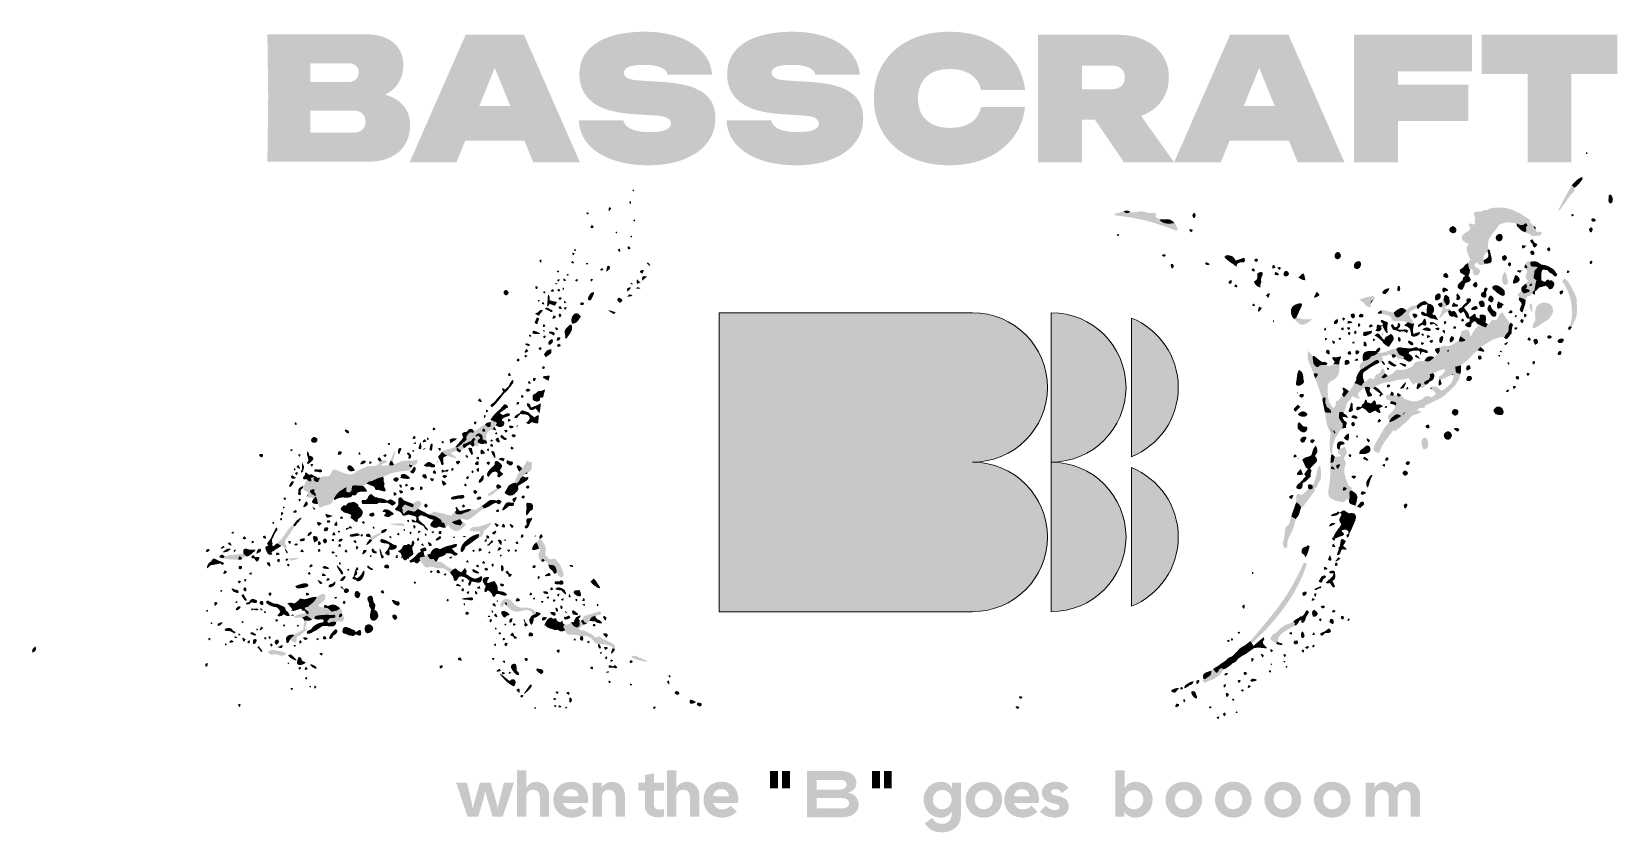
# Model space of a CAD drawing. Header units: millimetres. Extents: x 1296 to 1509, y 27 to 134.
import ezdxf

# ---------------------------------------------------------------- set-up
doc = ezdxf.new("R2010")
doc.units = ezdxf.units.MM

msp = doc.modelspace()

# ---------------------------------------------------------------- hatches: boundary and pattern name
at = {"true_color": 0x000000, "transparency": 33554687}
h = msp.add_hatch(color=18, dxfattribs=at)
edge = h.paths.add_edge_path(flags=0)
edge.add_spline(control_points=[(1369.46, 122.09), (1369.46, 122.09), (1375.42, 122.09), (1375.42, 122.09), (1375.48, 121.76), (1375.66, 121.48), (1375.94, 121.24), (1376.23, 121.01), (1376.63, 120.82), (1377.13, 120.69), (1377.63, 120.57), (1378.23, 120.5), (1378.93, 120.5), (1379.84, 120.5), (1380.55, 120.59), (1381.05, 120.77), (1381.56, 120.96), (1381.82, 121.25), (1381.82, 121.66), (1381.82, 121.94), (1381.67, 122.17), (1381.38, 122.36), (1381.1, 122.55), (1380.5, 122.67), (1379.61, 122.73), (1379.61, 122.73), (1376.79, 122.91), (1376.79, 122.91), (1374.22, 123.08), (1372.37, 123.63), (1371.23, 124.55), (1370.1, 125.48), (1369.53, 126.7), (1369.53, 128.22), (1369.53, 129.49), (1369.89, 130.55), (1370.62, 131.4), (1371.35, 132.25), (1372.37, 132.89), (1373.68, 133.32), (1374.99, 133.74), (1376.53, 133.95), (1378.29, 133.95), (1380, 133.95), (1381.52, 133.71), (1382.85, 133.24), (1384.18, 132.76), (1385.23, 132.09), (1386.02, 131.22), (1386.8, 130.36), (1387.23, 129.35), (1387.3, 128.19), (1387.3, 128.19), (1381.34, 128.19), (1381.34, 128.19), (1381.29, 128.47), (1381.15, 128.7), (1380.9, 128.9), (1380.64, 129.1), (1380.29, 129.25), (1379.84, 129.36), (1379.38, 129.46), (1378.83, 129.51), (1378.18, 129.51), (1377.34, 129.51), (1376.68, 129.43), (1376.21, 129.26), (1375.73, 129.1), (1375.49, 128.82), (1375.49, 128.44), (1375.49, 128.19), (1375.63, 127.97), (1375.91, 127.78), (1376.19, 127.6), (1376.73, 127.48), (1377.54, 127.42), (1377.54, 127.42), (1380.72, 127.22), (1380.72, 127.22), (1382.39, 127.11), (1383.74, 126.86), (1384.78, 126.48), (1385.81, 126.09), (1386.56, 125.55), (1387.04, 124.87), (1387.52, 124.19), (1387.76, 123.35), (1387.76, 122.34), (1387.76, 121.09), (1387.39, 119.99), (1386.64, 119.04), (1385.9, 118.1), (1384.86, 117.37), (1383.51, 116.85), (1382.17, 116.32), (1380.6, 116.06), (1378.81, 116.06), (1376.96, 116.06), (1375.34, 116.31), (1373.94, 116.81), (1372.55, 117.31), (1371.46, 118.02), (1370.68, 118.93), (1369.89, 119.84), (1369.49, 120.9), (1369.46, 122.09)], knot_values=[0, 0, 0, 0, 1, 1, 1, 2, 2, 2, 3, 3, 3, 4, 4, 4, 5, 5, 5, 6, 6, 6, 7, 7, 7, 8, 8, 8, 9, 9, 9, 10, 10, 10, 11, 11, 11, 12, 12, 12, 13, 13, 13, 14, 14, 14, 15, 15, 15, 16, 16, 16, 17, 17, 17, 18, 18, 18, 19, 19, 19, 20, 20, 20, 21, 21, 21, 22, 22, 22, 23, 23, 23, 24, 24, 24, 25, 25, 25, 26, 26, 26, 27, 27, 27, 28, 28, 28, 29, 29, 29, 30, 30, 30, 31, 31, 31, 32, 32, 32, 33, 33, 33, 34, 34, 34, 35, 35, 35, 35], degree=3, periodic=1)
h = msp.add_hatch(color=18, dxfattribs=at)
edge = h.paths.add_edge_path(flags=0)
edge.add_spline(control_points=[(1389.26, 122.09), (1389.26, 122.09), (1395.22, 122.09), (1395.22, 122.09), (1395.28, 121.76), (1395.46, 121.48), (1395.75, 121.24), (1396.03, 121.01), (1396.43, 120.82), (1396.93, 120.69), (1397.43, 120.57), (1398.03, 120.5), (1398.73, 120.5), (1399.64, 120.5), (1400.35, 120.59), (1400.86, 120.77), (1401.36, 120.96), (1401.62, 121.25), (1401.62, 121.66), (1401.62, 121.94), (1401.47, 122.17), (1401.19, 122.36), (1400.9, 122.55), (1400.31, 122.67), (1399.41, 122.73), (1399.41, 122.73), (1396.59, 122.91), (1396.59, 122.91), (1394.02, 123.08), (1392.17, 123.63), (1391.03, 124.55), (1389.9, 125.48), (1389.33, 126.7), (1389.33, 128.22), (1389.33, 129.49), (1389.69, 130.55), (1390.42, 131.4), (1391.15, 132.25), (1392.17, 132.89), (1393.48, 133.32), (1394.79, 133.74), (1396.33, 133.95), (1398.09, 133.95), (1399.81, 133.95), (1401.33, 133.71), (1402.65, 133.24), (1403.98, 132.76), (1405.04, 132.09), (1405.82, 131.22), (1406.6, 130.36), (1407.03, 129.35), (1407.1, 128.19), (1407.1, 128.19), (1401.14, 128.19), (1401.14, 128.19), (1401.1, 128.47), (1400.95, 128.7), (1400.7, 128.9), (1400.45, 129.1), (1400.09, 129.25), (1399.64, 129.36), (1399.18, 129.46), (1398.63, 129.51), (1397.98, 129.51), (1397.14, 129.51), (1396.49, 129.43), (1396.01, 129.26), (1395.53, 129.1), (1395.29, 128.82), (1395.29, 128.44), (1395.29, 128.19), (1395.43, 127.97), (1395.71, 127.78), (1395.99, 127.6), (1396.54, 127.48), (1397.34, 127.42), (1397.34, 127.42), (1400.53, 127.22), (1400.53, 127.22), (1402.2, 127.11), (1403.55, 126.86), (1404.58, 126.48), (1405.61, 126.09), (1406.36, 125.55), (1406.84, 124.87), (1407.32, 124.19), (1407.56, 123.35), (1407.56, 122.34), (1407.56, 121.09), (1407.19, 119.99), (1406.44, 119.04), (1405.7, 118.1), (1404.66, 117.37), (1403.31, 116.85), (1401.97, 116.32), (1400.4, 116.06), (1398.61, 116.06), (1396.76, 116.06), (1395.14, 116.31), (1393.74, 116.81), (1392.35, 117.31), (1391.26, 118.02), (1390.48, 118.93), (1389.7, 119.84), (1389.29, 120.9), (1389.26, 122.09)], knot_values=[0, 0, 0, 0, 1, 1, 1, 2, 2, 2, 3, 3, 3, 4, 4, 4, 5, 5, 5, 6, 6, 6, 7, 7, 7, 8, 8, 8, 9, 9, 9, 10, 10, 10, 11, 11, 11, 12, 12, 12, 13, 13, 13, 14, 14, 14, 15, 15, 15, 16, 16, 16, 17, 17, 17, 18, 18, 18, 19, 19, 19, 20, 20, 20, 21, 21, 21, 22, 22, 22, 23, 23, 23, 24, 24, 24, 25, 25, 25, 26, 26, 26, 27, 27, 27, 28, 28, 28, 29, 29, 29, 30, 30, 30, 31, 31, 31, 32, 32, 32, 33, 33, 33, 34, 34, 34, 35, 35, 35, 35], degree=3, periodic=1)
h = msp.add_hatch(color=18, dxfattribs=at)
edge = h.paths.add_edge_path(flags=0)
edge.add_spline(control_points=[(1429.25, 123.87), (1429.07, 122.31), (1428.53, 120.94), (1427.65, 119.77), (1426.76, 118.6), (1425.59, 117.69), (1424.13, 117.04), (1422.67, 116.39), (1421, 116.06), (1419.12, 116.06), (1417.09, 116.06), (1415.31, 116.43), (1413.8, 117.18), (1412.28, 117.92), (1411.1, 118.97), (1410.26, 120.31), (1409.41, 121.65), (1408.99, 123.22), (1408.99, 125.01), (1408.99, 126.8), (1409.41, 128.37), (1410.26, 129.71), (1411.1, 131.05), (1412.28, 132.09), (1413.8, 132.84), (1415.31, 133.58), (1417.09, 133.95), (1419.12, 133.95), (1421, 133.95), (1422.67, 133.63), (1424.13, 132.97), (1425.59, 132.32), (1426.76, 131.41), (1427.65, 130.24), (1428.53, 129.07), (1429.07, 127.71), (1429.25, 126.15), (1429.25, 126.15), (1423.35, 126.15), (1423.35, 126.15), (1423.22, 126.74), (1422.97, 127.24), (1422.6, 127.66), (1422.24, 128.08), (1421.77, 128.4), (1421.18, 128.62), (1420.6, 128.84), (1419.91, 128.95), (1419.12, 128.95), (1418.24, 128.95), (1417.49, 128.79), (1416.86, 128.48), (1416.23, 128.17), (1415.75, 127.72), (1415.41, 127.12), (1415.08, 126.53), (1414.91, 125.83), (1414.91, 125.01), (1414.91, 124.19), (1415.08, 123.49), (1415.41, 122.9), (1415.75, 122.32), (1416.23, 121.87), (1416.86, 121.55), (1417.49, 121.23), (1418.24, 121.07), (1419.12, 121.07), (1419.91, 121.07), (1420.6, 121.17), (1421.18, 121.38), (1421.77, 121.58), (1422.24, 121.89), (1422.6, 122.31), (1422.97, 122.73), (1423.22, 123.25), (1423.35, 123.87), (1423.35, 123.87), (1429.25, 123.87), (1429.25, 123.87)], knot_values=[0, 0, 0, 0, 1, 1, 1, 2, 2, 2, 3, 3, 3, 4, 4, 4, 5, 5, 5, 6, 6, 6, 7, 7, 7, 8, 8, 8, 9, 9, 9, 10, 10, 10, 11, 11, 11, 12, 12, 12, 13, 13, 13, 14, 14, 14, 15, 15, 15, 16, 16, 16, 17, 17, 17, 18, 18, 18, 19, 19, 19, 20, 20, 20, 21, 21, 21, 22, 22, 22, 23, 23, 23, 24, 24, 24, 25, 25, 25, 26, 26, 26, 26], degree=3, periodic=1)
h = msp.add_hatch(color=18, dxfattribs=at)
edge = h.paths.add_edge_path(flags=0)
edge.add_spline(control_points=[(1343.47, 125.52), (1343.74, 125.45), (1344, 125.36), (1344.25, 125.26), (1345.11, 124.89), (1345.76, 124.39), (1346.19, 123.74), (1346.62, 123.1), (1346.84, 122.33), (1346.84, 121.43), (1346.84, 120.51), (1346.63, 119.67), (1346.21, 118.93), (1345.8, 118.19), (1345.16, 117.6), (1344.31, 117.18), (1343.46, 116.75), (1342.4, 116.54), (1341.13, 116.54), (1341.13, 116.54), (1327.72, 116.54), (1327.72, 116.54), (1327.72, 116.54), (1327.83, 125.3), (1327.83, 125.3), (1327.83, 125.3), (1327.72, 133.61), (1327.72, 133.61), (1327.72, 133.61), (1340.88, 133.61), (1340.88, 133.61), (1342.46, 133.61), (1343.7, 133.24), (1344.59, 132.51), (1345.49, 131.77), (1345.93, 130.75), (1345.93, 129.44), (1345.93, 128.7), (1345.77, 128), (1345.43, 127.35), (1345.1, 126.7), (1344.56, 126.15), (1343.81, 125.7), (1343.7, 125.64), (1343.59, 125.58), (1343.47, 125.52)], knot_values=[0, 0, 0, 0, 1, 1, 1, 2, 2, 2, 3, 3, 3, 4, 4, 4, 5, 5, 5, 6, 6, 6, 7, 7, 7, 8, 8, 8, 9, 9, 9, 10, 10, 10, 11, 11, 11, 12, 12, 12, 13, 13, 13, 14, 14, 14, 15, 15, 15, 15], degree=3, periodic=1)
edge = h.paths.add_edge_path(flags=0)
edge.add_spline(control_points=[(1333.48, 127.21), (1333.48, 127.21), (1338.58, 127.21), (1338.58, 127.21), (1338.98, 127.21), (1339.31, 127.33), (1339.57, 127.58), (1339.84, 127.82), (1339.97, 128.13), (1339.97, 128.51), (1339.97, 128.86), (1339.85, 129.15), (1339.61, 129.38), (1339.36, 129.6), (1339.02, 129.72), (1338.58, 129.72), (1338.58, 129.72), (1333.47, 129.72), (1333.47, 129.72), (1333.47, 129.72), (1333.48, 127.21), (1333.48, 127.21)], knot_values=[0, 0, 0, 0, 1, 1, 1, 2, 2, 2, 3, 3, 3, 4, 4, 4, 5, 5, 5, 6, 6, 6, 7, 7, 7, 7], degree=3, periodic=1)
edge = h.paths.add_edge_path(flags=0)
edge.add_spline(control_points=[(1333.47, 120.43), (1333.47, 120.43), (1339.26, 120.43), (1339.26, 120.43), (1339.76, 120.43), (1340.16, 120.56), (1340.44, 120.83), (1340.73, 121.09), (1340.88, 121.46), (1340.88, 121.91), (1340.88, 122.32), (1340.74, 122.67), (1340.46, 122.96), (1340.18, 123.25), (1339.76, 123.39), (1339.22, 123.39), (1339.22, 123.39), (1333.49, 123.39), (1333.49, 123.39), (1333.49, 123.39), (1333.47, 120.43), (1333.47, 120.43)], knot_values=[0, 0, 0, 0, 1, 1, 1, 2, 2, 2, 3, 3, 3, 4, 4, 4, 5, 5, 5, 6, 6, 6, 7, 7, 7, 7], degree=3, periodic=1)
h = msp.add_hatch(color=18, dxfattribs=at)
h.paths.add_polyline_path([(1354.22, 119.34), (1353.05, 116.47), (1346.79, 116.47), (1354.28, 133.54), (1362.11, 133.54), (1369.59, 116.47), (1363.34, 116.47), (1362.17, 119.34)], flags=0)
h.paths.add_polyline_path([(1360.27, 124.01), (1358.19, 129.1), (1356.12, 124.01)], flags=0)
h = msp.add_hatch(color=18, dxfattribs=at)
edge = h.paths.add_edge_path(flags=0)
edge.add_spline(control_points=[(1436.87, 122.16), (1436.87, 122.16), (1436.87, 116.47), (1436.87, 116.47), (1436.87, 116.47), (1431, 116.47), (1431, 116.47), (1431, 116.47), (1431, 133.54), (1431, 133.54), (1431, 133.54), (1441.7, 133.54), (1441.7, 133.54), (1443.06, 133.54), (1444.26, 133.3), (1445.28, 132.83), (1446.31, 132.35), (1447.1, 131.68), (1447.67, 130.83), (1448.24, 129.98), (1448.52, 128.98), (1448.52, 127.83), (1448.52, 126.71), (1448.24, 125.72), (1447.67, 124.86), (1447.1, 124), (1446.31, 123.34), (1445.28, 122.87), (1445.13, 122.8), (1444.97, 122.73), (1444.81, 122.67), (1444.81, 122.67), (1449.21, 116.47), (1449.21, 116.47), (1449.21, 116.47), (1442.49, 116.47), (1442.49, 116.47), (1442.49, 116.47), (1438.62, 122.16), (1438.62, 122.16), (1438.62, 122.16), (1436.87, 122.16), (1436.87, 122.16)], knot_values=[0, 0, 0, 0, 1, 1, 1, 2, 2, 2, 3, 3, 3, 4, 4, 4, 5, 5, 5, 6, 6, 6, 7, 7, 7, 8, 8, 8, 9, 9, 9, 10, 10, 10, 11, 11, 11, 12, 12, 12, 13, 13, 13, 14, 14, 14, 14], degree=3, periodic=1)
edge = h.paths.add_edge_path(flags=0)
edge.add_spline(control_points=[(1436.87, 126.24), (1436.87, 126.24), (1440.79, 126.24), (1440.79, 126.24), (1441.36, 126.24), (1441.81, 126.37), (1442.13, 126.65), (1442.45, 126.92), (1442.61, 127.31), (1442.61, 127.83), (1442.61, 128.35), (1442.45, 128.74), (1442.13, 129.01), (1441.81, 129.29), (1441.36, 129.42), (1440.79, 129.42), (1440.79, 129.42), (1436.87, 129.42), (1436.87, 129.42), (1436.87, 129.42), (1436.87, 126.24), (1436.87, 126.24)], knot_values=[0, 0, 0, 0, 1, 1, 1, 2, 2, 2, 3, 3, 3, 4, 4, 4, 5, 5, 5, 6, 6, 6, 7, 7, 7, 7], degree=3, periodic=1)
h = msp.add_hatch(color=18, dxfattribs=at)
h.paths.add_polyline_path([(1456.66, 119.34), (1455.49, 116.47), (1449.23, 116.47), (1456.72, 133.54), (1464.55, 133.54), (1472.04, 116.47), (1465.78, 116.47), (1464.61, 119.34)], flags=0)
h.paths.add_polyline_path([(1462.71, 124.01), (1460.63, 129.1), (1458.56, 124.01)], flags=0)
for points in [[(1479.21, 121.98), (1479.21, 116.47), (1473.33, 116.47), (1473.33, 133.54), (1489.13, 133.54), (1489.13, 128.65), (1479.21, 128.65), (1479.21, 126.87), (1488.67, 126.87), (1488.67, 121.98)], [(1496.59, 128.31), (1490.45, 128.31), (1490.45, 133.54), (1508.61, 133.54), (1508.61, 128.31), (1502.47, 128.31), (1502.47, 116.47), (1496.59, 116.47)]]:
    msp.add_hatch(color=18, dxfattribs=at).paths.add_polyline_path(points, flags=0)
at = {"true_color": 0x080808, "transparency": 33554687}
h = msp.add_hatch(color=18, dxfattribs=at)
edge = h.paths.add_edge_path(flags=0)
edge.add_spline(control_points=[(1504.67, 117.65), (1504.39, 117.34), (1504.32, 117.84), (1504.5, 117.84), (1504.52, 117.84), (1504.5, 117.84), (1504.67, 117.65)], knot_values=[0, 0, 0, 0, 1, 1, 1, 2, 2, 2, 2], degree=3, periodic=1)
h = msp.add_hatch(color=18, dxfattribs=at)
edge = h.paths.add_edge_path(flags=0)
edge.add_spline(control_points=[(1376.62, 112.65), (1376.78, 112.81), (1376.76, 112.81), (1376.78, 112.81), (1376.97, 112.81), (1376.85, 112.38), (1376.62, 112.65)], knot_values=[0, 0, 0, 0, 1, 1, 1, 2, 2, 2, 2], degree=3, periodic=1)
h = msp.add_hatch(color=18, dxfattribs=at)
edge = h.paths.add_edge_path(flags=0)
edge.add_spline(control_points=[(1502.5, 113.36), (1502.93, 113.08), (1502.82, 113.01), (1502.86, 112.99), (1502.94, 112.33), (1502.61, 112.47), (1502.25, 111.95), (1498.69, 106.73), (1502.45, 113.26), (1502.5, 113.36)], knot_values=[0, 0, 0, 0, 1, 1, 1, 2, 2, 2, 3, 3, 3, 3], degree=3, periodic=1)
h = msp.add_hatch(color=18, dxfattribs=at)
edge = h.paths.add_edge_path(flags=0)
edge.add_spline(control_points=[(1502.5, 113.36), (1502.59, 113.47), (1503.35, 114.37), (1503.85, 114.46), (1503.99, 114.49), (1504.24, 114.19), (1502.86, 112.99), (1502.82, 113.01), (1502.93, 113.08), (1502.5, 113.36)], knot_values=[0, 0, 0, 0, 1, 1, 1, 2, 2, 2, 3, 3, 3, 3], degree=3, periodic=1)
h = msp.add_hatch(color=18, dxfattribs=at)
edge = h.paths.add_edge_path(flags=0)
edge.add_spline(control_points=[(1373.8, 110.32), (1373.79, 110.29), (1373.33, 109.46), (1373.47, 110.33), (1373.5, 110.53), (1373.57, 110.41), (1373.8, 110.32)], knot_values=[0, 0, 0, 0, 1, 1, 1, 2, 2, 2, 2], degree=3, periodic=1)
h = msp.add_hatch(color=18, dxfattribs=at)
edge = h.paths.add_edge_path(flags=0)
edge.add_spline(control_points=[(1376.17, 111.14), (1376.43, 111.25), (1376.4, 111.26), (1376.43, 111.25), (1376.47, 111.23), (1376.5, 110.47), (1376.17, 111.14)], knot_values=[0, 0, 0, 0, 1, 1, 1, 2, 2, 2, 2], degree=3, periodic=1)
h = msp.add_hatch(color=18, dxfattribs=at)
edge = h.paths.add_edge_path(flags=0)
edge.add_spline(control_points=[(1507.43, 111.32), (1507.44, 112.02), (1507.47, 112.04), (1507.52, 112.08), (1507.83, 112.33), (1507.98, 111.72), (1507.99, 111.67), (1508.16, 110.98), (1507.52, 110.62), (1507.43, 111.32)], knot_values=[0, 0, 0, 0, 1, 1, 1, 2, 2, 2, 3, 3, 3, 3], degree=3, periodic=1)
h = msp.add_hatch(color=18, dxfattribs=at)
edge = h.paths.add_edge_path(flags=0)
edge.add_spline(control_points=[(1370.8, 109.64), (1370.67, 109.26), (1370.3, 109.65), (1370.54, 109.78), (1370.56, 109.79), (1370.54, 109.78), (1370.8, 109.64)], knot_values=[0, 0, 0, 0, 1, 1, 1, 2, 2, 2, 2], degree=3, periodic=1)
h = msp.add_hatch(color=18, dxfattribs=at)
edge = h.paths.add_edge_path(flags=0)
edge.add_spline(control_points=[(1376.94, 108.82), (1377.22, 108.56), (1376.72, 108.41), (1376.73, 108.66), (1376.73, 108.68), (1376.73, 108.66), (1376.94, 108.82)], knot_values=[0, 0, 0, 0, 1, 1, 1, 2, 2, 2, 2], degree=3, periodic=1)
h = msp.add_hatch(color=18, dxfattribs=at)
edge = h.paths.add_edge_path(flags=0)
edge.add_spline(control_points=[(1442.43, 109.89), (1442.87, 109.57), (1442.92, 109.54), (1443.35, 109.85), (1443.74, 109.64), (1443.74, 109.73), (1444.15, 109.8), (1444.23, 109.56), (1444.18, 109.52), (1444.4, 109.43), (1444.4, 109.43), (1444.67, 109.37), (1444.67, 109.37), (1445.98, 109.05), (1446.04, 108.71), (1446.69, 109.19), (1446.97, 108.99), (1446.94, 109), (1447.25, 108.82), (1447.6, 108.06), (1448.99, 108.22), (1449.26, 108.33), (1449.43, 108.14), (1449.4, 108.14), (1449.66, 107.66), (1449.66, 107.66), (1449.67, 107.49), (1449.67, 107.49), (1449.67, 107.49), (1449.54, 107.28), (1449.54, 107.28), (1445.2, 109), (1443.37, 109.04), (1441.17, 109.39), (1441.17, 109.39), (1441.33, 109.57), (1441.33, 109.57), (1441.33, 109.57), (1441.49, 109.59), (1441.49, 109.59), (1441.49, 109.59), (1441.66, 109.69), (1441.66, 109.69), (1441.66, 109.69), (1441.82, 109.68), (1441.82, 109.68), (1442.39, 109.88), (1442.39, 109.87), (1442.43, 109.89)], knot_values=[0, 0, 0, 0, 1, 1, 1, 2, 2, 2, 3, 3, 3, 4, 4, 4, 5, 5, 5, 6, 6, 6, 7, 7, 7, 8, 8, 8, 9, 9, 9, 10, 10, 10, 11, 11, 11, 12, 12, 12, 13, 13, 13, 14, 14, 14, 15, 15, 15, 16, 16, 16, 16], degree=3, periodic=1)
h = msp.add_hatch(color=18, dxfattribs=at)
edge = h.paths.add_edge_path(flags=0)
edge.add_spline(control_points=[(1442.43, 109.89), (1443.02, 110.07), (1443.02, 109.99), (1443.35, 109.85), (1442.92, 109.54), (1442.87, 109.57), (1442.43, 109.89)], knot_values=[0, 0, 0, 0, 1, 1, 1, 2, 2, 2, 2], degree=3, periodic=1)
h = msp.add_hatch(color=18, dxfattribs=at)
edge = h.paths.add_edge_path(flags=0)
edge.add_spline(control_points=[(1444.15, 109.8), (1445.27, 110.1), (1445.26, 109.57), (1446.43, 109.67), (1446.85, 109.71), (1446.92, 109.54), (1446.69, 109.19), (1446.04, 108.71), (1445.98, 109.05), (1444.67, 109.37), (1444.67, 109.37), (1444.4, 109.43), (1444.4, 109.43), (1444.18, 109.52), (1444.23, 109.56), (1444.15, 109.8)], knot_values=[0, 0, 0, 0, 1, 1, 1, 2, 2, 2, 3, 3, 3, 4, 4, 4, 5, 5, 5, 5], degree=3, periodic=1)
h = msp.add_hatch(color=18, dxfattribs=at)
edge = h.paths.add_edge_path(flags=0)
edge.add_spline(control_points=[(1447.25, 108.82), (1448.47, 108.78), (1448.66, 109), (1449.26, 108.33), (1448.99, 108.22), (1447.6, 108.06), (1447.25, 108.82)], knot_values=[0, 0, 0, 0, 1, 1, 1, 2, 2, 2, 2], degree=3, periodic=1)
h = msp.add_hatch(color=18, dxfattribs=at)
edge = h.paths.add_edge_path(flags=0)
edge.add_spline(control_points=[(1451.66, 109.33), (1451.83, 109.61), (1451.78, 109.8), (1452.01, 109.63), (1452.28, 109.43), (1451.9, 108.45), (1451.66, 109.33)], knot_values=[0, 0, 0, 0, 1, 1, 1, 2, 2, 2, 2], degree=3, periodic=1)
h = msp.add_hatch(color=18, dxfattribs=at)
edge = h.paths.add_edge_path(flags=0)
edge.add_spline(control_points=[(1491.03, 109.14), (1492.31, 109.54), (1494.07, 109.14), (1492.73, 108.49), (1492.73, 108.49), (1492.65, 108.32), (1492.65, 108.32), (1492.65, 108.32), (1492.84, 108.14), (1492.84, 108.14), (1491.7, 106.43), (1491.19, 106.6), (1491.29, 104.83), (1491.29, 104.83), (1491.23, 104.51), (1491.23, 104.51), (1490.77, 103.98), (1490.6, 104.03), (1490.68, 103.33), (1490.68, 103.33), (1490.8, 102.86), (1490.8, 102.86), (1490.4, 102.37), (1489.8, 102.99), (1489.74, 103.05), (1489.74, 103.05), (1489.55, 103.83), (1489.55, 103.83), (1489.48, 104.74), (1489.3, 104.82), (1489.94, 105.5), (1490.06, 105.67), (1490.04, 105.66), (1490.16, 105.82), (1490.97, 106.86), (1489.71, 105.6), (1488.72, 105.54), (1487.42, 105.96), (1487.48, 106.71), (1488.72, 107.28), (1489.3, 107.38), (1489.28, 107.22), (1489.86, 107.32), (1490.64, 107.45), (1490.14, 107.9), (1490.6, 108.55), (1490.6, 108.55), (1491.03, 109.14), (1491.03, 109.14)], knot_values=[0, 0, 0, 0, 1, 1, 1, 2, 2, 2, 3, 3, 3, 4, 4, 4, 5, 5, 5, 6, 6, 6, 7, 7, 7, 8, 8, 8, 9, 9, 9, 10, 10, 10, 11, 11, 11, 12, 12, 12, 13, 13, 13, 14, 14, 14, 15, 15, 15, 16, 16, 16, 16], degree=3, periodic=1)
h = msp.add_hatch(color=18, dxfattribs=at)
edge = h.paths.add_edge_path(flags=0)
edge.add_spline(control_points=[(1491.03, 109.14), (1491.03, 109.14), (1490.6, 108.55), (1490.6, 108.55), (1490.14, 107.9), (1490.64, 107.45), (1489.86, 107.32), (1489.28, 107.22), (1489.3, 107.38), (1488.72, 107.28), (1488.72, 107.28), (1488.87, 107.53), (1488.87, 107.53), (1488.87, 107.53), (1488.96, 107.66), (1488.96, 107.66), (1488.71, 108.05), (1488.73, 108.09), (1488.75, 108.12), (1488.96, 108.49), (1489.09, 108.04), (1489.5, 108.16), (1489.5, 108.16), (1489.56, 108.32), (1489.56, 108.32), (1489.56, 108.32), (1489.48, 108.49), (1489.48, 108.49), (1489.48, 108.49), (1489.57, 108.82), (1489.57, 108.82), (1489.57, 108.82), (1489.57, 108.99), (1489.57, 108.99), (1489.15, 109.74), (1489.5, 109.93), (1490.35, 109.85), (1490.35, 109.85), (1490.52, 109.92), (1490.52, 109.92), (1490.52, 109.92), (1490.68, 110), (1490.68, 110), (1490.68, 110), (1490.85, 110.06), (1490.85, 110.06), (1490.85, 110.06), (1491.01, 110.09), (1491.01, 110.09), (1491.01, 110.09), (1491.18, 110.04), (1491.18, 110.04), (1491.18, 110.04), (1491.34, 110.13), (1491.34, 110.13), (1491.34, 110.13), (1491.51, 110.26), (1491.51, 110.26), (1491.51, 110.26), (1491.67, 110.29), (1491.67, 110.29), (1491.67, 110.29), (1491.84, 110.31), (1491.84, 110.31), (1491.84, 110.31), (1492, 110.34), (1492, 110.34), (1492, 110.34), (1492.16, 110.38), (1492.16, 110.38), (1492.16, 110.38), (1492.33, 110.38), (1492.33, 110.38), (1492.33, 110.38), (1492.99, 110.38), (1492.99, 110.38), (1492.99, 110.38), (1493.15, 110.39), (1493.15, 110.39), (1493.15, 110.39), (1493.32, 110.4), (1493.32, 110.4), (1493.32, 110.4), (1493.48, 110.39), (1493.48, 110.39), (1493.48, 110.39), (1493.65, 110.33), (1493.65, 110.33), (1493.65, 110.33), (1493.81, 110.28), (1493.81, 110.28), (1493.81, 110.28), (1493.97, 110.25), (1493.97, 110.25), (1493.97, 110.25), (1494.14, 110.21), (1494.14, 110.21), (1494.14, 110.21), (1494.3, 110.15), (1494.3, 110.15), (1494.3, 110.15), (1494.47, 110.1), (1494.47, 110.1), (1494.47, 110.1), (1494.63, 110.08), (1494.63, 110.08), (1494.63, 110.08), (1494.76, 109.99), (1494.76, 109.99), (1494.76, 109.99), (1494.96, 109.88), (1494.96, 109.88), (1494.96, 109.88), (1495.13, 109.79), (1495.13, 109.79), (1495.13, 109.79), (1495.29, 109.73), (1495.29, 109.73), (1495.29, 109.73), (1495.45, 109.69), (1495.45, 109.69), (1495.45, 109.69), (1495.62, 109.6), (1495.62, 109.6), (1495.62, 109.6), (1495.73, 109.49), (1495.73, 109.49), (1495.73, 109.49), (1495.95, 109.35), (1495.95, 109.35), (1495.95, 109.35), (1496.11, 109.28), (1496.11, 109.28), (1496.11, 109.28), (1496.27, 109.16), (1496.27, 109.16), (1496.27, 109.16), (1496.44, 109.08), (1496.44, 109.08), (1496.44, 109.08), (1496.54, 108.99), (1496.54, 108.99), (1496.54, 108.99), (1496.77, 108.83), (1496.77, 108.83), (1496.77, 108.83), (1496.94, 108.66), (1496.94, 108.66), (1496.94, 108.66), (1496.89, 108.43), (1496.89, 108.43), (1494.72, 108.99), (1494.72, 110.05), (1491.67, 109.81), (1491.62, 109.8), (1491.7, 109.65), (1491.01, 109.45), (1490.99, 109.44), (1491.01, 109.45), (1491.03, 109.14)], knot_values=[0, 0, 0, 0, 1, 1, 1, 2, 2, 2, 3, 3, 3, 4, 4, 4, 5, 5, 5, 6, 6, 6, 7, 7, 7, 8, 8, 8, 9, 9, 9, 10, 10, 10, 11, 11, 11, 12, 12, 12, 13, 13, 13, 14, 14, 14, 15, 15, 15, 16, 16, 16, 17, 17, 17, 18, 18, 18, 19, 19, 19, 20, 20, 20, 21, 21, 21, 22, 22, 22, 23, 23, 23, 24, 24, 24, 25, 25, 25, 26, 26, 26, 27, 27, 27, 28, 28, 28, 29, 29, 29, 30, 30, 30, 31, 31, 31, 32, 32, 32, 33, 33, 33, 34, 34, 34, 35, 35, 35, 36, 36, 36, 37, 37, 37, 38, 38, 38, 39, 39, 39, 40, 40, 40, 41, 41, 41, 42, 42, 42, 43, 43, 43, 44, 44, 44, 45, 45, 45, 46, 46, 46, 47, 47, 47, 48, 48, 48, 49, 49, 49, 50, 50, 50, 51, 51, 51, 52, 52, 52, 53, 53, 53, 53], degree=3, periodic=1)
h = msp.add_hatch(color=18, dxfattribs=at)
edge = h.paths.add_edge_path(flags=0)
edge.add_spline(control_points=[(1491.03, 109.14), (1491.01, 109.45), (1490.99, 109.44), (1491.01, 109.45), (1491.7, 109.65), (1491.62, 109.8), (1491.67, 109.81), (1494.72, 110.05), (1494.72, 108.99), (1496.89, 108.43), (1496.89, 108.43), (1497.39, 107.96), (1497.39, 107.96), (1497.43, 107.66), (1497.65, 107.46), (1497.68, 107.43), (1497.75, 107.28), (1497.75, 107.31), (1497.81, 107.16), (1497.84, 107.06), (1498.95, 107.37), (1498.26, 106.65), (1497.47, 106.67), (1497.39, 106.35), (1496.8, 106.86), (1496.8, 106.86), (1496.27, 107.08), (1496.27, 107.08), (1496.53, 107.37), (1496.45, 107.38), (1496.36, 107.74), (1496.59, 107.95), (1496.66, 107.99), (1496.44, 108.23), (1496.44, 108.23), (1496.28, 108.29), (1496.28, 108.29), (1496, 108.07), (1496.02, 108.03), (1495.66, 108.05), (1495.66, 108.05), (1495.1, 108.25), (1495.1, 108.25), (1493.6, 108.58), (1493.5, 108.32), (1492.84, 108.14), (1492.84, 108.14), (1492.65, 108.32), (1492.65, 108.32), (1492.65, 108.32), (1492.73, 108.49), (1492.73, 108.49), (1494.07, 109.14), (1492.31, 109.54), (1491.03, 109.14)], knot_values=[0, 0, 0, 0, 1, 1, 1, 2, 2, 2, 3, 3, 3, 4, 4, 4, 5, 5, 5, 6, 6, 6, 7, 7, 7, 8, 8, 8, 9, 9, 9, 10, 10, 10, 11, 11, 11, 12, 12, 12, 13, 13, 13, 14, 14, 14, 15, 15, 15, 16, 16, 16, 17, 17, 17, 18, 18, 18, 18], degree=3, periodic=1)
h = msp.add_hatch(color=18, dxfattribs=at)
edge = h.paths.add_edge_path(flags=0)
edge.add_spline(control_points=[(1502.54, 109.19), (1502.42, 109.46), (1502.41, 109.44), (1502.42, 109.46), (1502.43, 109.49), (1503.25, 109.57), (1502.54, 109.19)], knot_values=[0, 0, 0, 0, 1, 1, 1, 2, 2, 2, 2], degree=3, periodic=1)
h = msp.add_hatch(color=18, dxfattribs=at)
edge = h.paths.add_edge_path(flags=0)
edge.add_spline(control_points=[(1505.49, 108.98), (1506.16, 108.5), (1505.23, 108.38), (1505.16, 108.66), (1505.09, 108.95), (1505.2, 108.91), (1505.49, 108.98)], knot_values=[0, 0, 0, 0, 1, 1, 1, 2, 2, 2, 2], degree=3, periodic=1)
h = msp.add_hatch(color=18, dxfattribs=at)
edge = h.paths.add_edge_path(flags=0)
edge.add_spline(control_points=[(1371.19, 108.09), (1371.38, 107.86), (1371.56, 107.84), (1371.34, 107.68), (1371.31, 107.66), (1370.7, 107.46), (1371.19, 108.09)], knot_values=[0, 0, 0, 0, 1, 1, 1, 2, 2, 2, 2], degree=3, periodic=1)
h = msp.add_hatch(color=18, dxfattribs=at)
edge = h.paths.add_edge_path(flags=0)
edge.add_spline(control_points=[(1374.35, 106.99), (1374.47, 107.18), (1374.45, 107.18), (1374.47, 107.18), (1374.55, 107.2), (1374.77, 106.76), (1374.35, 106.99)], knot_values=[0, 0, 0, 0, 1, 1, 1, 2, 2, 2, 2], degree=3, periodic=1)
h = msp.add_hatch(color=18, dxfattribs=at)
edge = h.paths.add_edge_path(flags=0)
edge.add_spline(control_points=[(1376.6, 106.62), (1376.64, 106.12), (1376.31, 106.53), (1376.36, 106.59), (1376.38, 106.6), (1376.36, 106.59), (1376.6, 106.62)], knot_values=[0, 0, 0, 0, 1, 1, 1, 2, 2, 2, 2], degree=3, periodic=1)
h = msp.add_hatch(color=18, dxfattribs=at)
edge = h.paths.add_edge_path(flags=0)
edge.add_spline(control_points=[(1441.51, 106.82), (1441.77, 106.82), (1441.95, 106.9), (1441.82, 106.66), (1441.68, 106.43), (1441.64, 106.58), (1441.51, 106.82)], knot_values=[0, 0, 0, 0, 1, 1, 1, 2, 2, 2, 2], degree=3, periodic=1)
h = msp.add_hatch(color=18, dxfattribs=at)
edge = h.paths.add_edge_path(flags=0)
edge.add_spline(control_points=[(1451.22, 107.46), (1452.06, 107.6), (1451.58, 107.08), (1451.52, 107.09), (1451.49, 107.09), (1451.4, 107.1), (1451.22, 107.46)], knot_values=[0, 0, 0, 0, 1, 1, 1, 2, 2, 2, 2], degree=3, periodic=1)
h = msp.add_hatch(color=18, dxfattribs=at)
edge = h.paths.add_edge_path(flags=0)
edge.add_spline(control_points=[(1486.57, 107.93), (1486.64, 107.9), (1487.27, 107.66), (1487.02, 107.18), (1486.67, 106.51), (1485.4, 107.45), (1486.57, 107.93)], knot_values=[0, 0, 0, 0, 1, 1, 1, 2, 2, 2, 2], degree=3, periodic=1)
h = msp.add_hatch(color=18, dxfattribs=at)
edge = h.paths.add_edge_path(flags=0)
edge.add_spline(control_points=[(1488.72, 105.54), (1489.71, 105.6), (1490.97, 106.86), (1490.16, 105.82), (1490.04, 105.66), (1490.06, 105.67), (1489.94, 105.5), (1489.3, 104.82), (1489.48, 104.74), (1489.55, 103.83), (1489.45, 103.75), (1489.46, 103.76), (1488.92, 103.44), (1488.13, 105.03), (1488.51, 105.25), (1488.64, 105.33), (1488.64, 105.33), (1488.72, 105.54), (1488.72, 105.54)], knot_values=[0, 0, 0, 0, 1, 1, 1, 2, 2, 2, 3, 3, 3, 4, 4, 4, 5, 5, 5, 6, 6, 6, 6], degree=3, periodic=1)
h = msp.add_hatch(color=18, dxfattribs=at)
edge = h.paths.add_edge_path(flags=0)
edge.add_spline(control_points=[(1492.47, 105.97), (1492.43, 106.02), (1492.03, 106.56), (1492.66, 106.82), (1493.54, 107.2), (1493.41, 105.39), (1492.47, 105.97)], knot_values=[0, 0, 0, 0, 1, 1, 1, 2, 2, 2, 2], degree=3, periodic=1)
h = msp.add_hatch(color=18, dxfattribs=at)
edge = h.paths.add_edge_path(flags=0)
edge.add_spline(control_points=[(1495.1, 108.25), (1495.1, 108.25), (1495.66, 108.05), (1495.66, 108.05), (1495.98, 107.79), (1495.94, 107.66), (1496.36, 107.74), (1496.45, 107.38), (1496.53, 107.37), (1496.27, 107.08), (1495.58, 107.39), (1495.62, 107.42), (1495.13, 107.97), (1495.13, 107.97), (1495.1, 108.25), (1495.1, 108.25)], knot_values=[0, 0, 0, 0, 1, 1, 1, 2, 2, 2, 3, 3, 3, 4, 4, 4, 5, 5, 5, 5], degree=3, periodic=1)
h = msp.add_hatch(color=18, dxfattribs=at)
edge = h.paths.add_edge_path(flags=0)
edge.add_spline(control_points=[(1495.66, 108.05), (1496.02, 108.03), (1496, 108.07), (1496.28, 108.29), (1496.28, 108.29), (1496.44, 108.23), (1496.44, 108.23), (1496.66, 107.99), (1496.59, 107.95), (1496.36, 107.74), (1495.94, 107.66), (1495.98, 107.79), (1495.66, 108.05)], knot_values=[0, 0, 0, 0, 1, 1, 1, 2, 2, 2, 3, 3, 3, 4, 4, 4, 4], degree=3, periodic=1)
h = msp.add_hatch(color=18, dxfattribs=at)
edge = h.paths.add_edge_path(flags=0)
edge.add_spline(control_points=[(1497.39, 107.96), (1497.69, 107.78), (1497.7, 107.77), (1497.68, 107.43), (1497.65, 107.46), (1497.43, 107.66), (1497.39, 107.96)], knot_values=[0, 0, 0, 0, 1, 1, 1, 2, 2, 2, 2], degree=3, periodic=1)
h = msp.add_hatch(color=18, dxfattribs=at)
edge = h.paths.add_edge_path(flags=0)
edge.add_spline(control_points=[(1504.81, 107.5), (1505.03, 107.73), (1505.07, 107.86), (1505.28, 107.61), (1505.44, 107.42), (1505.01, 106.58), (1504.81, 107.5)], knot_values=[0, 0, 0, 0, 1, 1, 1, 2, 2, 2, 2], degree=3, periodic=1)
h = msp.add_hatch(color=18, dxfattribs=at)
edge = h.paths.add_edge_path(flags=0)
edge.add_spline(control_points=[(1368.89, 104.32), (1368.73, 103.58), (1368.52, 104.3), (1368.56, 104.32), (1368.66, 104.37), (1368.79, 104.28), (1368.89, 104.32)], knot_values=[0, 0, 0, 0, 1, 1, 1, 2, 2, 2, 2], degree=3, periodic=1)
h = msp.add_hatch(color=18, dxfattribs=at)
edge = h.paths.add_edge_path(flags=0)
edge.add_spline(control_points=[(1369.03, 104.55), (1368.83, 104.63), (1368.82, 104.6), (1368.8, 104.68), (1368.74, 104.88), (1369.23, 104.92), (1369.03, 104.55)], knot_values=[0, 0, 0, 0, 1, 1, 1, 2, 2, 2, 2], degree=3, periodic=1)
h = msp.add_hatch(color=18, dxfattribs=at)
edge = h.paths.add_edge_path(flags=0)
edge.add_spline(control_points=[(1374.67, 104.66), (1374.81, 104.86), (1374.79, 104.97), (1374.97, 104.83), (1374.98, 104.81), (1375.13, 104.11), (1374.67, 104.66)], knot_values=[0, 0, 0, 0, 1, 1, 1, 2, 2, 2, 2], degree=3, periodic=1)
h = msp.add_hatch(color=18, dxfattribs=at)
edge = h.paths.add_edge_path(flags=0)
edge.add_spline(control_points=[(1376.4, 104.99), (1376.08, 104.44), (1375.84, 105.17), (1376.11, 105.21), (1376.14, 105.21), (1376.11, 105.21), (1376.4, 104.99)], knot_values=[0, 0, 0, 0, 1, 1, 1, 2, 2, 2, 2], degree=3, periodic=1)
h = msp.add_hatch(color=18, dxfattribs=at)
edge = h.paths.add_edge_path(flags=0)
edge.add_spline(control_points=[(1447.92, 103.79), (1447.17, 104.02), (1447.95, 104.19), (1448.03, 104.11), (1448.19, 103.95), (1448.06, 103.97), (1447.92, 103.79)], knot_values=[0, 0, 0, 0, 1, 1, 1, 2, 2, 2, 2], degree=3, periodic=1)
h = msp.add_hatch(color=18, dxfattribs=at)
edge = h.paths.add_edge_path(flags=0)
edge.add_spline(control_points=[(1471.11, 103.44), (1470.18, 103.73), (1471.13, 105.03), (1471.55, 104.14), (1471.77, 103.68), (1471.17, 103.46), (1471.11, 103.44)], knot_values=[0, 0, 0, 0, 1, 1, 1, 2, 2, 2, 2], degree=3, periodic=1)
h = msp.add_hatch(color=18, dxfattribs=at)
edge = h.paths.add_edge_path(flags=0)
edge.add_spline(control_points=[(1491.29, 104.83), (1491.29, 104.83), (1491.53, 104.66), (1491.53, 104.66), (1491.53, 104.66), (1491.56, 104.49), (1491.56, 104.49), (1491.56, 104.49), (1491.6, 104.33), (1491.6, 104.33), (1491.6, 104.33), (1491.65, 104.16), (1491.65, 104.16), (1491.65, 104.16), (1491.69, 103.99), (1491.69, 103.99), (1492.01, 102.84), (1491.52, 102.92), (1490.8, 102.86), (1490.8, 102.86), (1490.68, 103.33), (1490.68, 103.33), (1491.36, 103.71), (1491.47, 103.78), (1491.23, 104.51), (1491.23, 104.51), (1491.29, 104.83), (1491.29, 104.83)], knot_values=[0, 0, 0, 0, 1, 1, 1, 2, 2, 2, 3, 3, 3, 4, 4, 4, 5, 5, 5, 6, 6, 6, 7, 7, 7, 8, 8, 8, 9, 9, 9, 9], degree=3, periodic=1)
h = msp.add_hatch(color=18, dxfattribs=at)
edge = h.paths.add_edge_path(flags=0)
edge.add_spline(control_points=[(1493.17, 103.82), (1493.49, 104.04), (1493.57, 104.15), (1493.79, 103.82), (1494.04, 103.45), (1493.1, 102.77), (1493.17, 103.82)], knot_values=[0, 0, 0, 0, 1, 1, 1, 2, 2, 2, 2], degree=3, periodic=1)
h = msp.add_hatch(color=18, dxfattribs=at)
edge = h.paths.add_edge_path(flags=0)
edge.add_spline(control_points=[(1495.82, 105.35), (1495.82, 105.35), (1496.43, 105.28), (1496.43, 105.28), (1496.32, 105.21), (1495.8, 104.44), (1495.82, 105.35)], knot_values=[0, 0, 0, 0, 1, 1, 1, 2, 2, 2, 2], degree=3, periodic=1)
h = msp.add_hatch(color=18, dxfattribs=at)
edge = h.paths.add_edge_path(flags=0)
edge.add_spline(control_points=[(1497.48, 105.73), (1497.48, 105.73), (1497.29, 105.49), (1497.29, 105.49), (1497.25, 105.52), (1496.58, 106.05), (1497.24, 106.13), (1497.24, 106.13), (1497.24, 106.14), (1497.48, 105.73)], knot_values=[0, 0, 0, 0, 1, 1, 1, 2, 2, 2, 3, 3, 3, 3], degree=3, periodic=1)
h = msp.add_hatch(color=18, dxfattribs=at)
edge = h.paths.add_edge_path(flags=0)
edge.add_spline(control_points=[(1497.05, 104.12), (1497.03, 104.15), (1496.8, 104.55), (1497.11, 104.62), (1497.63, 104.73), (1497.67, 103.76), (1497.05, 104.12)], knot_values=[0, 0, 0, 0, 1, 1, 1, 2, 2, 2, 2], degree=3, periodic=1)
h = msp.add_hatch(color=18, dxfattribs=at)
edge = h.paths.add_edge_path(flags=0)
edge.add_spline(control_points=[(1497.48, 105.73), (1497.91, 105.49), (1497.91, 105.49), (1497.91, 105.49), (1497.77, 105.22), (1497.8, 105.21), (1497.56, 105.04), (1497.56, 105.04), (1497.3, 105.18), (1497.3, 105.18), (1497.3, 105.18), (1497.29, 105.49), (1497.29, 105.49), (1497.29, 105.49), (1497.48, 105.73), (1497.48, 105.73)], knot_values=[0, 0, 0, 0, 1, 1, 1, 2, 2, 2, 3, 3, 3, 4, 4, 4, 5, 5, 5, 5], degree=3, periodic=1)
h = msp.add_hatch(color=18, dxfattribs=at)
edge = h.paths.add_edge_path(flags=0)
edge.add_spline(control_points=[(1499.17, 104.84), (1499.37, 105.02), (1499.35, 105.18), (1499.57, 105), (1499.75, 104.84), (1499.47, 104.09), (1499.17, 104.84)], knot_values=[0, 0, 0, 0, 1, 1, 1, 2, 2, 2, 2], degree=3, periodic=1)
h = msp.add_hatch(color=18, dxfattribs=at)
edge = h.paths.add_edge_path(flags=0)
edge.add_spline(control_points=[(1364.14, 103.32), (1364.14, 103.32), (1364.42, 103.45), (1364.42, 103.45), (1364.44, 103.43), (1364.55, 102.55), (1364.14, 103.32)], knot_values=[0, 0, 0, 0, 1, 1, 1, 2, 2, 2, 2], degree=3, periodic=1)
h = msp.add_hatch(color=18, dxfattribs=at)
edge = h.paths.add_edge_path(flags=0)
edge.add_spline(control_points=[(1368.43, 103), (1368.57, 103.26), (1368.55, 103.25), (1368.57, 103.26), (1368.6, 103.27), (1369.16, 102.66), (1368.43, 103)], knot_values=[0, 0, 0, 0, 1, 1, 1, 2, 2, 2, 2], degree=3, periodic=1)
h = msp.add_hatch(color=18, dxfattribs=at)
edge = h.paths.add_edge_path(flags=0)
edge.add_spline(control_points=[(1370.41, 102.94), (1370.66, 102.95), (1370.64, 102.96), (1370.66, 102.95), (1370.83, 102.8), (1370.38, 102.59), (1370.41, 102.94)], knot_values=[0, 0, 0, 0, 1, 1, 1, 2, 2, 2, 2], degree=3, periodic=1)
h = msp.add_hatch(color=18, dxfattribs=at)
edge = h.paths.add_edge_path(flags=0)
edge.add_spline(control_points=[(1372.51, 102.29), (1372.71, 102.17), (1372.83, 102.17), (1372.67, 101.99), (1372.65, 101.96), (1371.96, 101.85), (1372.51, 102.29)], knot_values=[0, 0, 0, 0, 1, 1, 1, 2, 2, 2, 2], degree=3, periodic=1)
h = msp.add_hatch(color=18, dxfattribs=at)
edge = h.paths.add_edge_path(flags=0)
edge.add_spline(control_points=[(1373.16, 101.81), (1373.15, 101.88), (1373.15, 102.51), (1373.35, 102.6), (1373.41, 102.62), (1374.11, 102.45), (1373.16, 101.81)], knot_values=[0, 0, 0, 0, 1, 1, 1, 2, 2, 2, 2], degree=3, periodic=1)
h = msp.add_hatch(color=18, dxfattribs=at)
edge = h.paths.add_edge_path(flags=0)
edge.add_spline(control_points=[(1377.95, 101.54), (1377.14, 101.92), (1378.12, 102.09), (1378.14, 102.02), (1378.14, 101.98), (1378.17, 101.84), (1377.95, 101.54)], knot_values=[0, 0, 0, 0, 1, 1, 1, 2, 2, 2, 2], degree=3, periodic=1)
h = msp.add_hatch(color=18, dxfattribs=at)
edge = h.paths.add_edge_path(flags=0)
edge.add_spline(control_points=[(1378.71, 103.05), (1378.71, 103.05), (1379.04, 102.68), (1379.04, 102.68), (1378.91, 102.47), (1378.89, 102.64), (1378.55, 102.91), (1378.55, 102.91), (1378.71, 103.05), (1378.71, 103.05)], knot_values=[0, 0, 0, 0, 1, 1, 1, 2, 2, 2, 3, 3, 3, 3], degree=3, periodic=1)
h = msp.add_hatch(color=18, dxfattribs=at)
edge = h.paths.add_edge_path(flags=0)
edge.add_spline(control_points=[(1448.92, 102.2), (1448.48, 102.99), (1449.01, 102.85), (1449.05, 102.82), (1449.43, 102.5), (1448.96, 102.23), (1448.92, 102.2)], knot_values=[0, 0, 0, 0, 1, 1, 1, 2, 2, 2, 2], degree=3, periodic=1)
h = msp.add_hatch(color=18, dxfattribs=at)
edge = h.paths.add_edge_path(flags=0)
edge.add_spline(control_points=[(1454.02, 102.81), (1453.98, 102.79), (1453.56, 102.51), (1453.44, 102.8), (1453.19, 103.37), (1453.98, 102.84), (1454.02, 102.81)], knot_values=[0, 0, 0, 0, 1, 1, 1, 2, 2, 2, 2], degree=3, periodic=1)
h = msp.add_hatch(color=18, dxfattribs=at)
edge = h.paths.add_edge_path(flags=0)
edge.add_spline(control_points=[(1456.3, 104.03), (1457.05, 103.9), (1457.13, 103.96), (1457.47, 103.28), (1457.47, 103.28), (1457.12, 102.82), (1457.12, 102.82), (1456.46, 103.25), (1456.49, 103.25), (1455.92, 103.76), (1455.92, 103.76), (1456.3, 104.03), (1456.3, 104.03)], knot_values=[0, 0, 0, 0, 1, 1, 1, 2, 2, 2, 3, 3, 3, 4, 4, 4, 4], degree=3, periodic=1)
h = msp.add_hatch(color=18, dxfattribs=at)
edge = h.paths.add_edge_path(flags=0)
edge.add_spline(control_points=[(1458.11, 103.5), (1458.13, 103.26), (1458.11, 103.27), (1458.23, 103.08), (1457.74, 102.94), (1457.65, 102.98), (1457.57, 102.46), (1457.57, 102.46), (1457.12, 102.82), (1457.12, 102.82), (1457.12, 102.82), (1457.47, 103.28), (1457.47, 103.28), (1457.53, 103.3), (1457.51, 103.32), (1458.11, 103.5)], knot_values=[0, 0, 0, 0, 1, 1, 1, 2, 2, 2, 3, 3, 3, 4, 4, 4, 5, 5, 5, 5], degree=3, periodic=1)
h = msp.add_hatch(color=18, dxfattribs=at)
edge = h.paths.add_edge_path(flags=0)
edge.add_spline(control_points=[(1458.11, 103.5), (1458.52, 103.67), (1458.72, 103.77), (1458.72, 103.33), (1458.72, 102.91), (1458.27, 103.07), (1458.23, 103.08), (1458.11, 103.27), (1458.13, 103.26), (1458.11, 103.5)], knot_values=[0, 0, 0, 0, 1, 1, 1, 2, 2, 2, 3, 3, 3, 3], degree=3, periodic=1)
h = msp.add_hatch(color=18, dxfattribs=at)
edge = h.paths.add_edge_path(flags=0)
edge.add_spline(control_points=[(1460.27, 103.1), (1459.58, 103.34), (1460.24, 103.68), (1460.4, 103.49), (1460.57, 103.28), (1460.42, 103.29), (1460.27, 103.1)], knot_values=[0, 0, 0, 0, 1, 1, 1, 2, 2, 2, 2], degree=3, periodic=1)
h = msp.add_hatch(color=18, dxfattribs=at)
edge = h.paths.add_edge_path(flags=0)
edge.add_spline(control_points=[(1459.9, 102.25), (1460.35, 101.65), (1459.64, 101.83), (1459.63, 102), (1459.6, 102.24), (1459.69, 102.16), (1459.9, 102.25)], knot_values=[0, 0, 0, 0, 1, 1, 1, 2, 2, 2, 2], degree=3, periodic=1)
h = msp.add_hatch(color=18, dxfattribs=at)
edge = h.paths.add_edge_path(flags=0)
edge.add_spline(control_points=[(1462.82, 102.36), (1462.5, 102.18), (1462.3, 102.12), (1462.37, 102.5), (1462.38, 102.54), (1462.54, 103.08), (1462.82, 102.36)], knot_values=[0, 0, 0, 0, 1, 1, 1, 2, 2, 2, 2], degree=3, periodic=1)
h = msp.add_hatch(color=18, dxfattribs=at)
edge = h.paths.add_edge_path(flags=0)
edge.add_spline(control_points=[(1463.05, 102.38), (1463.66, 102.57), (1463.51, 102.22), (1463.49, 102.19), (1463.33, 101.88), (1463.27, 102.11), (1463.05, 102.38)], knot_values=[0, 0, 0, 0, 1, 1, 1, 2, 2, 2, 2], degree=3, periodic=1)
h = msp.add_hatch(color=18, dxfattribs=at)
edge = h.paths.add_edge_path(flags=0)
edge.add_spline(control_points=[(1464.64, 101.5), (1464.61, 101.46), (1464.36, 101), (1464.05, 101.2), (1463.54, 101.53), (1464.33, 102.42), (1464.64, 101.5)], knot_values=[0, 0, 0, 0, 1, 1, 1, 2, 2, 2, 2], degree=3, periodic=1)
h = msp.add_hatch(color=18, dxfattribs=at)
edge = h.paths.add_edge_path(flags=0)
edge.add_spline(control_points=[(1473.51, 103.05), (1473.89, 102.81), (1474.21, 102.66), (1474.27, 102.64), (1473.99, 101.7), (1472.84, 102.27), (1473.51, 103.05)], knot_values=[0, 0, 0, 0, 1, 1, 1, 2, 2, 2, 2], degree=3, periodic=1)
h = msp.add_hatch(color=18, dxfattribs=at)
edge = h.paths.add_edge_path(flags=0)
edge.add_spline(control_points=[(1473.51, 103.05), (1474.35, 103.54), (1474.26, 102.79), (1474.27, 102.64), (1474.21, 102.66), (1473.89, 102.81), (1473.51, 103.05)], knot_values=[0, 0, 0, 0, 1, 1, 1, 2, 2, 2, 2], degree=3, periodic=1)
h = msp.add_hatch(color=18, dxfattribs=at)
edge = h.paths.add_edge_path(flags=0)
edge.add_spline(control_points=[(1488.6, 102.97), (1488.66, 102.67), (1488.73, 102.23), (1488.74, 102.17), (1488.74, 102.17), (1488.54, 102.01), (1488.54, 102.01), (1488.24, 101.73), (1488.36, 101.7), (1488.39, 101.29), (1488.39, 101.29), (1488.24, 101.27), (1488.24, 101.27), (1487.77, 101.66), (1487.5, 101.47), (1487.49, 102.07), (1488.15, 102.38), (1487.96, 102.6), (1488.6, 102.97)], knot_values=[0, 0, 0, 0, 1, 1, 1, 2, 2, 2, 3, 3, 3, 4, 4, 4, 5, 5, 5, 6, 6, 6, 6], degree=3, periodic=1)
h = msp.add_hatch(color=18, dxfattribs=at)
edge = h.paths.add_edge_path(flags=0)
edge.add_spline(control_points=[(1488.54, 102.01), (1488.54, 102.01), (1488.84, 101.67), (1488.84, 101.67), (1488.84, 101.67), (1488.65, 101.28), (1488.65, 101.28), (1488.65, 101.28), (1488.39, 101.29), (1488.39, 101.29), (1488.36, 101.7), (1488.24, 101.73), (1488.54, 102.01)], knot_values=[0, 0, 0, 0, 1, 1, 1, 2, 2, 2, 3, 3, 3, 4, 4, 4, 4], degree=3, periodic=1)
h = msp.add_hatch(color=18, dxfattribs=at)
edge = h.paths.add_edge_path(flags=0)
edge.add_spline(control_points=[(1488.74, 102.17), (1488.74, 102.17), (1488.87, 102.18), (1488.87, 102.18), (1488.84, 101.71), (1488.85, 101.71), (1488.84, 101.67), (1488.84, 101.67), (1488.54, 102.01), (1488.54, 102.01), (1488.54, 102.01), (1488.74, 102.17), (1488.74, 102.17)], knot_values=[0, 0, 0, 0, 1, 1, 1, 2, 2, 2, 3, 3, 3, 4, 4, 4, 4], degree=3, periodic=1)
h = msp.add_hatch(color=18, dxfattribs=at)
edge = h.paths.add_edge_path(flags=0)
edge.add_spline(control_points=[(1489.55, 103.83), (1489.55, 103.83), (1489.74, 103.05), (1489.74, 103.05), (1488.87, 102.35), (1490.34, 102.41), (1490.22, 101.82), (1490.09, 101.11), (1489.2, 101.06), (1489.22, 102), (1489.23, 102.25), (1489.13, 102.15), (1488.87, 102.18), (1488.87, 102.18), (1488.74, 102.17), (1488.74, 102.17), (1488.73, 102.23), (1488.66, 102.67), (1488.6, 102.97), (1488.6, 102.97), (1488.92, 103.44), (1488.92, 103.44), (1489.46, 103.76), (1489.45, 103.75), (1489.55, 103.83)], knot_values=[0, 0, 0, 0, 1, 1, 1, 2, 2, 2, 3, 3, 3, 4, 4, 4, 5, 5, 5, 6, 6, 6, 7, 7, 7, 8, 8, 8, 8], degree=3, periodic=1)
h = msp.add_hatch(color=18, dxfattribs=at)
edge = h.paths.add_edge_path(flags=0)
edge.add_spline(control_points=[(1493.17, 101), (1493.67, 102.84), (1493.85, 100.84), (1493.97, 100.33), (1494, 100.19), (1493.18, 99.44), (1493.17, 101)], knot_values=[0, 0, 0, 0, 1, 1, 1, 2, 2, 2, 2], degree=3, periodic=1)
h = msp.add_hatch(color=18, dxfattribs=at)
edge = h.paths.add_edge_path(flags=0)
edge.add_spline(control_points=[(1493.94, 102.83), (1494.11, 103.02), (1494.09, 103.12), (1494.31, 103.01), (1494.57, 102.9), (1494.17, 102.09), (1493.94, 102.83)], knot_values=[0, 0, 0, 0, 1, 1, 1, 2, 2, 2, 2], degree=3, periodic=1)
h = msp.add_hatch(color=18, dxfattribs=at)
edge = h.paths.add_edge_path(flags=0)
edge.add_spline(control_points=[(1495.83, 101.98), (1495.61, 101.71), (1495.62, 101.65), (1495.52, 101.68), (1494.52, 102.06), (1495.79, 101.98), (1495.83, 101.98)], knot_values=[0, 0, 0, 0, 1, 1, 1, 2, 2, 2, 2], degree=3, periodic=1)
h = msp.add_hatch(color=18, dxfattribs=at)
edge = h.paths.add_edge_path(flags=0)
edge.add_spline(control_points=[(1496.95, 103.12), (1496.96, 102.63), (1496.92, 102.41), (1497.6, 102.48), (1497.8, 102.5), (1497.77, 102.47), (1497.95, 102.37), (1497.95, 102.37), (1497.72, 102.16), (1497.72, 102.16), (1497.32, 101.79), (1497.58, 101.7), (1497.41, 101.16), (1497.33, 100.88), (1497.46, 100.93), (1497.77, 100.65), (1497.59, 99.94), (1497.63, 99.97), (1497.51, 99.27), (1497.32, 99.19), (1497.36, 99.17), (1497.23, 99), (1497.23, 99), (1496.93, 98.53), (1496.93, 98.53), (1496.44, 98.61), (1496.47, 98.46), (1496.35, 97.99), (1496.05, 98.12), (1496.11, 98.18), (1495.49, 98.37), (1495.1, 98.79), (1495.3, 98.88), (1495.8, 99.18), (1496.14, 98.76), (1496.21, 98.89), (1496.32, 98.95), (1497.53, 99.24), (1496.42, 99.51), (1496.37, 99.52), (1496.61, 99.89), (1496.61, 99.95), (1496.27, 100.18), (1496.6, 100.49), (1496.75, 100.47), (1496.6, 100.64), (1496.18, 101.1), (1496.29, 101.15), (1496.51, 101.75), (1496.51, 101.75), (1496.43, 102.23), (1496.43, 102.23), (1496.43, 102.23), (1496.56, 102.37), (1496.56, 102.37), (1496.56, 102.37), (1496.52, 102.52), (1496.52, 102.52), (1496.52, 102.52), (1496.32, 102.78), (1496.32, 102.78), (1496.51, 103.2), (1496.54, 103.31), (1496.95, 103.12)], knot_values=[0, 0, 0, 0, 1, 1, 1, 2, 2, 2, 3, 3, 3, 4, 4, 4, 5, 5, 5, 6, 6, 6, 7, 7, 7, 8, 8, 8, 9, 9, 9, 10, 10, 10, 11, 11, 11, 12, 12, 12, 13, 13, 13, 14, 14, 14, 15, 15, 15, 16, 16, 16, 17, 17, 17, 18, 18, 18, 19, 19, 19, 20, 20, 20, 21, 21, 21, 21], degree=3, periodic=1)
h = msp.add_hatch(color=18, dxfattribs=at)
edge = h.paths.add_edge_path(flags=0)
edge.add_spline(control_points=[(1496.32, 102.78), (1496.32, 102.78), (1496.52, 102.52), (1496.52, 102.52), (1496.52, 102.52), (1496.56, 102.37), (1496.56, 102.37), (1496.56, 102.37), (1496.43, 102.23), (1496.43, 102.23), (1496.06, 102.36), (1496.1, 102.46), (1496.32, 102.78)], knot_values=[0, 0, 0, 0, 1, 1, 1, 2, 2, 2, 3, 3, 3, 4, 4, 4, 4], degree=3, periodic=1)
h = msp.add_hatch(color=18, dxfattribs=at)
edge = h.paths.add_edge_path(flags=0)
edge.add_spline(control_points=[(1496.95, 103.12), (1497.59, 103.29), (1497.92, 103.18), (1498.37, 102.78), (1498.37, 102.78), (1498.41, 102.34), (1498.41, 102.34), (1498.16, 102.29), (1498.17, 102.26), (1497.95, 102.37), (1497.77, 102.47), (1497.8, 102.5), (1497.6, 102.48), (1496.92, 102.41), (1496.96, 102.63), (1496.95, 103.12)], knot_values=[0, 0, 0, 0, 1, 1, 1, 2, 2, 2, 3, 3, 3, 4, 4, 4, 5, 5, 5, 5], degree=3, periodic=1)
h = msp.add_hatch(color=18, dxfattribs=at)
edge = h.paths.add_edge_path(flags=0)
edge.add_spline(control_points=[(1497.95, 102.37), (1498.17, 102.26), (1498.16, 102.29), (1498.41, 102.34), (1498.41, 102.34), (1498.73, 102.1), (1498.73, 102.1), (1498.73, 102.1), (1498.54, 101.99), (1498.54, 101.99), (1498.33, 101.42), (1498.52, 101.41), (1498.42, 100.83), (1498.06, 100.84), (1498.06, 100.9), (1497.77, 100.65), (1497.46, 100.93), (1497.33, 100.88), (1497.41, 101.16), (1497.58, 101.7), (1497.32, 101.79), (1497.72, 102.16), (1497.72, 102.16), (1497.95, 102.37), (1497.95, 102.37)], knot_values=[0, 0, 0, 0, 1, 1, 1, 2, 2, 2, 3, 3, 3, 4, 4, 4, 5, 5, 5, 6, 6, 6, 7, 7, 7, 8, 8, 8, 8], degree=3, periodic=1)
h = msp.add_hatch(color=18, dxfattribs=at)
edge = h.paths.add_edge_path(flags=0)
edge.add_spline(control_points=[(1498.37, 102.78), (1498.91, 102.65), (1498.9, 102.74), (1499.41, 102.5), (1499.23, 102.07), (1499.25, 102.07), (1499.23, 102.04), (1498.97, 102.03), (1499, 102.03), (1498.73, 102.1), (1498.73, 102.1), (1498.41, 102.34), (1498.41, 102.34), (1498.41, 102.34), (1498.37, 102.78), (1498.37, 102.78)], knot_values=[0, 0, 0, 0, 1, 1, 1, 2, 2, 2, 3, 3, 3, 4, 4, 4, 5, 5, 5, 5], degree=3, periodic=1)
h = msp.add_hatch(color=18, dxfattribs=at)
edge = h.paths.add_edge_path(flags=0)
edge.add_spline(control_points=[(1499.41, 102.5), (1499.41, 102.5), (1499.91, 102.22), (1499.91, 102.22), (1499.67, 101.99), (1499.67, 102.04), (1499.48, 101.73), (1499.48, 101.73), (1499.23, 102.04), (1499.23, 102.04), (1499.25, 102.07), (1499.23, 102.07), (1499.41, 102.5)], knot_values=[0, 0, 0, 0, 1, 1, 1, 2, 2, 2, 3, 3, 3, 4, 4, 4, 4], degree=3, periodic=1)
h = msp.add_hatch(color=18, dxfattribs=at)
edge = h.paths.add_edge_path(flags=0)
edge.add_spline(control_points=[(1499.91, 102.22), (1500.23, 101.98), (1500.22, 101.99), (1500.38, 101.65), (1500.11, 101.63), (1500.17, 101.48), (1499.88, 101.48), (1499.88, 101.48), (1499.48, 101.73), (1499.48, 101.73), (1499.67, 102.04), (1499.67, 101.99), (1499.91, 102.22)], knot_values=[0, 0, 0, 0, 1, 1, 1, 2, 2, 2, 3, 3, 3, 4, 4, 4, 4], degree=3, periodic=1)
h = msp.add_hatch(color=18, dxfattribs=at)
edge = h.paths.add_edge_path(flags=0)
edge.add_spline(control_points=[(1501.89, 101.95), (1502.1, 101.92), (1502.17, 102), (1502.2, 101.83), (1502.23, 101.65), (1501.64, 101.36), (1501.89, 101.95)], knot_values=[0, 0, 0, 0, 1, 1, 1, 2, 2, 2, 2], degree=3, periodic=1)
h = msp.add_hatch(color=18, dxfattribs=at)
edge = h.paths.add_edge_path(flags=0)
edge.add_spline(control_points=[(1504.89, 103.13), (1505.12, 103.26), (1505.12, 103.34), (1505.22, 103.24), (1505.42, 103.04), (1504.92, 102.48), (1504.89, 103.13)], knot_values=[0, 0, 0, 0, 1, 1, 1, 2, 2, 2, 2], degree=3, periodic=1)
h = msp.add_hatch(color=18, dxfattribs=at)
edge = h.paths.add_edge_path(flags=0)
edge.add_spline(control_points=[(1363.61, 99.84), (1363.86, 99.82), (1363.97, 99.92), (1363.95, 99.66), (1363.95, 99.63), (1363.66, 99.1), (1363.61, 99.84)], knot_values=[0, 0, 0, 0, 1, 1, 1, 2, 2, 2, 2], degree=3, periodic=1)
h = msp.add_hatch(color=18, dxfattribs=at)
edge = h.paths.add_edge_path(flags=0)
edge.add_spline(control_points=[(1366.31, 100.27), (1366.52, 100.26), (1366.51, 100.27), (1366.52, 100.26), (1366.69, 100.13), (1366.29, 99.99), (1366.31, 100.27)], knot_values=[0, 0, 0, 0, 1, 1, 1, 2, 2, 2, 2], degree=3, periodic=1)
h = msp.add_hatch(color=18, dxfattribs=at)
edge = h.paths.add_edge_path(flags=0)
edge.add_spline(control_points=[(1366.74, 101.97), (1366.98, 101.72), (1366.5, 101.57), (1366.52, 101.85), (1366.52, 101.87), (1366.52, 101.85), (1366.74, 101.97)], knot_values=[0, 0, 0, 0, 1, 1, 1, 2, 2, 2, 2], degree=3, periodic=1)
h = msp.add_hatch(color=18, dxfattribs=at)
edge = h.paths.add_edge_path(flags=0)
edge.add_spline(control_points=[(1366.51, 100.67), (1367.14, 101.05), (1366.78, 100.46), (1366.74, 100.47), (1366.72, 100.47), (1366.74, 100.47), (1366.51, 100.67)], knot_values=[0, 0, 0, 0, 1, 1, 1, 2, 2, 2, 2], degree=3, periodic=1)
h = msp.add_hatch(color=18, dxfattribs=at)
edge = h.paths.add_edge_path(flags=0)
edge.add_spline(control_points=[(1367.23, 99.49), (1367.65, 100.01), (1367.44, 99.36), (1367.4, 99.35), (1367.38, 99.35), (1367.4, 99.35), (1367.23, 99.49)], knot_values=[0, 0, 0, 0, 1, 1, 1, 2, 2, 2, 2], degree=3, periodic=1)
h = msp.add_hatch(color=18, dxfattribs=at)
edge = h.paths.add_edge_path(flags=0)
edge.add_spline(control_points=[(1367.42, 100.52), (1367.42, 100.52), (1367.39, 100.85), (1367.39, 100.85), (1367.49, 100.96), (1368.1, 100.54), (1367.42, 100.52)], knot_values=[0, 0, 0, 0, 1, 1, 1, 2, 2, 2, 2], degree=3, periodic=1)
h = msp.add_hatch(color=18, dxfattribs=at)
edge = h.paths.add_edge_path(flags=0)
edge.add_spline(control_points=[(1368.06, 101.49), (1368.28, 101.24), (1367.62, 101.18), (1367.81, 101.43), (1367.81, 101.43), (1368.06, 101.49), (1368.06, 101.49)], knot_values=[0, 0, 0, 0, 1, 1, 1, 2, 2, 2, 2], degree=3, periodic=1)
h = msp.add_hatch(color=18, dxfattribs=at)
edge = h.paths.add_edge_path(flags=0)
edge.add_spline(control_points=[(1368.93, 100.66), (1369.22, 100.83), (1369.19, 100.84), (1369.22, 100.83), (1369.47, 100.78), (1369.2, 100.19), (1368.93, 100.66)], knot_values=[0, 0, 0, 0, 1, 1, 1, 2, 2, 2, 2], degree=3, periodic=1)
h = msp.add_hatch(color=18, dxfattribs=at)
edge = h.paths.add_edge_path(flags=0)
edge.add_spline(control_points=[(1371.03, 100.82), (1371.03, 100.82), (1371.34, 100.82), (1371.34, 100.82), (1371.41, 100.71), (1370.97, 100.12), (1371.03, 100.82)], knot_values=[0, 0, 0, 0, 1, 1, 1, 2, 2, 2, 2], degree=3, periodic=1)
h = msp.add_hatch(color=18, dxfattribs=at)
edge = h.paths.add_edge_path(flags=0)
edge.add_spline(control_points=[(1376.45, 100.33), (1376.45, 100.33), (1376.62, 100.09), (1376.62, 100.09), (1376.4, 100.14), (1376.26, 100.17), (1376.45, 100.33)], knot_values=[0, 0, 0, 0, 1, 1, 1, 2, 2, 2, 2], degree=3, periodic=1)
for points in [[(1376.45, 100.33), (1376.79, 100.09), (1376.62, 100.09)], [(1481.78, 97.26), (1481.78, 97.15), (1481.68, 97.24)], [(1476.5, 91.52), (1476.8, 91.22), (1476.49, 90.96), (1476.21, 91.17)], [(1496.78, 93.04), (1496.97, 92.86), (1496.9, 92.52), (1496.53, 92.73)], [(1359.33, 85.79), (1359.52, 85.83), (1359.47, 85.67), (1359.45, 85.51), (1359.18, 85.17), (1359.01, 85.34)], [(1470.24, 83.15), (1470.23, 82.81), (1470.19, 82.91)], [(1358.84, 82.86), (1359.29, 82.58), (1358.98, 82.33), (1358.52, 82.52)], [(1354.07, 80.3), (1354.41, 80.35), (1354.42, 80.05), (1354.27, 80.25)], [(1470.62, 80.51), (1470.54, 80.41), (1470.32, 80.33)], [(1333.32, 77.35), (1333.29, 77.2), (1333.17, 76.82), (1333.05, 77.21)], [(1334.16, 75.33), (1334.54, 75.29), (1334.33, 75.02)], [(1475.56, 74.53), (1475.84, 74.56), (1475.56, 74), (1475.43, 74.36)], [(1341.08, 71.36), (1341.23, 71.43), (1340.93, 71.22)], [(1353.73, 68.35), (1353.91, 68.19), (1353.58, 67.81), (1353.57, 68.19)], [(1350.41, 64.79), (1350.86, 64.63), (1350.76, 64.37), (1350.42, 64.14), (1350.31, 64.21), (1350.23, 64.33), (1350.35, 64.52)], [(1470.61, 61.39), (1470.81, 61.22), (1470.81, 60.87), (1470.46, 61.01)], [(1330.84, 56.44), (1331.05, 56.53), (1331.21, 56.35)], [(1384.82, 44.35), (1385.18, 44.14), (1384.82, 43.95)]]:
    msp.add_hatch(color=18, dxfattribs=at).paths.add_polyline_path(points, flags=0)
h = msp.add_hatch(color=18, dxfattribs=at)
edge = h.paths.add_edge_path(flags=0)
edge.add_spline(control_points=[(1377.26, 100.77), (1377.6, 100.47), (1377.57, 100.49), (1377.6, 100.47), (1377.68, 100.4), (1377.67, 100.45), (1377.73, 100.4), (1377.69, 100.38), (1377.51, 100.27), (1377.29, 100.15), (1377.18, 100.47), (1377.15, 100.46), (1377.26, 100.77)], knot_values=[0, 0, 0, 0, 1, 1, 1, 2, 2, 2, 3, 3, 3, 4, 4, 4, 4], degree=3, periodic=1)
h = msp.add_hatch(color=18, dxfattribs=at)
edge = h.paths.add_edge_path(flags=0)
edge.add_spline(control_points=[(1378.59, 101.16), (1378.3, 100.87), (1378.3, 100.9), (1377.98, 100.61), (1377.86, 101.02), (1377.84, 101.36), (1378.59, 101.16)], knot_values=[0, 0, 0, 0, 1, 1, 1, 2, 2, 2, 2], degree=3, periodic=1)
h = msp.add_hatch(color=18, dxfattribs=at)
edge = h.paths.add_edge_path(flags=0)
edge.add_spline(control_points=[(1456.9, 100.23), (1456.65, 100.18), (1456.6, 100.11), (1456.52, 100.34), (1456.47, 100.47), (1457.14, 101.11), (1456.9, 100.23)], knot_values=[0, 0, 0, 0, 1, 1, 1, 2, 2, 2, 2], degree=3, periodic=1)
h = msp.add_hatch(color=18, dxfattribs=at)
edge = h.paths.add_edge_path(flags=0)
edge.add_spline(control_points=[(1457.26, 99.81), (1457.48, 100.12), (1457.45, 100.13), (1457.48, 100.12), (1457.51, 100.11), (1458.11, 99.48), (1457.26, 99.81)], knot_values=[0, 0, 0, 0, 1, 1, 1, 2, 2, 2, 2], degree=3, periodic=1)
h = msp.add_hatch(color=18, dxfattribs=at)
edge = h.paths.add_edge_path(flags=0)
edge.add_spline(control_points=[(1460.23, 100.69), (1460.32, 100.24), (1460.36, 100.26), (1460.8, 100.11), (1460.78, 99.98), (1460.76, 99.71), (1460.76, 99.67), (1460.19, 99.93), (1460.18, 99.91), (1459.91, 100.46), (1460.2, 100.67), (1460.2, 100.67), (1460.23, 100.69)], knot_values=[0, 0, 0, 0, 1, 1, 1, 2, 2, 2, 3, 3, 3, 4, 4, 4, 4], degree=3, periodic=1)
h = msp.add_hatch(color=18, dxfattribs=at)
edge = h.paths.add_edge_path(flags=0)
edge.add_spline(control_points=[(1460.4, 100.99), (1460.4, 101.42), (1460.22, 101.52), (1460.57, 101.68), (1461.15, 101.93), (1461.24, 101.55), (1460.91, 100.99), (1460.91, 100.99), (1460.4, 100.99), (1460.4, 100.99)], knot_values=[0, 0, 0, 0, 1, 1, 1, 2, 2, 2, 3, 3, 3, 3], degree=3, periodic=1)
h = msp.add_hatch(color=18, dxfattribs=at)
edge = h.paths.add_edge_path(flags=0)
edge.add_spline(control_points=[(1460.4, 100.99), (1460.4, 100.99), (1460.91, 100.99), (1460.91, 100.99), (1460.76, 100.54), (1461.06, 100.49), (1460.8, 100.11), (1460.36, 100.26), (1460.32, 100.24), (1460.23, 100.69), (1460.23, 100.69), (1460.4, 100.99), (1460.4, 100.99)], knot_values=[0, 0, 0, 0, 1, 1, 1, 2, 2, 2, 3, 3, 3, 4, 4, 4, 4], degree=3, periodic=1)
h = msp.add_hatch(color=18, dxfattribs=at)
edge = h.paths.add_edge_path(flags=0)
edge.add_spline(control_points=[(1462.74, 101.35), (1462.71, 101.62), (1462.62, 101.69), (1462.89, 101.77), (1462.89, 101.77), (1463.84, 101.22), (1462.74, 101.35)], knot_values=[0, 0, 0, 0, 1, 1, 1, 2, 2, 2, 2], degree=3, periodic=1)
h = msp.add_hatch(color=18, dxfattribs=at)
edge = h.paths.add_edge_path(flags=0)
edge.add_spline(control_points=[(1466.48, 101.61), (1466.79, 101.33), (1466.66, 101.28), (1466.82, 100.65), (1466.29, 100.7), (1466.33, 100.78), (1465.85, 101.02), (1466.17, 101.22), (1466.09, 101.29), (1466.38, 101.5), (1466.38, 101.5), (1466.48, 101.61), (1466.48, 101.61)], knot_values=[0, 0, 0, 0, 1, 1, 1, 2, 2, 2, 3, 3, 3, 4, 4, 4, 4], degree=3, periodic=1)
h = msp.add_hatch(color=18, dxfattribs=at)
edge = h.paths.add_edge_path(flags=0)
edge.add_spline(control_points=[(1479.24, 99.92), (1479.24, 99.92), (1479.49, 99.82), (1479.49, 99.82), (1479.5, 99.77), (1479.62, 99.21), (1479.33, 99.18), (1478.91, 99.14), (1479.22, 99.87), (1479.24, 99.92)], knot_values=[0, 0, 0, 0, 1, 1, 1, 2, 2, 2, 3, 3, 3, 3], degree=3, periodic=1)
h = msp.add_hatch(color=18, dxfattribs=at)
edge = h.paths.add_edge_path(flags=0)
edge.add_spline(control_points=[(1485.88, 99.45), (1485.88, 99.45), (1485.93, 99.19), (1485.93, 99.19), (1485.75, 99.24), (1485.77, 99.22), (1485.57, 99.18), (1485.57, 99.18), (1485.37, 99), (1485.37, 99), (1484.97, 99.24), (1485.12, 100.04), (1485.88, 99.45)], knot_values=[0, 0, 0, 0, 1, 1, 1, 2, 2, 2, 3, 3, 3, 4, 4, 4, 4], degree=3, periodic=1)
h = msp.add_hatch(color=18, dxfattribs=at)
edge = h.paths.add_edge_path(flags=0)
edge.add_spline(control_points=[(1485.73, 101.62), (1486.47, 100.78), (1485.43, 100.9), (1485.3, 101.18), (1485.11, 101.61), (1485.68, 101.62), (1485.73, 101.62)], knot_values=[0, 0, 0, 0, 1, 1, 1, 2, 2, 2, 2], degree=3, periodic=1)
h = msp.add_hatch(color=18, dxfattribs=at)
edge = h.paths.add_edge_path(flags=0)
edge.add_spline(control_points=[(1487.87, 100.66), (1488, 100.41), (1487.98, 100.42), (1488.23, 100.27), (1488.07, 99.8), (1488.13, 99.81), (1487.84, 99.38), (1487.53, 99.36), (1486.56, 99.69), (1487.87, 100.66)], knot_values=[0, 0, 0, 0, 1, 1, 1, 2, 2, 2, 3, 3, 3, 3], degree=3, periodic=1)
h = msp.add_hatch(color=18, dxfattribs=at)
edge = h.paths.add_edge_path(flags=0)
edge.add_spline(control_points=[(1488.24, 101.27), (1488.24, 101.27), (1488.39, 101.29), (1488.39, 101.29), (1488.39, 101.29), (1488.65, 101.28), (1488.65, 101.28), (1489.42, 100.44), (1488.55, 100.41), (1488.23, 100.27), (1487.98, 100.42), (1488, 100.41), (1487.87, 100.66), (1487.93, 101.05), (1487.96, 101.02), (1488.24, 101.27)], knot_values=[0, 0, 0, 0, 1, 1, 1, 2, 2, 2, 3, 3, 3, 4, 4, 4, 5, 5, 5, 5], degree=3, periodic=1)
h = msp.add_hatch(color=18, dxfattribs=at)
edge = h.paths.add_edge_path(flags=0)
edge.add_spline(control_points=[(1489.23, 100), (1489.25, 100.04), (1489.48, 100.5), (1489.67, 100.43), (1490.09, 100.27), (1489.81, 99.14), (1489.23, 100)], knot_values=[0, 0, 0, 0, 1, 1, 1, 2, 2, 2, 2], degree=3, periodic=1)
h = msp.add_hatch(color=18, dxfattribs=at)
edge = h.paths.add_edge_path(flags=0)
edge.add_spline(control_points=[(1492.48, 98.99), (1491.97, 99.49), (1491.51, 99.69), (1492.17, 99.97), (1492.67, 100.17), (1493.39, 99.4), (1493.47, 99.32), (1493.52, 99.26), (1493.88, 97.87), (1492.48, 98.99)], knot_values=[0, 0, 0, 0, 1, 1, 1, 2, 2, 2, 3, 3, 3, 3], degree=3, periodic=1)
h = msp.add_hatch(color=18, dxfattribs=at)
edge = h.paths.add_edge_path(flags=0)
edge.add_spline(control_points=[(1495.37, 101.1), (1495.4, 101.04), (1495.95, 100.48), (1494.81, 100.2), (1494.75, 100.18), (1494.42, 100.16), (1494.81, 101), (1495.06, 100.73), (1495.09, 100.87), (1495.37, 101.1)], knot_values=[0, 0, 0, 0, 1, 1, 1, 2, 2, 2, 3, 3, 3, 3], degree=3, periodic=1)
h = msp.add_hatch(color=18, dxfattribs=at)
edge = h.paths.add_edge_path(flags=0)
edge.add_spline(control_points=[(1495.37, 101.1), (1495.09, 100.87), (1495.06, 100.73), (1494.81, 101), (1494.89, 101.43), (1495.08, 101.45), (1495.37, 101.1)], knot_values=[0, 0, 0, 0, 1, 1, 1, 2, 2, 2, 2], degree=3, periodic=1)
h = msp.add_hatch(color=18, dxfattribs=at)
edge = h.paths.add_edge_path(flags=0)
edge.add_spline(control_points=[(1496.27, 100.18), (1496.61, 99.95), (1496.61, 99.89), (1496.37, 99.52), (1496.37, 99.52), (1496.32, 98.95), (1496.32, 98.95), (1496.21, 98.89), (1496.14, 98.76), (1495.8, 99.18), (1495.6, 99.77), (1495.87, 99.71), (1496.27, 100.18)], knot_values=[0, 0, 0, 0, 1, 1, 1, 2, 2, 2, 3, 3, 3, 4, 4, 4, 4], degree=3, periodic=1)
h = msp.add_hatch(color=18, dxfattribs=at)
edge = h.paths.add_edge_path(flags=0)
edge.add_spline(control_points=[(1497.09, 100.32), (1497.33, 99.73), (1496.97, 99.87), (1496.94, 99.88), (1496.63, 100), (1496.96, 100.04), (1497.09, 100.32)], knot_values=[0, 0, 0, 0, 1, 1, 1, 2, 2, 2, 2], degree=3, periodic=1)
h = msp.add_hatch(color=18, dxfattribs=at)
edge = h.paths.add_edge_path(flags=0)
edge.add_spline(control_points=[(1498.42, 100.83), (1498.42, 100.83), (1498.45, 100.67), (1498.45, 100.67), (1497.81, 100.21), (1498.09, 99.88), (1498.09, 99.66), (1498.07, 99.61), (1497.92, 99.34), (1497.6, 99.17), (1497.6, 99.17), (1497.51, 99.27), (1497.51, 99.27), (1497.63, 99.97), (1497.59, 99.94), (1497.77, 100.65), (1498.06, 100.9), (1498.06, 100.84), (1498.42, 100.83)], knot_values=[0, 0, 0, 0, 1, 1, 1, 2, 2, 2, 3, 3, 3, 4, 4, 4, 5, 5, 5, 6, 6, 6, 6], degree=3, periodic=1)
h = msp.add_hatch(color=18, dxfattribs=at)
edge = h.paths.add_edge_path(flags=0)
edge.add_spline(control_points=[(1498.45, 100.67), (1498.69, 100.5), (1498.67, 100.49), (1498.97, 100.46), (1498.97, 100.46), (1498.97, 100.46), (1499.02, 99.92), (1498.94, 99.9), (1498.38, 99.73), (1498.09, 99.66), (1498.09, 99.88), (1497.81, 100.21), (1498.45, 100.67)], knot_values=[0, 0, 0, 0, 1, 1, 1, 2, 2, 2, 3, 3, 3, 4, 4, 4, 4], degree=3, periodic=1)
h = msp.add_hatch(color=18, dxfattribs=at)
edge = h.paths.add_edge_path(flags=0)
edge.add_spline(control_points=[(1499.51, 100.62), (1499.43, 100.15), (1499.55, 100.12), (1499.23, 99.77), (1499.23, 99.77), (1499.02, 99.92), (1499.02, 99.92), (1498.97, 100.46), (1498.97, 100.46), (1498.97, 100.46), (1499.28, 101), (1499.48, 100.64), (1499.51, 100.62)], knot_values=[0, 0, 0, 0, 1, 1, 1, 2, 2, 2, 3, 3, 3, 4, 4, 4, 4], degree=3, periodic=1)
h = msp.add_hatch(color=18, dxfattribs=at)
edge = h.paths.add_edge_path(flags=0)
edge.add_spline(control_points=[(1499.51, 100.62), (1499.59, 100.58), (1499.71, 100.71), (1499.79, 100.66), (1500.03, 100.53), (1499.94, 100.45), (1500.19, 100.3), (1500.21, 100.29), (1500.12, 99.37), (1499.55, 99.42), (1499.55, 99.42), (1499.23, 99.77), (1499.23, 99.77), (1499.55, 100.12), (1499.43, 100.15), (1499.51, 100.62)], knot_values=[0, 0, 0, 0, 1, 1, 1, 2, 2, 2, 3, 3, 3, 4, 4, 4, 5, 5, 5, 5], degree=3, periodic=1)
h = msp.add_hatch(color=18, dxfattribs=at)
edge = h.paths.add_edge_path(flags=0)
edge.add_spline(control_points=[(1500.38, 101.65), (1500.38, 101.65), (1500.58, 101.52), (1500.58, 101.52), (1500.49, 100.99), (1500.25, 101.06), (1499.88, 101.48), (1500.17, 101.48), (1500.11, 101.63), (1500.38, 101.65)], knot_values=[0, 0, 0, 0, 1, 1, 1, 2, 2, 2, 3, 3, 3, 3], degree=3, periodic=1)
h = msp.add_hatch(color=18, dxfattribs=at)
edge = h.paths.add_edge_path(flags=0)
edge.add_spline(control_points=[(1501.55, 100.9), (1502.2, 100.55), (1503.16, 98.37), (1503.16, 98.16), (1503.27, 95.8), (1503.22, 95.78), (1502.52, 94.51), (1502.34, 94.41), (1502.34, 94.38), (1502.19, 94.5), (1502.38, 94.84), (1502.37, 94.81), (1502.38, 94.84), (1503.03, 98.04), (1501.51, 100.13), (1501.24, 100.51), (1501.37, 100.74), (1501.36, 100.72), (1501.55, 100.9)], knot_values=[0, 0, 0, 0, 1, 1, 1, 2, 2, 2, 3, 3, 3, 4, 4, 4, 5, 5, 5, 6, 6, 6, 6], degree=3, periodic=1)
h = msp.add_hatch(color=18, dxfattribs=at)
edge = h.paths.add_edge_path(flags=0)
edge.add_spline(control_points=[(1360.07, 99.01), (1359.77, 98.15), (1359.05, 99.01), (1359.53, 99.29), (1359.84, 99.48), (1359.82, 99.29), (1360.07, 99.01)], knot_values=[0, 0, 0, 0, 1, 1, 1, 2, 2, 2, 2], degree=3, periodic=1)
h = msp.add_hatch(color=18, dxfattribs=at)
edge = h.paths.add_edge_path(flags=0)
edge.add_spline(control_points=[(1364.28, 98), (1364.06, 97.88), (1364.06, 97.62), (1363.98, 97.84), (1363.9, 98.08), (1364.05, 97.99), (1364.28, 98)], knot_values=[0, 0, 0, 0, 1, 1, 1, 2, 2, 2, 2], degree=3, periodic=1)
h = msp.add_hatch(color=18, dxfattribs=at)
edge = h.paths.add_edge_path(flags=0)
edge.add_spline(control_points=[(1364.48, 97.5), (1364.62, 97.76), (1364.6, 97.75), (1364.62, 97.76), (1364.68, 97.78), (1365.13, 97.18), (1364.48, 97.5)], knot_values=[0, 0, 0, 0, 1, 1, 1, 2, 2, 2, 2], degree=3, periodic=1)
h = msp.add_hatch(color=18, dxfattribs=at)
edge = h.paths.add_edge_path(flags=0)
edge.add_spline(control_points=[(1364.78, 98.87), (1364.67, 99.14), (1364.66, 99.11), (1364.67, 99.14), (1364.72, 99.24), (1365.36, 99.13), (1364.78, 98.87)], knot_values=[0, 0, 0, 0, 1, 1, 1, 2, 2, 2, 2], degree=3, periodic=1)
h = msp.add_hatch(color=18, dxfattribs=at)
edge = h.paths.add_edge_path(flags=0)
edge.add_spline(control_points=[(1365.56, 97.97), (1365.56, 97.97), (1365.58, 97.83), (1365.58, 97.83), (1365.58, 97.83), (1365.56, 97.5), (1365.56, 97.5), (1365.55, 97.48), (1365.11, 96.71), (1365.22, 97.52), (1365.33, 98.29), (1365.24, 99.21), (1365.52, 98.47), (1365.53, 98.43), (1365.52, 98.43), (1365.56, 97.97)], knot_values=[0, 0, 0, 0, 1, 1, 1, 2, 2, 2, 3, 3, 3, 4, 4, 4, 5, 5, 5, 5], degree=3, periodic=1)
h = msp.add_hatch(color=18, dxfattribs=at)
edge = h.paths.add_edge_path(flags=0)
edge.add_spline(control_points=[(1365.92, 99.46), (1366.11, 99.33), (1366.22, 99.34), (1366.09, 99.16), (1366.06, 99.14), (1365.33, 99.03), (1365.92, 99.46)], knot_values=[0, 0, 0, 0, 1, 1, 1, 2, 2, 2, 2], degree=3, periodic=1)
h = msp.add_hatch(color=18, dxfattribs=at)
edge = h.paths.add_edge_path(flags=0)
edge.add_spline(control_points=[(1365.56, 97.97), (1365.56, 97.97), (1365.98, 97.86), (1365.98, 97.86), (1365.94, 97.68), (1365.92, 97.7), (1365.76, 97.74), (1365.76, 97.74), (1365.58, 97.83), (1365.58, 97.83), (1365.58, 97.83), (1365.56, 97.97), (1365.56, 97.97)], knot_values=[0, 0, 0, 0, 1, 1, 1, 2, 2, 2, 3, 3, 3, 4, 4, 4, 4], degree=3, periodic=1)
h = msp.add_hatch(color=18, dxfattribs=at)
edge = h.paths.add_edge_path(flags=0)
edge.add_spline(control_points=[(1365.58, 97.83), (1365.58, 97.83), (1365.76, 97.74), (1365.76, 97.74), (1365.92, 97.7), (1365.94, 97.68), (1365.98, 97.86), (1366.13, 97.82), (1366.1, 97.79), (1366.26, 97.8), (1366.67, 97.81), (1366.48, 97.58), (1366.23, 97.24), (1365.72, 97.43), (1365.73, 97.41), (1365.56, 97.5), (1365.56, 97.5), (1365.58, 97.83), (1365.58, 97.83)], knot_values=[0, 0, 0, 0, 1, 1, 1, 2, 2, 2, 3, 3, 3, 4, 4, 4, 5, 5, 5, 6, 6, 6, 6], degree=3, periodic=1)
h = msp.add_hatch(color=18, dxfattribs=at)
edge = h.paths.add_edge_path(flags=0)
edge.add_spline(control_points=[(1366.92, 99.16), (1366.24, 99.19), (1366.72, 99.48), (1366.75, 99.48), (1366.98, 99.48), (1366.88, 99.39), (1366.92, 99.16)], knot_values=[0, 0, 0, 0, 1, 1, 1, 2, 2, 2, 2], degree=3, periodic=1)
h = msp.add_hatch(color=18, dxfattribs=at)
edge = h.paths.add_edge_path(flags=0)
edge.add_spline(control_points=[(1366.91, 98), (1366.7, 98.21), (1366.63, 98.33), (1366.91, 98.36), (1366.93, 98.36), (1367.49, 98.35), (1366.91, 98)], knot_values=[0, 0, 0, 0, 1, 1, 1, 2, 2, 2, 2], degree=3, periodic=1)
h = msp.add_hatch(color=18, dxfattribs=at)
edge = h.paths.add_edge_path(flags=0)
edge.add_spline(control_points=[(1367.78, 97.67), (1367.39, 97.35), (1367.4, 97.89), (1367.57, 97.89), (1367.6, 97.89), (1367.57, 97.89), (1367.78, 97.67)], knot_values=[0, 0, 0, 0, 1, 1, 1, 2, 2, 2, 2], degree=3, periodic=1)
h = msp.add_hatch(color=18, dxfattribs=at)
edge = h.paths.add_edge_path(flags=0)
edge.add_spline(control_points=[(1370.13, 97.59), (1370.22, 97.11), (1369.32, 97.34), (1369.72, 97.64), (1369.9, 97.78), (1369.9, 97.67), (1370.13, 97.59)], knot_values=[0, 0, 0, 0, 1, 1, 1, 2, 2, 2, 2], degree=3, periodic=1)
h = msp.add_hatch(color=18, dxfattribs=at)
edge = h.paths.add_edge_path(flags=0)
edge.add_spline(control_points=[(1371, 98.87), (1371, 98.87), (1371.33, 98.49), (1371.33, 98.49), (1371.11, 97.99), (1371.03, 97.96), (1370.98, 97.95), (1370.91, 97.93), (1370.31, 97.93), (1371, 98.87)], knot_values=[0, 0, 0, 0, 1, 1, 1, 2, 2, 2, 3, 3, 3, 3], degree=3, periodic=1)
h = msp.add_hatch(color=18, dxfattribs=at)
edge = h.paths.add_edge_path(flags=0)
edge.add_spline(control_points=[(1371, 98.87), (1371.03, 98.9), (1371.82, 99.47), (1371.33, 98.49), (1371.33, 98.49), (1371, 98.87), (1371, 98.87)], knot_values=[0, 0, 0, 0, 1, 1, 1, 2, 2, 2, 2], degree=3, periodic=1)
h = msp.add_hatch(color=18, dxfattribs=at)
edge = h.paths.add_edge_path(flags=0)
edge.add_spline(control_points=[(1374.78, 98.35), (1375.43, 98.08), (1375.33, 97.94), (1375.26, 97.86), (1374.95, 97.49), (1374.84, 97.64), (1374.58, 98.03), (1374.58, 98.03), (1374.78, 98.35), (1374.78, 98.35)], knot_values=[0, 0, 0, 0, 1, 1, 1, 2, 2, 2, 3, 3, 3, 3], degree=3, periodic=1)
h = msp.add_hatch(color=18, dxfattribs=at)
edge = h.paths.add_edge_path(flags=0)
edge.add_spline(control_points=[(1376.42, 99.73), (1376.42, 99.73), (1376.35, 99.5), (1376.35, 99.5), (1376.35, 99.5), (1375.99, 99.15), (1375.99, 99.15), (1375.78, 99.58), (1375.94, 99.62), (1376.42, 99.73)], knot_values=[0, 0, 0, 0, 1, 1, 1, 2, 2, 2, 3, 3, 3, 3], degree=3, periodic=1)
h = msp.add_hatch(color=18, dxfattribs=at)
edge = h.paths.add_edge_path(flags=0)
edge.add_spline(control_points=[(1375.94, 98.45), (1376.22, 98.78), (1376.19, 98.79), (1376.22, 98.78), (1377.26, 98.53), (1375.97, 98.45), (1375.94, 98.45)], knot_values=[0, 0, 0, 0, 1, 1, 1, 2, 2, 2, 2], degree=3, periodic=1)
h = msp.add_hatch(color=18, dxfattribs=at)
edge = h.paths.add_edge_path(flags=0)
edge.add_spline(control_points=[(1377.11, 99.51), (1377.11, 99.51), (1377.27, 99.73), (1377.27, 99.73), (1378.34, 99.52), (1377.13, 99.51), (1377.11, 99.51)], knot_values=[0, 0, 0, 0, 1, 1, 1, 2, 2, 2, 2], degree=3, periodic=1)
h = msp.add_hatch(color=18, dxfattribs=at)
edge = h.paths.add_edge_path(flags=0)
edge.add_spline(control_points=[(1461.53, 98.64), (1462.47, 99.45), (1461.85, 98.34), (1461.82, 98.28), (1461.82, 98.28), (1461.53, 98.64), (1461.53, 98.64)], knot_values=[0, 0, 0, 0, 1, 1, 1, 2, 2, 2, 2], degree=3, periodic=1)
h = msp.add_hatch(color=18, dxfattribs=at)
edge = h.paths.add_edge_path(flags=0)
edge.add_spline(control_points=[(1465.62, 95.68), (1465.62, 95.68), (1465.34, 95.44), (1465.34, 95.44), (1464.96, 95.64), (1464.29, 97.18), (1465.84, 97.53), (1466.85, 97.76), (1466.18, 97.05), (1465.62, 95.68)], knot_values=[0, 0, 0, 0, 1, 1, 1, 2, 2, 2, 3, 3, 3, 3], degree=3, periodic=1)
h = msp.add_hatch(color=18, dxfattribs=at)
edge = h.paths.add_edge_path(flags=0)
edge.add_spline(control_points=[(1468.35, 99.11), (1468.65, 98.79), (1468.87, 98.69), (1468.48, 98.49), (1467.48, 97.96), (1468.28, 98.9), (1468.35, 99.11)], knot_values=[0, 0, 0, 0, 1, 1, 1, 2, 2, 2, 2], degree=3, periodic=1)
h = msp.add_hatch(color=18, dxfattribs=at)
edge = h.paths.add_edge_path(flags=0)
edge.add_spline(control_points=[(1474.07, 98.08), (1474.36, 98.19), (1476.83, 99.07), (1475.95, 97.95), (1475.57, 97.99), (1475.6, 97.87), (1475.57, 97.5), (1475.57, 97.5), (1475.56, 97.03), (1475.56, 97.03), (1474.72, 97.12), (1474.95, 97.52), (1474.23, 97.92), (1474.23, 97.92), (1474.07, 98.08), (1474.07, 98.08)], knot_values=[0, 0, 0, 0, 1, 1, 1, 2, 2, 2, 3, 3, 3, 4, 4, 4, 5, 5, 5, 5], degree=3, periodic=1)
h = msp.add_hatch(color=18, dxfattribs=at)
edge = h.paths.add_edge_path(flags=0)
edge.add_spline(control_points=[(1475.95, 97.95), (1475.89, 97.87), (1475.85, 97.95), (1475.8, 97.88), (1475.78, 97.85), (1475.8, 97.88), (1475.57, 97.5), (1475.6, 97.87), (1475.57, 97.99), (1475.95, 97.95)], knot_values=[0, 0, 0, 0, 1, 1, 1, 2, 2, 2, 3, 3, 3, 3], degree=3, periodic=1)
h = msp.add_hatch(color=18, dxfattribs=at)
edge = h.paths.add_edge_path(flags=0)
edge.add_spline(control_points=[(1478.05, 99.55), (1478.05, 99.55), (1478.02, 99.33), (1478.02, 99.33), (1477.58, 98.86), (1477.63, 98.76), (1477.36, 98.81), (1476.73, 98.92), (1477.5, 99.66), (1478.05, 99.55)], knot_values=[0, 0, 0, 0, 1, 1, 1, 2, 2, 2, 3, 3, 3, 3], degree=3, periodic=1)
h = msp.add_hatch(color=18, dxfattribs=at)
edge = h.paths.add_edge_path(flags=0)
edge.add_spline(control_points=[(1482.27, 97.69), (1482.8, 97.96), (1482.85, 97.95), (1483.26, 97.53), (1483.26, 97.53), (1483.18, 97.44), (1483.18, 97.44), (1483.12, 97.43), (1482.81, 97.36), (1482.46, 97.3), (1482.44, 97.32), (1482.46, 97.33), (1482.27, 97.69)], knot_values=[0, 0, 0, 0, 1, 1, 1, 2, 2, 2, 3, 3, 3, 4, 4, 4, 4], degree=3, periodic=1)
h = msp.add_hatch(color=18, dxfattribs=at)
edge = h.paths.add_edge_path(flags=0)
edge.add_spline(control_points=[(1484.26, 98.67), (1485, 99.36), (1485.13, 98.3), (1484.74, 98.08), (1484.21, 97.77), (1484.08, 98.08), (1484.26, 98.67)], knot_values=[0, 0, 0, 0, 1, 1, 1, 2, 2, 2, 2], degree=3, periodic=1)
h = msp.add_hatch(color=18, dxfattribs=at)
edge = h.paths.add_edge_path(flags=0)
edge.add_spline(control_points=[(1485.31, 98), (1485.35, 97.94), (1485.6, 97.51), (1485.73, 97.24), (1485.52, 97.05), (1485.33, 96.98), (1485.61, 96.87), (1485.9, 96.75), (1485.9, 96.88), (1486.19, 96.82), (1486.19, 96.82), (1486.23, 96.66), (1486.23, 96.66), (1486.23, 96.66), (1485.91, 96.49), (1485.91, 96.49), (1485.27, 96.36), (1484.63, 95.02), (1484.8, 95.87), (1484.81, 95.94), (1484.95, 95.87), (1485.13, 96.65), (1485.12, 96.79), (1485.29, 96.68), (1485.28, 96.82), (1485.28, 96.82), (1484.94, 97.03), (1484.94, 97.03), (1485.25, 97.25), (1485.25, 97.3), (1485.09, 97.66), (1485.12, 97.68), (1485.07, 97.7), (1485.31, 98)], knot_values=[0, 0, 0, 0, 1, 1, 1, 2, 2, 2, 3, 3, 3, 4, 4, 4, 5, 5, 5, 6, 6, 6, 7, 7, 7, 8, 8, 8, 9, 9, 9, 10, 10, 10, 11, 11, 11, 11], degree=3, periodic=1)
h = msp.add_hatch(color=18, dxfattribs=at)
edge = h.paths.add_edge_path(flags=0)
edge.add_spline(control_points=[(1486.12, 98.33), (1486.09, 97.67), (1486.32, 97.49), (1485.73, 97.24), (1485.6, 97.51), (1485.35, 97.94), (1485.31, 98), (1485.41, 98.34), (1485.38, 99.15), (1486.12, 98.33)], knot_values=[0, 0, 0, 0, 1, 1, 1, 2, 2, 2, 3, 3, 3, 3], degree=3, periodic=1)
h = msp.add_hatch(color=18, dxfattribs=at)
edge = h.paths.add_edge_path(flags=0)
edge.add_spline(control_points=[(1487.53, 98.47), (1487.77, 97.94), (1486.83, 97.78), (1487.08, 98.33), (1487.29, 98.46), (1487.27, 98.42), (1487.53, 98.47)], knot_values=[0, 0, 0, 0, 1, 1, 1, 2, 2, 2, 2], degree=3, periodic=1)
h = msp.add_hatch(color=18, dxfattribs=at)
edge = h.paths.add_edge_path(flags=0)
edge.add_spline(control_points=[(1487.18, 98.92), (1487.43, 98.61), (1487.42, 98.65), (1487.53, 98.47), (1487.27, 98.42), (1487.29, 98.46), (1487.08, 98.33), (1487.07, 98.64), (1486.99, 98.66), (1487.18, 98.92)], knot_values=[0, 0, 0, 0, 1, 1, 1, 2, 2, 2, 3, 3, 3, 3], degree=3, periodic=1)
h = msp.add_hatch(color=18, dxfattribs=at)
edge = h.paths.add_edge_path(flags=0)
edge.add_spline(control_points=[(1488.45, 97.69), (1488.41, 97.96), (1488.35, 97.96), (1488.44, 98.14), (1488.55, 98.33), (1489.51, 98.3), (1488.71, 97.53), (1488.71, 97.53), (1488.45, 97.69), (1488.45, 97.69)], knot_values=[0, 0, 0, 0, 1, 1, 1, 2, 2, 2, 3, 3, 3, 3], degree=3, periodic=1)
h = msp.add_hatch(color=18, dxfattribs=at)
edge = h.paths.add_edge_path(flags=0)
edge.add_spline(control_points=[(1490.02, 97.67), (1490.38, 98.21), (1490.95, 97.89), (1490.83, 97.19), (1490.51, 96.98), (1490.5, 97), (1490.21, 97.18), (1490.21, 97.18), (1490.02, 97.67), (1490.02, 97.67)], knot_values=[0, 0, 0, 0, 1, 1, 1, 2, 2, 2, 3, 3, 3, 3], degree=3, periodic=1)
h = msp.add_hatch(color=18, dxfattribs=at)
edge = h.paths.add_edge_path(flags=0)
edge.add_spline(control_points=[(1490.7, 99.12), (1490.7, 99.12), (1491.02, 99), (1491.02, 99), (1491.22, 98.36), (1490.92, 98.11), (1490.37, 98.51), (1490.34, 98.83), (1490.23, 98.92), (1490.7, 99.12)], knot_values=[0, 0, 0, 0, 1, 1, 1, 2, 2, 2, 3, 3, 3, 3], degree=3, periodic=1)
h = msp.add_hatch(color=18, dxfattribs=at)
edge = h.paths.add_edge_path(flags=0)
edge.add_spline(control_points=[(1490.7, 99.12), (1490.75, 99.73), (1490.97, 99.69), (1491.02, 99.68), (1491.43, 99.59), (1491.16, 99.43), (1491.02, 99), (1491.02, 99), (1490.7, 99.12), (1490.7, 99.12)], knot_values=[0, 0, 0, 0, 1, 1, 1, 2, 2, 2, 3, 3, 3, 3], degree=3, periodic=1)
h = msp.add_hatch(color=18, dxfattribs=at)
edge = h.paths.add_edge_path(flags=0)
edge.add_spline(control_points=[(1491.36, 98.32), (1491.4, 98.38), (1491.65, 99), (1492.07, 98.18), (1492, 97.97), (1491.91, 97.35), (1491.3, 97.98), (1491.3, 97.98), (1491.36, 98.32), (1491.36, 98.32)], knot_values=[0, 0, 0, 0, 1, 1, 1, 2, 2, 2, 3, 3, 3, 3], degree=3, periodic=1)
h = msp.add_hatch(color=18, dxfattribs=at)
edge = h.paths.add_edge_path(flags=0)
edge.add_spline(control_points=[(1492.67, 97.84), (1492.67, 97.84), (1492.97, 97.64), (1492.97, 97.64), (1493.11, 97.42), (1493.13, 97.44), (1493.16, 97.17), (1493.16, 97.17), (1493.15, 97), (1493.15, 97), (1493.09, 97), (1493.1, 96.99), (1492.63, 96.83), (1492.63, 96.83), (1492.52, 97), (1492.52, 97), (1492.42, 97.44), (1492.51, 97.42), (1492.67, 97.84)], knot_values=[0, 0, 0, 0, 1, 1, 1, 2, 2, 2, 3, 3, 3, 4, 4, 4, 5, 5, 5, 6, 6, 6, 6], degree=3, periodic=1)
h = msp.add_hatch(color=18, dxfattribs=at)
edge = h.paths.add_edge_path(flags=0)
edge.add_spline(control_points=[(1495.49, 98.37), (1496.11, 98.18), (1496.05, 98.12), (1496.35, 97.99), (1496.26, 97.55), (1496.35, 97.55), (1496.17, 97.15), (1496.17, 97.15), (1495.9, 96.33), (1495.9, 96.33), (1495.35, 96.6), (1495.53, 96.75), (1495.77, 97.34), (1495.86, 97.56), (1495.77, 97.54), (1495.41, 98.04), (1495.41, 98.04), (1495.49, 98.37), (1495.49, 98.37)], knot_values=[0, 0, 0, 0, 1, 1, 1, 2, 2, 2, 3, 3, 3, 4, 4, 4, 5, 5, 5, 6, 6, 6, 6], degree=3, periodic=1)
h = msp.add_hatch(color=18, dxfattribs=at)
edge = h.paths.add_edge_path(flags=0)
edge.add_spline(control_points=[(1496.37, 99.52), (1496.42, 99.51), (1497.53, 99.24), (1496.32, 98.95), (1496.32, 98.95), (1496.37, 99.52), (1496.37, 99.52)], knot_values=[0, 0, 0, 0, 1, 1, 1, 2, 2, 2, 2], degree=3, periodic=1)
h = msp.add_hatch(color=18, dxfattribs=at)
edge = h.paths.add_edge_path(flags=0)
edge.add_spline(control_points=[(1497.64, 95.34), (1497.6, 96.01), (1497.55, 95.98), (1497.65, 96.66), (1497.93, 98.55), (1501.43, 97.58), (1499.36, 95.39), (1498.67, 94.96), (1498.67, 94.97), (1498.62, 94.93), (1498.55, 94.87), (1496.35, 93.15), (1497.64, 95.34)], knot_values=[0, 0, 0, 0, 1, 1, 1, 2, 2, 2, 3, 3, 3, 4, 4, 4, 4], degree=3, periodic=1)
h = msp.add_hatch(color=18, dxfattribs=at)
edge = h.paths.add_edge_path(flags=0)
edge.add_spline(control_points=[(1496.84, 97.2), (1497.22, 98.16), (1497.2, 97.03), (1497.2, 97.02), (1497.4, 95.45), (1496.85, 97.17), (1496.84, 97.2)], knot_values=[0, 0, 0, 0, 1, 1, 1, 2, 2, 2, 2], degree=3, periodic=1)
h = msp.add_hatch(color=18, dxfattribs=at)
edge = h.paths.add_edge_path(flags=0)
edge.add_spline(control_points=[(1497.51, 99.27), (1497.51, 99.27), (1497.6, 99.17), (1497.6, 99.17), (1497.6, 99.17), (1497.58, 98.84), (1497.58, 98.84), (1497.58, 98.84), (1497.3, 98.85), (1497.3, 98.85), (1497.3, 98.85), (1497.23, 99), (1497.23, 99), (1497.36, 99.17), (1497.32, 99.19), (1497.51, 99.27)], knot_values=[0, 0, 0, 0, 1, 1, 1, 2, 2, 2, 3, 3, 3, 4, 4, 4, 5, 5, 5, 5], degree=3, periodic=1)
h = msp.add_hatch(color=18, dxfattribs=at)
edge = h.paths.add_edge_path(flags=0)
edge.add_spline(control_points=[(1497.3, 98.85), (1497.3, 98.85), (1497.58, 98.84), (1497.58, 98.84), (1497.5, 98.64), (1497.47, 98.75), (1497.3, 98.85)], knot_values=[0, 0, 0, 0, 1, 1, 1, 2, 2, 2, 2], degree=3, periodic=1)
h = msp.add_hatch(color=18, dxfattribs=at)
edge = h.paths.add_edge_path(flags=0)
edge.add_spline(control_points=[(1500.89, 99.16), (1501.22, 99.3), (1501.24, 99.41), (1501.34, 99.25), (1501.51, 98.96), (1500.82, 98.31), (1500.89, 99.16)], knot_values=[0, 0, 0, 0, 1, 1, 1, 2, 2, 2, 2], degree=3, periodic=1)
h = msp.add_hatch(color=18, dxfattribs=at)
edge = h.paths.add_edge_path(flags=0)
edge.add_spline(control_points=[(1363.94, 96.32), (1364.14, 96.16), (1364.13, 96.15), (1364.22, 96.12), (1364.23, 95.89), (1364.16, 95.89), (1363.95, 95.97), (1363.22, 96.23), (1363.91, 96.32), (1363.94, 96.32)], knot_values=[0, 0, 0, 0, 1, 1, 1, 2, 2, 2, 3, 3, 3, 3], degree=3, periodic=1)
h = msp.add_hatch(color=18, dxfattribs=at)
edge = h.paths.add_edge_path(flags=0)
edge.add_spline(control_points=[(1363.62, 95.19), (1363.81, 95.53), (1363.73, 95.78), (1364.05, 95.6), (1364.24, 95.49), (1364.11, 95.45), (1363.94, 95), (1363.94, 95), (1363.62, 95.19), (1363.62, 95.19)], knot_values=[0, 0, 0, 0, 1, 1, 1, 2, 2, 2, 3, 3, 3, 3], degree=3, periodic=1)
h = msp.add_hatch(color=18, dxfattribs=at)
edge = h.paths.add_edge_path(flags=0)
edge.add_spline(control_points=[(1364.26, 96.68), (1364.52, 96.67), (1364.72, 96.76), (1364.57, 96.52), (1364.55, 96.48), (1364.55, 96.49), (1364.22, 96.12), (1364.13, 96.15), (1364.14, 96.16), (1363.94, 96.32), (1363.94, 96.32), (1364.26, 96.68), (1364.26, 96.68)], knot_values=[0, 0, 0, 0, 1, 1, 1, 2, 2, 2, 3, 3, 3, 4, 4, 4, 4], degree=3, periodic=1)
h = msp.add_hatch(color=18, dxfattribs=at)
edge = h.paths.add_edge_path(flags=0)
edge.add_spline(control_points=[(1365.61, 96.77), (1365.61, 96.77), (1365.5, 96.53), (1365.5, 96.53), (1365.1, 96.77), (1364.64, 96.87), (1365.11, 96.99), (1365.21, 97.02), (1365.57, 96.79), (1365.61, 96.77)], knot_values=[0, 0, 0, 0, 1, 1, 1, 2, 2, 2, 3, 3, 3, 3], degree=3, periodic=1)
h = msp.add_hatch(color=18, dxfattribs=at)
edge = h.paths.add_edge_path(flags=0)
edge.add_spline(control_points=[(1365.61, 96.77), (1366.26, 96.57), (1365.79, 96.39), (1365.76, 96.38), (1365.73, 96.38), (1365.76, 96.38), (1365.5, 96.53), (1365.5, 96.53), (1365.61, 96.77), (1365.61, 96.77)], knot_values=[0, 0, 0, 0, 1, 1, 1, 2, 2, 2, 3, 3, 3, 3], degree=3, periodic=1)
h = msp.add_hatch(color=18, dxfattribs=at)
edge = h.paths.add_edge_path(flags=0)
edge.add_spline(control_points=[(1366.09, 95.94), (1366.37, 95.83), (1366.49, 95.73), (1366.22, 95.58), (1365.62, 95.23), (1366.08, 95.92), (1366.09, 95.94)], knot_values=[0, 0, 0, 0, 1, 1, 1, 2, 2, 2, 2], degree=3, periodic=1)
h = msp.add_hatch(color=18, dxfattribs=at)
edge = h.paths.add_edge_path(flags=0)
edge.add_spline(control_points=[(1367.24, 96.83), (1366.66, 96.67), (1366.64, 97.18), (1366.91, 97.17), (1367.04, 97.16), (1367.01, 97.12), (1367.24, 96.83)], knot_values=[0, 0, 0, 0, 1, 1, 1, 2, 2, 2, 2], degree=3, periodic=1)
h = msp.add_hatch(color=18, dxfattribs=at)
edge = h.paths.add_edge_path(flags=0)
edge.add_spline(control_points=[(1367.13, 96.02), (1366.85, 95.23), (1366.71, 96.04), (1366.78, 96.12), (1366.95, 96.29), (1366.95, 96.17), (1367.13, 96.02)], knot_values=[0, 0, 0, 0, 1, 1, 1, 2, 2, 2, 2], degree=3, periodic=1)
h = msp.add_hatch(color=18, dxfattribs=at)
edge = h.paths.add_edge_path(flags=0)
edge.add_spline(control_points=[(1367.42, 96.98), (1367.64, 97.06), (1367.63, 97.05), (1367.84, 97), (1367.7, 96.39), (1367.44, 96.95), (1367.42, 96.98)], knot_values=[0, 0, 0, 0, 1, 1, 1, 2, 2, 2, 2], degree=3, periodic=1)
h = msp.add_hatch(color=18, dxfattribs=at)
edge = h.paths.add_edge_path(flags=0)
edge.add_spline(control_points=[(1369.52, 96), (1368.97, 95.66), (1369.13, 95.47), (1368.56, 95.18), (1368.56, 95.18), (1368.46, 95.17), (1368.46, 95.17), (1368.39, 96.06), (1369.22, 96.58), (1369.52, 96)], knot_values=[0, 0, 0, 0, 1, 1, 1, 2, 2, 2, 3, 3, 3, 3], degree=3, periodic=1)
h = msp.add_hatch(color=18, dxfattribs=at)
edge = h.paths.add_edge_path(flags=0)
edge.add_spline(control_points=[(1369.74, 95.8), (1369.24, 95.17), (1369.37, 94.97), (1368.57, 94.82), (1368.57, 94.82), (1368.46, 95.17), (1368.46, 95.17), (1368.46, 95.17), (1368.56, 95.18), (1368.56, 95.18), (1369.13, 95.47), (1368.97, 95.66), (1369.52, 96), (1369.52, 96), (1369.74, 95.8), (1369.74, 95.8)], knot_values=[0, 0, 0, 0, 1, 1, 1, 2, 2, 2, 3, 3, 3, 4, 4, 4, 5, 5, 5, 5], degree=3, periodic=1)
h = msp.add_hatch(color=18, dxfattribs=at)
edge = h.paths.add_edge_path(flags=0)
edge.add_spline(control_points=[(1374.41, 96.34), (1374.19, 96.19), (1374.21, 96.07), (1374, 96.2), (1372.49, 97.13), (1374.38, 96.35), (1374.41, 96.34)], knot_values=[0, 0, 0, 0, 1, 1, 1, 2, 2, 2, 2], degree=3, periodic=1)
at = {"true_color": 0x000000, "transparency": 33554687}
h = msp.add_hatch(color=18, dxfattribs=at)
edge = h.paths.add_edge_path(flags=0)
edge.add_spline(control_points=[(1443.51, 95.59), (1447.18, 94.1), (1449.78, 90.5), (1449.78, 86.3), (1449.78, 82.09), (1447.18, 78.49), (1443.51, 77.01), (1443.51, 77.01), (1443.51, 95.59), (1443.51, 95.59)], knot_values=[0, 0, 0, 0, 1, 1, 1, 2, 2, 2, 3, 3, 3, 3], degree=3, periodic=1)
edge = h.paths.add_edge_path(flags=0)
edge.add_spline(control_points=[(1432.76, 76.28), (1438.29, 76.28), (1442.78, 71.79), (1442.78, 66.26), (1442.78, 60.73), (1438.29, 56.25), (1432.76, 56.25), (1432.76, 56.25), (1432.76, 76.28), (1432.76, 76.28)], knot_values=[0, 0, 0, 0, 1, 1, 1, 2, 2, 2, 3, 3, 3, 3], degree=3, periodic=1)
edge = h.paths.add_edge_path(flags=0)
edge.add_spline(control_points=[(1432.76, 76.28), (1432.76, 76.28), (1432.76, 96.31), (1432.76, 96.31), (1438.29, 96.31), (1442.78, 91.83), (1442.78, 86.3), (1442.78, 80.77), (1438.29, 76.28), (1432.76, 76.28)], knot_values=[0, 0, 0, 0, 1, 1, 1, 2, 2, 2, 3, 3, 3, 3], degree=3, periodic=1)
edge = h.paths.add_edge_path(flags=0)
edge.add_spline(control_points=[(1422.23, 56.25), (1422.23, 56.25), (1388.25, 56.25), (1388.25, 56.25), (1388.25, 56.25), (1388.25, 96.31), (1388.25, 96.31), (1388.25, 96.31), (1422.23, 96.31), (1422.23, 96.31), (1427.76, 96.31), (1432.25, 91.83), (1432.25, 86.3), (1432.25, 80.77), (1427.76, 76.28), (1422.23, 76.28), (1427.76, 76.28), (1432.25, 71.79), (1432.25, 66.26), (1432.25, 60.73), (1427.76, 56.25), (1422.23, 56.25)], knot_values=[0, 0, 0, 0, 1, 1, 1, 2, 2, 2, 3, 3, 3, 4, 4, 4, 5, 5, 5, 6, 6, 6, 7, 7, 7, 7], degree=3, periodic=1)
edge = h.paths.add_edge_path(flags=0)
edge.add_spline(control_points=[(1443.51, 75.55), (1447.18, 74.07), (1449.78, 70.47), (1449.78, 66.26), (1449.78, 62.06), (1447.18, 58.46), (1443.51, 56.97), (1443.51, 56.97), (1443.51, 75.55), (1443.51, 75.55)], knot_values=[0, 0, 0, 0, 1, 1, 1, 2, 2, 2, 3, 3, 3, 3], degree=3, periodic=1)
at = {"true_color": 0x080808, "transparency": 33554687}
h = msp.add_hatch(color=18, dxfattribs=at)
edge = h.paths.add_edge_path(flags=0)
edge.add_spline(control_points=[(1460.08, 97.18), (1459.48, 97.18), (1459.76, 97.45), (1459.79, 97.47), (1459.99, 97.63), (1459.95, 97.44), (1460.08, 97.18)], knot_values=[0, 0, 0, 0, 1, 1, 1, 2, 2, 2, 2], degree=3, periodic=1)
h = msp.add_hatch(color=18, dxfattribs=at)
edge = h.paths.add_edge_path(flags=0)
edge.add_spline(control_points=[(1460.62, 97.13), (1460.62, 97.13), (1460.9, 97), (1460.9, 97), (1460.9, 97), (1460.95, 96.82), (1460.95, 96.82), (1460.06, 95.83), (1460.6, 97.1), (1460.62, 97.13)], knot_values=[0, 0, 0, 0, 1, 1, 1, 2, 2, 2, 3, 3, 3, 3], degree=3, periodic=1)
h = msp.add_hatch(color=18, dxfattribs=at)
edge = h.paths.add_edge_path(flags=0)
edge.add_spline(control_points=[(1465.62, 95.68), (1466.81, 95.06), (1468.34, 95.84), (1467.36, 95.13), (1466.37, 94.42), (1466.2, 94.58), (1465.34, 95.44), (1465.34, 95.44), (1465.62, 95.68), (1465.62, 95.68)], knot_values=[0, 0, 0, 0, 1, 1, 1, 2, 2, 2, 3, 3, 3, 3], degree=3, periodic=1)
h = msp.add_hatch(color=18, dxfattribs=at)
edge = h.paths.add_edge_path(flags=0)
edge.add_spline(control_points=[(1472.13, 95.52), (1471.96, 94.9), (1471.64, 95.5), (1471.8, 95.61), (1471.97, 95.72), (1471.96, 95.64), (1472.13, 95.52)], knot_values=[0, 0, 0, 0, 1, 1, 1, 2, 2, 2, 2], degree=3, periodic=1)
h = msp.add_hatch(color=18, dxfattribs=at)
edge = h.paths.add_edge_path(flags=0)
edge.add_spline(control_points=[(1473.48, 95.83), (1473.19, 95.07), (1472.56, 96.08), (1473.07, 96.19), (1473.39, 96.26), (1473.37, 96.15), (1473.48, 95.83)], knot_values=[0, 0, 0, 0, 1, 1, 1, 2, 2, 2, 2], degree=3, periodic=1)
h = msp.add_hatch(color=18, dxfattribs=at)
edge = h.paths.add_edge_path(flags=0)
edge.add_spline(control_points=[(1474.22, 96.2), (1474.5, 96.05), (1474.66, 96.14), (1474.59, 95.82), (1474.54, 95.6), (1473.5, 95.58), (1474.22, 96.2)], knot_values=[0, 0, 0, 0, 1, 1, 1, 2, 2, 2, 2], degree=3, periodic=1)
h = msp.add_hatch(color=18, dxfattribs=at)
edge = h.paths.add_edge_path(flags=0)
edge.add_spline(control_points=[(1493.55, 95.86), (1493.5, 95.76), (1493.33, 95.76), (1493.28, 95.67), (1493.14, 95.37), (1493.64, 94.68), (1492.83, 92.99), (1491.43, 92.62), (1491.57, 92.36), (1490.28, 91.72), (1490.24, 91.69), (1490.04, 91.49), (1489.89, 91.27), (1488.74, 90.27), (1488.88, 90.13), (1487.65, 89.25), (1487.65, 89.25), (1486.88, 89.06), (1486.88, 89.06), (1486.88, 89.06), (1486.88, 89.06), (1485.89, 88.36), (1485.89, 88.36), (1485.82, 88.14), (1485.82, 88.14), (1485.82, 88.14), (1485.86, 87.72), (1485.86, 87.72), (1485.78, 87.69), (1485.82, 87.66), (1484.93, 87.33), (1484.93, 87.33), (1484.77, 87.39), (1484.77, 87.39), (1484.44, 87.94), (1485.13, 87.78), (1485.3, 88.16), (1485.32, 88.22), (1485.53, 88.58), (1485.55, 88.62), (1485.55, 88.62), (1485.43, 88.77), (1485.43, 88.77), (1484.66, 88.53), (1484.55, 88.47), (1484.48, 88.43), (1484.44, 88.41), (1484.31, 88.34), (1483.92, 88.2), (1483.92, 88.2), (1483.46, 88.07), (1483.46, 88.07), (1482.98, 88.02), (1483.02, 87.97), (1482.61, 87.7), (1481.72, 87.14), (1481.56, 88.03), (1480.63, 87.56), (1479.51, 87.19), (1479.45, 87.49), (1478.33, 87.05), (1478.15, 87.04), (1477.15, 87), (1476.13, 86.4), (1476.12, 86.37), (1476.13, 86.39), (1475.88, 86.17), (1475.88, 86.17), (1475.55, 86.18), (1475.55, 86.18), (1475.55, 86.18), (1475.38, 86.33), (1475.38, 86.33), (1475.45, 86.94), (1475.56, 86.87), (1475.87, 87.38), (1475.87, 87.38), (1476.06, 87.48), (1476.06, 87.48), (1476.06, 87.48), (1476.13, 87.72), (1476.13, 87.72), (1476.29, 87.98), (1476.24, 88.02), (1476.54, 88.11), (1477.1, 88.27), (1476.75, 88.87), (1477.31, 88.8), (1477.31, 88.8), (1477.53, 88.18), (1477.53, 88.18), (1477.17, 87.8), (1476.81, 87.72), (1477.2, 87.55), (1477.36, 87.48), (1477.35, 87.55), (1477.85, 87.83), (1478.39, 88.11), (1478.42, 88.03), (1478.83, 88.51), (1479.2, 88.95), (1479.45, 88.22), (1481.1, 89.08), (1481.45, 89.26), (1481.17, 89.94), (1482.79, 89.84), (1483.54, 89.69), (1483.52, 89.85), (1484.1, 90.34), (1484.1, 90.34), (1484.51, 90.78), (1484.51, 90.78), (1484.88, 91.1), (1484.82, 91.13), (1484.82, 91.62), (1485.25, 91.89), (1485.24, 91.92), (1485.75, 91.85), (1486.35, 91.76), (1487.06, 92.48), (1487.36, 92.56), (1487.54, 92.47), (1487.51, 92.31), (1488.05, 92.5), (1488.6, 92.69), (1488, 92.76), (1487.58, 93.17), (1487.73, 93.74), (1487.66, 93.78), (1487.87, 93.87), (1488.5, 94.13), (1488.73, 94.18), (1488.84, 93.48), (1488.98, 92.5), (1489.02, 93.93), (1490.19, 94.67), (1490.25, 94.63), (1490.52, 94.49), (1491.01, 94.33), (1491.01, 94.33), (1491.17, 94.68), (1491.17, 94.68), (1491.17, 94.68), (1491.31, 94.73), (1491.31, 94.73), (1491.61, 95.01), (1491.61, 94.98), (1491.79, 95.38), (1492.52, 95.15), (1492.49, 95.43), (1492.85, 96.11), (1493.15, 96.67), (1493.52, 95.91), (1493.55, 95.86)], knot_values=[0, 0, 0, 0, 1, 1, 1, 2, 2, 2, 3, 3, 3, 4, 4, 4, 5, 5, 5, 6, 6, 6, 7, 7, 7, 8, 8, 8, 9, 9, 9, 10, 10, 10, 11, 11, 11, 12, 12, 12, 13, 13, 13, 14, 14, 14, 15, 15, 15, 16, 16, 16, 17, 17, 17, 18, 18, 18, 19, 19, 19, 20, 20, 20, 21, 21, 21, 22, 22, 22, 23, 23, 23, 24, 24, 24, 25, 25, 25, 26, 26, 26, 27, 27, 27, 28, 28, 28, 29, 29, 29, 30, 30, 30, 31, 31, 31, 32, 32, 32, 33, 33, 33, 34, 34, 34, 35, 35, 35, 36, 36, 36, 37, 37, 37, 38, 38, 38, 39, 39, 39, 40, 40, 40, 41, 41, 41, 42, 42, 42, 43, 43, 43, 44, 44, 44, 45, 45, 45, 46, 46, 46, 47, 47, 47, 48, 48, 48, 49, 49, 49, 50, 50, 50, 51, 51, 51, 51], degree=3, periodic=1)
h = msp.add_hatch(color=18, dxfattribs=at)
edge = h.paths.add_edge_path(flags=0)
edge.add_spline(control_points=[(1477.05, 96.62), (1477.05, 96.62), (1477.03, 96.17), (1477.03, 96.17), (1477.03, 96.17), (1476.52, 96.2), (1476.52, 96.2), (1476.57, 96.25), (1476.49, 96.27), (1476.54, 96.33), (1476.56, 96.35), (1476.54, 96.33), (1476.83, 96.56), (1476.83, 96.56), (1477.05, 96.62), (1477.05, 96.62)], knot_values=[0, 0, 0, 0, 1, 1, 1, 2, 2, 2, 3, 3, 3, 4, 4, 4, 5, 5, 5, 5], degree=3, periodic=1)
h = msp.add_hatch(color=18, dxfattribs=at)
edge = h.paths.add_edge_path(flags=0)
edge.add_spline(control_points=[(1481.68, 97.24), (1481.68, 97.24), (1481.78, 97.15), (1481.78, 97.15), (1481.78, 97.15), (1481.76, 96.88), (1481.76, 96.88), (1480.12, 96.41), (1480.77, 95.78), (1481.14, 95.33), (1481.14, 95.33), (1481.35, 94.82), (1481.35, 94.82), (1481.35, 94.82), (1480.99, 94.85), (1480.99, 94.85), (1480.74, 94.98), (1480.76, 95), (1480.48, 95), (1479.13, 95.55), (1478.54, 94.62), (1478.3, 95.67), (1478.27, 95.77), (1478.24, 95.91), (1477.03, 96.17), (1477.03, 96.17), (1477.05, 96.62), (1477.05, 96.62), (1477.29, 96.65), (1477.26, 96.65), (1477.48, 96.62), (1478.05, 96.39), (1478.07, 96.5), (1478.66, 96.29), (1479, 94.87), (1479.98, 96.26), (1480.37, 96.6), (1480.5, 96.72), (1480.9, 97.42), (1481.68, 97.24)], knot_values=[0, 0, 0, 0, 1, 1, 1, 2, 2, 2, 3, 3, 3, 4, 4, 4, 5, 5, 5, 6, 6, 6, 7, 7, 7, 8, 8, 8, 9, 9, 9, 10, 10, 10, 11, 11, 11, 12, 12, 12, 13, 13, 13, 13], degree=3, periodic=1)
h = msp.add_hatch(color=18, dxfattribs=at)
edge = h.paths.add_edge_path(flags=0)
edge.add_spline(control_points=[(1479.14, 96.7), (1479.75, 97.07), (1479.82, 97.03), (1480.37, 96.6), (1479.98, 96.26), (1479, 94.87), (1478.66, 96.29), (1478.9, 96.54), (1478.87, 96.53), (1479.14, 96.7)], knot_values=[0, 0, 0, 0, 1, 1, 1, 2, 2, 2, 3, 3, 3, 3], degree=3, periodic=1)
h = msp.add_hatch(color=18, dxfattribs=at)
edge = h.paths.add_edge_path(flags=0)
edge.add_spline(control_points=[(1481.45, 95.55), (1480.64, 96.46), (1481.8, 96.18), (1481.83, 96.01), (1481.88, 95.7), (1481.74, 95.77), (1481.45, 95.55)], knot_values=[0, 0, 0, 0, 1, 1, 1, 2, 2, 2, 2], degree=3, periodic=1)
h = msp.add_hatch(color=18, dxfattribs=at)
edge = h.paths.add_edge_path(flags=0)
edge.add_spline(control_points=[(1482.27, 97.69), (1482.46, 97.33), (1482.44, 97.32), (1482.46, 97.3), (1482.43, 97.28), (1482.46, 97.26), (1482.1, 97), (1482.1, 97), (1482.01, 96.83), (1482.01, 96.83), (1482.01, 96.83), (1481.76, 96.88), (1481.76, 96.88), (1481.76, 96.88), (1481.78, 97.15), (1481.78, 97.15), (1481.78, 97.15), (1481.78, 97.26), (1481.78, 97.26), (1482.02, 97.51), (1481.99, 97.51), (1482.27, 97.69)], knot_values=[0, 0, 0, 0, 1, 1, 1, 2, 2, 2, 3, 3, 3, 4, 4, 4, 5, 5, 5, 6, 6, 6, 7, 7, 7, 7], degree=3, periodic=1)
h = msp.add_hatch(color=18, dxfattribs=at)
edge = h.paths.add_edge_path(flags=0)
edge.add_spline(control_points=[(1483.05, 96.2), (1483.05, 96.2), (1483.11, 95.82), (1483.11, 95.82), (1481.93, 95.96), (1482.39, 96.46), (1482.46, 96.46), (1482.51, 96.47), (1482.59, 96.48), (1482.95, 96.21), (1482.95, 96.21), (1483.05, 96.2), (1483.05, 96.2)], knot_values=[0, 0, 0, 0, 1, 1, 1, 2, 2, 2, 3, 3, 3, 4, 4, 4, 4], degree=3, periodic=1)
h = msp.add_hatch(color=18, dxfattribs=at)
edge = h.paths.add_edge_path(flags=0)
edge.add_spline(control_points=[(1482.47, 95), (1482.48, 95.04), (1482.82, 95.99), (1482.99, 95.18), (1483.18, 94.23), (1482.62, 94.66), (1482.49, 94.71), (1482.49, 94.71), (1482.47, 95), (1482.47, 95)], knot_values=[0, 0, 0, 0, 1, 1, 1, 2, 2, 2, 3, 3, 3, 3], degree=3, periodic=1)
h = msp.add_hatch(color=18, dxfattribs=at)
edge = h.paths.add_edge_path(flags=0)
edge.add_spline(control_points=[(1483.18, 97.44), (1483.18, 97.44), (1483.26, 97.53), (1483.26, 97.53), (1484.16, 97.47), (1484.27, 96.54), (1483.8, 96.14), (1483.8, 96.14), (1483.57, 95.91), (1483.57, 95.91), (1483.57, 95.91), (1483.3, 95.72), (1483.3, 95.72), (1483.3, 95.72), (1483.11, 95.82), (1483.11, 95.82), (1483.11, 95.82), (1483.05, 96.2), (1483.05, 96.2), (1483.05, 96.2), (1483.07, 96.5), (1483.07, 96.5), (1483.09, 97.17), (1483.16, 97.37), (1483.18, 97.44)], knot_values=[0, 0, 0, 0, 1, 1, 1, 2, 2, 2, 3, 3, 3, 4, 4, 4, 5, 5, 5, 6, 6, 6, 7, 7, 7, 8, 8, 8, 8], degree=3, periodic=1)
h = msp.add_hatch(color=18, dxfattribs=at)
edge = h.paths.add_edge_path(flags=0)
edge.add_spline(control_points=[(1483.57, 95.91), (1483.57, 95.91), (1483.94, 95.5), (1483.94, 95.5), (1483.6, 95.53), (1483.62, 95.53), (1483.3, 95.72), (1483.3, 95.72), (1483.57, 95.91), (1483.57, 95.91)], knot_values=[0, 0, 0, 0, 1, 1, 1, 2, 2, 2, 3, 3, 3, 3], degree=3, periodic=1)
h = msp.add_hatch(color=18, dxfattribs=at)
edge = h.paths.add_edge_path(flags=0)
edge.add_spline(control_points=[(1483.8, 96.14), (1484.03, 96), (1484.01, 96.01), (1484.25, 95.96), (1484.25, 95.96), (1484.6, 95.33), (1484.6, 95.33), (1484.56, 95.29), (1484.55, 95.34), (1483.94, 95.5), (1483.94, 95.5), (1483.57, 95.91), (1483.57, 95.91), (1483.57, 95.91), (1483.8, 96.14), (1483.8, 96.14)], knot_values=[0, 0, 0, 0, 1, 1, 1, 2, 2, 2, 3, 3, 3, 4, 4, 4, 5, 5, 5, 5], degree=3, periodic=1)
h = msp.add_hatch(color=18, dxfattribs=at)
edge = h.paths.add_edge_path(flags=0)
edge.add_spline(control_points=[(1485.09, 97.66), (1485.25, 97.3), (1485.25, 97.25), (1484.94, 97.03), (1484.89, 97.06), (1484.08, 97.56), (1485.09, 97.66)], knot_values=[0, 0, 0, 0, 1, 1, 1, 2, 2, 2, 2], degree=3, periodic=1)
h = msp.add_hatch(color=18, dxfattribs=at)
edge = h.paths.add_edge_path(flags=0)
edge.add_spline(control_points=[(1486.23, 96.66), (1486.23, 96.66), (1486.35, 96.48), (1486.35, 96.48), (1486.35, 96.48), (1486.42, 95.78), (1486.42, 95.78), (1485.98, 95.93), (1486.11, 96.06), (1485.91, 96.49), (1485.91, 96.49), (1486.23, 96.66), (1486.23, 96.66)], knot_values=[0, 0, 0, 0, 1, 1, 1, 2, 2, 2, 3, 3, 3, 4, 4, 4, 4], degree=3, periodic=1)
h = msp.add_hatch(color=18, dxfattribs=at)
edge = h.paths.add_edge_path(flags=0)
edge.add_spline(control_points=[(1486.35, 96.48), (1486.8, 96.56), (1486.86, 96.59), (1487.06, 96.17), (1486.76, 96.15), (1486.75, 96.12), (1486.72, 95.81), (1486.72, 95.81), (1486.42, 95.78), (1486.42, 95.78), (1486.42, 95.78), (1486.35, 96.48), (1486.35, 96.48)], knot_values=[0, 0, 0, 0, 1, 1, 1, 2, 2, 2, 3, 3, 3, 4, 4, 4, 4], degree=3, periodic=1)
h = msp.add_hatch(color=18, dxfattribs=at)
edge = h.paths.add_edge_path(flags=0)
edge.add_spline(control_points=[(1486.9, 97.49), (1486.73, 97.16), (1486.76, 97.15), (1486.74, 97.13), (1486.74, 97.13), (1486.56, 97.07), (1486.56, 97.07), (1486.54, 97.12), (1486.49, 97.15), (1486.47, 97.2), (1486.4, 97.34), (1486.69, 97.69), (1486.7, 97.69), (1486.8, 97.69), (1486.81, 97.49), (1486.9, 97.49)], knot_values=[0, 0, 0, 0, 1, 1, 1, 2, 2, 2, 3, 3, 3, 4, 4, 4, 5, 5, 5, 5], degree=3, periodic=1)
h = msp.add_hatch(color=18, dxfattribs=at)
edge = h.paths.add_edge_path(flags=0)
edge.add_spline(control_points=[(1487.06, 96.17), (1487.08, 96.13), (1487.58, 95.25), (1486.72, 95.81), (1486.75, 96.12), (1486.76, 96.15), (1487.06, 96.17)], knot_values=[0, 0, 0, 0, 1, 1, 1, 2, 2, 2, 2], degree=3, periodic=1)
h = msp.add_hatch(color=18, dxfattribs=at)
edge = h.paths.add_edge_path(flags=0)
edge.add_spline(control_points=[(1486.9, 97.49), (1487.19, 97.37), (1487.41, 97.42), (1487.22, 97.17), (1487.19, 97.14), (1487.14, 97.08), (1486.74, 97.13), (1486.76, 97.15), (1486.73, 97.16), (1486.9, 97.49)], knot_values=[0, 0, 0, 0, 1, 1, 1, 2, 2, 2, 3, 3, 3, 3], degree=3, periodic=1)
h = msp.add_hatch(color=18, dxfattribs=at)
edge = h.paths.add_edge_path(flags=0)
edge.add_spline(control_points=[(1487.72, 97), (1487.76, 96.68), (1487.8, 96.72), (1488, 96.46), (1488, 96.46), (1487.6, 96.21), (1487.6, 96.21), (1486.99, 96.85), (1487.52, 96.86), (1487.72, 97)], knot_values=[0, 0, 0, 0, 1, 1, 1, 2, 2, 2, 3, 3, 3, 3], degree=3, periodic=1)
h = msp.add_hatch(color=18, dxfattribs=at)
edge = h.paths.add_edge_path(flags=0)
edge.add_spline(control_points=[(1487.88, 97.18), (1487.88, 97.18), (1488.08, 97.01), (1488.08, 97.01), (1488.08, 97.01), (1488.39, 96.55), (1488.39, 96.55), (1488.39, 96.55), (1488.2, 96.16), (1488.2, 96.16), (1488.2, 96.16), (1488, 96.46), (1488, 96.46), (1487.8, 96.72), (1487.76, 96.68), (1487.72, 97), (1487.72, 97), (1487.88, 97.18), (1487.88, 97.18)], knot_values=[0, 0, 0, 0, 1, 1, 1, 2, 2, 2, 3, 3, 3, 4, 4, 4, 5, 5, 5, 6, 6, 6, 6], degree=3, periodic=1)
h = msp.add_hatch(color=18, dxfattribs=at)
edge = h.paths.add_edge_path(flags=0)
edge.add_spline(control_points=[(1488.45, 97.69), (1488.45, 97.69), (1488.71, 97.53), (1488.71, 97.53), (1488.42, 97.24), (1488.13, 97.05), (1488.08, 97.01), (1488.08, 97.01), (1487.88, 97.18), (1487.88, 97.18), (1488.11, 97.51), (1488.12, 97.47), (1488.45, 97.69)], knot_values=[0, 0, 0, 0, 1, 1, 1, 2, 2, 2, 3, 3, 3, 4, 4, 4, 4], degree=3, periodic=1)
h = msp.add_hatch(color=18, dxfattribs=at)
edge = h.paths.add_edge_path(flags=0)
edge.add_spline(control_points=[(1488.39, 96.55), (1488.75, 96.18), (1488.67, 96.16), (1488.81, 95.66), (1488.81, 95.66), (1488.81, 95.51), (1488.81, 95.51), (1488.45, 95.48), (1488.49, 95.56), (1488.29, 95.84), (1488.29, 95.84), (1488.2, 96.16), (1488.2, 96.16), (1488.2, 96.16), (1488.39, 96.55), (1488.39, 96.55)], knot_values=[0, 0, 0, 0, 1, 1, 1, 2, 2, 2, 3, 3, 3, 4, 4, 4, 5, 5, 5, 5], degree=3, periodic=1)
h = msp.add_hatch(color=18, dxfattribs=at)
edge = h.paths.add_edge_path(flags=0)
edge.add_spline(control_points=[(1489.23, 95.99), (1489.37, 95.73), (1489.38, 95.71), (1489.66, 95.74), (1489.66, 95.74), (1490.15, 95.5), (1490.15, 95.5), (1490.32, 94.9), (1490.48, 94.81), (1490.98, 95.16), (1490.98, 95.16), (1490.95, 94.99), (1490.95, 94.99), (1491, 94.78), (1490.99, 94.78), (1491.17, 94.68), (1491.17, 94.68), (1491.01, 94.33), (1491.01, 94.33), (1490.52, 94.49), (1490.25, 94.63), (1490.19, 94.67), (1490.19, 94.67), (1489.86, 94.79), (1489.86, 94.79), (1489.56, 95.37), (1489.39, 95.19), (1489.07, 94.85), (1489.07, 94.85), (1488.85, 95.14), (1488.85, 95.14), (1488.85, 95.14), (1488.81, 95.51), (1488.81, 95.51), (1488.81, 95.51), (1488.81, 95.66), (1488.81, 95.66), (1489.19, 96), (1489.2, 95.96), (1489.23, 95.99)], knot_values=[0, 0, 0, 0, 1, 1, 1, 2, 2, 2, 3, 3, 3, 4, 4, 4, 5, 5, 5, 6, 6, 6, 7, 7, 7, 8, 8, 8, 9, 9, 9, 10, 10, 10, 11, 11, 11, 12, 12, 12, 13, 13, 13, 13], degree=3, periodic=1)
h = msp.add_hatch(color=18, dxfattribs=at)
edge = h.paths.add_edge_path(flags=0)
edge.add_spline(control_points=[(1489.89, 96.82), (1489.82, 96.79), (1488.92, 96.41), (1489.02, 96.84), (1489.05, 96.97), (1489.56, 97.25), (1489.7, 97.2), (1489.95, 97.13), (1489.83, 97.06), (1489.89, 96.82)], knot_values=[0, 0, 0, 0, 1, 1, 1, 2, 2, 2, 3, 3, 3, 3], degree=3, periodic=1)
h = msp.add_hatch(color=18, dxfattribs=at)
edge = h.paths.add_edge_path(flags=0)
edge.add_spline(control_points=[(1489.23, 95.99), (1489.69, 96.57), (1489.66, 95.78), (1489.66, 95.74), (1489.38, 95.71), (1489.37, 95.73), (1489.23, 95.99)], knot_values=[0, 0, 0, 0, 1, 1, 1, 2, 2, 2, 2], degree=3, periodic=1)
h = msp.add_hatch(color=18, dxfattribs=at)
edge = h.paths.add_edge_path(flags=0)
edge.add_spline(control_points=[(1490.18, 96.02), (1491.12, 96.15), (1491.07, 95.8), (1490.98, 95.16), (1490.48, 94.81), (1490.32, 94.9), (1490.15, 95.5), (1490.19, 95.78), (1490.15, 95.75), (1490.18, 96.02)], knot_values=[0, 0, 0, 0, 1, 1, 1, 2, 2, 2, 3, 3, 3, 3], degree=3, periodic=1)
h = msp.add_hatch(color=18, dxfattribs=at)
edge = h.paths.add_edge_path(flags=0)
edge.add_spline(control_points=[(1491.2, 96.84), (1491.35, 97.24), (1491.33, 97.25), (1491.36, 97.28), (1491.84, 97.72), (1491.51, 96.79), (1492.18, 96.53), (1492.66, 96.33), (1492.4, 95.51), (1491.83, 95.83), (1491.23, 96.56), (1491.21, 96.74), (1491.2, 96.84)], knot_values=[0, 0, 0, 0, 1, 1, 1, 2, 2, 2, 3, 3, 3, 4, 4, 4, 4], degree=3, periodic=1)
h = msp.add_hatch(color=18, dxfattribs=at)
edge = h.paths.add_edge_path(flags=0)
edge.add_spline(control_points=[(1493.55, 95.86), (1493.59, 95.81), (1493.54, 95.82), (1494, 95.19), (1494, 95.19), (1494.14, 94.96), (1494.14, 94.96), (1494.14, 94.96), (1494.3, 94.96), (1494.3, 94.96), (1493.95, 94.44), (1494.11, 94.4), (1494.01, 93.76), (1493.67, 93.42), (1493.7, 93.42), (1493.45, 92.99), (1493.2, 93.1), (1493.22, 93.04), (1492.98, 93.03), (1492.98, 93.03), (1492.83, 92.99), (1492.83, 92.99), (1493.64, 94.68), (1493.14, 95.37), (1493.28, 95.67), (1493.33, 95.76), (1493.5, 95.76), (1493.55, 95.86)], knot_values=[0, 0, 0, 0, 1, 1, 1, 2, 2, 2, 3, 3, 3, 4, 4, 4, 5, 5, 5, 6, 6, 6, 7, 7, 7, 8, 8, 8, 9, 9, 9, 9], degree=3, periodic=1)
h = msp.add_hatch(color=18, dxfattribs=at)
edge = h.paths.add_edge_path(flags=0)
edge.add_spline(control_points=[(1492.97, 97.64), (1492.97, 97.64), (1493.4, 97.46), (1493.4, 97.46), (1493.4, 97.43), (1493.4, 97.46), (1493.16, 97.17), (1493.13, 97.44), (1493.11, 97.42), (1492.97, 97.64)], knot_values=[0, 0, 0, 0, 1, 1, 1, 2, 2, 2, 3, 3, 3, 3], degree=3, periodic=1)
h = msp.add_hatch(color=18, dxfattribs=at)
edge = h.paths.add_edge_path(flags=0)
edge.add_spline(control_points=[(1494.36, 96.68), (1494.36, 96.68), (1494.62, 96.41), (1494.62, 96.41), (1494.35, 96.17), (1494.33, 96.13), (1494.02, 96.33), (1494.02, 96.33), (1494.36, 96.68), (1494.36, 96.68)], knot_values=[0, 0, 0, 0, 1, 1, 1, 2, 2, 2, 3, 3, 3, 3], degree=3, periodic=1)
h = msp.add_hatch(color=18, dxfattribs=at)
edge = h.paths.add_edge_path(flags=0)
edge.add_spline(control_points=[(1495.13, 96), (1495.13, 96), (1495.09, 95.68), (1495.09, 95.68), (1494.75, 95.65), (1494.78, 95.98), (1495.13, 96)], knot_values=[0, 0, 0, 0, 1, 1, 1, 2, 2, 2, 2], degree=3, periodic=1)
h = msp.add_hatch(color=18, dxfattribs=at)
edge = h.paths.add_edge_path(flags=0)
edge.add_spline(control_points=[(1496.13, 96.14), (1496.42, 96.1), (1496.57, 96.11), (1496.41, 95.85), (1496.05, 95.29), (1496.13, 96.11), (1496.13, 96.14)], knot_values=[0, 0, 0, 0, 1, 1, 1, 2, 2, 2, 2], degree=3, periodic=1)
h = msp.add_hatch(color=18, dxfattribs=at)
edge = h.paths.add_edge_path(flags=0)
edge.add_spline(control_points=[(1496.47, 96.64), (1496.28, 96.5), (1496.29, 96.49), (1496.28, 96.5), (1496.16, 96.62), (1496.34, 96.54), (1496.47, 96.64)], knot_values=[0, 0, 0, 0, 1, 1, 1, 2, 2, 2, 2], degree=3, periodic=1)
h = msp.add_hatch(color=18, dxfattribs=at)
edge = h.paths.add_edge_path(flags=0)
edge.add_spline(control_points=[(1363.28, 93.5), (1363.18, 93.86), (1363.26, 93.97), (1363.62, 93.84), (1365.24, 93.22), (1363.32, 93.5), (1363.28, 93.5)], knot_values=[0, 0, 0, 0, 1, 1, 1, 2, 2, 2, 2], degree=3, periodic=1)
h = msp.add_hatch(color=18, dxfattribs=at)
edge = h.paths.add_edge_path(flags=0)
edge.add_spline(control_points=[(1363.62, 95.19), (1363.62, 95.19), (1363.94, 95), (1363.94, 95), (1364.11, 94.57), (1363.28, 94.89), (1363.62, 95.19)], knot_values=[0, 0, 0, 0, 1, 1, 1, 2, 2, 2, 2], degree=3, periodic=1)
h = msp.add_hatch(color=18, dxfattribs=at)
edge = h.paths.add_edge_path(flags=0)
edge.add_spline(control_points=[(1364.67, 94.37), (1364.61, 95.22), (1364.99, 94.5), (1364.98, 94.49), (1364.98, 94.49), (1364.67, 94.37), (1364.67, 94.37)], knot_values=[0, 0, 0, 0, 1, 1, 1, 2, 2, 2, 2], degree=3, periodic=1)
h = msp.add_hatch(color=18, dxfattribs=at)
edge = h.paths.add_edge_path(flags=0)
edge.add_spline(control_points=[(1364.65, 93.84), (1364.77, 94.01), (1364.75, 94.01), (1364.77, 94.01), (1364.8, 94.02), (1365.1, 93.6), (1364.65, 93.84)], knot_values=[0, 0, 0, 0, 1, 1, 1, 2, 2, 2, 2], degree=3, periodic=1)
h = msp.add_hatch(color=18, dxfattribs=at)
edge = h.paths.add_edge_path(flags=0)
edge.add_spline(control_points=[(1365.45, 93.78), (1366.53, 93.85), (1366.19, 93.26), (1366.07, 93.26), (1366, 93.26), (1365.81, 93.51), (1365.61, 93.53), (1365.41, 93.54), (1365.44, 93.59), (1365.45, 93.78)], knot_values=[0, 0, 0, 0, 1, 1, 1, 2, 2, 2, 3, 3, 3, 3], degree=3, periodic=1)
h = msp.add_hatch(color=18, dxfattribs=at)
edge = h.paths.add_edge_path(flags=0)
edge.add_spline(control_points=[(1366.69, 94.16), (1366.46, 93.62), (1366.12, 94.32), (1366.41, 94.37), (1366.43, 94.37), (1366.41, 94.37), (1366.69, 94.16)], knot_values=[0, 0, 0, 0, 1, 1, 1, 2, 2, 2, 2], degree=3, periodic=1)
h = msp.add_hatch(color=18, dxfattribs=at)
edge = h.paths.add_edge_path(flags=0)
edge.add_spline(control_points=[(1368.48, 94.7), (1368.71, 93.82), (1368.32, 93.68), (1367.78, 92.8), (1367.78, 92.8), (1367.57, 93), (1367.57, 93), (1367.57, 93), (1367.65, 93.17), (1367.65, 93.17), (1367.53, 93.77), (1367.35, 93.93), (1368.23, 94.68), (1368.23, 94.68), (1368.48, 94.7), (1368.48, 94.7)], knot_values=[0, 0, 0, 0, 1, 1, 1, 2, 2, 2, 3, 3, 3, 4, 4, 4, 5, 5, 5, 5], degree=3, periodic=1)
h = msp.add_hatch(color=18, dxfattribs=at)
edge = h.paths.add_edge_path(flags=0)
edge.add_spline(control_points=[(1462.57, 95.34), (1462.56, 95.26), (1462.64, 95.33), (1462.64, 95.29), (1462.63, 95.26), (1462.64, 95.29), (1462.55, 94.99), (1462.38, 95.13), (1462.47, 95.15), (1462.57, 95.34)], knot_values=[0, 0, 0, 0, 1, 1, 1, 2, 2, 2, 3, 3, 3, 3], degree=3, periodic=1)
h = msp.add_hatch(color=18, dxfattribs=at)
edge = h.paths.add_edge_path(flags=0)
edge.add_spline(control_points=[(1469.62, 94.33), (1469.62, 94.3), (1469.54, 93.59), (1469.32, 94.01), (1469.3, 94.04), (1469.26, 94.13), (1469.62, 94.33)], knot_values=[0, 0, 0, 0, 1, 1, 1, 2, 2, 2, 2], degree=3, periodic=1)
h = msp.add_hatch(color=18, dxfattribs=at)
edge = h.paths.add_edge_path(flags=0)
edge.add_spline(control_points=[(1471.07, 94.86), (1470.53, 94.49), (1470.45, 95.28), (1471.07, 95.45), (1471.16, 95.48), (1471.31, 95.22), (1471.07, 94.86)], knot_values=[0, 0, 0, 0, 1, 1, 1, 2, 2, 2, 2], degree=3, periodic=1)
h = msp.add_hatch(color=18, dxfattribs=at)
edge = h.paths.add_edge_path(flags=0)
edge.add_spline(control_points=[(1471.93, 94.31), (1472.13, 93.74), (1471.54, 93.94), (1471.6, 94.17), (1471.65, 94.33), (1471.7, 94.27), (1471.93, 94.31)], knot_values=[0, 0, 0, 0, 1, 1, 1, 2, 2, 2, 2], degree=3, periodic=1)
h = msp.add_hatch(color=18, dxfattribs=at)
edge = h.paths.add_edge_path(flags=0)
edge.add_spline(control_points=[(1472.35, 94.31), (1472.66, 94.33), (1472.83, 94.48), (1472.78, 94.16), (1472.77, 94.12), (1472.65, 93.76), (1472.35, 94.31)], knot_values=[0, 0, 0, 0, 1, 1, 1, 2, 2, 2, 2], degree=3, periodic=1)
h = msp.add_hatch(color=18, dxfattribs=at)
edge = h.paths.add_edge_path(flags=0)
edge.add_spline(control_points=[(1472.46, 94.85), (1472.49, 95.15), (1472.46, 95.28), (1472.76, 95.19), (1473.73, 94.94), (1472.5, 94.85), (1472.46, 94.85)], knot_values=[0, 0, 0, 0, 1, 1, 1, 2, 2, 2, 2], degree=3, periodic=1)
h = msp.add_hatch(color=18, dxfattribs=at)
edge = h.paths.add_edge_path(flags=0)
edge.add_spline(control_points=[(1472.85, 93.65), (1472.76, 92.87), (1472.46, 93.59), (1472.51, 93.64), (1472.73, 93.85), (1472.81, 93.65), (1472.85, 93.65)], knot_values=[0, 0, 0, 0, 1, 1, 1, 2, 2, 2, 2], degree=3, periodic=1)
h = msp.add_hatch(color=18, dxfattribs=at)
edge = h.paths.add_edge_path(flags=0)
edge.add_spline(control_points=[(1473.7, 93.67), (1473.35, 93.05), (1473.28, 93.75), (1473.4, 93.84), (1473.59, 93.98), (1473.59, 93.89), (1473.7, 93.67)], knot_values=[0, 0, 0, 0, 1, 1, 1, 2, 2, 2, 2], degree=3, periodic=1)
h = msp.add_hatch(color=18, dxfattribs=at)
edge = h.paths.add_edge_path(flags=0)
edge.add_spline(control_points=[(1474.19, 94.67), (1473.87, 94.02), (1473.77, 94.75), (1473.9, 94.84), (1474.09, 94.97), (1474.07, 94.86), (1474.19, 94.67)], knot_values=[0, 0, 0, 0, 1, 1, 1, 2, 2, 2, 2], degree=3, periodic=1)
h = msp.add_hatch(color=18, dxfattribs=at)
edge = h.paths.add_edge_path(flags=0)
edge.add_spline(control_points=[(1475.75, 93.91), (1475.75, 93.91), (1475.68, 93.55), (1475.68, 93.55), (1475.27, 93.37), (1474.39, 92.73), (1474.57, 93.66), (1474.59, 93.78), (1475.07, 93.74), (1475.75, 93.91)], knot_values=[0, 0, 0, 0, 1, 1, 1, 2, 2, 2, 3, 3, 3, 3], degree=3, periodic=1)
h = msp.add_hatch(color=18, dxfattribs=at)
edge = h.paths.add_edge_path(flags=0)
edge.add_spline(control_points=[(1475.55, 94.75), (1475.77, 94.64), (1475.89, 94.7), (1475.82, 94.5), (1475.77, 94.36), (1474.95, 94.18), (1475.55, 94.75)], knot_values=[0, 0, 0, 0, 1, 1, 1, 2, 2, 2, 2], degree=3, periodic=1)
h = msp.add_hatch(color=18, dxfattribs=at)
edge = h.paths.add_edge_path(flags=0)
edge.add_spline(control_points=[(1476.08, 93.22), (1476.65, 93.94), (1476.72, 93.3), (1477.37, 92.64), (1477.37, 92.64), (1477.11, 92.49), (1477.11, 92.49), (1476.4, 93.07), (1476.41, 93.07), (1476.34, 93.12), (1476.22, 93.21), (1476.2, 93.13), (1476.08, 93.22)], knot_values=[0, 0, 0, 0, 1, 1, 1, 2, 2, 2, 3, 3, 3, 4, 4, 4, 4], degree=3, periodic=1)
h = msp.add_hatch(color=18, dxfattribs=at)
edge = h.paths.add_edge_path(flags=0)
edge.add_spline(control_points=[(1476.38, 94.16), (1476.73, 94.26), (1476.74, 94.37), (1477.04, 94.16), (1476.83, 93.83), (1476.82, 93.73), (1476.22, 93.86), (1476.27, 94.06), (1476.26, 94.03), (1476.38, 94.16)], knot_values=[0, 0, 0, 0, 1, 1, 1, 2, 2, 2, 3, 3, 3, 3], degree=3, periodic=1)
h = msp.add_hatch(color=18, dxfattribs=at)
edge = h.paths.add_edge_path(flags=0)
edge.add_spline(control_points=[(1476.83, 94.61), (1476.83, 94.44), (1476.84, 94.47), (1476.96, 94.38), (1476.96, 94.38), (1477.04, 94.16), (1477.04, 94.16), (1476.74, 94.37), (1476.73, 94.26), (1476.38, 94.16), (1476.32, 94.66), (1476.43, 94.88), (1476.83, 94.61)], knot_values=[0, 0, 0, 0, 1, 1, 1, 2, 2, 2, 3, 3, 3, 4, 4, 4, 4], degree=3, periodic=1)
h = msp.add_hatch(color=18, dxfattribs=at)
edge = h.paths.add_edge_path(flags=0)
edge.add_spline(control_points=[(1476.83, 94.61), (1476.83, 94.61), (1477.1, 94.62), (1477.1, 94.62), (1477.1, 94.62), (1476.96, 94.38), (1476.96, 94.38), (1476.84, 94.47), (1476.83, 94.44), (1476.83, 94.61)], knot_values=[0, 0, 0, 0, 1, 1, 1, 2, 2, 2, 3, 3, 3, 3], degree=3, periodic=1)
h = msp.add_hatch(color=18, dxfattribs=at)
edge = h.paths.add_edge_path(flags=0)
edge.add_spline(control_points=[(1477.52, 95.15), (1477.52, 95.15), (1477.24, 94.81), (1477.24, 94.81), (1476.94, 95.14), (1476.84, 95.11), (1476.94, 95.28), (1477.03, 95.42), (1477.05, 95.33), (1477.52, 95.15)], knot_values=[0, 0, 0, 0, 1, 1, 1, 2, 2, 2, 3, 3, 3, 3], degree=3, periodic=1)
h = msp.add_hatch(color=18, dxfattribs=at)
edge = h.paths.add_edge_path(flags=0)
edge.add_spline(control_points=[(1477.19, 93.62), (1477.18, 93.37), (1477.19, 93.37), (1477.18, 93.37), (1476.93, 93.25), (1477.18, 93.6), (1477.19, 93.62)], knot_values=[0, 0, 0, 0, 1, 1, 1, 2, 2, 2, 2], degree=3, periodic=1)
h = msp.add_hatch(color=18, dxfattribs=at)
edge = h.paths.add_edge_path(flags=0)
edge.add_spline(control_points=[(1477.52, 95.15), (1478.21, 95.01), (1477.63, 94.66), (1477.81, 93.99), (1477.95, 93), (1477.4, 94.01), (1477.39, 94.03), (1477.39, 94.03), (1477.1, 94.62), (1477.1, 94.62), (1477.1, 94.62), (1477.24, 94.81), (1477.24, 94.81), (1477.24, 94.81), (1477.52, 95.15), (1477.52, 95.15)], knot_values=[0, 0, 0, 0, 1, 1, 1, 2, 2, 2, 3, 3, 3, 4, 4, 4, 5, 5, 5, 5], degree=3, periodic=1)
h = msp.add_hatch(color=18, dxfattribs=at)
edge = h.paths.add_edge_path(flags=0)
edge.add_spline(control_points=[(1478.06, 93.32), (1478.32, 93.64), (1478.37, 93.41), (1478.62, 93.09), (1478.43, 93), (1478.46, 93.01), (1478.32, 92.85), (1478.32, 92.85), (1478.06, 93.32), (1478.06, 93.32)], knot_values=[0, 0, 0, 0, 1, 1, 1, 2, 2, 2, 3, 3, 3, 3], degree=3, periodic=1)
h = msp.add_hatch(color=18, dxfattribs=at)
edge = h.paths.add_edge_path(flags=0)
edge.add_spline(control_points=[(1478.25, 94.64), (1478.51, 94.83), (1478.6, 94.82), (1478.67, 94.5), (1478.52, 94.29), (1478.54, 94.3), (1478.52, 94.29), (1478.44, 94.22), (1478.47, 94.44), (1478.38, 94.35), (1478.38, 94.35), (1478.25, 94.64), (1478.25, 94.64)], knot_values=[0, 0, 0, 0, 1, 1, 1, 2, 2, 2, 3, 3, 3, 4, 4, 4, 4], degree=3, periodic=1)
h = msp.add_hatch(color=18, dxfattribs=at)
edge = h.paths.add_edge_path(flags=0)
edge.add_spline(control_points=[(1478.67, 94.5), (1478.89, 94.26), (1478.91, 94.36), (1479.2, 94.51), (1479.2, 94.51), (1479.47, 94.37), (1479.47, 94.37), (1479.47, 94.37), (1479.19, 94.1), (1479.19, 94.1), (1479.19, 94.1), (1478.99, 93.96), (1478.99, 93.96), (1478.76, 94.02), (1478.61, 93.8), (1478.38, 94.35), (1478.47, 94.44), (1478.44, 94.22), (1478.52, 94.29), (1478.54, 94.3), (1478.52, 94.29), (1478.67, 94.5)], knot_values=[0, 0, 0, 0, 1, 1, 1, 2, 2, 2, 3, 3, 3, 4, 4, 4, 5, 5, 5, 6, 6, 6, 7, 7, 7, 7], degree=3, periodic=1)
h = msp.add_hatch(color=18, dxfattribs=at)
edge = h.paths.add_edge_path(flags=0)
edge.add_spline(control_points=[(1479.19, 94.1), (1479.88, 93.84), (1479.95, 94.26), (1480.62, 93.93), (1480.62, 93.92), (1480.62, 93.93), (1480.39, 93.57), (1479.86, 94.13), (1479.6, 93.49), (1478.99, 93.96), (1478.99, 93.96), (1479.19, 94.1), (1479.19, 94.1)], knot_values=[0, 0, 0, 0, 1, 1, 1, 2, 2, 2, 3, 3, 3, 4, 4, 4, 4], degree=3, periodic=1)
h = msp.add_hatch(color=18, dxfattribs=at)
edge = h.paths.add_edge_path(flags=0)
edge.add_spline(control_points=[(1479.2, 94.82), (1479.2, 94.82), (1479.33, 94.96), (1479.33, 94.96), (1479.58, 94.72), (1479.55, 94.7), (1479.47, 94.37), (1479.47, 94.37), (1479.2, 94.51), (1479.2, 94.51), (1479.2, 94.51), (1479.2, 94.82), (1479.2, 94.82)], knot_values=[0, 0, 0, 0, 1, 1, 1, 2, 2, 2, 3, 3, 3, 4, 4, 4, 4], degree=3, periodic=1)
h = msp.add_hatch(color=18, dxfattribs=at)
edge = h.paths.add_edge_path(flags=0)
edge.add_spline(control_points=[(1480.48, 95), (1480.76, 95), (1480.74, 94.98), (1480.99, 94.85), (1480.98, 94.53), (1480.97, 94.5), (1481.28, 94.36), (1481.23, 93.9), (1481.21, 93.92), (1481.29, 93.46), (1481.29, 93.46), (1480.98, 93.5), (1480.98, 93.5), (1480.98, 93.5), (1480.86, 93.98), (1480.86, 93.98), (1480.65, 94.42), (1480.61, 94.35), (1480.19, 94.53), (1479.84, 94.68), (1480.28, 94.67), (1480.48, 95)], knot_values=[0, 0, 0, 0, 1, 1, 1, 2, 2, 2, 3, 3, 3, 4, 4, 4, 5, 5, 5, 6, 6, 6, 7, 7, 7, 7], degree=3, periodic=1)
h = msp.add_hatch(color=18, dxfattribs=at)
edge = h.paths.add_edge_path(flags=0)
edge.add_spline(control_points=[(1480.98, 93.5), (1480.98, 93.5), (1481.29, 93.46), (1481.29, 93.46), (1481.64, 93.53), (1482.53, 94.03), (1482.05, 93.4), (1481.87, 93.17), (1481.53, 93.12), (1481.48, 93.11), (1480.84, 93.01), (1480.99, 93.44), (1480.98, 93.5)], knot_values=[0, 0, 0, 0, 1, 1, 1, 2, 2, 2, 3, 3, 3, 4, 4, 4, 4], degree=3, periodic=1)
h = msp.add_hatch(color=18, dxfattribs=at)
edge = h.paths.add_edge_path(flags=0)
edge.add_spline(control_points=[(1480.99, 94.85), (1480.99, 94.85), (1481.35, 94.82), (1481.35, 94.82), (1481.35, 94.58), (1481.35, 94.59), (1481.28, 94.36), (1480.97, 94.5), (1480.98, 94.53), (1480.99, 94.85)], knot_values=[0, 0, 0, 0, 1, 1, 1, 2, 2, 2, 3, 3, 3, 3], degree=3, periodic=1)
h = msp.add_hatch(color=18, dxfattribs=at)
edge = h.paths.add_edge_path(flags=0)
edge.add_spline(control_points=[(1482.47, 95), (1482.47, 95), (1482.49, 94.71), (1482.49, 94.71), (1482.02, 94.41), (1482.02, 94.4), (1481.98, 94.38), (1481.92, 94.36), (1481.63, 94.64), (1482.47, 95)], knot_values=[0, 0, 0, 0, 1, 1, 1, 2, 2, 2, 3, 3, 3, 3], degree=3, periodic=1)
h = msp.add_hatch(color=18, dxfattribs=at)
edge = h.paths.add_edge_path(flags=0)
edge.add_spline(control_points=[(1482.38, 93.5), (1482.59, 93.5), (1482.66, 93.54), (1482.66, 93.3), (1482.65, 93.07), (1482.56, 93.21), (1482.37, 93.34), (1482.37, 93.34), (1482.38, 93.5), (1482.38, 93.5)], knot_values=[0, 0, 0, 0, 1, 1, 1, 2, 2, 2, 3, 3, 3, 3], degree=3, periodic=1)
h = msp.add_hatch(color=18, dxfattribs=at)
edge = h.paths.add_edge_path(flags=0)
edge.add_spline(control_points=[(1483.29, 93.85), (1482.56, 94.02), (1482.5, 93.97), (1482.51, 94.04), (1482.52, 94.07), (1482.52, 94.12), (1482.86, 94.28), (1483.44, 94.54), (1483.97, 93.79), (1483.29, 93.85)], knot_values=[0, 0, 0, 0, 1, 1, 1, 2, 2, 2, 3, 3, 3, 3], degree=3, periodic=1)
h = msp.add_hatch(color=18, dxfattribs=at)
edge = h.paths.add_edge_path(flags=0)
edge.add_spline(control_points=[(1484.06, 94.98), (1484.06, 94.98), (1484.07, 94.84), (1484.07, 94.84), (1483.37, 94.5), (1483.48, 94.92), (1483.5, 94.97), (1483.58, 95.15), (1484.02, 94.99), (1484.06, 94.98)], knot_values=[0, 0, 0, 0, 1, 1, 1, 2, 2, 2, 3, 3, 3, 3], degree=3, periodic=1)
h = msp.add_hatch(color=18, dxfattribs=at)
edge = h.paths.add_edge_path(flags=0)
edge.add_spline(control_points=[(1484.63, 93.94), (1483.66, 94.23), (1484.69, 94.33), (1484.72, 94.3), (1484.86, 94.14), (1484.75, 94.14), (1484.63, 93.94)], knot_values=[0, 0, 0, 0, 1, 1, 1, 2, 2, 2, 2], degree=3, periodic=1)
h = msp.add_hatch(color=18, dxfattribs=at)
edge = h.paths.add_edge_path(flags=0)
edge.add_spline(control_points=[(1484.06, 94.98), (1484.09, 94.96), (1485.09, 94.36), (1484.27, 94.61), (1484.17, 94.64), (1484.17, 94.81), (1484.07, 94.84), (1484.07, 94.84), (1484.06, 94.98), (1484.06, 94.98)], knot_values=[0, 0, 0, 0, 1, 1, 1, 2, 2, 2, 3, 3, 3, 3], degree=3, periodic=1)
h = msp.add_hatch(color=18, dxfattribs=at)
edge = h.paths.add_edge_path(flags=0)
edge.add_spline(control_points=[(1485.52, 93.94), (1485.64, 93.12), (1485.19, 93.8), (1485.2, 93.85), (1485.21, 94.08), (1485.29, 93.97), (1485.52, 93.94)], knot_values=[0, 0, 0, 0, 1, 1, 1, 2, 2, 2, 2], degree=3, periodic=1)
h = msp.add_hatch(color=18, dxfattribs=at)
edge = h.paths.add_edge_path(flags=0)
edge.add_spline(control_points=[(1485.72, 95), (1485.33, 94.34), (1485.36, 95.11), (1485.43, 95.16), (1485.61, 95.29), (1485.58, 95.18), (1485.72, 95)], knot_values=[0, 0, 0, 0, 1, 1, 1, 2, 2, 2, 2], degree=3, periodic=1)
h = msp.add_hatch(color=18, dxfattribs=at)
edge = h.paths.add_edge_path(flags=0)
edge.add_spline(control_points=[(1487.01, 94.44), (1487.01, 94.44), (1487.02, 94.21), (1487.02, 94.21), (1486.74, 94.15), (1486.62, 94.05), (1486.65, 94.32), (1486.68, 94.59), (1486.77, 94.48), (1487.01, 94.44)], knot_values=[0, 0, 0, 0, 1, 1, 1, 2, 2, 2, 3, 3, 3, 3], degree=3, periodic=1)
h = msp.add_hatch(color=18, dxfattribs=at)
edge = h.paths.add_edge_path(flags=0)
edge.add_spline(control_points=[(1488.85, 95.14), (1488.85, 95.14), (1489.07, 94.85), (1489.07, 94.85), (1489.03, 94.48), (1489.09, 94.37), (1488.72, 94.35), (1488.65, 94.35), (1487.55, 94.64), (1488.85, 95.14)], knot_values=[0, 0, 0, 0, 1, 1, 1, 2, 2, 2, 3, 3, 3, 3], degree=3, periodic=1)
h = msp.add_hatch(color=18, dxfattribs=at)
edge = h.paths.add_edge_path(flags=0)
edge.add_spline(control_points=[(1487.87, 95.55), (1488.14, 95.34), (1488.2, 95.16), (1487.88, 95.15), (1487.58, 95.14), (1487.73, 95.3), (1487.69, 95.34), (1487.69, 95.34), (1487.87, 95.55), (1487.87, 95.55)], knot_values=[0, 0, 0, 0, 1, 1, 1, 2, 2, 2, 3, 3, 3, 3], degree=3, periodic=1)
h = msp.add_hatch(color=18, dxfattribs=at)
edge = h.paths.add_edge_path(flags=0)
edge.add_spline(control_points=[(1490.95, 94.99), (1490.95, 94.99), (1491.31, 94.73), (1491.31, 94.73), (1491.31, 94.73), (1491.17, 94.68), (1491.17, 94.68), (1490.99, 94.78), (1491, 94.78), (1490.95, 94.99)], knot_values=[0, 0, 0, 0, 1, 1, 1, 2, 2, 2, 3, 3, 3, 3], degree=3, periodic=1)
h = msp.add_hatch(color=18, dxfattribs=at)
edge = h.paths.add_edge_path(flags=0)
edge.add_spline(control_points=[(1494.01, 93.76), (1494.28, 93.76), (1494.24, 93.76), (1494.46, 93.83), (1494.5, 93.32), (1494.23, 93.44), (1494.02, 92.97), (1493.75, 92.71), (1493.68, 92.69), (1493.45, 92.99), (1493.7, 93.42), (1493.67, 93.42), (1494.01, 93.76)], knot_values=[0, 0, 0, 0, 1, 1, 1, 2, 2, 2, 3, 3, 3, 4, 4, 4, 4], degree=3, periodic=1)
h = msp.add_hatch(color=18, dxfattribs=at)
edge = h.paths.add_edge_path(flags=0)
edge.add_spline(control_points=[(1494.3, 94.96), (1494.53, 94.85), (1494.51, 94.86), (1494.64, 94.67), (1494.48, 94.25), (1494.5, 94.27), (1494.46, 93.83), (1494.24, 93.76), (1494.28, 93.76), (1494.01, 93.76), (1494.11, 94.4), (1493.95, 94.44), (1494.3, 94.96)], knot_values=[0, 0, 0, 0, 1, 1, 1, 2, 2, 2, 3, 3, 3, 4, 4, 4, 4], degree=3, periodic=1)
h = msp.add_hatch(color=18, dxfattribs=at)
edge = h.paths.add_edge_path(flags=0)
edge.add_spline(control_points=[(1494.81, 94.29), (1494.81, 94.29), (1495.15, 94.37), (1495.15, 94.37), (1495.15, 94.37), (1495.23, 94.28), (1495.23, 94.28), (1495.14, 94.07), (1495.14, 94.11), (1494.96, 94.01), (1494.96, 94.01), (1494.81, 94.18), (1494.81, 94.18), (1494.81, 94.18), (1494.81, 94.29), (1494.81, 94.29)], knot_values=[0, 0, 0, 0, 1, 1, 1, 2, 2, 2, 3, 3, 3, 4, 4, 4, 5, 5, 5, 5], degree=3, periodic=1)
h = msp.add_hatch(color=18, dxfattribs=at)
edge = h.paths.add_edge_path(flags=0)
edge.add_spline(control_points=[(1496.06, 95.32), (1496, 94.53), (1495.53, 95.13), (1495.64, 95.32), (1495.78, 95.55), (1495.82, 95.46), (1496.06, 95.32)], knot_values=[0, 0, 0, 0, 1, 1, 1, 2, 2, 2, 2], degree=3, periodic=1)
h = msp.add_hatch(color=18, dxfattribs=at)
edge = h.paths.add_edge_path(flags=0)
edge.add_spline(control_points=[(1502.19, 94.5), (1502.34, 94.38), (1502.34, 94.41), (1502.52, 94.51), (1502.5, 94.47), (1502.53, 94.41), (1502.51, 94.36), (1502.3, 94.01), (1502.25, 93.99), (1502.21, 93.98), (1502.03, 93.91), (1502.15, 94.23), (1501.97, 94.17), (1501.97, 94.17), (1502.19, 94.5), (1502.19, 94.5)], knot_values=[0, 0, 0, 0, 1, 1, 1, 2, 2, 2, 3, 3, 3, 4, 4, 4, 5, 5, 5, 5], degree=3, periodic=1)
h = msp.add_hatch(color=18, dxfattribs=at)
edge = h.paths.add_edge_path(flags=0)
edge.add_spline(control_points=[(1362.69, 91.16), (1362.67, 91.14), (1361.87, 90.6), (1362.32, 91.33), (1362.48, 91.57), (1362.5, 91.36), (1362.69, 91.16)], knot_values=[0, 0, 0, 0, 1, 1, 1, 2, 2, 2, 2], degree=3, periodic=1)
h = msp.add_hatch(color=18, dxfattribs=at)
edge = h.paths.add_edge_path(flags=0)
edge.add_spline(control_points=[(1362.46, 92.2), (1362.46, 92.2), (1362.53, 91.91), (1362.53, 91.91), (1362.37, 91.97), (1362.03, 92.12), (1362.46, 92.2)], knot_values=[0, 0, 0, 0, 1, 1, 1, 2, 2, 2, 2], degree=3, periodic=1)
h = msp.add_hatch(color=18, dxfattribs=at)
edge = h.paths.add_edge_path(flags=0)
edge.add_spline(control_points=[(1362.46, 92.2), (1362.5, 92.19), (1363.2, 92.05), (1362.79, 91.85), (1362.77, 91.84), (1362.79, 91.85), (1362.53, 91.91), (1362.53, 91.91), (1362.46, 92.2), (1362.46, 92.2)], knot_values=[0, 0, 0, 0, 1, 1, 1, 2, 2, 2, 3, 3, 3, 3], degree=3, periodic=1)
h = msp.add_hatch(color=18, dxfattribs=at)
edge = h.paths.add_edge_path(flags=0)
edge.add_spline(control_points=[(1362.78, 93.38), (1363.06, 93.29), (1363.05, 93.31), (1363.06, 93.29), (1363.25, 92.97), (1362.59, 93.05), (1362.78, 93.38)], knot_values=[0, 0, 0, 0, 1, 1, 1, 2, 2, 2, 2], degree=3, periodic=1)
h = msp.add_hatch(color=18, dxfattribs=at)
edge = h.paths.add_edge_path(flags=0)
edge.add_spline(control_points=[(1364.28, 91.25), (1364.12, 91.46), (1363.96, 91.48), (1364.15, 91.63), (1364.17, 91.65), (1364.75, 91.83), (1364.28, 91.25)], knot_values=[0, 0, 0, 0, 1, 1, 1, 2, 2, 2, 2], degree=3, periodic=1)
h = msp.add_hatch(color=18, dxfattribs=at)
edge = h.paths.add_edge_path(flags=0)
edge.add_spline(control_points=[(1364.67, 93.14), (1364.88, 93.24), (1364.88, 93.3), (1364.97, 93.21), (1365.16, 93.04), (1364.71, 92.62), (1364.67, 93.14)], knot_values=[0, 0, 0, 0, 1, 1, 1, 2, 2, 2, 2], degree=3, periodic=1)
h = msp.add_hatch(color=18, dxfattribs=at)
edge = h.paths.add_edge_path(flags=0)
edge.add_spline(control_points=[(1365.76, 91.43), (1365.9, 90.69), (1365.58, 90.82), (1365.01, 90.32), (1364.95, 90.55), (1364.93, 90.52), (1364.76, 90.69), (1365.12, 91.25), (1365.1, 91.3), (1365.76, 91.43)], knot_values=[0, 0, 0, 0, 1, 1, 1, 2, 2, 2, 3, 3, 3, 3], degree=3, periodic=1)
h = msp.add_hatch(color=18, dxfattribs=at)
edge = h.paths.add_edge_path(flags=0)
edge.add_spline(control_points=[(1365.45, 92.49), (1365.76, 92.78), (1365.97, 92.93), (1365.99, 92.51), (1366.02, 92.06), (1365.02, 91.66), (1365.45, 92.49)], knot_values=[0, 0, 0, 0, 1, 1, 1, 2, 2, 2, 2], degree=3, periodic=1)
h = msp.add_hatch(color=18, dxfattribs=at)
edge = h.paths.add_edge_path(flags=0)
edge.add_spline(control_points=[(1366.59, 92.99), (1366.85, 93), (1366.97, 93.13), (1366.98, 92.85), (1366.98, 92.66), (1366.24, 92.17), (1366.59, 92.99)], knot_values=[0, 0, 0, 0, 1, 1, 1, 2, 2, 2, 2], degree=3, periodic=1)
h = msp.add_hatch(color=18, dxfattribs=at)
edge = h.paths.add_edge_path(flags=0)
edge.add_spline(control_points=[(1366.56, 92.02), (1366.77, 92.11), (1366.78, 92.23), (1366.95, 92.06), (1367.25, 91.77), (1366.39, 91.51), (1366.56, 92.02)], knot_values=[0, 0, 0, 0, 1, 1, 1, 2, 2, 2, 2], degree=3, periodic=1)
h = msp.add_hatch(color=18, dxfattribs=at)
edge = h.paths.add_edge_path(flags=0)
edge.add_spline(control_points=[(1469.75, 92.82), (1469.43, 92.21), (1469.37, 92.9), (1469.48, 92.97), (1469.5, 92.98), (1469.48, 92.97), (1469.75, 92.82)], knot_values=[0, 0, 0, 0, 1, 1, 1, 2, 2, 2, 2], degree=3, periodic=1)
h = msp.add_hatch(color=18, dxfattribs=at)
edge = h.paths.add_edge_path(flags=0)
edge.add_spline(control_points=[(1469.54, 91.01), (1469.67, 91.3), (1469.65, 91.41), (1469.95, 91.32), (1470.12, 91.27), (1470.26, 90.21), (1469.54, 91.01)], knot_values=[0, 0, 0, 0, 1, 1, 1, 2, 2, 2, 2], degree=3, periodic=1)
h = msp.add_hatch(color=18, dxfattribs=at)
edge = h.paths.add_edge_path(flags=0)
edge.add_spline(control_points=[(1470.61, 92.07), (1470.59, 92.1), (1470.06, 92.9), (1470.73, 92.44), (1470.9, 92.33), (1470.78, 92.31), (1470.61, 92.07)], knot_values=[0, 0, 0, 0, 1, 1, 1, 2, 2, 2, 2], degree=3, periodic=1)
h = msp.add_hatch(color=18, dxfattribs=at)
edge = h.paths.add_edge_path(flags=0)
edge.add_spline(control_points=[(1471.59, 92.67), (1470.91, 92.66), (1471.41, 92.97), (1471.44, 92.97), (1471.64, 92.97), (1471.55, 92.89), (1471.59, 92.67)], knot_values=[0, 0, 0, 0, 1, 1, 1, 2, 2, 2, 2], degree=3, periodic=1)
h = msp.add_hatch(color=18, dxfattribs=at)
edge = h.paths.add_edge_path(flags=0)
edge.add_spline(control_points=[(1473.4, 92.17), (1472.67, 92.18), (1473.34, 92.5), (1473.38, 92.47), (1473.38, 92.47), (1473.4, 92.17), (1473.4, 92.17)], knot_values=[0, 0, 0, 0, 1, 1, 1, 2, 2, 2, 2], degree=3, periodic=1)
h = msp.add_hatch(color=18, dxfattribs=at)
edge = h.paths.add_edge_path(flags=0)
edge.add_spline(control_points=[(1476.21, 91.17), (1476.21, 91.17), (1476.49, 90.96), (1476.49, 90.96), (1476.49, 90.96), (1476.45, 90.84), (1476.45, 90.84), (1476.14, 90.62), (1476.17, 90.61), (1476.04, 90.58), (1475.72, 90.5), (1475.73, 90.52), (1475.72, 90.5), (1475.23, 89.95), (1475.22, 89.98), (1474.54, 89.82), (1474.13, 91.55), (1475.6, 91.12), (1476.21, 91.17)], knot_values=[0, 0, 0, 0, 1, 1, 1, 2, 2, 2, 3, 3, 3, 4, 4, 4, 5, 5, 5, 6, 6, 6, 6], degree=3, periodic=1)
h = msp.add_hatch(color=18, dxfattribs=at)
edge = h.paths.add_edge_path(flags=0)
edge.add_spline(control_points=[(1474.63, 91.86), (1474.66, 92.37), (1474.63, 92.38), (1474.66, 92.41), (1474.91, 92.7), (1475.41, 91.45), (1474.63, 91.86)], knot_values=[0, 0, 0, 0, 1, 1, 1, 2, 2, 2, 2], degree=3, periodic=1)
h = msp.add_hatch(color=18, dxfattribs=at)
edge = h.paths.add_edge_path(flags=0)
edge.add_spline(control_points=[(1475.87, 92.49), (1475.89, 92.75), (1475.8, 92.93), (1476.03, 92.8), (1476.28, 92.67), (1476.16, 92.56), (1475.87, 92.49)], knot_values=[0, 0, 0, 0, 1, 1, 1, 2, 2, 2, 2], degree=3, periodic=1)
h = msp.add_hatch(color=18, dxfattribs=at)
edge = h.paths.add_edge_path(flags=0)
edge.add_spline(control_points=[(1478.99, 91.47), (1478.99, 91.47), (1479.12, 91.17), (1479.12, 91.17), (1479.43, 90.35), (1479.82, 90.71), (1480.04, 90.33), (1480.08, 90.26), (1479.91, 90.17), (1479.95, 90.1), (1479.37, 90.21), (1479.15, 89.94), (1479.01, 90.52), (1478.71, 90.73), (1478.73, 90.77), (1478.36, 90.7), (1478.36, 90.7), (1478.02, 90.69), (1478.02, 90.69), (1478.02, 90.69), (1477.84, 90.65), (1477.84, 90.65), (1477.75, 90.63), (1477.78, 90.59), (1477.69, 90.57), (1477.64, 90.56), (1477.65, 90.56), (1477.06, 90.47), (1476.52, 90.4), (1476.5, 90.27), (1476.04, 90.58), (1476.17, 90.61), (1476.14, 90.62), (1476.45, 90.84), (1476.45, 90.84), (1476.49, 90.96), (1476.49, 90.96), (1477.43, 90.78), (1478.35, 91.55), (1478.99, 91.47)], knot_values=[0, 0, 0, 0, 1, 1, 1, 2, 2, 2, 3, 3, 3, 4, 4, 4, 5, 5, 5, 6, 6, 6, 7, 7, 7, 8, 8, 8, 9, 9, 9, 10, 10, 10, 11, 11, 11, 12, 12, 12, 13, 13, 13, 13], degree=3, periodic=1)
h = msp.add_hatch(color=18, dxfattribs=at)
edge = h.paths.add_edge_path(flags=0)
edge.add_spline(control_points=[(1476.5, 91.52), (1476.8, 91.78), (1476.96, 91.56), (1476.8, 91.22), (1476.8, 91.22), (1476.5, 91.52), (1476.5, 91.52)], knot_values=[0, 0, 0, 0, 1, 1, 1, 2, 2, 2, 2], degree=3, periodic=1)
h = msp.add_hatch(color=18, dxfattribs=at)
edge = h.paths.add_edge_path(flags=0)
edge.add_spline(control_points=[(1477.68, 93.11), (1478.12, 92.39), (1477.61, 92.36), (1477.35, 92.14), (1477.17, 92.29), (1477.18, 92.28), (1477.11, 92.49), (1477.11, 92.49), (1477.37, 92.64), (1477.37, 92.64), (1477.56, 93.18), (1477.65, 93.09), (1477.68, 93.11)], knot_values=[0, 0, 0, 0, 1, 1, 1, 2, 2, 2, 3, 3, 3, 4, 4, 4, 4], degree=3, periodic=1)
h = msp.add_hatch(color=18, dxfattribs=at)
edge = h.paths.add_edge_path(flags=0)
edge.add_spline(control_points=[(1478.06, 93.32), (1478.06, 93.32), (1478.32, 92.85), (1478.32, 92.85), (1478.23, 92.56), (1478.2, 92.52), (1478.46, 92.4), (1478.23, 92.06), (1478.22, 92.07), (1478.2, 92), (1477.96, 92.26), (1477.88, 92.18), (1477.72, 91.86), (1477.72, 91.86), (1477.35, 92.14), (1477.35, 92.14), (1477.61, 92.36), (1478.12, 92.39), (1477.68, 93.11), (1477.68, 93.11), (1478.06, 93.32), (1478.06, 93.32)], knot_values=[0, 0, 0, 0, 1, 1, 1, 2, 2, 2, 3, 3, 3, 4, 4, 4, 5, 5, 5, 6, 6, 6, 7, 7, 7, 7], degree=3, periodic=1)
h = msp.add_hatch(color=18, dxfattribs=at)
edge = h.paths.add_edge_path(flags=0)
edge.add_spline(control_points=[(1478.2, 92), (1478.05, 91.82), (1478.05, 91.63), (1477.72, 91.86), (1477.88, 92.18), (1477.96, 92.26), (1478.2, 92)], knot_values=[0, 0, 0, 0, 1, 1, 1, 2, 2, 2, 2], degree=3, periodic=1)
h = msp.add_hatch(color=18, dxfattribs=at)
edge = h.paths.add_edge_path(flags=0)
edge.add_spline(control_points=[(1478.62, 93.09), (1478.73, 92.71), (1478.64, 92.74), (1478.46, 92.4), (1478.2, 92.52), (1478.23, 92.56), (1478.32, 92.85), (1478.46, 93.01), (1478.43, 93), (1478.62, 93.09)], knot_values=[0, 0, 0, 0, 1, 1, 1, 2, 2, 2, 3, 3, 3, 3], degree=3, periodic=1)
h = msp.add_hatch(color=18, dxfattribs=at)
edge = h.paths.add_edge_path(flags=0)
edge.add_spline(control_points=[(1479.84, 91.61), (1479.84, 91.61), (1479.7, 91.46), (1479.7, 91.46), (1479.13, 91.27), (1479.17, 91.18), (1479.12, 91.17), (1479.12, 91.17), (1478.99, 91.47), (1478.99, 91.47), (1479.36, 91.74), (1479.37, 91.72), (1479.84, 91.61)], knot_values=[0, 0, 0, 0, 1, 1, 1, 2, 2, 2, 3, 3, 3, 4, 4, 4, 4], degree=3, periodic=1)
h = msp.add_hatch(color=18, dxfattribs=at)
edge = h.paths.add_edge_path(flags=0)
edge.add_spline(control_points=[(1479.7, 91.46), (1479.76, 91.32), (1479.98, 90.74), (1480, 90.68), (1480.37, 90.47), (1480.39, 90.4), (1480.16, 90.04), (1480.16, 90.04), (1479.95, 90.1), (1479.95, 90.1), (1479.91, 90.17), (1480.08, 90.26), (1480.04, 90.33), (1479.82, 90.71), (1479.43, 90.35), (1479.12, 91.17), (1479.17, 91.18), (1479.13, 91.27), (1479.7, 91.46)], knot_values=[0, 0, 0, 0, 1, 1, 1, 2, 2, 2, 3, 3, 3, 4, 4, 4, 5, 5, 5, 6, 6, 6, 6], degree=3, periodic=1)
h = msp.add_hatch(color=18, dxfattribs=at)
edge = h.paths.add_edge_path(flags=0)
edge.add_spline(control_points=[(1479.2, 92.68), (1479.23, 92.99), (1479.23, 93.18), (1479.47, 92.97), (1479.75, 92.73), (1479.46, 92.08), (1479.2, 92.68)], knot_values=[0, 0, 0, 0, 1, 1, 1, 2, 2, 2, 2], degree=3, periodic=1)
h = msp.add_hatch(color=18, dxfattribs=at)
edge = h.paths.add_edge_path(flags=0)
edge.add_spline(control_points=[(1479.84, 91.61), (1479.84, 91.61), (1480.33, 91.57), (1480.33, 91.57), (1480.15, 91.09), (1480.42, 90.96), (1480, 90.68), (1479.98, 90.74), (1479.76, 91.32), (1479.7, 91.46), (1479.7, 91.46), (1479.84, 91.61), (1479.84, 91.61)], knot_values=[0, 0, 0, 0, 1, 1, 1, 2, 2, 2, 3, 3, 3, 4, 4, 4, 4], degree=3, periodic=1)
h = msp.add_hatch(color=18, dxfattribs=at)
edge = h.paths.add_edge_path(flags=0)
edge.add_spline(control_points=[(1480.33, 91.57), (1480.33, 91.57), (1480.48, 91.52), (1480.48, 91.52), (1480.48, 91.23), (1480.53, 91.28), (1480.73, 91.07), (1480.73, 91.07), (1480.66, 90.83), (1480.66, 90.83), (1480.69, 90.41), (1480.82, 90.2), (1480.81, 89.72), (1480.43, 89.82), (1480.46, 89.82), (1480.16, 90.04), (1480.39, 90.4), (1480.37, 90.47), (1480, 90.68), (1480.42, 90.96), (1480.15, 91.09), (1480.33, 91.57)], knot_values=[0, 0, 0, 0, 1, 1, 1, 2, 2, 2, 3, 3, 3, 4, 4, 4, 5, 5, 5, 6, 6, 6, 7, 7, 7, 7], degree=3, periodic=1)
h = msp.add_hatch(color=18, dxfattribs=at)
edge = h.paths.add_edge_path(flags=0)
edge.add_spline(control_points=[(1481.65, 91.7), (1481.8, 91.49), (1481.77, 91.47), (1481.98, 91.35), (1481.98, 91.35), (1482.02, 91.22), (1482.02, 91.22), (1482.02, 91.22), (1481.3, 91.21), (1481.3, 91.21), (1481.3, 91.21), (1480.73, 91.07), (1480.73, 91.07), (1480.53, 91.28), (1480.48, 91.23), (1480.48, 91.52), (1481.09, 91.53), (1481.07, 91.54), (1481.65, 91.7)], knot_values=[0, 0, 0, 0, 1, 1, 1, 2, 2, 2, 3, 3, 3, 4, 4, 4, 5, 5, 5, 6, 6, 6, 6], degree=3, periodic=1)
h = msp.add_hatch(color=18, dxfattribs=at)
edge = h.paths.add_edge_path(flags=0)
edge.add_spline(control_points=[(1480.54, 92.34), (1480.63, 92.55), (1480.6, 92.64), (1480.83, 92.54), (1480.88, 92.52), (1481.2, 92.38), (1481.29, 92.16), (1481.31, 92.1), (1481.18, 91.6), (1480.54, 92.34)], knot_values=[0, 0, 0, 0, 1, 1, 1, 2, 2, 2, 3, 3, 3, 3], degree=3, periodic=1)
h = msp.add_hatch(color=18, dxfattribs=at)
edge = h.paths.add_edge_path(flags=0)
edge.add_spline(control_points=[(1481.65, 91.7), (1481.65, 91.7), (1481.8, 91.67), (1481.8, 91.67), (1481.8, 91.67), (1482.03, 91.47), (1482.03, 91.47), (1482.03, 91.47), (1481.98, 91.35), (1481.98, 91.35), (1481.77, 91.47), (1481.8, 91.49), (1481.65, 91.7)], knot_values=[0, 0, 0, 0, 1, 1, 1, 2, 2, 2, 3, 3, 3, 4, 4, 4, 4], degree=3, periodic=1)
h = msp.add_hatch(color=18, dxfattribs=at)
edge = h.paths.add_edge_path(flags=0)
edge.add_spline(control_points=[(1482.03, 91.47), (1482.27, 91.63), (1482.27, 91.57), (1482.56, 91.44), (1482.49, 91.14), (1482.49, 91.16), (1482.49, 91.14), (1482.47, 91.09), (1482.45, 91.14), (1482.42, 91.08), (1482.42, 91.08), (1482.18, 91.06), (1482.18, 91.06), (1482.18, 91.06), (1482.02, 91.22), (1482.02, 91.22), (1482.02, 91.22), (1481.98, 91.35), (1481.98, 91.35), (1481.98, 91.35), (1482.03, 91.47), (1482.03, 91.47)], knot_values=[0, 0, 0, 0, 1, 1, 1, 2, 2, 2, 3, 3, 3, 4, 4, 4, 5, 5, 5, 6, 6, 6, 7, 7, 7, 7], degree=3, periodic=1)
h = msp.add_hatch(color=18, dxfattribs=at)
edge = h.paths.add_edge_path(flags=0)
edge.add_spline(control_points=[(1482.28, 92.35), (1482.31, 92.35), (1483.01, 92.33), (1482.58, 92.05), (1482.33, 91.89), (1482.34, 92.05), (1482.28, 92.35)], knot_values=[0, 0, 0, 0, 1, 1, 1, 2, 2, 2, 2], degree=3, periodic=1)
h = msp.add_hatch(color=18, dxfattribs=at)
edge = h.paths.add_edge_path(flags=0)
edge.add_spline(control_points=[(1482.56, 91.44), (1482.81, 91.38), (1483.11, 91.25), (1483.16, 91.23), (1483.16, 91.23), (1483.23, 91.02), (1483.23, 91.02), (1483.23, 91.02), (1483.11, 90.88), (1483.11, 90.88), (1482.46, 91.09), (1482.48, 91.06), (1482.42, 91.08), (1482.45, 91.14), (1482.47, 91.09), (1482.49, 91.14), (1482.49, 91.16), (1482.49, 91.14), (1482.56, 91.44)], knot_values=[0, 0, 0, 0, 1, 1, 1, 2, 2, 2, 3, 3, 3, 4, 4, 4, 5, 5, 5, 6, 6, 6, 6], degree=3, periodic=1)
h = msp.add_hatch(color=18, dxfattribs=at)
edge = h.paths.add_edge_path(flags=0)
edge.add_spline(control_points=[(1483.17, 92.91), (1483.08, 93.19), (1483, 93.3), (1483.28, 93.3), (1483.31, 93.3), (1483.88, 93.12), (1483.17, 92.91)], knot_values=[0, 0, 0, 0, 1, 1, 1, 2, 2, 2, 2], degree=3, periodic=1)
h = msp.add_hatch(color=18, dxfattribs=at)
edge = h.paths.add_edge_path(flags=0)
edge.add_spline(control_points=[(1483.91, 92.66), (1483.86, 92.34), (1483.9, 92.23), (1483.58, 92.29), (1483.55, 92.3), (1483.13, 92.66), (1483.91, 92.66)], knot_values=[0, 0, 0, 0, 1, 1, 1, 2, 2, 2, 2], degree=3, periodic=1)
h = msp.add_hatch(color=18, dxfattribs=at)
edge = h.paths.add_edge_path(flags=0)
edge.add_spline(control_points=[(1484.44, 91.54), (1484.43, 91.28), (1484.42, 91.3), (1484.25, 91.14), (1484.07, 91.4), (1484.15, 91.46), (1484.44, 91.54)], knot_values=[0, 0, 0, 0, 1, 1, 1, 2, 2, 2, 2], degree=3, periodic=1)
h = msp.add_hatch(color=18, dxfattribs=at)
edge = h.paths.add_edge_path(flags=0)
edge.add_spline(control_points=[(1484.82, 91.62), (1484.82, 91.13), (1484.88, 91.1), (1484.51, 90.78), (1484.51, 90.78), (1484.25, 91.14), (1484.25, 91.14), (1484.42, 91.3), (1484.43, 91.28), (1484.44, 91.54), (1484.44, 91.54), (1484.82, 91.62), (1484.82, 91.62)], knot_values=[0, 0, 0, 0, 1, 1, 1, 2, 2, 2, 3, 3, 3, 4, 4, 4, 4], degree=3, periodic=1)
h = msp.add_hatch(color=18, dxfattribs=at)
edge = h.paths.add_edge_path(flags=0)
edge.add_spline(control_points=[(1484.82, 92.98), (1485.09, 93.17), (1485.21, 93.36), (1485.29, 93.01), (1485.31, 92.9), (1485.18, 92.42), (1485.12, 92.32), (1485.09, 92.27), (1484.57, 92.04), (1484.82, 92.98)], knot_values=[0, 0, 0, 0, 1, 1, 1, 2, 2, 2, 3, 3, 3, 3], degree=3, periodic=1)
h = msp.add_hatch(color=18, dxfattribs=at)
edge = h.paths.add_edge_path(flags=0)
edge.add_spline(control_points=[(1486.01, 91.07), (1485.65, 91.02), (1485.91, 91.49), (1486.04, 91.32), (1486.06, 91.3), (1486.04, 91.32), (1486.01, 91.07)], knot_values=[0, 0, 0, 0, 1, 1, 1, 2, 2, 2, 2], degree=3, periodic=1)
h = msp.add_hatch(color=18, dxfattribs=at)
edge = h.paths.add_edge_path(flags=0)
edge.add_spline(control_points=[(1486.4, 93.19), (1487.26, 92.97), (1486.17, 91.92), (1486.15, 92.5), (1486.13, 92.89), (1486.21, 92.86), (1486.4, 93.19)], knot_values=[0, 0, 0, 0, 1, 1, 1, 2, 2, 2, 2], degree=3, periodic=1)
h = msp.add_hatch(color=18, dxfattribs=at)
edge = h.paths.add_edge_path(flags=0)
edge.add_spline(control_points=[(1487.58, 93.17), (1488, 92.76), (1488.6, 92.69), (1488.05, 92.5), (1487.51, 92.31), (1487.54, 92.47), (1487.36, 92.56), (1487.36, 92.56), (1487.58, 93.17), (1487.58, 93.17)], knot_values=[0, 0, 0, 0, 1, 1, 1, 2, 2, 2, 3, 3, 3, 3], degree=3, periodic=1)
h = msp.add_hatch(color=18, dxfattribs=at)
edge = h.paths.add_edge_path(flags=0)
edge.add_spline(control_points=[(1490.28, 91.72), (1491.63, 90.67), (1489.94, 91.25), (1489.89, 91.27), (1490.04, 91.49), (1490.24, 91.69), (1490.28, 91.72)], knot_values=[0, 0, 0, 0, 1, 1, 1, 2, 2, 2, 2], degree=3, periodic=1)
h = msp.add_hatch(color=18, dxfattribs=at)
edge = h.paths.add_edge_path(flags=0)
edge.add_spline(control_points=[(1492.88, 91.03), (1492.89, 91.49), (1493.25, 91.12), (1493.13, 91.02), (1493.12, 91.01), (1493.13, 91.02), (1492.88, 91.03)], knot_values=[0, 0, 0, 0, 1, 1, 1, 2, 2, 2, 2], degree=3, periodic=1)
h = msp.add_hatch(color=18, dxfattribs=at)
edge = h.paths.add_edge_path(flags=0)
edge.add_spline(control_points=[(1493.44, 92.12), (1493.46, 92.14), (1494.35, 92.73), (1493.76, 92.05), (1493.63, 91.9), (1493.63, 92), (1493.44, 92.12)], knot_values=[0, 0, 0, 0, 1, 1, 1, 2, 2, 2, 2], degree=3, periodic=1)
h = msp.add_hatch(color=18, dxfattribs=at)
edge = h.paths.add_edge_path(flags=0)
edge.add_spline(control_points=[(1496.97, 92.86), (1497.04, 92.66), (1497, 92.68), (1496.9, 92.52), (1496.9, 92.52), (1496.97, 92.86), (1496.97, 92.86)], knot_values=[0, 0, 0, 0, 1, 1, 1, 2, 2, 2, 2], degree=3, periodic=1)
h = msp.add_hatch(color=18, dxfattribs=at)
edge = h.paths.add_edge_path(flags=0)
edge.add_spline(control_points=[(1497.86, 92.78), (1498.11, 92.3), (1498.02, 92.23), (1497.6, 91.99), (1497.48, 92.29), (1497.03, 92.89), (1497.86, 92.78)], knot_values=[0, 0, 0, 0, 1, 1, 1, 2, 2, 2, 2], degree=3, periodic=1)
h = msp.add_hatch(color=18, dxfattribs=at)
edge = h.paths.add_edge_path(flags=0)
edge.add_spline(control_points=[(1499.56, 93.3), (1500.28, 92.92), (1499.29, 92.66), (1499.23, 93), (1499.19, 93.27), (1499.31, 93.19), (1499.56, 93.3)], knot_values=[0, 0, 0, 0, 1, 1, 1, 2, 2, 2, 2], degree=3, periodic=1)
h = msp.add_hatch(color=18, dxfattribs=at)
edge = h.paths.add_edge_path(flags=0)
edge.add_spline(control_points=[(1500.89, 92.82), (1501.31, 92.88), (1501.52, 92.92), (1501.4, 92.5), (1501.28, 92.05), (1500.07, 92.23), (1500.89, 92.82)], knot_values=[0, 0, 0, 0, 1, 1, 1, 2, 2, 2, 2], degree=3, periodic=1)
h = msp.add_hatch(color=18, dxfattribs=at)
edge = h.paths.add_edge_path(flags=0)
edge.add_spline(control_points=[(1361.45, 89.75), (1361.15, 89.85), (1360.96, 89.89), (1361.21, 90.09), (1361.24, 90.11), (1361.64, 90.4), (1361.45, 89.75)], knot_values=[0, 0, 0, 0, 1, 1, 1, 2, 2, 2, 2], degree=3, periodic=1)
h = msp.add_hatch(color=18, dxfattribs=at)
edge = h.paths.add_edge_path(flags=0)
edge.add_spline(control_points=[(1362.59, 90.5), (1362.34, 90.36), (1362.19, 90.2), (1362.2, 90.5), (1362.21, 90.79), (1362.34, 90.64), (1362.59, 90.5)], knot_values=[0, 0, 0, 0, 1, 1, 1, 2, 2, 2, 2], degree=3, periodic=1)
h = msp.add_hatch(color=18, dxfattribs=at)
edge = h.paths.add_edge_path(flags=0)
edge.add_spline(control_points=[(1467.19, 91.17), (1467.62, 90.82), (1467.74, 90.55), (1467.77, 90.48), (1467.84, 89.68), (1467.89, 89.55), (1467.91, 89.47), (1468.26, 88.98), (1468.39, 88.83), (1468.8, 89.27), (1469.22, 89.3), (1469.2, 89.33), (1469.6, 89.28), (1470.26, 89.02), (1470.34, 89.32), (1470.6, 89.39), (1470.6, 89.39), (1470.77, 89.42), (1470.77, 89.42), (1470.77, 89.42), (1470.93, 89.17), (1470.93, 89.17), (1470.85, 88.33), (1470.37, 88.79), (1469.68, 88.27), (1469, 88.4), (1468.87, 88.58), (1468.52, 87.99), (1468.35, 88.03), (1468.49, 88.16), (1468.34, 88.2), (1468.3, 88.21), (1468.34, 88.2), (1467.91, 88.12), (1467.33, 89.84), (1466.9, 89.87), (1467.19, 91.17)], knot_values=[0, 0, 0, 0, 1, 1, 1, 2, 2, 2, 3, 3, 3, 4, 4, 4, 5, 5, 5, 6, 6, 6, 7, 7, 7, 8, 8, 8, 9, 9, 9, 10, 10, 10, 11, 11, 11, 12, 12, 12, 12], degree=3, periodic=1)
h = msp.add_hatch(color=18, dxfattribs=at)
edge = h.paths.add_edge_path(flags=0)
edge.add_spline(control_points=[(1467.77, 90.48), (1467.77, 90.48), (1468.06, 90.5), (1468.06, 90.5), (1468.13, 90.42), (1468.51, 90.03), (1469.13, 89.67), (1469.13, 89.67), (1469.3, 89.7), (1469.3, 89.7), (1469.3, 89.7), (1469.46, 89.74), (1469.46, 89.74), (1469.46, 89.74), (1469.63, 89.62), (1469.63, 89.62), (1469.63, 89.62), (1469.79, 89.5), (1469.79, 89.5), (1469.79, 89.5), (1469.6, 89.28), (1469.6, 89.28), (1469.2, 89.33), (1469.22, 89.3), (1468.8, 89.27), (1468.47, 89.33), (1468.49, 89.31), (1468.47, 89.33), (1468.21, 89.49), (1468.2, 89.4), (1467.91, 89.47), (1467.89, 89.55), (1467.84, 89.68), (1467.77, 90.48)], knot_values=[0, 0, 0, 0, 1, 1, 1, 2, 2, 2, 3, 3, 3, 4, 4, 4, 5, 5, 5, 6, 6, 6, 7, 7, 7, 8, 8, 8, 9, 9, 9, 10, 10, 10, 11, 11, 11, 11], degree=3, periodic=1)
h = msp.add_hatch(color=18, dxfattribs=at)
edge = h.paths.add_edge_path(flags=0)
edge.add_spline(control_points=[(1467.91, 89.47), (1468.2, 89.4), (1468.21, 89.49), (1468.47, 89.33), (1468.49, 89.31), (1468.47, 89.33), (1468.8, 89.27), (1468.39, 88.83), (1468.26, 88.98), (1467.91, 89.47)], knot_values=[0, 0, 0, 0, 1, 1, 1, 2, 2, 2, 3, 3, 3, 3], degree=3, periodic=1)
h = msp.add_hatch(color=18, dxfattribs=at)
edge = h.paths.add_edge_path(flags=0)
edge.add_spline(control_points=[(1470.77, 89.42), (1470.77, 89.42), (1471.35, 89.38), (1471.35, 89.38), (1471.64, 86.94), (1469.97, 87.59), (1469.81, 86.51), (1469.75, 86.18), (1469.81, 85.59), (1469.82, 85.51), (1469.82, 85.51), (1469.86, 85.34), (1469.86, 85.34), (1469.86, 85.34), (1469.82, 85.18), (1469.82, 85.18), (1469.82, 85.18), (1469.8, 85.01), (1469.8, 85.01), (1469.8, 85.01), (1469.84, 84.84), (1469.84, 84.84), (1469.84, 84.84), (1469.95, 84.68), (1469.95, 84.68), (1469.95, 84.68), (1469.96, 84.51), (1469.96, 84.51), (1469.96, 84.51), (1469.95, 84.34), (1469.95, 84.34), (1469.95, 84.34), (1470.08, 84.18), (1470.08, 84.18), (1470.12, 84.12), (1470.37, 83.78), (1470.58, 83.51), (1470.92, 83.89), (1470.91, 83.9), (1470.89, 84.39), (1470.89, 84.44), (1471.24, 84.54), (1471.27, 84.55), (1471.27, 84.55), (1471.31, 84.68), (1471.31, 84.68), (1471.31, 84.68), (1471.44, 84.81), (1471.44, 84.81), (1471.44, 84.81), (1471.6, 85), (1471.6, 85), (1471.6, 85), (1471.79, 85.18), (1471.79, 85.18), (1471.79, 85.18), (1471.99, 84.97), (1471.99, 84.97), (1471.67, 84.37), (1471.96, 84.31), (1471.74, 83.68), (1471.61, 83.31), (1471.45, 83.41), (1471.39, 83), (1471.16, 82.07), (1471.44, 82.05), (1471.68, 81.59), (1471.68, 81.59), (1471.78, 81.53), (1471.78, 81.53), (1471.89, 81.13), (1471.82, 81.16), (1471.75, 80.75), (1471.08, 80.31), (1471.35, 80.1), (1470.79, 79.49), (1470.37, 79.79), (1470.35, 79.81), (1470.32, 80.33), (1470.32, 80.33), (1470.54, 80.41), (1470.54, 80.41), (1470.73, 80.24), (1470.7, 79.94), (1470.81, 80.18), (1470.9, 80.36), (1470.65, 80.34), (1470.74, 80.53), (1470.81, 80.85), (1470.79, 80.82), (1470.8, 81.18), (1470.91, 81.76), (1470.83, 81.96), (1470.81, 82.02), (1470.62, 82.51), (1470.37, 82.32), (1470.23, 82.81), (1470.23, 82.81), (1470.24, 83.15), (1470.24, 83.15), (1470.22, 83.21), (1470.15, 83.38), (1469.69, 83.68), (1469.69, 83.68), (1469.62, 83.84), (1469.62, 83.84), (1469.62, 83.84), (1469.58, 84.01), (1469.58, 84.01), (1469.58, 84.01), (1469.51, 84.18), (1469.51, 84.18), (1469.51, 84.18), (1469.46, 84.34), (1469.46, 84.34), (1469.46, 84.34), (1469.48, 84.51), (1469.48, 84.51), (1469.48, 84.51), (1469.52, 84.68), (1469.52, 84.68), (1469.52, 84.68), (1469.52, 84.84), (1469.52, 84.84), (1469.52, 84.84), (1469.3, 85.01), (1469.3, 85.01), (1469.34, 85.53), (1469.27, 85.61), (1469.24, 85.66), (1468.64, 86.41), (1469.35, 87.29), (1469.68, 88.27), (1470.37, 88.79), (1470.85, 88.33), (1470.93, 89.17), (1470.93, 89.17), (1470.77, 89.42), (1470.77, 89.42)], knot_values=[0, 0, 0, 0, 1, 1, 1, 2, 2, 2, 3, 3, 3, 4, 4, 4, 5, 5, 5, 6, 6, 6, 7, 7, 7, 8, 8, 8, 9, 9, 9, 10, 10, 10, 11, 11, 11, 12, 12, 12, 13, 13, 13, 14, 14, 14, 15, 15, 15, 16, 16, 16, 17, 17, 17, 18, 18, 18, 19, 19, 19, 20, 20, 20, 21, 21, 21, 22, 22, 22, 23, 23, 23, 24, 24, 24, 25, 25, 25, 26, 26, 26, 27, 27, 27, 28, 28, 28, 29, 29, 29, 30, 30, 30, 31, 31, 31, 32, 32, 32, 33, 33, 33, 34, 34, 34, 35, 35, 35, 36, 36, 36, 37, 37, 37, 38, 38, 38, 39, 39, 39, 40, 40, 40, 41, 41, 41, 42, 42, 42, 43, 43, 43, 44, 44, 44, 45, 45, 45, 46, 46, 46, 46], degree=3, periodic=1)
h = msp.add_hatch(color=18, dxfattribs=at)
edge = h.paths.add_edge_path(flags=0)
edge.add_spline(control_points=[(1470.94, 90.33), (1471.11, 90.19), (1471.1, 90.29), (1471.28, 90.4), (1471.51, 90.42), (1471.65, 90.55), (1471.58, 90.32), (1471.42, 89.84), (1471.34, 89.87), (1471.35, 89.38), (1471.35, 89.38), (1470.77, 89.42), (1470.77, 89.42), (1470.77, 89.42), (1470.6, 89.39), (1470.6, 89.39), (1470.66, 89.64), (1470.65, 89.62), (1470.66, 89.64), (1470.69, 89.71), (1470.74, 89.64), (1470.76, 89.69), (1470.8, 89.78), (1469.81, 90.53), (1470.94, 90.33)], knot_values=[0, 0, 0, 0, 1, 1, 1, 2, 2, 2, 3, 3, 3, 4, 4, 4, 5, 5, 5, 6, 6, 6, 7, 7, 7, 8, 8, 8, 8], degree=3, periodic=1)
h = msp.add_hatch(color=18, dxfattribs=at)
edge = h.paths.add_edge_path(flags=0)
edge.add_spline(control_points=[(1470.94, 90.33), (1470.94, 90.33), (1471.28, 90.4), (1471.28, 90.4), (1471.1, 90.29), (1471.11, 90.19), (1470.94, 90.33)], knot_values=[0, 0, 0, 0, 1, 1, 1, 2, 2, 2, 2], degree=3, periodic=1)
h = msp.add_hatch(color=18, dxfattribs=at)
edge = h.paths.add_edge_path(flags=0)
edge.add_spline(control_points=[(1472.58, 89.97), (1472.75, 89.74), (1472.72, 89.76), (1472.74, 89.52), (1472.29, 89.24), (1472.02, 89.16), (1472.08, 89.67), (1472.12, 90.05), (1472.22, 89.96), (1472.58, 89.97)], knot_values=[0, 0, 0, 0, 1, 1, 1, 2, 2, 2, 3, 3, 3, 3], degree=3, periodic=1)
h = msp.add_hatch(color=18, dxfattribs=at)
edge = h.paths.add_edge_path(flags=0)
edge.add_spline(control_points=[(1472.75, 91.19), (1473.31, 90.68), (1472.59, 90.57), (1472.51, 90.8), (1472.43, 91.06), (1472.53, 91.02), (1472.75, 91.19)], knot_values=[0, 0, 0, 0, 1, 1, 1, 2, 2, 2, 2], degree=3, periodic=1)
h = msp.add_hatch(color=18, dxfattribs=at)
edge = h.paths.add_edge_path(flags=0)
edge.add_spline(control_points=[(1473.37, 89.93), (1473.72, 90.17), (1473.73, 90.24), (1473.83, 90.15), (1473.85, 90.12), (1474.07, 89.65), (1473.37, 89.93)], knot_values=[0, 0, 0, 0, 1, 1, 1, 2, 2, 2, 2], degree=3, periodic=1)
h = msp.add_hatch(color=18, dxfattribs=at)
edge = h.paths.add_edge_path(flags=0)
edge.add_spline(control_points=[(1473.6, 91.27), (1474.36, 91.28), (1474.02, 90.77), (1473.6, 90.69), (1473.52, 91.01), (1473.46, 91), (1473.6, 91.27)], knot_values=[0, 0, 0, 0, 1, 1, 1, 2, 2, 2, 2], degree=3, periodic=1)
h = msp.add_hatch(color=18, dxfattribs=at)
edge = h.paths.add_edge_path(flags=0)
edge.add_spline(control_points=[(1476.04, 90.58), (1476.5, 90.27), (1476.52, 90.4), (1477.06, 90.47), (1477.27, 89.9), (1477.17, 89.9), (1477.18, 89.84), (1477.18, 89.84), (1477.02, 89.71), (1477.02, 89.71), (1477.02, 89.71), (1476.74, 89.63), (1476.74, 89.63), (1476.54, 90.4), (1475.97, 89.7), (1475.26, 89.3), (1475.18, 89.26), (1474.65, 88.91), (1474.35, 88.73), (1474.35, 88.73), (1474.22, 88.68), (1474.22, 88.68), (1474.1, 89.01), (1473.85, 89.11), (1474.54, 89.82), (1475.22, 89.98), (1475.23, 89.95), (1475.72, 90.5), (1475.73, 90.52), (1475.72, 90.5), (1476.04, 90.58)], knot_values=[0, 0, 0, 0, 1, 1, 1, 2, 2, 2, 3, 3, 3, 4, 4, 4, 5, 5, 5, 6, 6, 6, 7, 7, 7, 8, 8, 8, 9, 9, 9, 10, 10, 10, 10], degree=3, periodic=1)
h = msp.add_hatch(color=18, dxfattribs=at)
edge = h.paths.add_edge_path(flags=0)
edge.add_spline(control_points=[(1475.26, 89.3), (1475.26, 89.3), (1475.27, 89.07), (1475.27, 89.07), (1475.27, 89.07), (1475.38, 88.89), (1475.38, 88.89), (1475.38, 88.89), (1475.2, 88.72), (1475.2, 88.72), (1474.7, 88.39), (1474.71, 88.39), (1474.66, 88.36), (1474.56, 88.29), (1474.64, 88.24), (1474.55, 88.17), (1474.54, 88.48), (1474.52, 88.45), (1474.35, 88.73), (1474.65, 88.91), (1475.18, 89.26), (1475.26, 89.3)], knot_values=[0, 0, 0, 0, 1, 1, 1, 2, 2, 2, 3, 3, 3, 4, 4, 4, 5, 5, 5, 6, 6, 6, 7, 7, 7, 7], degree=3, periodic=1)
h = msp.add_hatch(color=18, dxfattribs=at)
edge = h.paths.add_edge_path(flags=0)
edge.add_spline(control_points=[(1476.74, 89.63), (1476.63, 89.57), (1475.9, 89.2), (1475.38, 88.89), (1475.38, 88.89), (1475.27, 89.07), (1475.27, 89.07), (1475.27, 89.07), (1475.26, 89.3), (1475.26, 89.3), (1475.97, 89.7), (1476.54, 90.4), (1476.74, 89.63)], knot_values=[0, 0, 0, 0, 1, 1, 1, 2, 2, 2, 3, 3, 3, 4, 4, 4, 4], degree=3, periodic=1)
h = msp.add_hatch(color=18, dxfattribs=at)
edge = h.paths.add_edge_path(flags=0)
edge.add_spline(control_points=[(1477.18, 89.84), (1477.21, 89.81), (1477.71, 89.3), (1477.36, 89.3), (1477.31, 89.3), (1477.33, 89.33), (1477.02, 89.71), (1477.02, 89.71), (1477.18, 89.84), (1477.18, 89.84)], knot_values=[0, 0, 0, 0, 1, 1, 1, 2, 2, 2, 3, 3, 3, 3], degree=3, periodic=1)
h = msp.add_hatch(color=18, dxfattribs=at)
edge = h.paths.add_edge_path(flags=0)
edge.add_spline(control_points=[(1477.92, 89.56), (1477.92, 89.59), (1477.9, 90.07), (1478.18, 89.84), (1478.88, 89.26), (1478.94, 89.38), (1478.99, 89.33), (1479.06, 89.27), (1478.9, 88.7), (1477.92, 89.56)], knot_values=[0, 0, 0, 0, 1, 1, 1, 2, 2, 2, 3, 3, 3, 3], degree=3, periodic=1)
h = msp.add_hatch(color=18, dxfattribs=at)
edge = h.paths.add_edge_path(flags=0)
edge.add_spline(control_points=[(1478.36, 90.7), (1478.73, 90.77), (1478.71, 90.73), (1479.01, 90.52), (1478.66, 90.13), (1478.42, 90.17), (1478.36, 90.7)], knot_values=[0, 0, 0, 0, 1, 1, 1, 2, 2, 2, 2], degree=3, periodic=1)
h = msp.add_hatch(color=18, dxfattribs=at)
edge = h.paths.add_edge_path(flags=0)
edge.add_spline(control_points=[(1480.33, 89.35), (1480.33, 89.35), (1480.25, 89.08), (1480.25, 89.08), (1480.07, 89.05), (1480.1, 89.07), (1479.96, 89.15), (1478.54, 89.99), (1480.3, 89.36), (1480.33, 89.35)], knot_values=[0, 0, 0, 0, 1, 1, 1, 2, 2, 2, 3, 3, 3, 3], degree=3, periodic=1)
h = msp.add_hatch(color=18, dxfattribs=at)
edge = h.paths.add_edge_path(flags=0)
edge.add_spline(control_points=[(1480.66, 90.83), (1481.3, 90.39), (1481.46, 90.15), (1480.81, 89.72), (1480.82, 90.2), (1480.69, 90.41), (1480.66, 90.83)], knot_values=[0, 0, 0, 0, 1, 1, 1, 2, 2, 2, 2], degree=3, periodic=1)
h = msp.add_hatch(color=18, dxfattribs=at)
edge = h.paths.add_edge_path(flags=0)
edge.add_spline(control_points=[(1481.64, 90.69), (1481.67, 90.68), (1482.78, 89.74), (1481.64, 90.35), (1481.48, 90.44), (1481.48, 90.49), (1481.48, 90.5), (1481.49, 90.65), (1481.64, 90.53), (1481.64, 90.69)], knot_values=[0, 0, 0, 0, 1, 1, 1, 2, 2, 2, 3, 3, 3, 3], degree=3, periodic=1)
h = msp.add_hatch(color=18, dxfattribs=at)
edge = h.paths.add_edge_path(flags=0)
edge.add_spline(control_points=[(1482.18, 91.06), (1482.18, 91.06), (1482.42, 91.08), (1482.42, 91.08), (1482.42, 91.06), (1482.12, 90.2), (1482.18, 91.06)], knot_values=[0, 0, 0, 0, 1, 1, 1, 2, 2, 2, 2], degree=3, periodic=1)
h = msp.add_hatch(color=18, dxfattribs=at)
edge = h.paths.add_edge_path(flags=0)
edge.add_spline(control_points=[(1484.1, 90.34), (1483.52, 89.85), (1483.54, 89.69), (1482.79, 89.84), (1482.82, 89.95), (1483.11, 90.8), (1484.1, 90.34)], knot_values=[0, 0, 0, 0, 1, 1, 1, 2, 2, 2, 2], degree=3, periodic=1)
h = msp.add_hatch(color=18, dxfattribs=at)
edge = h.paths.add_edge_path(flags=0)
edge.add_spline(control_points=[(1487.65, 89.25), (1487.72, 88.66), (1487.63, 88.23), (1487.61, 88.14), (1487.61, 88.14), (1487.39, 88.15), (1487.39, 88.15), (1486.8, 88.21), (1487.02, 88.46), (1486.88, 89.06), (1486.88, 89.06), (1487.65, 89.25), (1487.65, 89.25)], knot_values=[0, 0, 0, 0, 1, 1, 1, 2, 2, 2, 3, 3, 3, 4, 4, 4, 4], degree=3, periodic=1)
h = msp.add_hatch(color=18, dxfattribs=at)
edge = h.paths.add_edge_path(flags=0)
edge.add_spline(control_points=[(1488.97, 88.85), (1488.26, 88.09), (1488.24, 89.11), (1488.53, 89.23), (1488.89, 89.37), (1488.87, 89.21), (1488.97, 88.85)], knot_values=[0, 0, 0, 0, 1, 1, 1, 2, 2, 2, 2], degree=3, periodic=1)
h = msp.add_hatch(color=18, dxfattribs=at)
edge = h.paths.add_edge_path(flags=0)
edge.add_spline(control_points=[(1490.43, 90.14), (1489.95, 89.69), (1489.7, 90.61), (1490.2, 90.57), (1490.49, 90.54), (1490.37, 90.43), (1490.43, 90.14)], knot_values=[0, 0, 0, 0, 1, 1, 1, 2, 2, 2, 2], degree=3, periodic=1)
h = msp.add_hatch(color=18, dxfattribs=at)
edge = h.paths.add_edge_path(flags=0)
edge.add_spline(control_points=[(1492.93, 90.63), (1492.93, 90.2), (1492.53, 90.53), (1492.67, 90.65), (1492.67, 90.65), (1492.93, 90.63), (1492.93, 90.63)], knot_values=[0, 0, 0, 0, 1, 1, 1, 2, 2, 2, 2], degree=3, periodic=1)
h = msp.add_hatch(color=18, dxfattribs=at)
edge = h.paths.add_edge_path(flags=0)
edge.add_spline(control_points=[(1493.97, 89.33), (1493.89, 89.62), (1493.88, 89.6), (1493.89, 89.62), (1494, 89.82), (1494.44, 89.4), (1493.97, 89.33)], knot_values=[0, 0, 0, 0, 1, 1, 1, 2, 2, 2, 2], degree=3, periodic=1)
h = msp.add_hatch(color=18, dxfattribs=at)
edge = h.paths.add_edge_path(flags=0)
edge.add_spline(control_points=[(1497.23, 89.69), (1497.4, 89.81), (1497.39, 89.93), (1497.55, 89.79), (1497.74, 89.64), (1497.27, 89.03), (1497.23, 89.69)], knot_values=[0, 0, 0, 0, 1, 1, 1, 2, 2, 2, 2], degree=3, periodic=1)
h = msp.add_hatch(color=18, dxfattribs=at)
edge = h.paths.add_edge_path(flags=0)
edge.add_spline(control_points=[(1501.04, 90.68), (1500.35, 90.41), (1500.66, 91.33), (1501.04, 91.15), (1501.23, 91.05), (1501.12, 91.01), (1501.04, 90.68)], knot_values=[0, 0, 0, 0, 1, 1, 1, 2, 2, 2, 2], degree=3, periodic=1)
h = msp.add_hatch(color=18, dxfattribs=at)
edge = h.paths.add_edge_path(flags=0)
edge.add_spline(control_points=[(1360.16, 88.27), (1360.66, 87.67), (1360.05, 87.85), (1360.03, 87.87), (1359.83, 88.03), (1359.98, 88.04), (1360.16, 88.27)], knot_values=[0, 0, 0, 0, 1, 1, 1, 2, 2, 2, 2], degree=3, periodic=1)
h = msp.add_hatch(color=18, dxfattribs=at)
edge = h.paths.add_edge_path(flags=0)
edge.add_spline(control_points=[(1360.02, 86.44), (1360.05, 86.5), (1360.73, 87.93), (1360.69, 87), (1360.68, 86.87), (1360.65, 86.88), (1360.11, 86.19), (1360.11, 86.19), (1360.02, 86.44), (1360.02, 86.44)], knot_values=[0, 0, 0, 0, 1, 1, 1, 2, 2, 2, 3, 3, 3, 3], degree=3, periodic=1)
h = msp.add_hatch(color=18, dxfattribs=at)
edge = h.paths.add_edge_path(flags=0)
edge.add_spline(control_points=[(1362.77, 87.18), (1362.79, 87.13), (1363.42, 86.58), (1362.63, 86.86), (1362.68, 87.04), (1362.66, 87.04), (1362.77, 87.18)], knot_values=[0, 0, 0, 0, 1, 1, 1, 2, 2, 2, 2], degree=3, periodic=1)
h = msp.add_hatch(color=18, dxfattribs=at)
edge = h.paths.add_edge_path(flags=0)
edge.add_spline(control_points=[(1363.72, 87.49), (1363.49, 86.77), (1363.3, 87.31), (1363.3, 87.34), (1363.29, 87.66), (1363.42, 87.58), (1363.72, 87.49)], knot_values=[0, 0, 0, 0, 1, 1, 1, 2, 2, 2, 2], degree=3, periodic=1)
h = msp.add_hatch(color=18, dxfattribs=at)
edge = h.paths.add_edge_path(flags=0)
edge.add_spline(control_points=[(1365.56, 87.86), (1365.42, 87.29), (1365.43, 87.3), (1365.38, 87.19), (1365.1, 87.38), (1364.18, 87.68), (1364.94, 87.84), (1364.98, 87.85), (1364.98, 87.84), (1365.56, 87.86)], knot_values=[0, 0, 0, 0, 1, 1, 1, 2, 2, 2, 3, 3, 3, 3], degree=3, periodic=1)
h = msp.add_hatch(color=18, dxfattribs=at)
edge = h.paths.add_edge_path(flags=0)
edge.add_spline(control_points=[(1364.58, 89.12), (1364.87, 89.07), (1364.9, 89.12), (1364.91, 89), (1364.94, 88.76), (1364.38, 88.55), (1364.58, 89.12)], knot_values=[0, 0, 0, 0, 1, 1, 1, 2, 2, 2, 2], degree=3, periodic=1)
h = msp.add_hatch(color=18, dxfattribs=at)
edge = h.paths.add_edge_path(flags=0)
edge.add_spline(control_points=[(1465.96, 88.67), (1465.96, 88.67), (1466.35, 88.34), (1466.35, 88.34), (1465.89, 87.54), (1465.8, 87.23), (1466.67, 87.02), (1466.29, 86.61), (1466.07, 86.42), (1465.72, 86.55), (1465.41, 86.66), (1465.6, 86.78), (1465.73, 88.16), (1465.73, 88.16), (1465.96, 88.67), (1465.96, 88.67)], knot_values=[0, 0, 0, 0, 1, 1, 1, 2, 2, 2, 3, 3, 3, 4, 4, 4, 5, 5, 5, 5], degree=3, periodic=1)
h = msp.add_hatch(color=18, dxfattribs=at)
edge = h.paths.add_edge_path(flags=0)
edge.add_spline(control_points=[(1466.35, 88.34), (1466.66, 87.72), (1466.42, 87.68), (1466.67, 87.02), (1465.8, 87.23), (1465.89, 87.54), (1466.35, 88.34)], knot_values=[0, 0, 0, 0, 1, 1, 1, 2, 2, 2, 2], degree=3, periodic=1)
h = msp.add_hatch(color=18, dxfattribs=at)
edge = h.paths.add_edge_path(flags=0)
edge.add_spline(control_points=[(1467.91, 88.12), (1468.34, 88.2), (1468.3, 88.21), (1468.34, 88.2), (1468.49, 88.16), (1468.35, 88.03), (1468.52, 87.99), (1468.48, 87.96), (1468.51, 87.95), (1468.13, 87.5), (1468.13, 87.5), (1467.91, 88.12), (1467.91, 88.12)], knot_values=[0, 0, 0, 0, 1, 1, 1, 2, 2, 2, 3, 3, 3, 4, 4, 4, 4], degree=3, periodic=1)
h = msp.add_hatch(color=18, dxfattribs=at)
edge = h.paths.add_edge_path(flags=0)
edge.add_spline(control_points=[(1469.68, 88.27), (1469.35, 87.29), (1468.64, 86.41), (1469.24, 85.66), (1469.27, 85.61), (1469.34, 85.53), (1469.3, 85.01), (1469.3, 85.01), (1469.09, 84.67), (1469.09, 84.67), (1468.66, 86.15), (1468.21, 87.28), (1468.13, 87.5), (1468.51, 87.95), (1468.48, 87.96), (1468.52, 87.99), (1468.87, 88.58), (1469, 88.4), (1469.68, 88.27)], knot_values=[0, 0, 0, 0, 1, 1, 1, 2, 2, 2, 3, 3, 3, 4, 4, 4, 5, 5, 5, 6, 6, 6, 6], degree=3, periodic=1)
h = msp.add_hatch(color=18, dxfattribs=at)
edge = h.paths.add_edge_path(flags=0)
edge.add_spline(control_points=[(1475.87, 87.38), (1475.56, 86.87), (1475.45, 86.94), (1475.38, 86.33), (1475.03, 86.42), (1475.06, 86.37), (1474.73, 86.32), (1474.04, 85.56), (1473.57, 85.57), (1474.04, 84.99), (1474.47, 84.44), (1473.16, 85.12), (1473.1, 85.16), (1473.1, 85.16), (1472.89, 84.68), (1472.89, 84.68), (1472.05, 84.14), (1472.52, 83.82), (1471.94, 83), (1471.94, 83), (1471.39, 83), (1471.39, 83), (1471.45, 83.41), (1471.61, 83.31), (1471.74, 83.68), (1471.96, 84.31), (1471.67, 84.37), (1471.99, 84.97), (1471.99, 84.97), (1472.65, 85.78), (1472.65, 85.78), (1473.1, 86.29), (1473.11, 86.27), (1473.36, 86.9), (1474.32, 86.52), (1474.31, 86.51), (1474.33, 86.52), (1474.54, 86.78), (1474.45, 86.84), (1474.72, 87), (1475.34, 87.28), (1475.3, 87.8), (1475.87, 87.38)], knot_values=[0, 0, 0, 0, 1, 1, 1, 2, 2, 2, 3, 3, 3, 4, 4, 4, 5, 5, 5, 6, 6, 6, 7, 7, 7, 8, 8, 8, 9, 9, 9, 10, 10, 10, 11, 11, 11, 12, 12, 12, 13, 13, 13, 14, 14, 14, 14], degree=3, periodic=1)
h = msp.add_hatch(color=18, dxfattribs=at)
edge = h.paths.add_edge_path(flags=0)
edge.add_spline(control_points=[(1474.22, 88.68), (1474.22, 88.68), (1474.35, 88.73), (1474.35, 88.73), (1474.52, 88.45), (1474.54, 88.48), (1474.55, 88.17), (1474.44, 87.57), (1474.57, 87.6), (1474.72, 87), (1474.45, 86.84), (1474.54, 86.78), (1474.33, 86.52), (1474.31, 86.51), (1474.32, 86.52), (1473.36, 86.9), (1473.36, 86.9), (1473.58, 87.16), (1473.58, 87.16), (1473.65, 87.23), (1473.78, 87.18), (1473.85, 87.25), (1473.98, 87.38), (1473.94, 87.49), (1473.93, 87.51), (1473.85, 87.68), (1473.74, 87.51), (1473.66, 87.68), (1473.84, 88.24), (1473.91, 88.18), (1474.22, 88.68)], knot_values=[0, 0, 0, 0, 1, 1, 1, 2, 2, 2, 3, 3, 3, 4, 4, 4, 5, 5, 5, 6, 6, 6, 7, 7, 7, 8, 8, 8, 9, 9, 9, 10, 10, 10, 10], degree=3, periodic=1)
h = msp.add_hatch(color=18, dxfattribs=at)
edge = h.paths.add_edge_path(flags=0)
edge.add_spline(control_points=[(1473.66, 87.68), (1473.74, 87.51), (1473.85, 87.68), (1473.93, 87.51), (1473.94, 87.49), (1473.98, 87.38), (1473.85, 87.25), (1473.78, 87.18), (1473.65, 87.23), (1473.58, 87.16), (1473.58, 87.2), (1473.62, 87.19), (1473.66, 87.68)], knot_values=[0, 0, 0, 0, 1, 1, 1, 2, 2, 2, 3, 3, 3, 4, 4, 4, 4], degree=3, periodic=1)
h = msp.add_hatch(color=18, dxfattribs=at)
edge = h.paths.add_edge_path(flags=0)
edge.add_spline(control_points=[(1477.53, 88.18), (1477.53, 88.18), (1477.85, 87.83), (1477.85, 87.83), (1477.35, 87.55), (1477.36, 87.48), (1477.2, 87.55), (1476.81, 87.72), (1477.17, 87.8), (1477.53, 88.18)], knot_values=[0, 0, 0, 0, 1, 1, 1, 2, 2, 2, 3, 3, 3, 3], degree=3, periodic=1)
h = msp.add_hatch(color=18, dxfattribs=at)
edge = h.paths.add_edge_path(flags=0)
edge.add_spline(control_points=[(1477.7, 88.96), (1478.34, 88.91), (1477.93, 88.58), (1477.83, 88.62), (1477.8, 88.63), (1477.83, 88.62), (1477.7, 88.96)], knot_values=[0, 0, 0, 0, 1, 1, 1, 2, 2, 2, 2], degree=3, periodic=1)
h = msp.add_hatch(color=18, dxfattribs=at)
edge = h.paths.add_edge_path(flags=0)
edge.add_spline(control_points=[(1479.49, 86.15), (1479.51, 86.18), (1480.94, 88.03), (1479.98, 86.2), (1479.73, 86.14), (1479.74, 86.15), (1479.49, 86.15)], knot_values=[0, 0, 0, 0, 1, 1, 1, 2, 2, 2, 2], degree=3, periodic=1)
h = msp.add_hatch(color=18, dxfattribs=at)
edge = h.paths.add_edge_path(flags=0)
edge.add_spline(control_points=[(1483.46, 88.07), (1483.61, 87.67), (1483.53, 87.69), (1483.33, 87.34), (1482.79, 87.1), (1482.45, 86.94), (1482.97, 86.64), (1482.97, 86.64), (1482.9, 86.56), (1482.9, 86.56), (1482.9, 86.56), (1482.7, 86.34), (1482.7, 86.34), (1482.7, 86.34), (1482.5, 86.17), (1482.5, 86.17), (1482.5, 86.17), (1482.24, 86.39), (1482.24, 86.39), (1482.39, 86.8), (1482.26, 86.97), (1481.86, 86.78), (1481.7, 86.75), (1481.79, 86.96), (1481.63, 86.93), (1481.42, 86.89), (1481.53, 86.75), (1481.31, 86.68), (1481.26, 86.66), (1480.68, 87.48), (1480.63, 87.56), (1481.56, 88.03), (1481.72, 87.14), (1482.61, 87.7), (1483.02, 87.97), (1482.98, 88.02), (1483.46, 88.07)], knot_values=[0, 0, 0, 0, 1, 1, 1, 2, 2, 2, 3, 3, 3, 4, 4, 4, 5, 5, 5, 6, 6, 6, 7, 7, 7, 8, 8, 8, 9, 9, 9, 10, 10, 10, 11, 11, 11, 12, 12, 12, 12], degree=3, periodic=1)
h = msp.add_hatch(color=18, dxfattribs=at)
edge = h.paths.add_edge_path(flags=0)
edge.add_spline(control_points=[(1483.33, 87.34), (1483.33, 87.34), (1483.45, 87.07), (1483.45, 87.07), (1483.34, 86.98), (1483.4, 86.95), (1483.28, 86.86), (1483.26, 86.84), (1483.28, 86.86), (1482.97, 86.64), (1482.45, 86.94), (1482.79, 87.1), (1483.33, 87.34)], knot_values=[0, 0, 0, 0, 1, 1, 1, 2, 2, 2, 3, 3, 3, 4, 4, 4, 4], degree=3, periodic=1)
h = msp.add_hatch(color=18, dxfattribs=at)
edge = h.paths.add_edge_path(flags=0)
edge.add_spline(control_points=[(1483.92, 88.2), (1483.92, 88.2), (1484.1, 88), (1484.1, 88), (1484.21, 87.26), (1483.54, 87.1), (1483.45, 87.07), (1483.45, 87.07), (1483.33, 87.34), (1483.33, 87.34), (1483.53, 87.69), (1483.61, 87.67), (1483.46, 88.07), (1483.46, 88.07), (1483.92, 88.2), (1483.92, 88.2)], knot_values=[0, 0, 0, 0, 1, 1, 1, 2, 2, 2, 3, 3, 3, 4, 4, 4, 5, 5, 5, 5], degree=3, periodic=1)
h = msp.add_hatch(color=18, dxfattribs=at)
edge = h.paths.add_edge_path(flags=0)
edge.add_spline(control_points=[(1484.77, 87.39), (1484.77, 87.39), (1484.93, 87.33), (1484.93, 87.33), (1484.93, 86.93), (1485.24, 86.88), (1484.95, 86.65), (1484.43, 86.25), (1484.75, 87.33), (1484.77, 87.39)], knot_values=[0, 0, 0, 0, 1, 1, 1, 2, 2, 2, 3, 3, 3, 3], degree=3, periodic=1)
h = msp.add_hatch(color=18, dxfattribs=at)
edge = h.paths.add_edge_path(flags=0)
edge.add_spline(control_points=[(1486.88, 89.06), (1487.02, 88.46), (1486.8, 88.21), (1487.39, 88.15), (1487.39, 88.15), (1487.61, 88.14), (1487.61, 88.14), (1487.36, 87.27), (1487.39, 87.27), (1486.84, 86.55), (1486.74, 86.43), (1485.42, 85.12), (1485.1, 84.96), (1484.55, 85.2), (1484.76, 85.37), (1485.06, 85.88), (1485.4, 86.04), (1485.38, 86.02), (1485.4, 86.04), (1485.6, 86.15), (1485.55, 86.18), (1485.75, 86.31), (1485.75, 86.31), (1486.04, 86.58), (1486.04, 86.58), (1486.64, 87.14), (1486.55, 87.2), (1486.7, 87.99), (1486.58, 88.15), (1486.56, 88.07), (1486.41, 87.97), (1486.37, 87.94), (1486.37, 87.97), (1485.86, 87.72), (1485.86, 87.72), (1485.82, 88.14), (1485.82, 88.14), (1485.82, 88.14), (1485.89, 88.36), (1485.89, 88.36), (1486.88, 89.06), (1486.88, 89.06), (1486.88, 89.06)], knot_values=[0, 0, 0, 0, 1, 1, 1, 2, 2, 2, 3, 3, 3, 4, 4, 4, 5, 5, 5, 6, 6, 6, 7, 7, 7, 8, 8, 8, 9, 9, 9, 10, 10, 10, 11, 11, 11, 12, 12, 12, 13, 13, 13, 14, 14, 14, 14], degree=3, periodic=1)
h = msp.add_hatch(color=18, dxfattribs=at)
edge = h.paths.add_edge_path(flags=0)
edge.add_spline(control_points=[(1486.41, 87.97), (1486.56, 88.07), (1486.58, 88.15), (1486.7, 87.99), (1486.7, 87.99), (1486.41, 87.97), (1486.41, 87.97)], knot_values=[0, 0, 0, 0, 1, 1, 1, 2, 2, 2, 2], degree=3, periodic=1)
h = msp.add_hatch(color=18, dxfattribs=at)
edge = h.paths.add_edge_path(flags=0)
edge.add_spline(control_points=[(1488.56, 87.8), (1488.97, 87.85), (1489.12, 87.92), (1489.14, 87.5), (1489.16, 87), (1487.91, 86.95), (1488.56, 87.8)], knot_values=[0, 0, 0, 0, 1, 1, 1, 2, 2, 2, 2], degree=3, periodic=1)
h = msp.add_hatch(color=18, dxfattribs=at)
edge = h.paths.add_edge_path(flags=0)
edge.add_spline(control_points=[(1495.4, 87.77), (1495.65, 87.12), (1494.93, 87.34), (1495.01, 87.66), (1495.07, 87.92), (1495.15, 87.81), (1495.4, 87.77)], knot_values=[0, 0, 0, 0, 1, 1, 1, 2, 2, 2, 2], degree=3, periodic=1)
h = msp.add_hatch(color=18, dxfattribs=at)
edge = h.paths.add_edge_path(flags=0)
edge.add_spline(control_points=[(1496.88, 88.15), (1496.64, 87.55), (1496.49, 87.99), (1496.49, 88.02), (1496.42, 88.33), (1496.58, 88.31), (1496.88, 88.15)], knot_values=[0, 0, 0, 0, 1, 1, 1, 2, 2, 2, 2], degree=3, periodic=1)
h = msp.add_hatch(color=18, dxfattribs=at)
edge = h.paths.add_edge_path(flags=0)
edge.add_spline(control_points=[(1359.01, 85.34), (1359.01, 85.34), (1359.18, 85.17), (1359.18, 85.17), (1358.7, 84.48), (1358.07, 83.85), (1357.97, 83.74), (1357.74, 83.51), (1357.49, 83.88), (1357.69, 84.02), (1358.49, 84.55), (1358.3, 84.73), (1359.01, 85.34)], knot_values=[0, 0, 0, 0, 1, 1, 1, 2, 2, 2, 3, 3, 3, 4, 4, 4, 4], degree=3, periodic=1)
h = msp.add_hatch(color=18, dxfattribs=at)
edge = h.paths.add_edge_path(flags=0)
edge.add_spline(control_points=[(1359.54, 86.02), (1359.54, 86.02), (1359.52, 85.83), (1359.52, 85.83), (1359.52, 85.83), (1359.33, 85.79), (1359.33, 85.79), (1359.31, 85.81), (1358.84, 86.53), (1359.54, 86.02)], knot_values=[0, 0, 0, 0, 1, 1, 1, 2, 2, 2, 3, 3, 3, 3], degree=3, periodic=1)
h = msp.add_hatch(color=18, dxfattribs=at)
edge = h.paths.add_edge_path(flags=0)
edge.add_spline(control_points=[(1360.02, 86.44), (1360.02, 86.44), (1360.11, 86.19), (1360.11, 86.19), (1360.03, 86.1), (1360.07, 86.1), (1359.99, 86.01), (1359.96, 85.99), (1359.97, 85.99), (1359.67, 85.68), (1359.67, 85.68), (1359.45, 85.51), (1359.45, 85.51), (1359.45, 85.51), (1359.47, 85.67), (1359.47, 85.67), (1359.47, 85.67), (1359.52, 85.83), (1359.52, 85.83), (1359.52, 85.83), (1359.54, 86.02), (1359.54, 86.02), (1359.57, 86.06), (1359.57, 86.03), (1360.02, 86.44)], knot_values=[0, 0, 0, 0, 1, 1, 1, 2, 2, 2, 3, 3, 3, 4, 4, 4, 5, 5, 5, 6, 6, 6, 7, 7, 7, 8, 8, 8, 8], degree=3, periodic=1)
h = msp.add_hatch(color=18, dxfattribs=at)
edge = h.paths.add_edge_path(flags=0)
edge.add_spline(control_points=[(1362.08, 85.02), (1361.82, 84.87), (1361.65, 84.85), (1361.72, 85.14), (1361.73, 85.17), (1361.85, 85.53), (1362.08, 85.02)], knot_values=[0, 0, 0, 0, 1, 1, 1, 2, 2, 2, 2], degree=3, periodic=1)
h = msp.add_hatch(color=18, dxfattribs=at)
edge = h.paths.add_edge_path(flags=0)
edge.add_spline(control_points=[(1362.96, 86.01), (1362.95, 86), (1362.9, 85.63), (1362.48, 85.75), (1362.37, 85.78), (1362.42, 85.82), (1362.32, 85.85), (1362.5, 86.21), (1362.58, 86.19), (1362.96, 86.01)], knot_values=[0, 0, 0, 0, 1, 1, 1, 2, 2, 2, 3, 3, 3, 3], degree=3, periodic=1)
h = msp.add_hatch(color=18, dxfattribs=at)
edge = h.paths.add_edge_path(flags=0)
edge.add_spline(control_points=[(1364.94, 86.01), (1364.86, 85.67), (1364.84, 85.71), (1364.76, 85.35), (1364.75, 85.32), (1364.76, 85.35), (1364.68, 84.96), (1364.68, 84.96), (1364.27, 84.92), (1364.27, 84.92), (1364.27, 84.92), (1364.08, 84.9), (1364.08, 84.9), (1363.75, 84.65), (1363.41, 84.54), (1363.82, 84.4), (1363.82, 84.4), (1363.43, 84.5), (1363.43, 84.5), (1363.43, 84.5), (1363.28, 84.68), (1363.28, 84.68), (1363.28, 84.68), (1363.25, 85.18), (1363.25, 85.18), (1363.48, 85.3), (1363.45, 85.3), (1363.65, 85.47), (1363.65, 85.47), (1364.09, 85.85), (1364.09, 85.85), (1364.52, 85.66), (1364.49, 86), (1364.94, 86.01)], knot_values=[0, 0, 0, 0, 1, 1, 1, 2, 2, 2, 3, 3, 3, 4, 4, 4, 5, 5, 5, 6, 6, 6, 7, 7, 7, 8, 8, 8, 9, 9, 9, 10, 10, 10, 11, 11, 11, 11], degree=3, periodic=1)
h = msp.add_hatch(color=18, dxfattribs=at)
edge = h.paths.add_edge_path(flags=0)
edge.add_spline(control_points=[(1363.49, 85.45), (1363.49, 85.45), (1363.65, 85.47), (1363.65, 85.47), (1363.45, 85.3), (1363.48, 85.3), (1363.25, 85.18), (1363.25, 85.18), (1363.49, 85.45), (1363.49, 85.45)], knot_values=[0, 0, 0, 0, 1, 1, 1, 2, 2, 2, 3, 3, 3, 3], degree=3, periodic=1)
h = msp.add_hatch(color=18, dxfattribs=at)
edge = h.paths.add_edge_path(flags=0)
edge.add_spline(control_points=[(1364.14, 84.99), (1364.28, 85.35), (1364.25, 85.36), (1364.28, 85.35), (1364.31, 85.34), (1364.6, 85.23), (1364.14, 84.99)], knot_values=[0, 0, 0, 0, 1, 1, 1, 2, 2, 2, 2], degree=3, periodic=1)
h = msp.add_hatch(color=18, dxfattribs=at)
edge = h.paths.add_edge_path(flags=0)
edge.add_spline(control_points=[(1465.67, 85.83), (1465.69, 85.62), (1465.92, 85.48), (1465.69, 85.52), (1465.69, 85.52), (1465.67, 85.83), (1465.67, 85.83)], knot_values=[0, 0, 0, 0, 1, 1, 1, 2, 2, 2, 2], degree=3, periodic=1)
h = msp.add_hatch(color=18, dxfattribs=at)
edge = h.paths.add_edge_path(flags=0)
edge.add_spline(control_points=[(1466.34, 84.91), (1466.03, 85.07), (1465.88, 85.06), (1466.07, 85.33), (1466.24, 85.57), (1467.08, 85.39), (1466.34, 84.91)], knot_values=[0, 0, 0, 0, 1, 1, 1, 2, 2, 2, 2], degree=3, periodic=1)
h = msp.add_hatch(color=18, dxfattribs=at)
edge = h.paths.add_edge_path(flags=0)
edge.add_spline(control_points=[(1469.09, 84.67), (1469.09, 84.67), (1469.3, 85.01), (1469.3, 85.01), (1469.3, 85.01), (1469.52, 84.84), (1469.52, 84.84), (1469.52, 84.84), (1469.52, 84.68), (1469.52, 84.68), (1469.52, 84.68), (1469.48, 84.51), (1469.48, 84.51), (1469.48, 84.51), (1469.46, 84.34), (1469.46, 84.34), (1469.46, 84.34), (1469.51, 84.18), (1469.51, 84.18), (1469.51, 84.18), (1469.58, 84.01), (1469.58, 84.01), (1469.58, 84.01), (1469.62, 83.84), (1469.62, 83.84), (1469.62, 83.84), (1469.69, 83.68), (1469.69, 83.68), (1470.15, 83.38), (1470.22, 83.21), (1470.24, 83.15), (1470.24, 83.15), (1470.19, 82.91), (1470.19, 82.91), (1469.78, 82.9), (1469.81, 82.9), (1469.42, 83), (1469.11, 84.54), (1469.12, 84.54), (1469.09, 84.67)], knot_values=[0, 0, 0, 0, 1, 1, 1, 2, 2, 2, 3, 3, 3, 4, 4, 4, 5, 5, 5, 6, 6, 6, 7, 7, 7, 8, 8, 8, 9, 9, 9, 10, 10, 10, 11, 11, 11, 12, 12, 12, 13, 13, 13, 13], degree=3, periodic=1)
h = msp.add_hatch(color=18, dxfattribs=at)
edge = h.paths.add_edge_path(flags=0)
edge.add_spline(control_points=[(1472.65, 85.78), (1472.65, 85.78), (1471.99, 84.97), (1471.99, 84.97), (1471.99, 84.97), (1471.79, 85.18), (1471.79, 85.18), (1471.79, 85.18), (1471.74, 85.34), (1471.74, 85.34), (1472.09, 85.86), (1471.81, 86.02), (1471.81, 86.02), (1471.6, 86.7), (1472.59, 85.82), (1472.65, 85.78)], knot_values=[0, 0, 0, 0, 1, 1, 1, 2, 2, 2, 3, 3, 3, 4, 4, 4, 5, 5, 5, 5], degree=3, periodic=1)
h = msp.add_hatch(color=18, dxfattribs=at)
edge = h.paths.add_edge_path(flags=0)
edge.add_spline(control_points=[(1474.73, 86.32), (1475.06, 86.37), (1475.03, 86.42), (1475.38, 86.33), (1475.38, 86.33), (1475.55, 86.18), (1475.55, 86.18), (1475.31, 85.76), (1475.43, 85.74), (1475.74, 85.36), (1475.97, 85.08), (1475.27, 85.06), (1475.23, 85.06), (1475.12, 85.11), (1475.15, 85.14), (1474.73, 86.32)], knot_values=[0, 0, 0, 0, 1, 1, 1, 2, 2, 2, 3, 3, 3, 4, 4, 4, 5, 5, 5, 5], degree=3, periodic=1)
h = msp.add_hatch(color=18, dxfattribs=at)
edge = h.paths.add_edge_path(flags=0)
edge.add_spline(control_points=[(1476.13, 86.4), (1476.52, 86.17), (1476.5, 86.19), (1476.52, 86.17), (1478.47, 84.19), (1475.92, 86.13), (1475.88, 86.17), (1476.13, 86.39), (1476.12, 86.37), (1476.13, 86.4)], knot_values=[0, 0, 0, 0, 1, 1, 1, 2, 2, 2, 3, 3, 3, 3], degree=3, periodic=1)
h = msp.add_hatch(color=18, dxfattribs=at)
edge = h.paths.add_edge_path(flags=0)
edge.add_spline(control_points=[(1476.7, 85.18), (1476.87, 85.46), (1476.84, 85.45), (1476.87, 85.46), (1477.17, 85.57), (1477, 84.79), (1476.7, 85.18)], knot_values=[0, 0, 0, 0, 1, 1, 1, 2, 2, 2, 2], degree=3, periodic=1)
h = msp.add_hatch(color=18, dxfattribs=at)
edge = h.paths.add_edge_path(flags=0)
edge.add_spline(control_points=[(1478.16, 85.32), (1478.39, 85.16), (1478.38, 85.19), (1478.66, 85.2), (1478.66, 85.2), (1479.08, 85.24), (1479.08, 85.24), (1479.08, 85.24), (1479.35, 85.01), (1479.35, 85.01), (1479.42, 84.62), (1479.35, 84.39), (1481.46, 83.71), (1481.34, 83.49), (1481.33, 83.52), (1481.01, 83.16), (1480.86, 84.17), (1480.43, 83.45), (1479.49, 83.06), (1478.8, 82.78), (1479.81, 84.09), (1479.01, 84.16), (1479.01, 84.16), (1478.84, 84.33), (1478.84, 84.33), (1478.84, 84.33), (1478.36, 84.47), (1478.36, 84.47), (1478.36, 84.47), (1477.73, 84.68), (1477.73, 84.68), (1477.27, 85.44), (1478.06, 85.3), (1478.16, 85.32)], knot_values=[0, 0, 0, 0, 1, 1, 1, 2, 2, 2, 3, 3, 3, 4, 4, 4, 5, 5, 5, 6, 6, 6, 7, 7, 7, 8, 8, 8, 9, 9, 9, 10, 10, 10, 11, 11, 11, 11], degree=3, periodic=1)
h = msp.add_hatch(color=18, dxfattribs=at)
edge = h.paths.add_edge_path(flags=0)
edge.add_spline(control_points=[(1477.85, 86.24), (1477.66, 86.55), (1477.67, 86.69), (1478.03, 86.69), (1478.07, 86.69), (1478.48, 86.54), (1477.85, 86.24)], knot_values=[0, 0, 0, 0, 1, 1, 1, 2, 2, 2, 2], degree=3, periodic=1)
h = msp.add_hatch(color=18, dxfattribs=at)
edge = h.paths.add_edge_path(flags=0)
edge.add_spline(control_points=[(1478.34, 85.73), (1478.68, 85.62), (1478.65, 85.57), (1478.66, 85.2), (1478.38, 85.19), (1478.39, 85.16), (1478.16, 85.32), (1478.16, 85.32), (1478.34, 85.73), (1478.34, 85.73)], knot_values=[0, 0, 0, 0, 1, 1, 1, 2, 2, 2, 3, 3, 3, 3], degree=3, periodic=1)
h = msp.add_hatch(color=18, dxfattribs=at)
edge = h.paths.add_edge_path(flags=0)
edge.add_spline(control_points=[(1479.64, 85.28), (1479.64, 85.28), (1479.35, 85.01), (1479.35, 85.01), (1479.35, 85.01), (1479.08, 85.24), (1479.08, 85.24), (1479.07, 85.29), (1479.03, 85.84), (1479.64, 85.28)], knot_values=[0, 0, 0, 0, 1, 1, 1, 2, 2, 2, 3, 3, 3, 3], degree=3, periodic=1)
h = msp.add_hatch(color=18, dxfattribs=at)
edge = h.paths.add_edge_path(flags=0)
edge.add_spline(control_points=[(1479.64, 85.28), (1479.93, 84.81), (1479.95, 84.84), (1480.47, 84.62), (1481.47, 84.33), (1481.48, 84.33), (1482.45, 84.71), (1482.81, 84.44), (1482.85, 84.28), (1482.44, 84.07), (1482.36, 84.03), (1482.37, 84.05), (1481.46, 83.71), (1479.35, 84.39), (1479.42, 84.62), (1479.35, 85.01), (1479.35, 85.01), (1479.64, 85.28), (1479.64, 85.28)], knot_values=[0, 0, 0, 0, 1, 1, 1, 2, 2, 2, 3, 3, 3, 4, 4, 4, 5, 5, 5, 6, 6, 6, 6], degree=3, periodic=1)
h = msp.add_hatch(color=18, dxfattribs=at)
edge = h.paths.add_edge_path(flags=0)
edge.add_spline(control_points=[(1480.52, 86.38), (1480.69, 86.11), (1480.62, 86.04), (1480.32, 86), (1480.33, 86.25), (1480.34, 86.22), (1480.52, 86.38)], knot_values=[0, 0, 0, 0, 1, 1, 1, 2, 2, 2, 2], degree=3, periodic=1)
h = msp.add_hatch(color=18, dxfattribs=at)
edge = h.paths.add_edge_path(flags=0)
edge.add_spline(control_points=[(1481.86, 86.78), (1482.26, 86.97), (1482.39, 86.8), (1482.24, 86.39), (1481.37, 85.46), (1481.85, 86.74), (1481.86, 86.78)], knot_values=[0, 0, 0, 0, 1, 1, 1, 2, 2, 2, 2], degree=3, periodic=1)
h = msp.add_hatch(color=18, dxfattribs=at)
edge = h.paths.add_edge_path(flags=0)
edge.add_spline(control_points=[(1483.61, 86.34), (1484.41, 86.57), (1484.37, 86.33), (1485.06, 85.88), (1484.76, 85.37), (1484.55, 85.2), (1485.1, 84.96), (1483.23, 83.99), (1483.22, 84.03), (1482.92, 83.92), (1482.44, 84.06), (1482.46, 84.06), (1482.44, 84.07), (1482.85, 84.28), (1482.81, 84.44), (1482.45, 84.71), (1482.96, 85.16), (1482.98, 85.31), (1483.61, 85), (1483.8, 84.91), (1484.35, 85.39), (1484.28, 85.51), (1484.26, 85.55), (1484.25, 85.55), (1483.84, 86.02), (1483.84, 86.02), (1483.61, 86.34), (1483.61, 86.34)], knot_values=[0, 0, 0, 0, 1, 1, 1, 2, 2, 2, 3, 3, 3, 4, 4, 4, 5, 5, 5, 6, 6, 6, 7, 7, 7, 8, 8, 8, 9, 9, 9, 9], degree=3, periodic=1)
h = msp.add_hatch(color=18, dxfattribs=at)
edge = h.paths.add_edge_path(flags=0)
edge.add_spline(control_points=[(1483.61, 86.34), (1483.61, 86.34), (1483.84, 86.02), (1483.84, 86.02), (1483.7, 86.14), (1483.46, 86.03), (1483.61, 86.34)], knot_values=[0, 0, 0, 0, 1, 1, 1, 2, 2, 2, 2], degree=3, periodic=1)
h = msp.add_hatch(color=18, dxfattribs=at)
edge = h.paths.add_edge_path(flags=0)
edge.add_spline(control_points=[(1494.07, 85.72), (1493.32, 85.55), (1493.91, 86.03), (1493.98, 86.02), (1494.15, 85.97), (1494.06, 85.92), (1494.07, 85.72)], knot_values=[0, 0, 0, 0, 1, 1, 1, 2, 2, 2, 2], degree=3, periodic=1)
h = msp.add_hatch(color=18, dxfattribs=at)
edge = h.paths.add_edge_path(flags=0)
edge.add_spline(control_points=[(1494.63, 86.51), (1495.27, 86.54), (1494.96, 86.23), (1494.93, 86.21), (1494.8, 86.09), (1494.81, 86.13), (1494.65, 86.19), (1494.65, 86.19), (1494.63, 86.51), (1494.63, 86.51)], knot_values=[0, 0, 0, 0, 1, 1, 1, 2, 2, 2, 3, 3, 3, 3], degree=3, periodic=1)
h = msp.add_hatch(color=18, dxfattribs=at)
edge = h.paths.add_edge_path(flags=0)
edge.add_spline(control_points=[(1355.94, 84.51), (1356.06, 84.81), (1356.18, 84.93), (1356.33, 84.64), (1356.67, 84.02), (1355.97, 84.5), (1355.94, 84.51)], knot_values=[0, 0, 0, 0, 1, 1, 1, 2, 2, 2, 2], degree=3, periodic=1)
h = msp.add_hatch(color=18, dxfattribs=at)
edge = h.paths.add_edge_path(flags=0)
edge.add_spline(control_points=[(1357.04, 83.33), (1357.28, 83.19), (1357.43, 83.15), (1357.21, 83.01), (1357.18, 82.99), (1356.88, 82.83), (1357.04, 83.33)], knot_values=[0, 0, 0, 0, 1, 1, 1, 2, 2, 2, 2], degree=3, periodic=1)
h = msp.add_hatch(color=18, dxfattribs=at)
edge = h.paths.add_edge_path(flags=0)
edge.add_spline(control_points=[(1359.3, 83.85), (1359.47, 83.63), (1359.45, 83.64), (1359.67, 83.5), (1359.67, 83.5), (1359.58, 83.34), (1359.58, 83.34), (1359.33, 83.25), (1358.89, 82.9), (1358.84, 82.86), (1358.84, 82.86), (1358.52, 82.52), (1358.52, 82.52), (1358.22, 82.17), (1357.93, 81.94), (1357.87, 81.9), (1357.87, 81.9), (1357.68, 81.86), (1357.68, 81.86), (1357.68, 81.86), (1357.63, 82.01), (1357.63, 82.01), (1358.34, 83.06), (1358.49, 82.89), (1359.3, 83.85)], knot_values=[0, 0, 0, 0, 1, 1, 1, 2, 2, 2, 3, 3, 3, 4, 4, 4, 5, 5, 5, 6, 6, 6, 7, 7, 7, 8, 8, 8, 8], degree=3, periodic=1)
h = msp.add_hatch(color=18, dxfattribs=at)
edge = h.paths.add_edge_path(flags=0)
edge.add_spline(control_points=[(1359.29, 82.58), (1359.35, 82.62), (1360.43, 83.21), (1360.18, 82.5), (1360.18, 82.5), (1359.86, 82.39), (1359.86, 82.39), (1359.8, 82.38), (1359.38, 82.27), (1359.18, 82.03), (1359.18, 82.03), (1359.18, 81.83), (1359.18, 81.83), (1358.88, 81.5), (1358.91, 81.34), (1358.48, 81.51), (1358.48, 81.51), (1358.36, 81.68), (1358.36, 81.68), (1359.02, 82), (1358.92, 82.09), (1358.98, 82.33), (1358.98, 82.33), (1359.29, 82.58), (1359.29, 82.58)], knot_values=[0, 0, 0, 0, 1, 1, 1, 2, 2, 2, 3, 3, 3, 4, 4, 4, 5, 5, 5, 6, 6, 6, 7, 7, 7, 8, 8, 8, 8], degree=3, periodic=1)
h = msp.add_hatch(color=18, dxfattribs=at)
edge = h.paths.add_edge_path(flags=0)
edge.add_spline(control_points=[(1359.79, 83.96), (1360.05, 83.69), (1360.05, 83.53), (1359.67, 83.5), (1359.45, 83.64), (1359.47, 83.63), (1359.3, 83.85), (1359.48, 84.08), (1359.5, 84.07), (1359.79, 83.96)], knot_values=[0, 0, 0, 0, 1, 1, 1, 2, 2, 2, 3, 3, 3, 3], degree=3, periodic=1)
h = msp.add_hatch(color=18, dxfattribs=at)
edge = h.paths.add_edge_path(flags=0)
edge.add_spline(control_points=[(1361.55, 82.87), (1361.55, 82.87), (1361.67, 82.76), (1361.67, 82.76), (1361.67, 82.76), (1361.13, 82.2), (1361.13, 82.2), (1360.48, 82.14), (1360.92, 82.58), (1361.55, 82.87)], knot_values=[0, 0, 0, 0, 1, 1, 1, 2, 2, 2, 3, 3, 3, 3], degree=3, periodic=1)
h = msp.add_hatch(color=18, dxfattribs=at)
edge = h.paths.add_edge_path(flags=0)
edge.add_spline(control_points=[(1361.15, 84.34), (1361.38, 84.32), (1361.47, 84.41), (1361.46, 84.18), (1361.45, 83.97), (1360.91, 83.78), (1361.15, 84.34)], knot_values=[0, 0, 0, 0, 1, 1, 1, 2, 2, 2, 2], degree=3, periodic=1)
h = msp.add_hatch(color=18, dxfattribs=at)
edge = h.paths.add_edge_path(flags=0)
edge.add_spline(control_points=[(1361.55, 82.87), (1361.8, 83.49), (1362, 83.11), (1362.63, 83), (1362.72, 82.98), (1362.66, 82.91), (1363.49, 82.29), (1363.32, 81.95), (1363.31, 81.99), (1363.15, 81.65), (1363.15, 81.65), (1362.96, 81.52), (1362.96, 81.52), (1362.96, 81.52), (1362.61, 81.74), (1362.61, 81.74), (1362.9, 82.01), (1363.09, 82.49), (1362.3, 82.68), (1361.96, 82.66), (1361.98, 82.69), (1361.67, 82.76), (1361.67, 82.76), (1361.55, 82.87), (1361.55, 82.87)], knot_values=[0, 0, 0, 0, 1, 1, 1, 2, 2, 2, 3, 3, 3, 4, 4, 4, 5, 5, 5, 6, 6, 6, 7, 7, 7, 8, 8, 8, 8], degree=3, periodic=1)
h = msp.add_hatch(color=18, dxfattribs=at)
edge = h.paths.add_edge_path(flags=0)
edge.add_spline(control_points=[(1362.48, 84.16), (1362.95, 84.18), (1362.91, 84.05), (1363.03, 83.6), (1363.03, 83.6), (1362.85, 83.36), (1362.85, 83.36), (1362.67, 83.81), (1362.46, 83.7), (1362.48, 84.16)], knot_values=[0, 0, 0, 0, 1, 1, 1, 2, 2, 2, 3, 3, 3, 3], degree=3, periodic=1)
h = msp.add_hatch(color=18, dxfattribs=at)
edge = h.paths.add_edge_path(flags=0)
edge.add_spline(control_points=[(1364.37, 84.19), (1364.33, 83.55), (1364.2, 82.94), (1364.18, 82.84), (1363.67, 83.42), (1363.71, 83.51), (1363.65, 83.48), (1363.26, 83.26), (1363.25, 83.16), (1362.85, 83.36), (1362.85, 83.36), (1363.03, 83.6), (1363.03, 83.6), (1363.14, 83.64), (1363.84, 83.84), (1364.37, 84.19)], knot_values=[0, 0, 0, 0, 1, 1, 1, 2, 2, 2, 3, 3, 3, 4, 4, 4, 5, 5, 5, 5], degree=3, periodic=1)
h = msp.add_hatch(color=18, dxfattribs=at)
edge = h.paths.add_edge_path(flags=0)
edge.add_spline(control_points=[(1364.08, 84.9), (1364.08, 84.9), (1364.27, 84.92), (1364.27, 84.92), (1364.28, 84.49), (1364.24, 84.46), (1363.82, 84.4), (1363.41, 84.54), (1363.75, 84.65), (1364.08, 84.9)], knot_values=[0, 0, 0, 0, 1, 1, 1, 2, 2, 2, 3, 3, 3, 3], degree=3, periodic=1)
h = msp.add_hatch(color=18, dxfattribs=at)
edge = h.paths.add_edge_path(flags=0)
edge.add_spline(control_points=[(1465.83, 84.01), (1465.96, 83.81), (1465.95, 83.83), (1466.15, 83.73), (1466.15, 83.73), (1465.52, 83.05), (1465.52, 83.05), (1464.95, 83.39), (1465.4, 83.5), (1465.83, 84.01)], knot_values=[0, 0, 0, 0, 1, 1, 1, 2, 2, 2, 3, 3, 3, 3], degree=3, periodic=1)
h = msp.add_hatch(color=18, dxfattribs=at)
edge = h.paths.add_edge_path(flags=0)
edge.add_spline(control_points=[(1465.8, 82.66), (1465.86, 82.74), (1466.37, 83.44), (1467, 82.85), (1467.38, 82.48), (1466.4, 82.08), (1465.8, 82.66)], knot_values=[0, 0, 0, 0, 1, 1, 1, 2, 2, 2, 2], degree=3, periodic=1)
h = msp.add_hatch(color=18, dxfattribs=at)
edge = h.paths.add_edge_path(flags=0)
edge.add_spline(control_points=[(1469.42, 83), (1469.81, 82.9), (1469.78, 82.9), (1470.19, 82.91), (1470.19, 82.91), (1470.23, 82.81), (1470.23, 82.81), (1470.37, 82.32), (1470.62, 82.51), (1470.81, 82.02), (1470.83, 81.96), (1470.91, 81.76), (1470.8, 81.18), (1470.79, 80.82), (1470.81, 80.85), (1470.74, 80.53), (1470.74, 80.53), (1470.62, 80.51), (1470.62, 80.51), (1470.62, 80.51), (1470.32, 80.33), (1470.32, 80.33), (1470.32, 80.33), (1470.2, 80.18), (1470.2, 80.18), (1469.51, 81.49), (1469.72, 81.54), (1469.42, 83)], knot_values=[0, 0, 0, 0, 1, 1, 1, 2, 2, 2, 3, 3, 3, 4, 4, 4, 5, 5, 5, 6, 6, 6, 7, 7, 7, 8, 8, 8, 9, 9, 9, 9], degree=3, periodic=1)
h = msp.add_hatch(color=18, dxfattribs=at)
edge = h.paths.add_edge_path(flags=0)
edge.add_spline(control_points=[(1471.39, 83), (1471.39, 83), (1471.94, 83), (1471.94, 83), (1471.94, 83), (1471.88, 82.86), (1471.88, 82.86), (1471.88, 82.86), (1471.76, 82.35), (1471.76, 82.35), (1471.76, 82.35), (1471.99, 81.87), (1471.99, 81.87), (1471.99, 81.87), (1471.68, 81.59), (1471.68, 81.59), (1471.44, 82.05), (1471.16, 82.07), (1471.39, 83)], knot_values=[0, 0, 0, 0, 1, 1, 1, 2, 2, 2, 3, 3, 3, 4, 4, 4, 5, 5, 5, 6, 6, 6, 6], degree=3, periodic=1)
h = msp.add_hatch(color=18, dxfattribs=at)
edge = h.paths.add_edge_path(flags=0)
edge.add_spline(control_points=[(1473.04, 84.3), (1473.33, 83.88), (1473.03, 83.83), (1473.2, 83.33), (1473.27, 83.11), (1472.28, 82.64), (1472.74, 83.52), (1472.94, 83.91), (1472.72, 83.99), (1473.04, 84.3)], knot_values=[0, 0, 0, 0, 1, 1, 1, 2, 2, 2, 3, 3, 3, 3], degree=3, periodic=1)
h = msp.add_hatch(color=18, dxfattribs=at)
edge = h.paths.add_edge_path(flags=0)
edge.add_spline(control_points=[(1472.96, 82.33), (1473.22, 83.01), (1474.28, 82.07), (1473.58, 82.11), (1473.07, 82.14), (1473.08, 82.29), (1472.96, 82.33)], knot_values=[0, 0, 0, 0, 1, 1, 1, 2, 2, 2, 2], degree=3, periodic=1)
h = msp.add_hatch(color=18, dxfattribs=at)
edge = h.paths.add_edge_path(flags=0)
edge.add_spline(control_points=[(1474.29, 83.67), (1474.29, 83.67), (1474.41, 83.58), (1474.41, 83.58), (1474.1, 83.35), (1474.12, 83.34), (1473.74, 83.23), (1473.74, 83.23), (1473.62, 83.39), (1473.62, 83.39), (1473.66, 83.86), (1473.83, 83.71), (1474.29, 83.67)], knot_values=[0, 0, 0, 0, 1, 1, 1, 2, 2, 2, 3, 3, 3, 4, 4, 4, 4], degree=3, periodic=1)
h = msp.add_hatch(color=18, dxfattribs=at)
edge = h.paths.add_edge_path(flags=0)
edge.add_spline(control_points=[(1474.71, 84.22), (1474.71, 84.22), (1474.89, 84.18), (1474.89, 84.18), (1474.74, 83.79), (1474.74, 83.81), (1474.41, 83.58), (1474.41, 83.58), (1474.29, 83.67), (1474.29, 83.67), (1474.42, 84.01), (1474.4, 83.99), (1474.71, 84.22)], knot_values=[0, 0, 0, 0, 1, 1, 1, 2, 2, 2, 3, 3, 3, 4, 4, 4, 4], degree=3, periodic=1)
h = msp.add_hatch(color=18, dxfattribs=at)
edge = h.paths.add_edge_path(flags=0)
edge.add_spline(control_points=[(1475.07, 84.32), (1475.28, 84.26), (1475.24, 84.19), (1475.46, 84.22), (1475.52, 84.22), (1475.47, 84.12), (1475.54, 84.14), (1475.87, 84.22), (1476.05, 84.98), (1476.28, 84.24), (1475.44, 83.61), (1475.12, 83.26), (1475.02, 83.17), (1474.86, 83.28), (1474.91, 83.29), (1474.75, 83.4), (1474.73, 83.41), (1474.75, 83.4), (1474.41, 83.58), (1474.74, 83.81), (1474.74, 83.79), (1474.89, 84.18), (1474.89, 84.18), (1475.07, 84.32), (1475.07, 84.32)], knot_values=[0, 0, 0, 0, 1, 1, 1, 2, 2, 2, 3, 3, 3, 4, 4, 4, 5, 5, 5, 6, 6, 6, 7, 7, 7, 8, 8, 8, 8], degree=3, periodic=1)
h = msp.add_hatch(color=18, dxfattribs=at)
edge = h.paths.add_edge_path(flags=0)
edge.add_spline(control_points=[(1474.89, 84.68), (1475.08, 84.55), (1475.05, 84.55), (1475.07, 84.32), (1475.07, 84.32), (1474.89, 84.18), (1474.89, 84.18), (1474.89, 84.18), (1474.71, 84.22), (1474.71, 84.22), (1474.75, 84.48), (1474.73, 84.47), (1474.89, 84.68)], knot_values=[0, 0, 0, 0, 1, 1, 1, 2, 2, 2, 3, 3, 3, 4, 4, 4, 4], degree=3, periodic=1)
h = msp.add_hatch(color=18, dxfattribs=at)
edge = h.paths.add_edge_path(flags=0)
edge.add_spline(control_points=[(1476.28, 84.24), (1476.28, 84.24), (1476.33, 83.97), (1476.33, 83.97), (1476.33, 83.97), (1476.31, 83.84), (1476.31, 83.84), (1476.31, 83.84), (1476.3, 83.71), (1476.3, 83.71), (1476.19, 83.46), (1476.22, 83.47), (1476.18, 83.2), (1475.55, 82.95), (1475.45, 82.63), (1475.02, 83.17), (1475.12, 83.26), (1475.44, 83.61), (1476.28, 84.24)], knot_values=[0, 0, 0, 0, 1, 1, 1, 2, 2, 2, 3, 3, 3, 4, 4, 4, 5, 5, 5, 6, 6, 6, 6], degree=3, periodic=1)
h = msp.add_hatch(color=18, dxfattribs=at)
edge = h.paths.add_edge_path(flags=0)
edge.add_spline(control_points=[(1479.01, 84.16), (1479.81, 84.09), (1478.8, 82.78), (1479.49, 83.06), (1480.43, 83.45), (1480.86, 84.17), (1481.01, 83.16), (1480.84, 82.93), (1480.76, 82.82), (1478.6, 80.58), (1477.83, 79.39), (1477.21, 79.08), (1476.7, 77.52), (1476.52, 77.57), (1476.53, 77.54), (1476.36, 77.61), (1475.48, 77.97), (1475.98, 78.32), (1477.39, 80.83), (1477.43, 80.9), (1477.44, 80.89), (1478.04, 81.66), (1478.41, 81.69), (1478.88, 81.93), (1479.68, 82.48), (1479.1, 82.81), (1479.04, 82.77), (1478.51, 82.35), (1478.23, 82.13), (1478.3, 82.09), (1478.08, 81.81), (1477.44, 82.85), (1478.59, 82.66), (1478.91, 83.85), (1478.91, 83.85), (1479.01, 84.16), (1479.01, 84.16)], knot_values=[0, 0, 0, 0, 1, 1, 1, 2, 2, 2, 3, 3, 3, 4, 4, 4, 5, 5, 5, 6, 6, 6, 7, 7, 7, 8, 8, 8, 9, 9, 9, 10, 10, 10, 11, 11, 11, 12, 12, 12, 12], degree=3, periodic=1)
h = msp.add_hatch(color=18, dxfattribs=at)
edge = h.paths.add_edge_path(flags=0)
edge.add_spline(control_points=[(1476.3, 83.71), (1476.3, 83.71), (1476.7, 83.51), (1476.7, 83.51), (1476.83, 83.01), (1476.89, 83.06), (1476.9, 83.01), (1476.96, 82.55), (1476.23, 83.16), (1476.18, 83.2), (1476.22, 83.47), (1476.19, 83.46), (1476.3, 83.71)], knot_values=[0, 0, 0, 0, 1, 1, 1, 2, 2, 2, 3, 3, 3, 4, 4, 4, 4], degree=3, periodic=1)
h = msp.add_hatch(color=18, dxfattribs=at)
edge = h.paths.add_edge_path(flags=0)
edge.add_spline(control_points=[(1476.33, 83.97), (1476.75, 84.06), (1476.74, 84.03), (1477.13, 83.87), (1477.13, 83.87), (1477.17, 83.74), (1477.17, 83.74), (1477.17, 83.74), (1476.7, 83.51), (1476.7, 83.51), (1476.7, 83.51), (1476.3, 83.71), (1476.3, 83.71), (1476.3, 83.71), (1476.31, 83.84), (1476.31, 83.84), (1476.31, 83.84), (1476.33, 83.97), (1476.33, 83.97)], knot_values=[0, 0, 0, 0, 1, 1, 1, 2, 2, 2, 3, 3, 3, 4, 4, 4, 5, 5, 5, 6, 6, 6, 6], degree=3, periodic=1)
h = msp.add_hatch(color=18, dxfattribs=at)
edge = h.paths.add_edge_path(flags=0)
edge.add_spline(control_points=[(1477.43, 83.68), (1477.68, 83.83), (1477.66, 83.84), (1477.68, 83.83), (1477.95, 83.7), (1477.55, 83.27), (1477.43, 83.68)], knot_values=[0, 0, 0, 0, 1, 1, 1, 2, 2, 2, 2], degree=3, periodic=1)
h = msp.add_hatch(color=18, dxfattribs=at)
edge = h.paths.add_edge_path(flags=0)
edge.add_spline(control_points=[(1478.36, 84.47), (1478.36, 84.47), (1478.84, 84.33), (1478.84, 84.33), (1478.84, 84.33), (1479.01, 84.16), (1479.01, 84.16), (1479.01, 84.16), (1478.91, 83.85), (1478.91, 83.85), (1478.65, 84.04), (1478.66, 84.01), (1478.36, 84.07), (1478.06, 84.13), (1478.11, 84.27), (1478.36, 84.47)], knot_values=[0, 0, 0, 0, 1, 1, 1, 2, 2, 2, 3, 3, 3, 4, 4, 4, 5, 5, 5, 5], degree=3, periodic=1)
h = msp.add_hatch(color=18, dxfattribs=at)
edge = h.paths.add_edge_path(flags=0)
edge.add_spline(control_points=[(1482.44, 84.07), (1482.46, 84.06), (1482.44, 84.06), (1482.92, 83.92), (1482.92, 83.92), (1482.79, 83.6), (1482.79, 83.6), (1482.79, 83.6), (1482.62, 83.57), (1482.62, 83.57), (1482.62, 83.57), (1482.46, 83.54), (1482.46, 83.54), (1482.46, 83.54), (1482.29, 83.53), (1482.29, 83.53), (1482.29, 83.53), (1482.13, 83.53), (1482.13, 83.53), (1482.1, 83.52), (1481.49, 83.21), (1481.96, 83.17), (1483.13, 83.06), (1481.18, 82.58), (1481.14, 82.54), (1480.46, 81.8), (1480.51, 81.77), (1479.99, 81.4), (1479.99, 81.4), (1479.83, 81.26), (1479.83, 81.26), (1479.83, 81.26), (1479.66, 81.09), (1479.66, 81.09), (1479.66, 81.09), (1479.5, 80.91), (1479.5, 80.91), (1479.5, 80.91), (1479.33, 80.82), (1479.33, 80.82), (1479.33, 80.82), (1479.17, 80.71), (1479.17, 80.71), (1479.17, 80.71), (1479, 80.58), (1479, 80.58), (1479, 80.58), (1478.84, 80.42), (1478.84, 80.42), (1478.84, 80.42), (1478.6, 80.58), (1478.6, 80.58), (1480.76, 82.82), (1480.84, 82.93), (1481.01, 83.16), (1481.33, 83.52), (1481.34, 83.49), (1481.46, 83.71), (1482.37, 84.05), (1482.36, 84.03), (1482.44, 84.07)], knot_values=[0, 0, 0, 0, 1, 1, 1, 2, 2, 2, 3, 3, 3, 4, 4, 4, 5, 5, 5, 6, 6, 6, 7, 7, 7, 8, 8, 8, 9, 9, 9, 10, 10, 10, 11, 11, 11, 12, 12, 12, 13, 13, 13, 14, 14, 14, 15, 15, 15, 16, 16, 16, 17, 17, 17, 18, 18, 18, 19, 19, 19, 20, 20, 20, 20], degree=3, periodic=1)
h = msp.add_hatch(color=18, dxfattribs=at)
edge = h.paths.add_edge_path(flags=0)
edge.add_spline(control_points=[(1479.8, 82.56), (1480, 82.83), (1480.14, 83.16), (1480.1, 82.83), (1480.09, 82.79), (1480.1, 82.83), (1479.8, 82.56)], knot_values=[0, 0, 0, 0, 1, 1, 1, 2, 2, 2, 2], degree=3, periodic=1)
h = msp.add_hatch(color=18, dxfattribs=at)
edge = h.paths.add_edge_path(flags=0)
edge.add_spline(control_points=[(1486.43, 82.85), (1486.44, 82.92), (1486.49, 83.6), (1487.08, 83.37), (1487.73, 83.13), (1487.01, 81.93), (1486.43, 82.85)], knot_values=[0, 0, 0, 0, 1, 1, 1, 2, 2, 2, 2], degree=3, periodic=1)
h = msp.add_hatch(color=18, dxfattribs=at)
edge = h.paths.add_edge_path(flags=0)
edge.add_spline(control_points=[(1492.48, 83.73), (1492.48, 83.66), (1492.48, 83.14), (1492.5, 82.82), (1492.5, 82.82), (1492.33, 82.71), (1492.33, 82.71), (1491.97, 83.1), (1491.81, 83.28), (1492.48, 83.73)], knot_values=[0, 0, 0, 0, 1, 1, 1, 2, 2, 2, 3, 3, 3, 3], degree=3, periodic=1)
h = msp.add_hatch(color=18, dxfattribs=at)
edge = h.paths.add_edge_path(flags=0)
edge.add_spline(control_points=[(1493.18, 83.53), (1493.46, 83.18), (1493.63, 82.24), (1492.33, 82.71), (1492.33, 82.71), (1492.5, 82.82), (1492.5, 82.82), (1492.67, 82.98), (1492.86, 82.86), (1493.18, 83.53)], knot_values=[0, 0, 0, 0, 1, 1, 1, 2, 2, 2, 3, 3, 3, 3], degree=3, periodic=1)
h = msp.add_hatch(color=18, dxfattribs=at)
edge = h.paths.add_edge_path(flags=0)
edge.add_spline(control_points=[(1492.48, 83.73), (1492.87, 83.75), (1492.85, 83.75), (1493.18, 83.53), (1492.86, 82.86), (1492.67, 82.98), (1492.5, 82.82), (1492.48, 83.14), (1492.48, 83.66), (1492.48, 83.73)], knot_values=[0, 0, 0, 0, 1, 1, 1, 2, 2, 2, 3, 3, 3, 3], degree=3, periodic=1)
h = msp.add_hatch(color=18, dxfattribs=at)
edge = h.paths.add_edge_path(flags=0)
edge.add_spline(control_points=[(1331.69, 81.35), (1331.3, 81), (1331.3, 81.72), (1331.53, 81.63), (1331.56, 81.62), (1331.53, 81.63), (1331.69, 81.35)], knot_values=[0, 0, 0, 0, 1, 1, 1, 2, 2, 2, 2], degree=3, periodic=1)
h = msp.add_hatch(color=18, dxfattribs=at)
edge = h.paths.add_edge_path(flags=0)
edge.add_spline(control_points=[(1349.97, 80.95), (1350.25, 80.83), (1350.39, 80.72), (1350.09, 80.58), (1350.07, 80.57), (1349.67, 80.42), (1349.97, 80.95)], knot_values=[0, 0, 0, 0, 1, 1, 1, 2, 2, 2, 2], degree=3, periodic=1)
h = msp.add_hatch(color=18, dxfattribs=at)
edge = h.paths.add_edge_path(flags=0)
edge.add_spline(control_points=[(1355.39, 80.47), (1355.39, 80.47), (1355.3, 80.19), (1355.3, 80.19), (1354.9, 80.35), (1354.87, 80.33), (1354.57, 80.01), (1354.57, 80.01), (1354.42, 80.05), (1354.42, 80.05), (1354.42, 80.05), (1354.41, 80.35), (1354.41, 80.35), (1354.83, 80.9), (1355.13, 80.85), (1355.39, 80.47)], knot_values=[0, 0, 0, 0, 1, 1, 1, 2, 2, 2, 3, 3, 3, 4, 4, 4, 5, 5, 5, 5], degree=3, periodic=1)
h = msp.add_hatch(color=18, dxfattribs=at)
edge = h.paths.add_edge_path(flags=0)
edge.add_spline(control_points=[(1357.68, 81.86), (1357.68, 81.86), (1357.87, 81.9), (1357.87, 81.9), (1358.09, 81.7), (1358.08, 81.72), (1358.36, 81.68), (1358.36, 81.68), (1358.48, 81.51), (1358.48, 81.51), (1358.48, 81.51), (1358.31, 81.22), (1358.31, 81.22), (1358.31, 81.22), (1358.15, 81.03), (1358.15, 81.03), (1358.15, 81.03), (1357.86, 80.67), (1357.86, 80.67), (1356.82, 80.46), (1357.05, 79.32), (1357.08, 79.18), (1356.79, 79.19), (1356.82, 79.21), (1356.59, 79.35), (1356.53, 79.89), (1356.59, 79.97), (1356.06, 80.16), (1355.74, 80.01), (1355.75, 80.02), (1355.56, 79.75), (1355.38, 79.94), (1355.37, 79.9), (1355.3, 80.19), (1355.3, 80.19), (1355.39, 80.47), (1355.39, 80.47), (1356.25, 80.64), (1356.03, 81.1), (1356.87, 81.27), (1357.26, 81.05), (1357.24, 80.83), (1357.64, 81.08), (1357.64, 81.08), (1357.64, 81.69), (1357.64, 81.69), (1357.64, 81.69), (1357.68, 81.86), (1357.68, 81.86)], knot_values=[0, 0, 0, 0, 1, 1, 1, 2, 2, 2, 3, 3, 3, 4, 4, 4, 5, 5, 5, 6, 6, 6, 7, 7, 7, 8, 8, 8, 9, 9, 9, 10, 10, 10, 11, 11, 11, 12, 12, 12, 13, 13, 13, 14, 14, 14, 15, 15, 15, 16, 16, 16, 16], degree=3, periodic=1)
h = msp.add_hatch(color=18, dxfattribs=at)
edge = h.paths.add_edge_path(flags=0)
edge.add_spline(control_points=[(1355.75, 81.7), (1355.69, 81), (1355.41, 81.48), (1355.41, 81.51), (1355.38, 81.76), (1355.49, 81.67), (1355.75, 81.7)], knot_values=[0, 0, 0, 0, 1, 1, 1, 2, 2, 2, 2], degree=3, periodic=1)
h = msp.add_hatch(color=18, dxfattribs=at)
edge = h.paths.add_edge_path(flags=0)
edge.add_spline(control_points=[(1356.91, 80.34), (1356.58, 80.41), (1356.37, 80.38), (1356.56, 80.67), (1356.87, 81.13), (1356.91, 80.38), (1356.91, 80.34)], knot_values=[0, 0, 0, 0, 1, 1, 1, 2, 2, 2, 2], degree=3, periodic=1)
h = msp.add_hatch(color=18, dxfattribs=at)
edge = h.paths.add_edge_path(flags=0)
edge.add_spline(control_points=[(1357.02, 82.5), (1356.61, 81.76), (1356.74, 82.61), (1356.75, 82.61), (1356.77, 82.62), (1356.75, 82.61), (1357.02, 82.5)], knot_values=[0, 0, 0, 0, 1, 1, 1, 2, 2, 2, 2], degree=3, periodic=1)
h = msp.add_hatch(color=18, dxfattribs=at)
edge = h.paths.add_edge_path(flags=0)
edge.add_spline(control_points=[(1357.64, 81.69), (1357.64, 81.69), (1357.64, 81.08), (1357.64, 81.08), (1357.24, 80.83), (1357.26, 81.05), (1356.87, 81.27), (1357.09, 81.7), (1357.22, 81.5), (1357.64, 81.69)], knot_values=[0, 0, 0, 0, 1, 1, 1, 2, 2, 2, 3, 3, 3, 3], degree=3, periodic=1)
h = msp.add_hatch(color=18, dxfattribs=at)
edge = h.paths.add_edge_path(flags=0)
edge.add_spline(control_points=[(1358.15, 81.03), (1358.4, 80.55), (1358.39, 80.57), (1358.41, 80.55), (1358.32, 80.55), (1358.33, 80.56), (1357.86, 80.67), (1357.86, 80.67), (1358.15, 81.03), (1358.15, 81.03)], knot_values=[0, 0, 0, 0, 1, 1, 1, 2, 2, 2, 3, 3, 3, 3], degree=3, periodic=1)
h = msp.add_hatch(color=18, dxfattribs=at)
edge = h.paths.add_edge_path(flags=0)
edge.add_spline(control_points=[(1358.52, 82.52), (1358.52, 82.52), (1358.98, 82.33), (1358.98, 82.33), (1358.92, 82.09), (1359.02, 82), (1358.36, 81.68), (1358.08, 81.72), (1358.09, 81.7), (1357.87, 81.9), (1357.93, 81.94), (1358.22, 82.17), (1358.52, 82.52)], knot_values=[0, 0, 0, 0, 1, 1, 1, 2, 2, 2, 3, 3, 3, 4, 4, 4, 4], degree=3, periodic=1)
h = msp.add_hatch(color=18, dxfattribs=at)
edge = h.paths.add_edge_path(flags=0)
edge.add_spline(control_points=[(1359.18, 81.83), (1359.83, 81.78), (1359.36, 80.44), (1358.31, 81.22), (1358.31, 81.22), (1358.48, 81.51), (1358.48, 81.51), (1358.91, 81.34), (1358.88, 81.5), (1359.18, 81.83)], knot_values=[0, 0, 0, 0, 1, 1, 1, 2, 2, 2, 3, 3, 3, 3], degree=3, periodic=1)
h = msp.add_hatch(color=18, dxfattribs=at)
edge = h.paths.add_edge_path(flags=0)
edge.add_spline(control_points=[(1360, 81.67), (1359.76, 82.44), (1360.35, 81.92), (1360.32, 81.85), (1360.32, 81.85), (1360, 81.67), (1360, 81.67)], knot_values=[0, 0, 0, 0, 1, 1, 1, 2, 2, 2, 2], degree=3, periodic=1)
h = msp.add_hatch(color=18, dxfattribs=at)
edge = h.paths.add_edge_path(flags=0)
edge.add_spline(control_points=[(1360.32, 80.8), (1360.13, 80.97), (1359.97, 80.99), (1360.17, 81.17), (1360.28, 81.26), (1361.24, 81.02), (1360.32, 80.8)], knot_values=[0, 0, 0, 0, 1, 1, 1, 2, 2, 2, 2], degree=3, periodic=1)
h = msp.add_hatch(color=18, dxfattribs=at)
edge = h.paths.add_edge_path(flags=0)
edge.add_spline(control_points=[(1361.09, 80.79), (1361.09, 80.79), (1361.16, 81.24), (1361.16, 81.24), (1361.48, 81.24), (1361.14, 81.09), (1361.09, 80.79)], knot_values=[0, 0, 0, 0, 1, 1, 1, 2, 2, 2, 2], degree=3, periodic=1)
h = msp.add_hatch(color=18, dxfattribs=at)
edge = h.paths.add_edge_path(flags=0)
edge.add_spline(control_points=[(1362.61, 81.74), (1362.61, 81.74), (1362.96, 81.52), (1362.96, 81.52), (1362.64, 81.2), (1362.62, 81.45), (1362.39, 81.58), (1362.39, 81.58), (1362.61, 81.74), (1362.61, 81.74)], knot_values=[0, 0, 0, 0, 1, 1, 1, 2, 2, 2, 3, 3, 3, 3], degree=3, periodic=1)
h = msp.add_hatch(color=18, dxfattribs=at)
edge = h.paths.add_edge_path(flags=0)
edge.add_spline(control_points=[(1364.11, 82.51), (1363.97, 81.61), (1364.13, 81.37), (1363.78, 81.47), (1363.73, 81.48), (1363.73, 81.48), (1363.15, 81.65), (1363.31, 81.99), (1363.32, 81.95), (1363.49, 82.29), (1363.49, 82.29), (1363.95, 82.58), (1363.95, 82.58), (1363.95, 82.58), (1364.11, 82.51), (1364.11, 82.51)], knot_values=[0, 0, 0, 0, 1, 1, 1, 2, 2, 2, 3, 3, 3, 4, 4, 4, 5, 5, 5, 5], degree=3, periodic=1)
h = msp.add_hatch(color=18, dxfattribs=at)
edge = h.paths.add_edge_path(flags=0)
edge.add_spline(control_points=[(1466.44, 81.15), (1466.12, 80.89), (1466.17, 80.83), (1465.79, 80.8), (1465.72, 80.99), (1465.71, 82.29), (1466.44, 81.15)], knot_values=[0, 0, 0, 0, 1, 1, 1, 2, 2, 2, 2], degree=3, periodic=1)
h = msp.add_hatch(color=18, dxfattribs=at)
edge = h.paths.add_edge_path(flags=0)
edge.add_spline(control_points=[(1466.44, 81.15), (1466.68, 81.05), (1466.66, 81.06), (1466.68, 81.05), (1466.85, 81.02), (1466.84, 81.07), (1467, 81.02), (1467.32, 80.93), (1466.81, 79.5), (1465.79, 80.8), (1466.17, 80.83), (1466.12, 80.89), (1466.44, 81.15)], knot_values=[0, 0, 0, 0, 1, 1, 1, 2, 2, 2, 3, 3, 3, 4, 4, 4, 4], degree=3, periodic=1)
h = msp.add_hatch(color=18, dxfattribs=at)
edge = h.paths.add_edge_path(flags=0)
edge.add_spline(control_points=[(1470.18, 81.01), (1470.28, 80.69), (1470.53, 80.34), (1470.3, 80.62), (1470.28, 80.64), (1470.3, 80.62), (1470.18, 81.01)], knot_values=[0, 0, 0, 0, 1, 1, 1, 2, 2, 2, 2], degree=3, periodic=1)
h = msp.add_hatch(color=18, dxfattribs=at)
edge = h.paths.add_edge_path(flags=0)
edge.add_spline(control_points=[(1471.99, 81.87), (1472.4, 81.66), (1472.46, 81.6), (1472.27, 81.18), (1472.27, 81.18), (1471.78, 81.53), (1471.78, 81.53), (1471.78, 81.53), (1471.68, 81.59), (1471.68, 81.59), (1471.68, 81.59), (1471.99, 81.87), (1471.99, 81.87)], knot_values=[0, 0, 0, 0, 1, 1, 1, 2, 2, 2, 3, 3, 3, 4, 4, 4, 4], degree=3, periodic=1)
h = msp.add_hatch(color=18, dxfattribs=at)
edge = h.paths.add_edge_path(flags=0)
edge.add_spline(control_points=[(1471.78, 81.53), (1471.78, 81.53), (1472.27, 81.18), (1472.27, 81.18), (1472.27, 81.18), (1472.25, 80.84), (1472.25, 80.84), (1471.98, 80.88), (1471.99, 80.86), (1471.75, 80.75), (1471.82, 81.16), (1471.89, 81.13), (1471.78, 81.53)], knot_values=[0, 0, 0, 0, 1, 1, 1, 2, 2, 2, 3, 3, 3, 4, 4, 4, 4], degree=3, periodic=1)
h = msp.add_hatch(color=18, dxfattribs=at)
edge = h.paths.add_edge_path(flags=0)
edge.add_spline(control_points=[(1471.88, 82.86), (1472.22, 82.64), (1472.24, 82.69), (1472.48, 82.36), (1472.42, 82.32), (1472.51, 82.17), (1472.45, 82.12), (1472.4, 82.08), (1472.5, 82.4), (1471.76, 82.35), (1471.76, 82.35), (1471.88, 82.86), (1471.88, 82.86)], knot_values=[0, 0, 0, 0, 1, 1, 1, 2, 2, 2, 3, 3, 3, 4, 4, 4, 4], degree=3, periodic=1)
h = msp.add_hatch(color=18, dxfattribs=at)
edge = h.paths.add_edge_path(flags=0)
edge.add_spline(control_points=[(1471.95, 79.54), (1473.07, 81), (1472.58, 79.21), (1472.56, 79.16), (1472.21, 79.29), (1472.21, 79.26), (1471.95, 79.54)], knot_values=[0, 0, 0, 0, 1, 1, 1, 2, 2, 2, 2], degree=3, periodic=1)
h = msp.add_hatch(color=18, dxfattribs=at)
edge = h.paths.add_edge_path(flags=0)
edge.add_spline(control_points=[(1473.49, 81.35), (1473.21, 80.68), (1472.69, 81.49), (1473.11, 81.63), (1473.38, 81.73), (1473.36, 81.62), (1473.49, 81.35)], knot_values=[0, 0, 0, 0, 1, 1, 1, 2, 2, 2, 2], degree=3, periodic=1)
h = msp.add_hatch(color=18, dxfattribs=at)
edge = h.paths.add_edge_path(flags=0)
edge.add_spline(control_points=[(1476.7, 82.11), (1476.9, 81.86), (1477.06, 81.84), (1476.85, 81.71), (1476.18, 81.33), (1476.68, 82.08), (1476.7, 82.11)], knot_values=[0, 0, 0, 0, 1, 1, 1, 2, 2, 2, 2], degree=3, periodic=1)
h = msp.add_hatch(color=18, dxfattribs=at)
edge = h.paths.add_edge_path(flags=0)
edge.add_spline(control_points=[(1479.68, 82.48), (1478.88, 81.93), (1478.41, 81.69), (1478.04, 81.66), (1478.04, 81.66), (1478.08, 81.81), (1478.08, 81.81), (1478.3, 82.09), (1478.23, 82.13), (1478.51, 82.35), (1479.04, 82.77), (1479.1, 82.81), (1479.68, 82.48)], knot_values=[0, 0, 0, 0, 1, 1, 1, 2, 2, 2, 3, 3, 3, 4, 4, 4, 4], degree=3, periodic=1)
h = msp.add_hatch(color=18, dxfattribs=at)
edge = h.paths.add_edge_path(flags=0)
edge.add_spline(control_points=[(1483.49, 81.02), (1483.32, 80.46), (1482.58, 81.12), (1483.12, 81.3), (1483.39, 81.39), (1483.32, 81.26), (1483.49, 81.02)], knot_values=[0, 0, 0, 0, 1, 1, 1, 2, 2, 2, 2], degree=3, periodic=1)
h = msp.add_hatch(color=18, dxfattribs=at)
edge = h.paths.add_edge_path(flags=0)
edge.add_spline(control_points=[(1487.23, 80.34), (1487.23, 80.34), (1486.75, 80.68), (1486.75, 80.68), (1486.56, 81.06), (1487.96, 80.88), (1487.23, 80.34)], knot_values=[0, 0, 0, 0, 1, 1, 1, 2, 2, 2, 2], degree=3, periodic=1)
h = msp.add_hatch(color=18, dxfattribs=at)
edge = h.paths.add_edge_path(flags=0)
edge.add_spline(control_points=[(1334.42, 79.46), (1334.61, 78.57), (1333.15, 78.78), (1333.68, 79.51), (1333.93, 79.86), (1334.37, 79.49), (1334.42, 79.46)], knot_values=[0, 0, 0, 0, 1, 1, 1, 2, 2, 2, 2], degree=3, periodic=1)
h = msp.add_hatch(color=18, dxfattribs=at)
edge = h.paths.add_edge_path(flags=0)
edge.add_spline(control_points=[(1338.59, 80.49), (1338.95, 79.73), (1337.83, 80.41), (1338.14, 80.65), (1338.22, 80.71), (1338.56, 80.51), (1338.59, 80.49)], knot_values=[0, 0, 0, 0, 1, 1, 1, 2, 2, 2, 2], degree=3, periodic=1)
h = msp.add_hatch(color=18, dxfattribs=at)
edge = h.paths.add_edge_path(flags=0)
edge.add_spline(control_points=[(1344.18, 78.82), (1344.21, 78.34), (1343.68, 78.68), (1343.88, 78.85), (1343.88, 78.85), (1344.18, 78.82), (1344.18, 78.82)], knot_values=[0, 0, 0, 0, 1, 1, 1, 2, 2, 2, 2], degree=3, periodic=1)
h = msp.add_hatch(color=18, dxfattribs=at)
edge = h.paths.add_edge_path(flags=0)
edge.add_spline(control_points=[(1344.22, 76.49), (1344.24, 76.53), (1345.29, 79.39), (1344.65, 76.86), (1344.64, 76.82), (1344.63, 76.83), (1344.49, 76.33), (1344.49, 76.33), (1344.22, 76.49), (1344.22, 76.49)], knot_values=[0, 0, 0, 0, 1, 1, 1, 2, 2, 2, 3, 3, 3, 3], degree=3, periodic=1)
h = msp.add_hatch(color=18, dxfattribs=at)
edge = h.paths.add_edge_path(flags=0)
edge.add_spline(control_points=[(1347.61, 79.52), (1346.95, 79.08), (1347.27, 79.71), (1347.29, 79.73), (1347.48, 79.93), (1347.49, 79.78), (1347.61, 79.52)], knot_values=[0, 0, 0, 0, 1, 1, 1, 2, 2, 2, 2], degree=3, periodic=1)
h = msp.add_hatch(color=18, dxfattribs=at)
edge = h.paths.add_edge_path(flags=0)
edge.add_spline(control_points=[(1347.29, 78.83), (1347.32, 78.85), (1347.73, 79.07), (1347.64, 78.85), (1347.54, 78.62), (1347.49, 78.7), (1347.29, 78.83)], knot_values=[0, 0, 0, 0, 1, 1, 1, 2, 2, 2, 2], degree=3, periodic=1)
h = msp.add_hatch(color=18, dxfattribs=at)
edge = h.paths.add_edge_path(flags=0)
edge.add_spline(control_points=[(1348.32, 78.02), (1348, 78.02), (1347.92, 78.05), (1348.01, 78.34), (1348.43, 79.77), (1348.32, 78.05), (1348.32, 78.02)], knot_values=[0, 0, 0, 0, 1, 1, 1, 2, 2, 2, 2], degree=3, periodic=1)
h = msp.add_hatch(color=18, dxfattribs=at)
edge = h.paths.add_edge_path(flags=0)
edge.add_spline(control_points=[(1349.06, 79.1), (1349.03, 79.08), (1348.29, 78.71), (1348.62, 79.21), (1348.72, 79.35), (1348.8, 79.33), (1348.82, 79.32), (1349, 79.28), (1348.89, 79.14), (1349.06, 79.1)], knot_values=[0, 0, 0, 0, 1, 1, 1, 2, 2, 2, 3, 3, 3, 3], degree=3, periodic=1)
h = msp.add_hatch(color=18, dxfattribs=at)
edge = h.paths.add_edge_path(flags=0)
edge.add_spline(control_points=[(1349.16, 79.24), (1349.11, 79.54), (1349.1, 79.52), (1349.11, 79.54), (1349.15, 79.73), (1349.66, 79.3), (1349.16, 79.24)], knot_values=[0, 0, 0, 0, 1, 1, 1, 2, 2, 2, 2], degree=3, periodic=1)
h = msp.add_hatch(color=18, dxfattribs=at)
edge = h.paths.add_edge_path(flags=0)
edge.add_spline(control_points=[(1349.44, 77.91), (1349.54, 78.84), (1349.71, 78.8), (1349.78, 78.77), (1349.85, 78.74), (1349.93, 78.7), (1349.76, 77.82), (1349.76, 77.82), (1349.44, 77.91), (1349.44, 77.91)], knot_values=[0, 0, 0, 0, 1, 1, 1, 2, 2, 2, 3, 3, 3, 3], degree=3, periodic=1)
h = msp.add_hatch(color=18, dxfattribs=at)
edge = h.paths.add_edge_path(flags=0)
edge.add_spline(control_points=[(1351.27, 79.14), (1351.6, 78.5), (1350.99, 78.93), (1351.02, 79), (1351.03, 79.02), (1351.02, 79), (1351.27, 79.14)], knot_values=[0, 0, 0, 0, 1, 1, 1, 2, 2, 2, 2], degree=3, periodic=1)
h = msp.add_hatch(color=18, dxfattribs=at)
edge = h.paths.add_edge_path(flags=0)
edge.add_spline(control_points=[(1352.45, 78.97), (1352.45, 78.97), (1352.25, 78.82), (1352.25, 78.82), (1352.14, 79.23), (1352.02, 79.38), (1352.44, 79.45), (1353.88, 79.68), (1352.49, 78.98), (1352.45, 78.97)], knot_values=[0, 0, 0, 0, 1, 1, 1, 2, 2, 2, 3, 3, 3, 3], degree=3, periodic=1)
h = msp.add_hatch(color=18, dxfattribs=at)
edge = h.paths.add_edge_path(flags=0)
edge.add_spline(control_points=[(1352.45, 78.97), (1352.37, 78.85), (1352.38, 78.86), (1352.25, 78.82), (1352.25, 78.82), (1352.45, 78.97), (1352.45, 78.97)], knot_values=[0, 0, 0, 0, 1, 1, 1, 2, 2, 2, 2], degree=3, periodic=1)
h = msp.add_hatch(color=18, dxfattribs=at)
edge = h.paths.add_edge_path(flags=0)
edge.add_spline(control_points=[(1353.79, 79.34), (1353.79, 79.34), (1354.25, 79.16), (1354.25, 79.16), (1353.51, 78.43), (1353.2, 78.3), (1353.09, 78.25), (1353.09, 78.25), (1352.93, 78.34), (1352.93, 78.34), (1353, 78.42), (1352.97, 78.41), (1353.79, 79.34)], knot_values=[0, 0, 0, 0, 1, 1, 1, 2, 2, 2, 3, 3, 3, 4, 4, 4, 4], degree=3, periodic=1)
h = msp.add_hatch(color=18, dxfattribs=at)
edge = h.paths.add_edge_path(flags=0)
edge.add_spline(control_points=[(1355.3, 80.19), (1355.37, 79.9), (1355.38, 79.94), (1355.56, 79.75), (1355.81, 79.73), (1355.79, 79.75), (1356.02, 79.86), (1356.03, 79.63), (1356.21, 79.73), (1356.22, 79.49), (1356.23, 79.47), (1356.23, 79.44), (1356.05, 79.33), (1355.8, 79.17), (1355.88, 79.13), (1356.02, 78.85), (1356.04, 78.38), (1355.88, 78.36), (1355.48, 78.54), (1355.48, 78.54), (1355.45, 78.71), (1355.45, 78.71), (1355.45, 78.71), (1355.38, 79.01), (1355.38, 79.01), (1355.54, 79.3), (1355.71, 79.37), (1355.42, 79.51), (1355.38, 79.53), (1355.27, 79.59), (1355.06, 79.17), (1354.22, 78.66), (1353.53, 78.78), (1354.09, 78.14), (1354.09, 78.14), (1353.68, 77.84), (1353.68, 77.84), (1353.68, 77.84), (1353.09, 78.25), (1353.09, 78.25), (1353.2, 78.3), (1353.51, 78.43), (1354.25, 79.16), (1354.45, 79.35), (1354.43, 79.36), (1354.36, 79.63), (1354.36, 79.63), (1354.57, 80.01), (1354.57, 80.01), (1354.87, 80.33), (1354.9, 80.35), (1355.3, 80.19)], knot_values=[0, 0, 0, 0, 1, 1, 1, 2, 2, 2, 3, 3, 3, 4, 4, 4, 5, 5, 5, 6, 6, 6, 7, 7, 7, 8, 8, 8, 9, 9, 9, 10, 10, 10, 11, 11, 11, 12, 12, 12, 13, 13, 13, 14, 14, 14, 15, 15, 15, 16, 16, 16, 17, 17, 17, 17], degree=3, periodic=1)
h = msp.add_hatch(color=18, dxfattribs=at)
edge = h.paths.add_edge_path(flags=0)
edge.add_spline(control_points=[(1355.06, 79.17), (1355.06, 79.17), (1355.38, 79.01), (1355.38, 79.01), (1355.38, 79.01), (1355.45, 78.71), (1355.45, 78.71), (1355.45, 78.71), (1354.9, 78.68), (1354.9, 78.68), (1354.45, 78.48), (1354.5, 78.45), (1354.09, 78.14), (1353.53, 78.78), (1354.22, 78.66), (1355.06, 79.17)], knot_values=[0, 0, 0, 0, 1, 1, 1, 2, 2, 2, 3, 3, 3, 4, 4, 4, 5, 5, 5, 5], degree=3, periodic=1)
h = msp.add_hatch(color=18, dxfattribs=at)
edge = h.paths.add_edge_path(flags=0)
edge.add_spline(control_points=[(1354.07, 80.3), (1354.07, 80.3), (1354.27, 80.25), (1354.27, 80.25), (1354.11, 79.97), (1354.19, 79.97), (1354.24, 79.66), (1354.24, 79.66), (1353.96, 79.64), (1353.96, 79.64), (1353.76, 80.03), (1353.69, 80.13), (1354.07, 80.3)], knot_values=[0, 0, 0, 0, 1, 1, 1, 2, 2, 2, 3, 3, 3, 4, 4, 4, 4], degree=3, periodic=1)
h = msp.add_hatch(color=18, dxfattribs=at)
edge = h.paths.add_edge_path(flags=0)
edge.add_spline(control_points=[(1353.96, 79.64), (1353.96, 79.64), (1354.24, 79.66), (1354.24, 79.66), (1354.24, 79.66), (1354.36, 79.63), (1354.36, 79.63), (1354.43, 79.36), (1354.45, 79.35), (1354.25, 79.16), (1354.25, 79.16), (1353.79, 79.34), (1353.79, 79.34), (1353.79, 79.34), (1353.96, 79.64), (1353.96, 79.64)], knot_values=[0, 0, 0, 0, 1, 1, 1, 2, 2, 2, 3, 3, 3, 4, 4, 4, 5, 5, 5, 5], degree=3, periodic=1)
h = msp.add_hatch(color=18, dxfattribs=at)
edge = h.paths.add_edge_path(flags=0)
edge.add_spline(control_points=[(1354.27, 80.25), (1354.27, 80.25), (1354.42, 80.05), (1354.42, 80.05), (1354.42, 80.05), (1354.57, 80.01), (1354.57, 80.01), (1354.57, 80.01), (1354.36, 79.63), (1354.36, 79.63), (1354.36, 79.63), (1354.24, 79.66), (1354.24, 79.66), (1354.19, 79.97), (1354.11, 79.97), (1354.27, 80.25)], knot_values=[0, 0, 0, 0, 1, 1, 1, 2, 2, 2, 3, 3, 3, 4, 4, 4, 5, 5, 5, 5], degree=3, periodic=1)
h = msp.add_hatch(color=18, dxfattribs=at)
edge = h.paths.add_edge_path(flags=0)
edge.add_spline(control_points=[(1354.9, 78.68), (1354.9, 78.68), (1355.45, 78.71), (1355.45, 78.71), (1355.45, 78.71), (1355.48, 78.54), (1355.48, 78.54), (1355.48, 78.54), (1355.23, 78.33), (1355.23, 78.33), (1355.05, 78.51), (1355.07, 78.49), (1354.9, 78.68)], knot_values=[0, 0, 0, 0, 1, 1, 1, 2, 2, 2, 3, 3, 3, 4, 4, 4, 4], degree=3, periodic=1)
h = msp.add_hatch(color=18, dxfattribs=at)
edge = h.paths.add_edge_path(flags=0)
edge.add_spline(control_points=[(1355.06, 79.17), (1355.27, 79.59), (1355.38, 79.53), (1355.42, 79.51), (1355.71, 79.37), (1355.54, 79.3), (1355.38, 79.01), (1355.38, 79.01), (1355.06, 79.17), (1355.06, 79.17)], knot_values=[0, 0, 0, 0, 1, 1, 1, 2, 2, 2, 3, 3, 3, 3], degree=3, periodic=1)
h = msp.add_hatch(color=18, dxfattribs=at)
edge = h.paths.add_edge_path(flags=0)
edge.add_spline(control_points=[(1356.06, 80.16), (1356.06, 80.16), (1356.02, 79.86), (1356.02, 79.86), (1355.79, 79.75), (1355.81, 79.73), (1355.56, 79.75), (1355.75, 80.02), (1355.74, 80.01), (1356.06, 80.16)], knot_values=[0, 0, 0, 0, 1, 1, 1, 2, 2, 2, 3, 3, 3, 3], degree=3, periodic=1)
h = msp.add_hatch(color=18, dxfattribs=at)
edge = h.paths.add_edge_path(flags=0)
edge.add_spline(control_points=[(1356.06, 80.16), (1356.59, 79.97), (1356.53, 79.89), (1356.59, 79.35), (1356.59, 79.35), (1356.02, 78.85), (1356.02, 78.85), (1355.88, 79.13), (1355.8, 79.17), (1356.05, 79.33), (1356.23, 79.44), (1356.23, 79.47), (1356.22, 79.49), (1356.21, 79.73), (1356.03, 79.63), (1356.02, 79.86), (1356.02, 79.86), (1356.06, 80.16), (1356.06, 80.16)], knot_values=[0, 0, 0, 0, 1, 1, 1, 2, 2, 2, 3, 3, 3, 4, 4, 4, 5, 5, 5, 6, 6, 6, 6], degree=3, periodic=1)
h = msp.add_hatch(color=18, dxfattribs=at)
edge = h.paths.add_edge_path(flags=0)
edge.add_spline(control_points=[(1356.59, 79.35), (1356.82, 79.21), (1356.79, 79.19), (1357.08, 79.18), (1357.2, 78.84), (1357.16, 78.65), (1356.84, 78.8), (1356.78, 78.83), (1356.76, 78.53), (1356.02, 78.85), (1356.02, 78.85), (1356.59, 79.35), (1356.59, 79.35)], knot_values=[0, 0, 0, 0, 1, 1, 1, 2, 2, 2, 3, 3, 3, 4, 4, 4, 4], degree=3, periodic=1)
h = msp.add_hatch(color=18, dxfattribs=at)
edge = h.paths.add_edge_path(flags=0)
edge.add_spline(control_points=[(1357.7, 79.34), (1357.95, 79.18), (1357.95, 79.21), (1357.95, 79.18), (1357.95, 79.06), (1357.35, 78.86), (1357.7, 79.34)], knot_values=[0, 0, 0, 0, 1, 1, 1, 2, 2, 2, 2], degree=3, periodic=1)
h = msp.add_hatch(color=18, dxfattribs=at)
edge = h.paths.add_edge_path(flags=0)
edge.add_spline(control_points=[(1357.81, 78.77), (1357.83, 78.74), (1358.24, 78.11), (1357.71, 78.39), (1357.46, 78.53), (1357.54, 78.62), (1357.81, 78.77)], knot_values=[0, 0, 0, 0, 1, 1, 1, 2, 2, 2, 2], degree=3, periodic=1)
h = msp.add_hatch(color=18, dxfattribs=at)
edge = h.paths.add_edge_path(flags=0)
edge.add_spline(control_points=[(1358.68, 79.6), (1358.7, 79.27), (1358.85, 79.33), (1358.85, 79.01), (1358.85, 78.65), (1357.76, 79.36), (1358.68, 79.6)], knot_values=[0, 0, 0, 0, 1, 1, 1, 2, 2, 2, 2], degree=3, periodic=1)
h = msp.add_hatch(color=18, dxfattribs=at)
edge = h.paths.add_edge_path(flags=0)
edge.add_spline(control_points=[(1358.48, 80.31), (1358.53, 80.01), (1358.54, 80.03), (1358.53, 80.01), (1358.5, 79.93), (1357.86, 80.1), (1358.48, 80.31)], knot_values=[0, 0, 0, 0, 1, 1, 1, 2, 2, 2, 2], degree=3, periodic=1)
h = msp.add_hatch(color=18, dxfattribs=at)
edge = h.paths.add_edge_path(flags=0)
edge.add_spline(control_points=[(1358.92, 79.69), (1359.04, 80.07), (1359.18, 79.95), (1359.44, 79.64), (1359.58, 79.47), (1359.65, 79.62), (1359.79, 79.46), (1359.84, 79.41), (1359.69, 78.88), (1358.92, 79.69)], knot_values=[0, 0, 0, 0, 1, 1, 1, 2, 2, 2, 3, 3, 3, 3], degree=3, periodic=1)
h = msp.add_hatch(color=18, dxfattribs=at)
edge = h.paths.add_edge_path(flags=0)
edge.add_spline(control_points=[(1359.67, 80.23), (1359.67, 80.23), (1359.45, 80.54), (1359.45, 80.54), (1359.49, 80.74), (1360.29, 80.53), (1359.67, 80.23)], knot_values=[0, 0, 0, 0, 1, 1, 1, 2, 2, 2, 2], degree=3, periodic=1)
h = msp.add_hatch(color=18, dxfattribs=at)
edge = h.paths.add_edge_path(flags=0)
edge.add_spline(control_points=[(1360.67, 79.58), (1360.5, 79.79), (1360.35, 79.79), (1360.53, 79.98), (1360.67, 80.13), (1361.46, 79.89), (1360.67, 79.58)], knot_values=[0, 0, 0, 0, 1, 1, 1, 2, 2, 2, 2], degree=3, periodic=1)
h = msp.add_hatch(color=18, dxfattribs=at)
edge = h.paths.add_edge_path(flags=0)
edge.add_spline(control_points=[(1466.79, 79.21), (1466.79, 79.21), (1466.69, 78.97), (1466.69, 78.97), (1466.64, 78.95), (1466.19, 78.75), (1466.13, 79.17), (1466.04, 79.82), (1467.45, 79.94), (1466.79, 79.21)], knot_values=[0, 0, 0, 0, 1, 1, 1, 2, 2, 2, 3, 3, 3, 3], degree=3, periodic=1)
h = msp.add_hatch(color=18, dxfattribs=at)
edge = h.paths.add_edge_path(flags=0)
edge.add_spline(control_points=[(1467.96, 79.31), (1467.96, 79.31), (1467.96, 79.02), (1467.96, 79.02), (1467.96, 79.02), (1467.82, 78.82), (1467.82, 78.82), (1467.25, 78.89), (1467.42, 79.49), (1467.96, 79.31)], knot_values=[0, 0, 0, 0, 1, 1, 1, 2, 2, 2, 3, 3, 3, 3], degree=3, periodic=1)
h = msp.add_hatch(color=18, dxfattribs=at)
edge = h.paths.add_edge_path(flags=0)
edge.add_spline(control_points=[(1467.96, 79.31), (1468.08, 79.2), (1468.14, 79.17), (1467.96, 79.02), (1467.96, 79.02), (1467.96, 79.31), (1467.96, 79.31)], knot_values=[0, 0, 0, 0, 1, 1, 1, 2, 2, 2, 2], degree=3, periodic=1)
h = msp.add_hatch(color=18, dxfattribs=at)
edge = h.paths.add_edge_path(flags=0)
edge.add_spline(control_points=[(1470.32, 80.33), (1470.35, 79.81), (1470.37, 79.79), (1470.79, 79.49), (1470.5, 78.4), (1470.41, 78.44), (1470.44, 77.33), (1470.44, 77.33), (1470.25, 77.2), (1470.25, 77.2), (1469.91, 78.69), (1470.07, 78.67), (1470.2, 80.18), (1470.2, 80.18), (1470.32, 80.33), (1470.32, 80.33)], knot_values=[0, 0, 0, 0, 1, 1, 1, 2, 2, 2, 3, 3, 3, 4, 4, 4, 5, 5, 5, 5], degree=3, periodic=1)
h = msp.add_hatch(color=18, dxfattribs=at)
edge = h.paths.add_edge_path(flags=0)
edge.add_spline(control_points=[(1470.62, 80.51), (1470.62, 80.51), (1470.74, 80.53), (1470.74, 80.53), (1470.65, 80.34), (1470.9, 80.36), (1470.81, 80.18), (1470.7, 79.94), (1470.73, 80.24), (1470.54, 80.41), (1470.54, 80.41), (1470.62, 80.51), (1470.62, 80.51)], knot_values=[0, 0, 0, 0, 1, 1, 1, 2, 2, 2, 3, 3, 3, 4, 4, 4, 4], degree=3, periodic=1)
h = msp.add_hatch(color=18, dxfattribs=at)
edge = h.paths.add_edge_path(flags=0)
edge.add_spline(control_points=[(1471.27, 77.97), (1471.08, 78.14), (1471.02, 78.12), (1471.03, 78.52), (1471.06, 79.56), (1472.57, 78.87), (1471.92, 78.65), (1471.74, 78.59), (1471.44, 78.79), (1471.42, 78.03), (1471.42, 78.03), (1471.27, 77.97), (1471.27, 77.97)], knot_values=[0, 0, 0, 0, 1, 1, 1, 2, 2, 2, 3, 3, 3, 4, 4, 4, 4], degree=3, periodic=1)
h = msp.add_hatch(color=18, dxfattribs=at)
edge = h.paths.add_edge_path(flags=0)
edge.add_spline(control_points=[(1473.58, 79.68), (1473.73, 79.9), (1473.71, 79.9), (1473.73, 79.9), (1473.93, 79.9), (1473.89, 79.36), (1473.58, 79.68)], knot_values=[0, 0, 0, 0, 1, 1, 1, 2, 2, 2, 2], degree=3, periodic=1)
h = msp.add_hatch(color=18, dxfattribs=at)
edge = h.paths.add_edge_path(flags=0)
edge.add_spline(control_points=[(1474.39, 78.04), (1474.96, 78.37), (1474.96, 78.75), (1475.46, 78.35), (1475.55, 78.05), (1475.77, 77.56), (1474.73, 77.36), (1474.59, 77.75), (1474.7, 77.79), (1474.39, 78.04)], knot_values=[0, 0, 0, 0, 1, 1, 1, 2, 2, 2, 3, 3, 3, 3], degree=3, periodic=1)
h = msp.add_hatch(color=18, dxfattribs=at)
edge = h.paths.add_edge_path(flags=0)
edge.add_spline(control_points=[(1475.25, 78.92), (1475.23, 78.94), (1474.66, 79.82), (1475.36, 79.31), (1475.58, 79.15), (1475.44, 79.12), (1475.25, 78.92)], knot_values=[0, 0, 0, 0, 1, 1, 1, 2, 2, 2, 2], degree=3, periodic=1)
h = msp.add_hatch(color=18, dxfattribs=at)
edge = h.paths.add_edge_path(flags=0)
edge.add_spline(control_points=[(1482.42, 78.68), (1482.4, 79.14), (1482.4, 79.14), (1482.4, 79.18), (1482.4, 79.52), (1483.34, 80.09), (1483.26, 78.52), (1483.24, 78.15), (1482.54, 77.43), (1482.42, 78.68)], knot_values=[0, 0, 0, 0, 1, 1, 1, 2, 2, 2, 3, 3, 3, 3], degree=3, periodic=1)
h = msp.add_hatch(color=18, dxfattribs=at)
edge = h.paths.add_edge_path(flags=0)
edge.add_spline(control_points=[(1486.48, 79.85), (1486.06, 78.54), (1484.84, 79.78), (1485.61, 80.31), (1486.21, 80.73), (1486.46, 79.92), (1486.48, 79.85)], knot_values=[0, 0, 0, 0, 1, 1, 1, 2, 2, 2, 2], degree=3, periodic=1)
h = msp.add_hatch(color=18, dxfattribs=at)
edge = h.paths.add_edge_path(flags=0)
edge.add_spline(control_points=[(1327.1, 77.35), (1327.33, 76.69), (1326.46, 76.95), (1326.66, 77.31), (1326.74, 77.46), (1326.77, 77.38), (1327.1, 77.35)], knot_values=[0, 0, 0, 0, 1, 1, 1, 2, 2, 2, 2], degree=3, periodic=1)
h = msp.add_hatch(color=18, dxfattribs=at)
edge = h.paths.add_edge_path(flags=0)
edge.add_spline(control_points=[(1330.78, 77.97), (1331.05, 78.02), (1331.03, 78.04), (1331.05, 78.02), (1331.29, 77.86), (1330.78, 77.56), (1330.78, 77.97)], knot_values=[0, 0, 0, 0, 1, 1, 1, 2, 2, 2, 2], degree=3, periodic=1)
h = msp.add_hatch(color=18, dxfattribs=at)
edge = h.paths.add_edge_path(flags=0)
edge.add_spline(control_points=[(1332.17, 77.33), (1332.09, 76.64), (1331.81, 77.27), (1331.87, 77.34), (1331.87, 77.34), (1332.17, 77.33), (1332.17, 77.33)], knot_values=[0, 0, 0, 0, 1, 1, 1, 2, 2, 2, 2], degree=3, periodic=1)
h = msp.add_hatch(color=18, dxfattribs=at)
edge = h.paths.add_edge_path(flags=0)
edge.add_spline(control_points=[(1333.32, 77.35), (1333.32, 77.35), (1333.05, 77.21), (1333.05, 77.21), (1333.05, 77.24), (1332.97, 78.28), (1333.32, 77.35)], knot_values=[0, 0, 0, 0, 1, 1, 1, 2, 2, 2, 2], degree=3, periodic=1)
h = msp.add_hatch(color=18, dxfattribs=at)
edge = h.paths.add_edge_path(flags=0)
edge.add_spline(control_points=[(1333.69, 77.04), (1334.07, 76.71), (1333.89, 76.59), (1333.16, 76), (1333.16, 76), (1333.01, 76.16), (1333.01, 76.16), (1333.1, 76.39), (1333.29, 76.33), (1333.17, 76.82), (1333.47, 76.84), (1333.43, 76.86), (1333.69, 77.04)], knot_values=[0, 0, 0, 0, 1, 1, 1, 2, 2, 2, 3, 3, 3, 4, 4, 4, 4], degree=3, periodic=1)
h = msp.add_hatch(color=18, dxfattribs=at)
edge = h.paths.add_edge_path(flags=0)
edge.add_spline(control_points=[(1333.29, 77.2), (1333.29, 77.2), (1333.69, 77.04), (1333.69, 77.04), (1333.43, 76.86), (1333.47, 76.84), (1333.17, 76.82), (1333.17, 76.82), (1333.29, 77.2), (1333.29, 77.2)], knot_values=[0, 0, 0, 0, 1, 1, 1, 2, 2, 2, 3, 3, 3, 3], degree=3, periodic=1)
h = msp.add_hatch(color=18, dxfattribs=at)
edge = h.paths.add_edge_path(flags=0)
edge.add_spline(control_points=[(1347.83, 76.62), (1347.82, 76), (1347.75, 75.99), (1347.2, 75.79), (1347.18, 75.8), (1346.25, 76.28), (1346.95, 75.53), (1346.95, 75.53), (1346.83, 75.13), (1346.83, 75.13), (1346.54, 75.14), (1344.85, 75.18), (1343.24, 74.33), (1342.48, 74.11), (1342.49, 74.13), (1341.78, 73.77), (1341.29, 73.68), (1341.26, 73.74), (1340.94, 73.33), (1340.78, 73.17), (1340.8, 73.2), (1340.57, 73.1), (1339.12, 73.23), (1339.1, 73.15), (1339.07, 73.03), (1338.97, 72.58), (1339.11, 72.53), (1338.77, 72.22), (1338.51, 72.23), (1338.53, 72.24), (1338.28, 72.34), (1338.25, 72.85), (1338.35, 72.84), (1338.32, 72.88), (1338.29, 72.91), (1338.23, 72.98), (1337.77, 72.6), (1337.19, 72.41), (1336.67, 71.49), (1336.6, 71.37), (1336.28, 70.66), (1336.26, 70.62), (1335.5, 70.48), (1335.07, 70.4), (1335.15, 70.14), (1334.71, 70.22), (1334.71, 70.22), (1334.48, 70.67), (1334.48, 70.67), (1334.41, 71.22), (1334.46, 71.22), (1334.18, 71.69), (1334.18, 71.69), (1334.22, 72.03), (1334.22, 72.03), (1334.47, 72.93), (1333.98, 72.89), (1333.96, 73.83), (1334.21, 73.63), (1334.18, 73.64), (1334.51, 73.62), (1334.51, 73.62), (1334.79, 74.23), (1334.79, 74.23), (1335.66, 74.6), (1336.06, 74.08), (1336.34, 75), (1336.66, 76.03), (1338.56, 73.74), (1339.74, 75.08), (1341.37, 75.9), (1341.5, 75.75), (1341.54, 75.77), (1342.61, 75.67), (1342.73, 76.19), (1342.77, 76.34), (1342.77, 76.34), (1343.06, 76.51), (1343.06, 76.51), (1343.09, 76.51), (1344.61, 76.68), (1343.29, 76.1), (1342.24, 75.64), (1343.97, 75.87), (1344.03, 75.88), (1344.39, 75.82), (1344.37, 75.83), (1344.7, 75.92), (1344.7, 75.92), (1345.04, 76.16), (1345.04, 76.16), (1345.04, 76.16), (1345.19, 76.18), (1345.19, 76.18), (1345.89, 76.58), (1345.9, 76.45), (1346.68, 76.51), (1347.28, 76.45), (1347.25, 76.48), (1347.83, 76.62)], knot_values=[0, 0, 0, 0, 1, 1, 1, 2, 2, 2, 3, 3, 3, 4, 4, 4, 5, 5, 5, 6, 6, 6, 7, 7, 7, 8, 8, 8, 9, 9, 9, 10, 10, 10, 11, 11, 11, 12, 12, 12, 13, 13, 13, 14, 14, 14, 15, 15, 15, 16, 16, 16, 17, 17, 17, 18, 18, 18, 19, 19, 19, 20, 20, 20, 21, 21, 21, 22, 22, 22, 23, 23, 23, 24, 24, 24, 25, 25, 25, 26, 26, 26, 27, 27, 27, 28, 28, 28, 29, 29, 29, 30, 30, 30, 31, 31, 31, 32, 32, 32, 33, 33, 33, 33], degree=3, periodic=1)
h = msp.add_hatch(color=18, dxfattribs=at)
edge = h.paths.add_edge_path(flags=0)
edge.add_spline(control_points=[(1337.27, 77.72), (1337.56, 77.69), (1337.69, 77.81), (1337.67, 77.51), (1337.66, 77.25), (1336.85, 77.02), (1337.27, 77.72)], knot_values=[0, 0, 0, 0, 1, 1, 1, 2, 2, 2, 2], degree=3, periodic=1)
h = msp.add_hatch(color=18, dxfattribs=at)
edge = h.paths.add_edge_path(flags=0)
edge.add_spline(control_points=[(1340.44, 76.46), (1340.82, 76.46), (1340.89, 76.55), (1340.91, 76.35), (1340.94, 76.09), (1339.64, 75.65), (1340.44, 76.46)], knot_values=[0, 0, 0, 0, 1, 1, 1, 2, 2, 2, 2], degree=3, periodic=1)
h = msp.add_hatch(color=18, dxfattribs=at)
edge = h.paths.add_edge_path(flags=0)
edge.add_spline(control_points=[(1340.21, 77.35), (1339.76, 77.06), (1339.92, 77.65), (1340.07, 77.61), (1340.17, 77.58), (1340.13, 77.56), (1340.21, 77.35)], knot_values=[0, 0, 0, 0, 1, 1, 1, 2, 2, 2, 2], degree=3, periodic=1)
h = msp.add_hatch(color=18, dxfattribs=at)
edge = h.paths.add_edge_path(flags=0)
edge.add_spline(control_points=[(1341.37, 76.02), (1341.25, 76.69), (1341.76, 76.29), (1341.7, 76.17), (1341.69, 76.15), (1341.7, 76.17), (1341.37, 76.02)], knot_values=[0, 0, 0, 0, 1, 1, 1, 2, 2, 2, 2], degree=3, periodic=1)
h = msp.add_hatch(color=18, dxfattribs=at)
edge = h.paths.add_edge_path(flags=0)
edge.add_spline(control_points=[(1343.06, 76.51), (1343.06, 76.51), (1342.77, 76.34), (1342.77, 76.34), (1342.57, 76.62), (1342.37, 76.62), (1342.57, 76.84), (1342.79, 77.09), (1342.78, 76.84), (1343.06, 76.51)], knot_values=[0, 0, 0, 0, 1, 1, 1, 2, 2, 2, 3, 3, 3, 3], degree=3, periodic=1)
h = msp.add_hatch(color=18, dxfattribs=at)
edge = h.paths.add_edge_path(flags=0)
edge.add_spline(control_points=[(1343.56, 77.4), (1343.98, 76.9), (1343.21, 76.94), (1343.27, 77.18), (1343.28, 77.21), (1343.27, 77.18), (1343.56, 77.4)], knot_values=[0, 0, 0, 0, 1, 1, 1, 2, 2, 2, 2], degree=3, periodic=1)
h = msp.add_hatch(color=18, dxfattribs=at)
edge = h.paths.add_edge_path(flags=0)
edge.add_spline(control_points=[(1345.52, 77.68), (1345.3, 76.84), (1345.05, 77.91), (1345.38, 78.16), (1345.41, 78.18), (1345.96, 78.35), (1345.52, 77.68)], knot_values=[0, 0, 0, 0, 1, 1, 1, 2, 2, 2, 2], degree=3, periodic=1)
h = msp.add_hatch(color=18, dxfattribs=at)
edge = h.paths.add_edge_path(flags=0)
edge.add_spline(control_points=[(1346.66, 77.15), (1346.11, 77.62), (1346.67, 77.57), (1346.7, 77.56), (1346.72, 77.55), (1346.97, 77.19), (1346.99, 77.16), (1346.99, 77.16), (1346.66, 77.15), (1346.66, 77.15)], knot_values=[0, 0, 0, 0, 1, 1, 1, 2, 2, 2, 3, 3, 3, 3], degree=3, periodic=1)
h = msp.add_hatch(color=18, dxfattribs=at)
edge = h.paths.add_edge_path(flags=0)
edge.add_spline(control_points=[(1346.66, 77.15), (1346.66, 77.15), (1346.99, 77.16), (1346.99, 77.16), (1347.01, 76.83), (1346.92, 76.89), (1346.69, 76.67), (1346.69, 76.77), (1346.62, 76.75), (1346.62, 76.86), (1346.62, 76.89), (1346.62, 76.86), (1346.66, 77.15)], knot_values=[0, 0, 0, 0, 1, 1, 1, 2, 2, 2, 3, 3, 3, 4, 4, 4, 4], degree=3, periodic=1)
h = msp.add_hatch(color=18, dxfattribs=at)
edge = h.paths.add_edge_path(flags=0)
edge.add_spline(control_points=[(1347.18, 77.94), (1347.42, 77.82), (1347.41, 77.84), (1347.42, 77.82), (1347.46, 77.67), (1346.98, 77.53), (1347.18, 77.94)], knot_values=[0, 0, 0, 0, 1, 1, 1, 2, 2, 2, 2], degree=3, periodic=1)
h = msp.add_hatch(color=18, dxfattribs=at)
edge = h.paths.add_edge_path(flags=0)
edge.add_spline(control_points=[(1348.53, 78.01), (1348.54, 78.02), (1349.31, 78.42), (1348.7, 77.95), (1348.69, 77.94), (1348.7, 77.95), (1348.53, 78.01)], knot_values=[0, 0, 0, 0, 1, 1, 1, 2, 2, 2, 2], degree=3, periodic=1)
h = msp.add_hatch(color=18, dxfattribs=at)
edge = h.paths.add_edge_path(flags=0)
edge.add_spline(control_points=[(1350.95, 78.17), (1350.95, 77.34), (1350.57, 78.13), (1350.62, 78.18), (1350.62, 78.18), (1350.95, 78.17), (1350.95, 78.17)], knot_values=[0, 0, 0, 0, 1, 1, 1, 2, 2, 2, 2], degree=3, periodic=1)
h = msp.add_hatch(color=18, dxfattribs=at)
edge = h.paths.add_edge_path(flags=0)
edge.add_spline(control_points=[(1350.91, 77.39), (1351.19, 77.24), (1351.21, 77.21), (1351.47, 77.38), (1351.47, 77.38), (1351.79, 77.14), (1351.79, 77.14), (1351.37, 76.92), (1351.21, 76.99), (1351.28, 76.52), (1351.08, 76.43), (1351.09, 76.43), (1351.08, 76.43), (1351, 76.39), (1351.03, 76.37), (1350.94, 76.33), (1350.78, 76.56), (1350.81, 76.56), (1350.58, 77.06), (1350.58, 77.06), (1350.91, 77.39), (1350.91, 77.39)], knot_values=[0, 0, 0, 0, 1, 1, 1, 2, 2, 2, 3, 3, 3, 4, 4, 4, 5, 5, 5, 6, 6, 6, 7, 7, 7, 7], degree=3, periodic=1)
h = msp.add_hatch(color=18, dxfattribs=at)
edge = h.paths.add_edge_path(flags=0)
edge.add_spline(control_points=[(1351.11, 77.68), (1351.11, 77.68), (1351.47, 77.38), (1351.47, 77.38), (1351.21, 77.21), (1351.19, 77.24), (1350.91, 77.39), (1350.91, 77.39), (1351.11, 77.68), (1351.11, 77.68)], knot_values=[0, 0, 0, 0, 1, 1, 1, 2, 2, 2, 3, 3, 3, 3], degree=3, periodic=1)
h = msp.add_hatch(color=18, dxfattribs=at)
edge = h.paths.add_edge_path(flags=0)
edge.add_spline(control_points=[(1351.28, 76.52), (1351.29, 76.47), (1351.45, 75.72), (1351.14, 75.9), (1350.91, 76.03), (1350.99, 76.06), (1350.94, 76.33), (1351.03, 76.37), (1351, 76.39), (1351.08, 76.43), (1351.09, 76.43), (1351.08, 76.43), (1351.28, 76.52)], knot_values=[0, 0, 0, 0, 1, 1, 1, 2, 2, 2, 3, 3, 3, 4, 4, 4, 4], degree=3, periodic=1)
h = msp.add_hatch(color=18, dxfattribs=at)
edge = h.paths.add_edge_path(flags=0)
edge.add_spline(control_points=[(1352.93, 78.34), (1352.93, 78.34), (1353.09, 78.25), (1353.09, 78.25), (1353.09, 78.25), (1353.09, 77.85), (1353.09, 77.85), (1352.59, 77.58), (1352.02, 77.61), (1352.53, 77.3), (1353.99, 76.37), (1351.92, 77.13), (1351.79, 77.14), (1351.79, 77.14), (1351.47, 77.38), (1351.47, 77.38), (1351.47, 77.38), (1351.11, 77.68), (1351.11, 77.68), (1351.95, 78.18), (1352.04, 77.89), (1352.93, 78.34)], knot_values=[0, 0, 0, 0, 1, 1, 1, 2, 2, 2, 3, 3, 3, 4, 4, 4, 5, 5, 5, 6, 6, 6, 7, 7, 7, 7], degree=3, periodic=1)
h = msp.add_hatch(color=18, dxfattribs=at)
edge = h.paths.add_edge_path(flags=0)
edge.add_spline(control_points=[(1353.25, 75.96), (1352.99, 76.2), (1352.83, 76.28), (1353.13, 76.44), (1353.17, 76.46), (1353.99, 76.6), (1353.25, 75.96)], knot_values=[0, 0, 0, 0, 1, 1, 1, 2, 2, 2, 2], degree=3, periodic=1)
h = msp.add_hatch(color=18, dxfattribs=at)
edge = h.paths.add_edge_path(flags=0)
edge.add_spline(control_points=[(1353.09, 78.25), (1353.09, 78.25), (1353.68, 77.84), (1353.68, 77.84), (1353.56, 77.44), (1353.4, 77.56), (1353.09, 77.85), (1353.09, 77.85), (1353.09, 78.25), (1353.09, 78.25)], knot_values=[0, 0, 0, 0, 1, 1, 1, 2, 2, 2, 3, 3, 3, 3], degree=3, periodic=1)
h = msp.add_hatch(color=18, dxfattribs=at)
edge = h.paths.add_edge_path(flags=0)
edge.add_spline(control_points=[(1354.53, 76.79), (1354.51, 76.81), (1353.87, 77.43), (1354.6, 77.14), (1354.63, 77.13), (1354.6, 77.14), (1354.53, 76.79)], knot_values=[0, 0, 0, 0, 1, 1, 1, 2, 2, 2, 2], degree=3, periodic=1)
h = msp.add_hatch(color=18, dxfattribs=at)
edge = h.paths.add_edge_path(flags=0)
edge.add_spline(control_points=[(1355.12, 78.17), (1355.12, 78.17), (1355.21, 77.66), (1355.21, 77.66), (1355, 77.81), (1354.97, 77.71), (1354.74, 77.86), (1354.72, 77.89), (1354.4, 78.4), (1355.12, 78.17)], knot_values=[0, 0, 0, 0, 1, 1, 1, 2, 2, 2, 3, 3, 3, 3], degree=3, periodic=1)
h = msp.add_hatch(color=18, dxfattribs=at)
edge = h.paths.add_edge_path(flags=0)
edge.add_spline(control_points=[(1354.74, 77.86), (1354.97, 77.71), (1355, 77.81), (1355.21, 77.66), (1355.25, 77.43), (1355.37, 77.34), (1355.07, 77.26), (1354.79, 77.75), (1354.79, 77.73), (1354.74, 77.86)], knot_values=[0, 0, 0, 0, 1, 1, 1, 2, 2, 2, 3, 3, 3, 3], degree=3, periodic=1)
h = msp.add_hatch(color=18, dxfattribs=at)
edge = h.paths.add_edge_path(flags=0)
edge.add_spline(control_points=[(1356.11, 76.66), (1356.08, 76.66), (1355.29, 76.71), (1355.89, 76.97), (1356.12, 77.08), (1356.04, 76.92), (1356.11, 76.66)], knot_values=[0, 0, 0, 0, 1, 1, 1, 2, 2, 2, 2], degree=3, periodic=1)
h = msp.add_hatch(color=18, dxfattribs=at)
edge = h.paths.add_edge_path(flags=0)
edge.add_spline(control_points=[(1356, 75.9), (1355.54, 75.83), (1355.33, 76.09), (1355.72, 76.35), (1355.76, 76.37), (1356.21, 76.67), (1356, 75.9)], knot_values=[0, 0, 0, 0, 1, 1, 1, 2, 2, 2, 2], degree=3, periodic=1)
h = msp.add_hatch(color=18, dxfattribs=at)
edge = h.paths.add_edge_path(flags=0)
edge.add_spline(control_points=[(1356.91, 77.48), (1356.48, 77.34), (1356.25, 77.19), (1356.27, 77.65), (1356.29, 78.47), (1356.88, 77.53), (1356.91, 77.48)], knot_values=[0, 0, 0, 0, 1, 1, 1, 2, 2, 2, 2], degree=3, periodic=1)
h = msp.add_hatch(color=18, dxfattribs=at)
edge = h.paths.add_edge_path(flags=0)
edge.add_spline(control_points=[(1357.36, 77.75), (1356.88, 77.86), (1357.28, 78.22), (1357.42, 78.06), (1357.42, 78.06), (1357.36, 77.75), (1357.36, 77.75)], knot_values=[0, 0, 0, 0, 1, 1, 1, 2, 2, 2, 2], degree=3, periodic=1)
h = msp.add_hatch(color=18, dxfattribs=at)
edge = h.paths.add_edge_path(flags=0)
edge.add_spline(control_points=[(1358.14, 77.67), (1358.15, 77.64), (1358.59, 75.99), (1357.86, 77.35), (1357.47, 78.07), (1358.11, 77.69), (1358.14, 77.67)], knot_values=[0, 0, 0, 0, 1, 1, 1, 2, 2, 2, 2], degree=3, periodic=1)
h = msp.add_hatch(color=18, dxfattribs=at)
edge = h.paths.add_edge_path(flags=0)
edge.add_spline(control_points=[(1359.18, 76.88), (1359.18, 76.88), (1359.56, 76.74), (1359.56, 76.74), (1359.34, 76.65), (1359.54, 76.49), (1359.33, 76.4), (1359.33, 76.4), (1358.67, 76.69), (1358.67, 76.69), (1358.91, 76.83), (1358.89, 76.84), (1359.18, 76.88)], knot_values=[0, 0, 0, 0, 1, 1, 1, 2, 2, 2, 3, 3, 3, 4, 4, 4, 4], degree=3, periodic=1)
h = msp.add_hatch(color=18, dxfattribs=at)
edge = h.paths.add_edge_path(flags=0)
edge.add_spline(control_points=[(1359.87, 76.56), (1359.87, 76.56), (1360.15, 76.4), (1360.15, 76.4), (1360.03, 76.18), (1360.04, 76.2), (1360.03, 76.18), (1359.98, 76.09), (1360.03, 76.09), (1359.98, 76), (1359.94, 76.05), (1359.91, 75.99), (1359.86, 76.05), (1359.58, 76.35), (1359.86, 76.37), (1359.87, 76.56)], knot_values=[0, 0, 0, 0, 1, 1, 1, 2, 2, 2, 3, 3, 3, 4, 4, 4, 5, 5, 5, 5], degree=3, periodic=1)
h = msp.add_hatch(color=18, dxfattribs=at)
edge = h.paths.add_edge_path(flags=0)
edge.add_spline(control_points=[(1360.15, 76.4), (1361, 76.5), (1360.57, 75.69), (1360.17, 75.85), (1360.15, 75.86), (1360.17, 75.85), (1359.98, 76), (1360.03, 76.09), (1359.98, 76.09), (1360.03, 76.18), (1360.04, 76.2), (1360.03, 76.18), (1360.15, 76.4)], knot_values=[0, 0, 0, 0, 1, 1, 1, 2, 2, 2, 3, 3, 3, 4, 4, 4, 4], degree=3, periodic=1)
h = msp.add_hatch(color=18, dxfattribs=at)
edge = h.paths.add_edge_path(flags=0)
edge.add_spline(control_points=[(1360.35, 78.34), (1360.57, 78.35), (1360.55, 78.32), (1360.7, 78.18), (1360.7, 78.18), (1360.66, 78.01), (1360.66, 78.01), (1360.34, 77.92), (1360.3, 78.02), (1360.35, 78.34)], knot_values=[0, 0, 0, 0, 1, 1, 1, 2, 2, 2, 3, 3, 3, 3], degree=3, periodic=1)
h = msp.add_hatch(color=18, dxfattribs=at)
edge = h.paths.add_edge_path(flags=0)
edge.add_spline(control_points=[(1362.45, 76.5), (1362.82, 76.34), (1362.8, 76.35), (1363.2, 76.27), (1363.09, 75.48), (1363.3, 75.18), (1362.6, 74.89), (1362.37, 74.86), (1362.32, 74.92), (1362.27, 74.68), (1362.27, 74.68), (1361.96, 74.4), (1361.96, 74.4), (1361.63, 74.17), (1361.64, 74.18), (1361.48, 73.8), (1361.48, 73.8), (1361.14, 73.45), (1361.14, 73.45), (1361.14, 73.45), (1360.82, 73.52), (1360.82, 73.52), (1361.08, 74.31), (1361.1, 74.27), (1361.5, 75.01), (1361.5, 75.01), (1361.87, 75.46), (1361.87, 75.46), (1362.24, 75.97), (1362.25, 75.93), (1362.45, 76.5)], knot_values=[0, 0, 0, 0, 1, 1, 1, 2, 2, 2, 3, 3, 3, 4, 4, 4, 5, 5, 5, 6, 6, 6, 7, 7, 7, 8, 8, 8, 9, 9, 9, 10, 10, 10, 10], degree=3, periodic=1)
h = msp.add_hatch(color=18, dxfattribs=at)
edge = h.paths.add_edge_path(flags=0)
edge.add_spline(control_points=[(1465.65, 77.02), (1465.65, 77.02), (1465.23, 76.88), (1465.23, 76.88), (1465.14, 77.35), (1465.64, 77.52), (1465.65, 77.02)], knot_values=[0, 0, 0, 0, 1, 1, 1, 2, 2, 2, 2], degree=3, periodic=1)
h = msp.add_hatch(color=18, dxfattribs=at)
edge = h.paths.add_edge_path(flags=0)
edge.add_spline(control_points=[(1465.65, 77.02), (1465.8, 76.78), (1466.11, 76.68), (1465.84, 76.73), (1465.81, 76.73), (1465.84, 76.73), (1465.65, 77.02)], knot_values=[0, 0, 0, 0, 1, 1, 1, 2, 2, 2, 2], degree=3, periodic=1)
h = msp.add_hatch(color=18, dxfattribs=at)
edge = h.paths.add_edge_path(flags=0)
edge.add_spline(control_points=[(1467.62, 77.22), (1467.62, 77.22), (1467.82, 77.15), (1467.82, 77.15), (1467.82, 77.15), (1468.09, 77.12), (1468.09, 77.12), (1468.32, 76.89), (1468.3, 76.9), (1468.39, 76.56), (1468.39, 76.56), (1468.33, 76.33), (1468.33, 76.33), (1467.91, 75.92), (1467.52, 75.5), (1467.45, 75.42), (1467.45, 75.42), (1467.16, 75.37), (1467.16, 75.37), (1467.16, 75.37), (1466.88, 75.55), (1466.88, 75.55), (1466.47, 76.56), (1466.34, 76.55), (1466.4, 76.61), (1466.9, 77.11), (1467.03, 76.84), (1467.62, 77.22)], knot_values=[0, 0, 0, 0, 1, 1, 1, 2, 2, 2, 3, 3, 3, 4, 4, 4, 5, 5, 5, 6, 6, 6, 7, 7, 7, 8, 8, 8, 9, 9, 9, 9], degree=3, periodic=1)
h = msp.add_hatch(color=18, dxfattribs=at)
edge = h.paths.add_edge_path(flags=0)
edge.add_spline(control_points=[(1468.2, 78.5), (1468.2, 78.5), (1468.31, 78.31), (1468.31, 78.31), (1468.5, 77.67), (1468.5, 77.64), (1468.09, 77.12), (1468.09, 77.12), (1467.82, 77.15), (1467.82, 77.15), (1467.82, 77.15), (1467.62, 77.22), (1467.62, 77.22), (1467.85, 77.9), (1467.73, 77.95), (1468.2, 78.5)], knot_values=[0, 0, 0, 0, 1, 1, 1, 2, 2, 2, 3, 3, 3, 4, 4, 4, 5, 5, 5, 5], degree=3, periodic=1)
h = msp.add_hatch(color=18, dxfattribs=at)
edge = h.paths.add_edge_path(flags=0)
edge.add_spline(control_points=[(1472.14, 78.35), (1472.35, 77.66), (1472.49, 77.61), (1472.08, 77.02), (1471.99, 76.89), (1471.92, 76.77), (1472.12, 76.54), (1472.59, 75.99), (1471.45, 75.72), (1472.45, 73.53), (1472.63, 73.12), (1472.6, 73.1), (1473, 72.9), (1473.05, 72.69), (1473, 72.72), (1472.9, 72.53), (1472.44, 72.04), (1472.97, 71.88), (1472.67, 71.3), (1472.55, 71.31), (1472.57, 71.25), (1472.46, 71.26), (1472.44, 71.26), (1472.46, 71.26), (1472.21, 71.31), (1471.86, 71.57), (1471.88, 71.62), (1471.43, 71.56), (1471.16, 71.52), (1470.63, 72.45), (1470.85, 72.8), (1471.2, 73.34), (1470.33, 73.41), (1470.7, 73.92), (1470.74, 73.98), (1471, 74.94), (1471.03, 75.02), (1470.94, 75.09), (1471.05, 75.13), (1470.97, 75.19), (1470.95, 75.2), (1470.97, 75.19), (1470.76, 75.28), (1470.7, 75.37), (1470.37, 76.2), (1470.2, 75.43), (1470.2, 75.43), (1470.15, 75.34), (1470.15, 75.34), (1470.15, 75.77), (1470.18, 75.75), (1470.17, 76.2), (1470.73, 76.13), (1470.56, 76.41), (1470.75, 77.02), (1471.6, 77.02), (1471.59, 77.1), (1471.59, 77.17), (1471.58, 77.23), (1471.14, 77.4), (1471.15, 77.53), (1471.15, 77.61), (1471.16, 77.6), (1471.27, 77.97), (1471.27, 77.97), (1471.42, 78.03), (1471.42, 78.03), (1471.48, 78.06), (1471.83, 78.27), (1472.14, 78.35)], knot_values=[0, 0, 0, 0, 1, 1, 1, 2, 2, 2, 3, 3, 3, 4, 4, 4, 5, 5, 5, 6, 6, 6, 7, 7, 7, 8, 8, 8, 9, 9, 9, 10, 10, 10, 11, 11, 11, 12, 12, 12, 13, 13, 13, 14, 14, 14, 15, 15, 15, 16, 16, 16, 17, 17, 17, 18, 18, 18, 19, 19, 19, 20, 20, 20, 21, 21, 21, 22, 22, 22, 23, 23, 23, 23], degree=3, periodic=1)
h = msp.add_hatch(color=18, dxfattribs=at)
edge = h.paths.add_edge_path(flags=0)
edge.add_spline(control_points=[(1470.44, 77.33), (1470.44, 77.33), (1470.75, 77.02), (1470.75, 77.02), (1470.56, 76.41), (1470.73, 76.13), (1470.17, 76.2), (1470.17, 76.2), (1470.25, 77.2), (1470.25, 77.2), (1470.25, 77.2), (1470.44, 77.33), (1470.44, 77.33)], knot_values=[0, 0, 0, 0, 1, 1, 1, 2, 2, 2, 3, 3, 3, 4, 4, 4, 4], degree=3, periodic=1)
h = msp.add_hatch(color=18, dxfattribs=at)
edge = h.paths.add_edge_path(flags=0)
edge.add_spline(control_points=[(1472.59, 77.32), (1472.85, 77.3), (1472.91, 77.4), (1472.96, 77.2), (1473.02, 76.92), (1472.6, 76.82), (1472.59, 77.32)], knot_values=[0, 0, 0, 0, 1, 1, 1, 2, 2, 2, 2], degree=3, periodic=1)
h = msp.add_hatch(color=18, dxfattribs=at)
edge = h.paths.add_edge_path(flags=0)
edge.add_spline(control_points=[(1474.39, 78.04), (1474.7, 77.79), (1474.59, 77.75), (1474.73, 77.36), (1474.7, 77.36), (1474.72, 77.36), (1474.03, 77.36), (1474.1, 77.77), (1474.06, 77.79), (1474.39, 78.04)], knot_values=[0, 0, 0, 0, 1, 1, 1, 2, 2, 2, 3, 3, 3, 3], degree=3, periodic=1)
h = msp.add_hatch(color=18, dxfattribs=at)
edge = h.paths.add_edge_path(flags=0)
edge.add_spline(control_points=[(1475.29, 76.61), (1475.29, 76.61), (1475.11, 76.46), (1475.11, 76.46), (1475.11, 76.46), (1474.89, 76.59), (1474.89, 76.59), (1474.86, 76.6), (1474.22, 76.72), (1474.73, 77.01), (1474.77, 77.04), (1474.77, 76.98), (1475.29, 76.61)], knot_values=[0, 0, 0, 0, 1, 1, 1, 2, 2, 2, 3, 3, 3, 4, 4, 4, 4], degree=3, periodic=1)
h = msp.add_hatch(color=18, dxfattribs=at)
edge = h.paths.add_edge_path(flags=0)
edge.add_spline(control_points=[(1477.69, 76.96), (1477.73, 76.95), (1478.2, 76.78), (1477.85, 76.52), (1477.82, 76.5), (1477.18, 76.29), (1477.69, 76.96)], knot_values=[0, 0, 0, 0, 1, 1, 1, 2, 2, 2, 2], degree=3, periodic=1)
h = msp.add_hatch(color=18, dxfattribs=at)
edge = h.paths.add_edge_path(flags=0)
edge.add_spline(control_points=[(1331.58, 74.17), (1330.71, 73.78), (1330.84, 74.56), (1331.05, 74.54), (1331.1, 74.53), (1331.06, 74.48), (1331.58, 74.17)], knot_values=[0, 0, 0, 0, 1, 1, 1, 2, 2, 2, 2], degree=3, periodic=1)
h = msp.add_hatch(color=18, dxfattribs=at)
edge = h.paths.add_edge_path(flags=0)
edge.add_spline(control_points=[(1331.32, 75.12), (1331.09, 75.73), (1331.52, 75.37), (1331.53, 75.35), (1331.54, 75.33), (1331.53, 75.35), (1331.32, 75.12)], knot_values=[0, 0, 0, 0, 1, 1, 1, 2, 2, 2, 2], degree=3, periodic=1)
h = msp.add_hatch(color=18, dxfattribs=at)
edge = h.paths.add_edge_path(flags=0)
edge.add_spline(control_points=[(1331.67, 74.96), (1331.67, 74.96), (1331.82, 74.86), (1331.82, 74.86), (1331.82, 74.86), (1331.67, 74.54), (1331.67, 74.54), (1331.47, 74.64), (1331.5, 74.64), (1331.42, 74.83), (1331.42, 74.83), (1331.67, 74.96), (1331.67, 74.96)], knot_values=[0, 0, 0, 0, 1, 1, 1, 2, 2, 2, 3, 3, 3, 4, 4, 4, 4], degree=3, periodic=1)
h = msp.add_hatch(color=18, dxfattribs=at)
edge = h.paths.add_edge_path(flags=0)
edge.add_spline(control_points=[(1331.86, 75.94), (1331.88, 75.91), (1332.43, 75.06), (1331.73, 75.55), (1331.51, 75.7), (1331.69, 75.72), (1331.86, 75.94)], knot_values=[0, 0, 0, 0, 1, 1, 1, 2, 2, 2, 2], degree=3, periodic=1)
h = msp.add_hatch(color=18, dxfattribs=at)
edge = h.paths.add_edge_path(flags=0)
edge.add_spline(control_points=[(1333.13, 74.68), (1333.34, 74.67), (1333.33, 74.55), (1333.53, 74.65), (1333.57, 74.67), (1333.63, 74.7), (1334, 74.44), (1334, 74.44), (1333.9, 74.28), (1333.9, 74.28), (1333.9, 74.28), (1333.52, 74.15), (1333.52, 74.15), (1333.52, 74.15), (1333.09, 73.99), (1333.09, 73.99), (1331.98, 73.83), (1332.72, 74.53), (1332.76, 74.57), (1332.98, 74.52), (1332.95, 74.57), (1333.13, 74.68)], knot_values=[0, 0, 0, 0, 1, 1, 1, 2, 2, 2, 3, 3, 3, 4, 4, 4, 5, 5, 5, 6, 6, 6, 7, 7, 7, 7], degree=3, periodic=1)
h = msp.add_hatch(color=18, dxfattribs=at)
edge = h.paths.add_edge_path(flags=0)
edge.add_spline(control_points=[(1332.36, 75.35), (1332.36, 75.35), (1332.51, 75.17), (1332.51, 75.17), (1332.51, 75.17), (1332.54, 75.08), (1332.54, 75.08), (1332.33, 74.94), (1332.21, 74.74), (1332.22, 75.02), (1332.22, 75.05), (1332.22, 75.1), (1332.36, 75.35)], knot_values=[0, 0, 0, 0, 1, 1, 1, 2, 2, 2, 3, 3, 3, 4, 4, 4, 4], degree=3, periodic=1)
h = msp.add_hatch(color=18, dxfattribs=at)
edge = h.paths.add_edge_path(flags=0)
edge.add_spline(control_points=[(1332.37, 76.35), (1332.37, 76.35), (1332.45, 76.05), (1332.45, 76.05), (1332.72, 75.67), (1332.67, 75.65), (1332.51, 75.17), (1332.51, 75.17), (1332.36, 75.35), (1332.36, 75.35), (1332.36, 75.35), (1332.37, 76.35), (1332.37, 76.35)], knot_values=[0, 0, 0, 0, 1, 1, 1, 2, 2, 2, 3, 3, 3, 4, 4, 4, 4], degree=3, periodic=1)
h = msp.add_hatch(color=18, dxfattribs=at)
edge = h.paths.add_edge_path(flags=0)
edge.add_spline(control_points=[(1332.74, 74.83), (1332.98, 74.95), (1333.01, 74.93), (1333.13, 74.68), (1332.95, 74.57), (1332.98, 74.52), (1332.76, 74.57), (1332.76, 74.57), (1332.74, 74.83), (1332.74, 74.83)], knot_values=[0, 0, 0, 0, 1, 1, 1, 2, 2, 2, 3, 3, 3, 3], degree=3, periodic=1)
h = msp.add_hatch(color=18, dxfattribs=at)
edge = h.paths.add_edge_path(flags=0)
edge.add_spline(control_points=[(1333.68, 75.66), (1333.47, 75.89), (1333.4, 76.03), (1333.7, 76.06), (1334, 76.08), (1333.78, 75.93), (1333.68, 75.66)], knot_values=[0, 0, 0, 0, 1, 1, 1, 2, 2, 2, 2], degree=3, periodic=1)
h = msp.add_hatch(color=18, dxfattribs=at)
edge = h.paths.add_edge_path(flags=0)
edge.add_spline(control_points=[(1334.16, 75.33), (1334.16, 75.33), (1334.33, 75.02), (1334.33, 75.02), (1333.98, 74.9), (1333.82, 75.21), (1334.16, 75.33)], knot_values=[0, 0, 0, 0, 1, 1, 1, 2, 2, 2, 2], degree=3, periodic=1)
h = msp.add_hatch(color=18, dxfattribs=at)
edge = h.paths.add_edge_path(flags=0)
edge.add_spline(control_points=[(1334, 74.44), (1334.22, 74.36), (1334.2, 74.39), (1334.38, 74.23), (1334.38, 74.21), (1334.38, 74.23), (1334.51, 73.62), (1334.18, 73.64), (1334.21, 73.63), (1333.96, 73.83), (1333.96, 73.83), (1333.9, 74.28), (1333.9, 74.28), (1333.9, 74.28), (1334, 74.44), (1334, 74.44)], knot_values=[0, 0, 0, 0, 1, 1, 1, 2, 2, 2, 3, 3, 3, 4, 4, 4, 5, 5, 5, 5], degree=3, periodic=1)
h = msp.add_hatch(color=18, dxfattribs=at)
edge = h.paths.add_edge_path(flags=0)
edge.add_spline(control_points=[(1334.54, 75.29), (1335.17, 75.5), (1335.18, 74.89), (1334.83, 74.9), (1334.76, 74.91), (1334.37, 75.01), (1334.33, 75.02), (1334.33, 75.02), (1334.54, 75.29), (1334.54, 75.29)], knot_values=[0, 0, 0, 0, 1, 1, 1, 2, 2, 2, 3, 3, 3, 3], degree=3, periodic=1)
h = msp.add_hatch(color=18, dxfattribs=at)
edge = h.paths.add_edge_path(flags=0)
edge.add_spline(control_points=[(1339.46, 75.2), (1339.38, 75.16), (1338.67, 74.77), (1338.41, 75.5), (1338.38, 75.58), (1338.66, 76.46), (1339.46, 75.2)], knot_values=[0, 0, 0, 0, 1, 1, 1, 2, 2, 2, 2], degree=3, periodic=1)
h = msp.add_hatch(color=18, dxfattribs=at)
edge = h.paths.add_edge_path(flags=0)
edge.add_spline(control_points=[(1344.22, 76.49), (1344.22, 76.49), (1344.49, 76.33), (1344.49, 76.33), (1344.49, 76.33), (1344.7, 75.92), (1344.7, 75.92), (1344.37, 75.83), (1344.39, 75.82), (1344.03, 75.88), (1344.09, 76.21), (1344.1, 76.17), (1344.22, 76.49)], knot_values=[0, 0, 0, 0, 1, 1, 1, 2, 2, 2, 3, 3, 3, 4, 4, 4, 4], degree=3, periodic=1)
h = msp.add_hatch(color=18, dxfattribs=at)
edge = h.paths.add_edge_path(flags=0)
edge.add_spline(control_points=[(1345.04, 73.63), (1344.05, 73.9), (1344.96, 74.46), (1345.21, 74.19), (1345.45, 73.93), (1345.31, 73.91), (1345.04, 73.63)], knot_values=[0, 0, 0, 0, 1, 1, 1, 2, 2, 2, 2], degree=3, periodic=1)
h = msp.add_hatch(color=18, dxfattribs=at)
edge = h.paths.add_edge_path(flags=0)
edge.add_spline(control_points=[(1345.66, 74.33), (1345.69, 74.38), (1345.54, 74.43), (1345.57, 74.48), (1345.95, 75.12), (1346.79, 74.24), (1346.86, 74.16), (1346.41, 73.86), (1346.38, 74.12), (1345.86, 74.1), (1345.86, 74.1), (1345.66, 74.33), (1345.66, 74.33)], knot_values=[0, 0, 0, 0, 1, 1, 1, 2, 2, 2, 3, 3, 3, 4, 4, 4, 4], degree=3, periodic=1)
h = msp.add_hatch(color=18, dxfattribs=at)
edge = h.paths.add_edge_path(flags=0)
edge.add_spline(control_points=[(1347.2, 75.79), (1347.2, 75.79), (1346.95, 75.53), (1346.95, 75.53), (1346.25, 76.28), (1347.18, 75.8), (1347.2, 75.79)], knot_values=[0, 0, 0, 0, 1, 1, 1, 2, 2, 2, 2], degree=3, periodic=1)
h = msp.add_hatch(color=18, dxfattribs=at)
edge = h.paths.add_edge_path(flags=0)
edge.add_spline(control_points=[(1346.83, 75), (1347.32, 75.31), (1347.26, 75.99), (1347.6, 75.51), (1347.71, 75.35), (1347.32, 74.81), (1347.29, 74.76), (1346.99, 74.77), (1347.04, 74.83), (1346.83, 75)], knot_values=[0, 0, 0, 0, 1, 1, 1, 2, 2, 2, 3, 3, 3, 3], degree=3, periodic=1)
h = msp.add_hatch(color=18, dxfattribs=at)
edge = h.paths.add_edge_path(flags=0)
edge.add_spline(control_points=[(1348.96, 74.66), (1349.37, 73.77), (1348.69, 74.17), (1348.66, 74.2), (1348.25, 74.48), (1348.47, 74.74), (1348.96, 74.66)], knot_values=[0, 0, 0, 0, 1, 1, 1, 2, 2, 2, 2], degree=3, periodic=1)
h = msp.add_hatch(color=18, dxfattribs=at)
edge = h.paths.add_edge_path(flags=0)
edge.add_spline(control_points=[(1349.54, 76.28), (1349.54, 76.28), (1349.46, 75.69), (1349.46, 75.69), (1349.03, 75.62), (1349.05, 75.67), (1348.64, 75.83), (1349.16, 76.22), (1349.12, 76.36), (1349.54, 76.28)], knot_values=[0, 0, 0, 0, 1, 1, 1, 2, 2, 2, 3, 3, 3, 3], degree=3, periodic=1)
h = msp.add_hatch(color=18, dxfattribs=at)
edge = h.paths.add_edge_path(flags=0)
edge.add_spline(control_points=[(1349.54, 76.28), (1349.89, 75.89), (1350.28, 76.14), (1350.16, 75.66), (1350.15, 75.62), (1350.14, 75.56), (1349.65, 75.61), (1349.65, 75.61), (1349.46, 75.69), (1349.46, 75.69), (1349.46, 75.69), (1349.54, 76.28), (1349.54, 76.28)], knot_values=[0, 0, 0, 0, 1, 1, 1, 2, 2, 2, 3, 3, 3, 4, 4, 4, 4], degree=3, periodic=1)
h = msp.add_hatch(color=18, dxfattribs=at)
edge = h.paths.add_edge_path(flags=0)
edge.add_spline(control_points=[(1349.87, 74.87), (1349.96, 75.08), (1349.88, 75.18), (1350.13, 75.18), (1350.36, 75.17), (1350.45, 74.36), (1349.87, 74.87)], knot_values=[0, 0, 0, 0, 1, 1, 1, 2, 2, 2, 2], degree=3, periodic=1)
h = msp.add_hatch(color=18, dxfattribs=at)
edge = h.paths.add_edge_path(flags=0)
edge.add_spline(control_points=[(1350.46, 76.25), (1350.58, 76.33), (1350.55, 76.47), (1350.62, 76.35), (1350.68, 76.24), (1350.57, 76.32), (1350.46, 76.25)], knot_values=[0, 0, 0, 0, 1, 1, 1, 2, 2, 2, 2], degree=3, periodic=1)
h = msp.add_hatch(color=18, dxfattribs=at)
edge = h.paths.add_edge_path(flags=0)
edge.add_spline(control_points=[(1351.41, 75.16), (1351.41, 75.16), (1351.41, 75.03), (1351.41, 75.03), (1351.39, 75.01), (1350.88, 74.61), (1351.08, 75.21), (1351.13, 75.37), (1351.16, 75.28), (1351.41, 75.16)], knot_values=[0, 0, 0, 0, 1, 1, 1, 2, 2, 2, 3, 3, 3, 3], degree=3, periodic=1)
h = msp.add_hatch(color=18, dxfattribs=at)
edge = h.paths.add_edge_path(flags=0)
edge.add_spline(control_points=[(1351.44, 74.12), (1351.23, 74.32), (1351.07, 74.33), (1351.27, 74.52), (1351.39, 74.63), (1352.3, 74.47), (1351.44, 74.12)], knot_values=[0, 0, 0, 0, 1, 1, 1, 2, 2, 2, 2], degree=3, periodic=1)
h = msp.add_hatch(color=18, dxfattribs=at)
edge = h.paths.add_edge_path(flags=0)
edge.add_spline(control_points=[(1351.41, 75.16), (1351.89, 75.28), (1351.88, 75.32), (1351.92, 75.3), (1351.96, 75.28), (1352.17, 74.87), (1351.41, 75.03), (1351.41, 75.03), (1351.41, 75.16), (1351.41, 75.16)], knot_values=[0, 0, 0, 0, 1, 1, 1, 2, 2, 2, 3, 3, 3, 3], degree=3, periodic=1)
h = msp.add_hatch(color=18, dxfattribs=at)
edge = h.paths.add_edge_path(flags=0)
edge.add_spline(control_points=[(1352.42, 75.05), (1352.38, 75.4), (1352.31, 75.42), (1352.45, 75.48), (1352.48, 75.5), (1353.04, 75.46), (1352.42, 75.05)], knot_values=[0, 0, 0, 0, 1, 1, 1, 2, 2, 2, 2], degree=3, periodic=1)
h = msp.add_hatch(color=18, dxfattribs=at)
edge = h.paths.add_edge_path(flags=0)
edge.add_spline(control_points=[(1354.58, 74), (1354.07, 74.09), (1354.57, 74.62), (1354.69, 74.33), (1354.77, 74.15), (1354.7, 74.16), (1354.58, 74)], knot_values=[0, 0, 0, 0, 1, 1, 1, 2, 2, 2, 2], degree=3, periodic=1)
h = msp.add_hatch(color=18, dxfattribs=at)
edge = h.paths.add_edge_path(flags=0)
edge.add_spline(control_points=[(1355.27, 74.8), (1354.89, 74.74), (1355.09, 75.42), (1355.31, 75.1), (1355.39, 74.99), (1355.34, 75), (1355.27, 74.8)], knot_values=[0, 0, 0, 0, 1, 1, 1, 2, 2, 2, 2], degree=3, periodic=1)
h = msp.add_hatch(color=18, dxfattribs=at)
edge = h.paths.add_edge_path(flags=0)
edge.add_spline(control_points=[(1356.09, 75.52), (1356.09, 75.48), (1356.09, 74.52), (1355.77, 75.2), (1355.65, 75.44), (1355.8, 75.38), (1356.09, 75.52)], knot_values=[0, 0, 0, 0, 1, 1, 1, 2, 2, 2, 2], degree=3, periodic=1)
h = msp.add_hatch(color=18, dxfattribs=at)
edge = h.paths.add_edge_path(flags=0)
edge.add_spline(control_points=[(1356.7, 74.57), (1356.73, 74.4), (1356.72, 74.42), (1356.71, 74.02), (1356.48, 74.03), (1356.49, 74.03), (1356.34, 74.19), (1356.46, 74.45), (1356.47, 74.41), (1356.7, 74.57)], knot_values=[0, 0, 0, 0, 1, 1, 1, 2, 2, 2, 3, 3, 3, 3], degree=3, periodic=1)
h = msp.add_hatch(color=18, dxfattribs=at)
edge = h.paths.add_edge_path(flags=0)
edge.add_spline(control_points=[(1358.2, 76.02), (1358.2, 76.02), (1358.53, 75.2), (1358.53, 75.2), (1358.53, 75.2), (1358.36, 74.99), (1358.36, 74.99), (1358.01, 74.98), (1358, 75.05), (1357.74, 74.8), (1357.61, 74.68), (1357.45, 74.36), (1357.37, 74.34), (1357.25, 74.32), (1356.64, 74.63), (1358.03, 75.79), (1358.03, 75.79), (1358.2, 76.02), (1358.2, 76.02)], knot_values=[0, 0, 0, 0, 1, 1, 1, 2, 2, 2, 3, 3, 3, 4, 4, 4, 5, 5, 5, 6, 6, 6, 6], degree=3, periodic=1)
h = msp.add_hatch(color=18, dxfattribs=at)
edge = h.paths.add_edge_path(flags=0)
edge.add_spline(control_points=[(1357.38, 75.9), (1356.71, 76.27), (1357.41, 76.44), (1357.5, 76.31), (1357.61, 76.17), (1357.53, 76.18), (1357.38, 75.9)], knot_values=[0, 0, 0, 0, 1, 1, 1, 2, 2, 2, 2], degree=3, periodic=1)
h = msp.add_hatch(color=18, dxfattribs=at)
edge = h.paths.add_edge_path(flags=0)
edge.add_spline(control_points=[(1358.52, 76.47), (1359.19, 75.97), (1359.4, 75.81), (1358.85, 75.19), (1358.85, 75.19), (1358.53, 75.2), (1358.53, 75.2), (1358.53, 75.2), (1358.2, 76.02), (1358.2, 76.02), (1358.17, 76.37), (1358.17, 76.44), (1358.52, 76.47)], knot_values=[0, 0, 0, 0, 1, 1, 1, 2, 2, 2, 3, 3, 3, 4, 4, 4, 4], degree=3, periodic=1)
h = msp.add_hatch(color=18, dxfattribs=at)
edge = h.paths.add_edge_path(flags=0)
edge.add_spline(control_points=[(1358.53, 75.2), (1358.53, 75.2), (1358.85, 75.19), (1358.85, 75.19), (1359.08, 74.93), (1359.05, 74.94), (1359.34, 74.72), (1359.29, 74.69), (1359.31, 74.69), (1358.81, 74.23), (1358.78, 74.32), (1358.59, 74.27), (1358.55, 74.36), (1358.54, 74.4), (1358.56, 74.39), (1358.57, 74.85), (1358.57, 74.85), (1358.36, 74.99), (1358.36, 74.99), (1358.36, 74.99), (1358.53, 75.2), (1358.53, 75.2)], knot_values=[0, 0, 0, 0, 1, 1, 1, 2, 2, 2, 3, 3, 3, 4, 4, 4, 5, 5, 5, 6, 6, 6, 7, 7, 7, 7], degree=3, periodic=1)
h = msp.add_hatch(color=18, dxfattribs=at)
edge = h.paths.add_edge_path(flags=0)
edge.add_spline(control_points=[(1361.87, 75.46), (1361.87, 75.46), (1361.5, 75.01), (1361.5, 75.01), (1361.5, 75.01), (1361.35, 75.18), (1361.35, 75.18), (1361.33, 75.22), (1361.1, 75.64), (1361.11, 75.68), (1361.24, 75.99), (1361.33, 75.88), (1361.62, 75.68), (1361.62, 75.68), (1361.87, 75.46), (1361.87, 75.46)], knot_values=[0, 0, 0, 0, 1, 1, 1, 2, 2, 2, 3, 3, 3, 4, 4, 4, 5, 5, 5, 5], degree=3, periodic=1)
h = msp.add_hatch(color=18, dxfattribs=at)
edge = h.paths.add_edge_path(flags=0)
edge.add_spline(control_points=[(1361.96, 74.4), (1362.58, 74.03), (1362.61, 74.4), (1362.64, 74.35), (1362.99, 73.86), (1361.62, 73.39), (1361.38, 73.13), (1361.38, 73.13), (1361.14, 73.45), (1361.14, 73.45), (1361.14, 73.45), (1361.48, 73.8), (1361.48, 73.8), (1361.64, 74.18), (1361.63, 74.17), (1361.96, 74.4)], knot_values=[0, 0, 0, 0, 1, 1, 1, 2, 2, 2, 3, 3, 3, 4, 4, 4, 5, 5, 5, 5], degree=3, periodic=1)
h = msp.add_hatch(color=18, dxfattribs=at)
edge = h.paths.add_edge_path(flags=0)
edge.add_spline(control_points=[(1362.6, 74.89), (1362.52, 74.69), (1362.5, 74.72), (1362.27, 74.68), (1362.32, 74.92), (1362.37, 74.86), (1362.6, 74.89)], knot_values=[0, 0, 0, 0, 1, 1, 1, 2, 2, 2, 2], degree=3, periodic=1)
h = msp.add_hatch(color=18, dxfattribs=at)
edge = h.paths.add_edge_path(flags=0)
edge.add_spline(control_points=[(1466.16, 75.35), (1466.2, 75.27), (1466.22, 75.3), (1466.26, 75.2), (1466.28, 75.16), (1466.28, 75.16), (1466.5, 74.65), (1466.44, 74.62), (1464.92, 74.2), (1466.16, 75.35)], knot_values=[0, 0, 0, 0, 1, 1, 1, 2, 2, 2, 3, 3, 3, 3], degree=3, periodic=1)
h = msp.add_hatch(color=18, dxfattribs=at)
edge = h.paths.add_edge_path(flags=0)
edge.add_spline(control_points=[(1466.86, 74.38), (1466.86, 74.38), (1467.32, 74.18), (1467.32, 74.18), (1467.07, 73.76), (1466.52, 73.52), (1466.43, 73.48), (1466.43, 73.48), (1466.15, 73.59), (1466.15, 73.59), (1466.53, 73.99), (1466.48, 74), (1466.86, 74.38)], knot_values=[0, 0, 0, 0, 1, 1, 1, 2, 2, 2, 3, 3, 3, 4, 4, 4, 4], degree=3, periodic=1)
h = msp.add_hatch(color=18, dxfattribs=at)
edge = h.paths.add_edge_path(flags=0)
edge.add_spline(control_points=[(1467.16, 75.37), (1467.16, 75.37), (1467.45, 75.42), (1467.45, 75.42), (1467.45, 75.42), (1467.65, 75.14), (1467.65, 75.14), (1467.5, 74.81), (1467.53, 74.83), (1467.54, 74.5), (1467.54, 74.5), (1467.53, 74.29), (1467.53, 74.29), (1467.53, 74.29), (1467.32, 74.18), (1467.32, 74.18), (1467.32, 74.18), (1466.86, 74.38), (1466.86, 74.38), (1466.86, 74.38), (1466.66, 74.7), (1466.66, 74.7), (1466.66, 74.7), (1467.16, 75.37), (1467.16, 75.37)], knot_values=[0, 0, 0, 0, 1, 1, 1, 2, 2, 2, 3, 3, 3, 4, 4, 4, 5, 5, 5, 6, 6, 6, 7, 7, 7, 8, 8, 8, 8], degree=3, periodic=1)
h = msp.add_hatch(color=18, dxfattribs=at)
edge = h.paths.add_edge_path(flags=0)
edge.add_spline(control_points=[(1468.81, 75.85), (1468.91, 74.84), (1469.01, 74.86), (1468.83, 73.85), (1468.29, 73.34), (1468.64, 73.04), (1467.98, 72.72), (1467.98, 72.72), (1467.77, 72.74), (1467.77, 72.74), (1467.77, 72.74), (1467.79, 73.15), (1467.79, 73.15), (1468.25, 74.14), (1468.2, 74.13), (1468.42, 75.18), (1468.42, 75.18), (1468.44, 75.35), (1468.44, 75.35), (1468.44, 75.35), (1468.53, 75.52), (1468.53, 75.52), (1468.53, 75.52), (1468.58, 75.68), (1468.58, 75.68), (1468.58, 75.68), (1468.81, 75.85), (1468.81, 75.85)], knot_values=[0, 0, 0, 0, 1, 1, 1, 2, 2, 2, 3, 3, 3, 4, 4, 4, 5, 5, 5, 6, 6, 6, 7, 7, 7, 8, 8, 8, 9, 9, 9, 9], degree=3, periodic=1)
h = msp.add_hatch(color=18, dxfattribs=at)
edge = h.paths.add_edge_path(flags=0)
edge.add_spline(control_points=[(1470.15, 75.34), (1470.15, 75.34), (1470.2, 75.43), (1470.2, 75.43), (1470.72, 75.27), (1470.72, 75.3), (1470.76, 75.28), (1470.97, 75.19), (1470.95, 75.2), (1470.97, 75.19), (1471.05, 75.13), (1470.94, 75.09), (1471.03, 75.02), (1471, 74.94), (1470.74, 73.98), (1470.7, 73.92), (1470.33, 73.41), (1471.2, 73.34), (1470.85, 72.8), (1470.63, 72.45), (1471.16, 71.52), (1471.43, 71.56), (1471.88, 71.62), (1471.86, 71.57), (1472.21, 71.31), (1472.2, 71.27), (1472.34, 70.59), (1470.77, 71.17), (1469.16, 71.77), (1470.24, 72.42), (1470.15, 75.34)], knot_values=[0, 0, 0, 0, 1, 1, 1, 2, 2, 2, 3, 3, 3, 4, 4, 4, 5, 5, 5, 6, 6, 6, 7, 7, 7, 8, 8, 8, 9, 9, 9, 10, 10, 10, 10], degree=3, periodic=1)
h = msp.add_hatch(color=18, dxfattribs=at)
edge = h.paths.add_edge_path(flags=0)
edge.add_spline(control_points=[(1470.2, 75.43), (1470.37, 76.2), (1470.7, 75.37), (1470.76, 75.28), (1470.72, 75.3), (1470.72, 75.27), (1470.2, 75.43)], knot_values=[0, 0, 0, 0, 1, 1, 1, 2, 2, 2, 2], degree=3, periodic=1)
h = msp.add_hatch(color=18, dxfattribs=at)
edge = h.paths.add_edge_path(flags=0)
edge.add_spline(control_points=[(1471.17, 75.35), (1470.95, 75.67), (1470.76, 75.76), (1471.1, 75.92), (1471.85, 76.26), (1471.25, 75.58), (1471.17, 75.35)], knot_values=[0, 0, 0, 0, 1, 1, 1, 2, 2, 2, 2], degree=3, periodic=1)
h = msp.add_hatch(color=18, dxfattribs=at)
edge = h.paths.add_edge_path(flags=0)
edge.add_spline(control_points=[(1473.13, 74.47), (1473.4, 74.52), (1473.41, 74.52), (1473.62, 74.35), (1473.62, 74.35), (1473.39, 74.06), (1473.39, 74.06), (1473.14, 74.13), (1473.16, 74.14), (1472.98, 74.31), (1472.98, 74.31), (1473.13, 74.47), (1473.13, 74.47)], knot_values=[0, 0, 0, 0, 1, 1, 1, 2, 2, 2, 3, 3, 3, 4, 4, 4, 4], degree=3, periodic=1)
h = msp.add_hatch(color=18, dxfattribs=at)
edge = h.paths.add_edge_path(flags=0)
edge.add_spline(control_points=[(1477.09, 75.85), (1477.33, 76.02), (1477.35, 76.15), (1477.47, 75.98), (1477.49, 75.95), (1477.66, 75.42), (1477.09, 75.85)], knot_values=[0, 0, 0, 0, 1, 1, 1, 2, 2, 2, 2], degree=3, periodic=1)
h = msp.add_hatch(color=18, dxfattribs=at)
edge = h.paths.add_edge_path(flags=0)
edge.add_spline(control_points=[(1480.58, 74.84), (1480.36, 74.03), (1479.45, 74.79), (1480.02, 75.12), (1480.32, 75.29), (1480.55, 74.88), (1480.58, 74.84)], knot_values=[0, 0, 0, 0, 1, 1, 1, 2, 2, 2, 2], degree=3, periodic=1)
h = msp.add_hatch(color=18, dxfattribs=at)
edge = h.paths.add_edge_path(flags=0)
edge.add_spline(control_points=[(1480.23, 76.17), (1480.44, 76.37), (1480.4, 76.47), (1480.67, 76.39), (1481.12, 76.27), (1480.46, 75.5), (1480.23, 76.17)], knot_values=[0, 0, 0, 0, 1, 1, 1, 2, 2, 2, 2], degree=3, periodic=1)
h = msp.add_hatch(color=18, dxfattribs=at)
edge = h.paths.add_edge_path(flags=0)
edge.add_spline(control_points=[(1330.72, 73.35), (1330.72, 73.35), (1331.01, 73.18), (1331.01, 73.18), (1331, 73.15), (1330.46, 72.53), (1330.72, 73.35)], knot_values=[0, 0, 0, 0, 1, 1, 1, 2, 2, 2, 2], degree=3, periodic=1)
h = msp.add_hatch(color=18, dxfattribs=at)
edge = h.paths.add_edge_path(flags=0)
edge.add_spline(control_points=[(1330.72, 73.35), (1330.74, 73.38), (1330.96, 73.71), (1330.99, 73.73), (1331.02, 73.76), (1331.58, 73.79), (1331.01, 73.18), (1331.01, 73.18), (1330.72, 73.35), (1330.72, 73.35)], knot_values=[0, 0, 0, 0, 1, 1, 1, 2, 2, 2, 3, 3, 3, 3], degree=3, periodic=1)
h = msp.add_hatch(color=18, dxfattribs=at)
edge = h.paths.add_edge_path(flags=0)
edge.add_spline(control_points=[(1332.48, 73.08), (1332.48, 73.08), (1332.49, 72.85), (1332.49, 72.85), (1332.12, 72.55), (1332.18, 72.51), (1332.21, 72.02), (1332.22, 71.82), (1331.84, 71.79), (1331.84, 72.02), (1331.85, 72.73), (1331.83, 72.83), (1332.48, 73.08)], knot_values=[0, 0, 0, 0, 1, 1, 1, 2, 2, 2, 3, 3, 3, 4, 4, 4, 4], degree=3, periodic=1)
h = msp.add_hatch(color=18, dxfattribs=at)
edge = h.paths.add_edge_path(flags=0)
edge.add_spline(control_points=[(1333.9, 74.28), (1333.9, 74.28), (1333.96, 73.83), (1333.96, 73.83), (1333.98, 72.89), (1334.47, 72.93), (1334.22, 72.03), (1333.99, 72.27), (1333.95, 72.26), (1334.02, 72.56), (1334.06, 72.72), (1333.99, 72.68), (1333.85, 72.65), (1332.81, 72.42), (1333.94, 71.89), (1334.18, 71.69), (1333.94, 71.31), (1333.9, 71.36), (1333.88, 71.33), (1333.79, 71.33), (1333.77, 71.5), (1333.68, 71.51), (1333.3, 71.54), (1333.29, 71.43), (1332.99, 71.67), (1333.03, 71.75), (1333.04, 71.72), (1333.1, 71.82), (1333.11, 71.83), (1333.1, 71.82), (1333.19, 72.01), (1333.19, 72.01), (1333.15, 72.19), (1333.15, 72.19), (1332.81, 72.57), (1332.62, 72.37), (1332.49, 72.85), (1332.49, 72.85), (1332.48, 73.08), (1332.48, 73.08), (1332.74, 73.33), (1332.78, 73.3), (1332.84, 73.68), (1332.84, 73.68), (1333.08, 73.86), (1333.08, 73.86), (1333.94, 73.37), (1333.54, 74.11), (1333.52, 74.15), (1333.52, 74.15), (1333.9, 74.28), (1333.9, 74.28)], knot_values=[0, 0, 0, 0, 1, 1, 1, 2, 2, 2, 3, 3, 3, 4, 4, 4, 5, 5, 5, 6, 6, 6, 7, 7, 7, 8, 8, 8, 9, 9, 9, 10, 10, 10, 11, 11, 11, 12, 12, 12, 13, 13, 13, 14, 14, 14, 15, 15, 15, 16, 16, 16, 17, 17, 17, 17], degree=3, periodic=1)
h = msp.add_hatch(color=18, dxfattribs=at)
edge = h.paths.add_edge_path(flags=0)
edge.add_spline(control_points=[(1334.22, 72.03), (1334.22, 72.03), (1334.18, 71.69), (1334.18, 71.69), (1333.94, 71.89), (1332.81, 72.42), (1333.85, 72.65), (1333.99, 72.68), (1334.06, 72.72), (1334.02, 72.56), (1333.95, 72.26), (1333.99, 72.27), (1334.22, 72.03)], knot_values=[0, 0, 0, 0, 1, 1, 1, 2, 2, 2, 3, 3, 3, 4, 4, 4, 4], degree=3, periodic=1)
h = msp.add_hatch(color=18, dxfattribs=at)
edge = h.paths.add_edge_path(flags=0)
edge.add_spline(control_points=[(1333.52, 74.15), (1333.54, 74.11), (1333.94, 73.37), (1333.08, 73.86), (1333.08, 73.86), (1333.09, 73.99), (1333.09, 73.99), (1333.09, 73.99), (1333.52, 74.15), (1333.52, 74.15)], knot_values=[0, 0, 0, 0, 1, 1, 1, 2, 2, 2, 3, 3, 3, 3], degree=3, periodic=1)
h = msp.add_hatch(color=18, dxfattribs=at)
edge = h.paths.add_edge_path(flags=0)
edge.add_spline(control_points=[(1334.38, 74.23), (1334.38, 74.23), (1334.5, 74.17), (1334.5, 74.17), (1334.58, 74.12), (1334.58, 74.11), (1334.66, 74.21), (1334.66, 74.21), (1334.79, 74.23), (1334.79, 74.23), (1334.79, 74.23), (1334.51, 73.62), (1334.51, 73.62), (1334.38, 74.23), (1334.38, 74.21), (1334.38, 74.23)], knot_values=[0, 0, 0, 0, 1, 1, 1, 2, 2, 2, 3, 3, 3, 4, 4, 4, 5, 5, 5, 5], degree=3, periodic=1)
h = msp.add_hatch(color=18, dxfattribs=at)
edge = h.paths.add_edge_path(flags=0)
edge.add_spline(control_points=[(1334.5, 74.17), (1334.5, 74.17), (1334.66, 74.21), (1334.66, 74.21), (1334.58, 74.11), (1334.58, 74.12), (1334.5, 74.17)], knot_values=[0, 0, 0, 0, 1, 1, 1, 2, 2, 2, 2], degree=3, periodic=1)
h = msp.add_hatch(color=18, dxfattribs=at)
edge = h.paths.add_edge_path(flags=0)
edge.add_spline(control_points=[(1337.77, 72.6), (1338.04, 72.51), (1338.03, 72.55), (1338.28, 72.34), (1338.53, 72.24), (1338.51, 72.23), (1338.77, 72.22), (1338.77, 72.22), (1339.12, 71.87), (1339.12, 71.87), (1339.12, 71.87), (1338.99, 71.69), (1338.99, 71.69), (1338.99, 71.69), (1338.94, 71.6), (1338.94, 71.6), (1337.96, 71.4), (1337.91, 71.75), (1336.97, 71.35), (1336.97, 71.35), (1336.8, 71.2), (1336.8, 71.2), (1336.8, 71.2), (1336.6, 71.37), (1336.6, 71.37), (1336.67, 71.49), (1337.19, 72.41), (1337.77, 72.6)], knot_values=[0, 0, 0, 0, 1, 1, 1, 2, 2, 2, 3, 3, 3, 4, 4, 4, 5, 5, 5, 6, 6, 6, 7, 7, 7, 8, 8, 8, 9, 9, 9, 9], degree=3, periodic=1)
h = msp.add_hatch(color=18, dxfattribs=at)
edge = h.paths.add_edge_path(flags=0)
edge.add_spline(control_points=[(1337.77, 72.6), (1338.23, 72.98), (1338.29, 72.91), (1338.32, 72.88), (1338.35, 72.84), (1338.25, 72.85), (1338.28, 72.34), (1338.03, 72.55), (1338.04, 72.51), (1337.77, 72.6)], knot_values=[0, 0, 0, 0, 1, 1, 1, 2, 2, 2, 3, 3, 3, 3], degree=3, periodic=1)
h = msp.add_hatch(color=18, dxfattribs=at)
edge = h.paths.add_edge_path(flags=0)
edge.add_spline(control_points=[(1340.57, 73.1), (1340.9, 72.72), (1340.9, 72.72), (1340.93, 72.69), (1341.4, 71.98), (1340.49, 72.61), (1339.78, 72.18), (1339.56, 71.81), (1339.54, 71.79), (1339.12, 71.87), (1339.12, 71.87), (1338.77, 72.22), (1338.77, 72.22), (1339.11, 72.53), (1338.97, 72.58), (1339.07, 73.03), (1339.1, 73.15), (1339.12, 73.23), (1340.57, 73.1)], knot_values=[0, 0, 0, 0, 1, 1, 1, 2, 2, 2, 3, 3, 3, 4, 4, 4, 5, 5, 5, 6, 6, 6, 6], degree=3, periodic=1)
h = msp.add_hatch(color=18, dxfattribs=at)
edge = h.paths.add_edge_path(flags=0)
edge.add_spline(control_points=[(1339.78, 72.18), (1339.44, 72.46), (1339.39, 72.44), (1339.41, 72.48), (1339.49, 72.69), (1340.24, 72.93), (1339.78, 72.18)], knot_values=[0, 0, 0, 0, 1, 1, 1, 2, 2, 2, 2], degree=3, periodic=1)
h = msp.add_hatch(color=18, dxfattribs=at)
edge = h.paths.add_edge_path(flags=0)
edge.add_spline(control_points=[(1341.78, 73.77), (1341.67, 73.46), (1341.65, 73.51), (1341.4, 73.27), (1341.06, 73.39), (1341.09, 73.38), (1341.06, 73.39), (1340.98, 73.4), (1341.03, 73.31), (1340.94, 73.33), (1341.26, 73.74), (1341.29, 73.68), (1341.78, 73.77)], knot_values=[0, 0, 0, 0, 1, 1, 1, 2, 2, 2, 3, 3, 3, 4, 4, 4, 4], degree=3, periodic=1)
h = msp.add_hatch(color=18, dxfattribs=at)
edge = h.paths.add_edge_path(flags=0)
edge.add_spline(control_points=[(1343.24, 74.33), (1343.25, 74.29), (1343.34, 74.01), (1343.29, 73.73), (1343.23, 73.75), (1342.59, 73.87), (1342.56, 73.35), (1342.53, 72.48), (1343.29, 73), (1343.35, 73.04), (1343.37, 72.99), (1343.96, 72.08), (1343.06, 72.44), (1343.06, 72.44), (1342.89, 72.48), (1342.89, 72.48), (1342.89, 72.48), (1342.73, 72.53), (1342.73, 72.53), (1342.73, 72.53), (1342.56, 72.58), (1342.56, 72.58), (1342.56, 72.58), (1342.4, 72.55), (1342.4, 72.55), (1342.4, 72.55), (1342.23, 72.59), (1342.23, 72.59), (1342.23, 72.59), (1342.14, 72.68), (1342.14, 72.68), (1342.14, 72.68), (1342.11, 72.85), (1342.11, 72.85), (1341.84, 73.2), (1341.75, 73.03), (1341.4, 73.27), (1341.65, 73.51), (1341.67, 73.46), (1341.78, 73.77), (1342.49, 74.13), (1342.48, 74.11), (1343.24, 74.33)], knot_values=[0, 0, 0, 0, 1, 1, 1, 2, 2, 2, 3, 3, 3, 4, 4, 4, 5, 5, 5, 6, 6, 6, 7, 7, 7, 8, 8, 8, 9, 9, 9, 10, 10, 10, 11, 11, 11, 12, 12, 12, 13, 13, 13, 14, 14, 14, 14], degree=3, periodic=1)
h = msp.add_hatch(color=18, dxfattribs=at)
edge = h.paths.add_edge_path(flags=0)
edge.add_spline(control_points=[(1343.29, 73.73), (1343.46, 73.4), (1343.44, 73.41), (1343.35, 73.04), (1343.29, 73), (1342.53, 72.48), (1342.56, 73.35), (1342.59, 73.87), (1343.23, 73.75), (1343.29, 73.73)], knot_values=[0, 0, 0, 0, 1, 1, 1, 2, 2, 2, 3, 3, 3, 3], degree=3, periodic=1)
h = msp.add_hatch(color=18, dxfattribs=at)
edge = h.paths.add_edge_path(flags=0)
edge.add_spline(control_points=[(1345.08, 72), (1344.82, 71.76), (1344.64, 71.66), (1344.62, 72.02), (1344.62, 72.06), (1344.61, 72.61), (1345.08, 72)], knot_values=[0, 0, 0, 0, 1, 1, 1, 2, 2, 2, 2], degree=3, periodic=1)
h = msp.add_hatch(color=18, dxfattribs=at)
edge = h.paths.add_edge_path(flags=0)
edge.add_spline(control_points=[(1345.53, 72.08), (1345.06, 72.84), (1345.86, 72.45), (1345.87, 72.36), (1345.91, 72.09), (1345.8, 72.17), (1345.53, 72.08)], knot_values=[0, 0, 0, 0, 1, 1, 1, 2, 2, 2, 2], degree=3, periodic=1)
h = msp.add_hatch(color=18, dxfattribs=at)
edge = h.paths.add_edge_path(flags=0)
edge.add_spline(control_points=[(1345.71, 72.85), (1345.71, 72.85), (1345.52, 72.91), (1345.52, 72.91), (1345.43, 73.15), (1345.24, 73.24), (1345.51, 73.28), (1345.82, 73.32), (1345.7, 73.16), (1345.71, 72.85)], knot_values=[0, 0, 0, 0, 1, 1, 1, 2, 2, 2, 3, 3, 3, 3], degree=3, periodic=1)
h = msp.add_hatch(color=18, dxfattribs=at)
edge = h.paths.add_edge_path(flags=0)
edge.add_spline(control_points=[(1345.66, 74.33), (1345.66, 74.33), (1345.86, 74.1), (1345.86, 74.1), (1345.86, 74.1), (1345.45, 74.23), (1345.45, 74.23), (1345.45, 74.31), (1345.67, 74.25), (1345.66, 74.33)], knot_values=[0, 0, 0, 0, 1, 1, 1, 2, 2, 2, 3, 3, 3, 3], degree=3, periodic=1)
h = msp.add_hatch(color=18, dxfattribs=at)
edge = h.paths.add_edge_path(flags=0)
edge.add_spline(control_points=[(1346.61, 73.19), (1346.02, 72.71), (1346.2, 73.29), (1346.22, 73.32), (1346.35, 73.52), (1346.37, 73.37), (1346.61, 73.19)], knot_values=[0, 0, 0, 0, 1, 1, 1, 2, 2, 2, 2], degree=3, periodic=1)
h = msp.add_hatch(color=18, dxfattribs=at)
edge = h.paths.add_edge_path(flags=0)
edge.add_spline(control_points=[(1347, 72.48), (1346.83, 72.74), (1346.79, 72.78), (1347.02, 72.96), (1347.1, 73.02), (1347.9, 72.74), (1347, 72.48)], knot_values=[0, 0, 0, 0, 1, 1, 1, 2, 2, 2, 2], degree=3, periodic=1)
h = msp.add_hatch(color=18, dxfattribs=at)
edge = h.paths.add_edge_path(flags=0)
edge.add_spline(control_points=[(1348.16, 73.01), (1348.5, 73), (1348.6, 72.98), (1348.49, 72.68), (1348.48, 72.65), (1348.03, 72.2), (1348.16, 73.01)], knot_values=[0, 0, 0, 0, 1, 1, 1, 2, 2, 2, 2], degree=3, periodic=1)
h = msp.add_hatch(color=18, dxfattribs=at)
edge = h.paths.add_edge_path(flags=0)
edge.add_spline(control_points=[(1349.5, 74.11), (1350.21, 74.25), (1350, 73.88), (1349.98, 73.84), (1349.73, 73.46), (1349.52, 74.07), (1349.5, 74.11)], knot_values=[0, 0, 0, 0, 1, 1, 1, 2, 2, 2, 2], degree=3, periodic=1)
h = msp.add_hatch(color=18, dxfattribs=at)
edge = h.paths.add_edge_path(flags=0)
edge.add_spline(control_points=[(1351.11, 73.69), (1351.21, 73.74), (1350.99, 73.8), (1351.09, 73.85), (1351.12, 73.87), (1351.09, 73.85), (1351.44, 73.68), (1351.44, 73.68), (1351.11, 73.69), (1351.11, 73.69)], knot_values=[0, 0, 0, 0, 1, 1, 1, 2, 2, 2, 3, 3, 3, 3], degree=3, periodic=1)
h = msp.add_hatch(color=18, dxfattribs=at)
edge = h.paths.add_edge_path(flags=0)
edge.add_spline(control_points=[(1351.11, 73.69), (1351.11, 73.69), (1351.44, 73.68), (1351.44, 73.68), (1351.67, 73.46), (1351.8, 73.43), (1351.57, 73.23), (1351.16, 72.86), (1351.11, 73.64), (1351.11, 73.69)], knot_values=[0, 0, 0, 0, 1, 1, 1, 2, 2, 2, 3, 3, 3, 3], degree=3, periodic=1)
h = msp.add_hatch(color=18, dxfattribs=at)
edge = h.paths.add_edge_path(flags=0)
edge.add_spline(control_points=[(1354.48, 73.18), (1354.04, 72.74), (1353.99, 73.45), (1354.24, 73.44), (1354.27, 73.44), (1354.24, 73.44), (1354.48, 73.18)], knot_values=[0, 0, 0, 0, 1, 1, 1, 2, 2, 2, 2], degree=3, periodic=1)
h = msp.add_hatch(color=18, dxfattribs=at)
edge = h.paths.add_edge_path(flags=0)
edge.add_spline(control_points=[(1355.87, 72.34), (1355.66, 72.03), (1355.59, 71.87), (1355.38, 72.17), (1355.19, 72.44), (1355.43, 72.78), (1355.87, 72.34)], knot_values=[0, 0, 0, 0, 1, 1, 1, 2, 2, 2, 2], degree=3, periodic=1)
h = msp.add_hatch(color=18, dxfattribs=at)
edge = h.paths.add_edge_path(flags=0)
edge.add_spline(control_points=[(1356.34, 74.19), (1356.49, 74.03), (1356.48, 74.03), (1356.71, 74.02), (1356.68, 73.98), (1356.38, 73.59), (1356.36, 73.58), (1355.91, 73.34), (1355.91, 73.8), (1356.34, 74.19)], knot_values=[0, 0, 0, 0, 1, 1, 1, 2, 2, 2, 3, 3, 3, 3], degree=3, periodic=1)
h = msp.add_hatch(color=18, dxfattribs=at)
edge = h.paths.add_edge_path(flags=0)
edge.add_spline(control_points=[(1357.23, 72), (1357.27, 72.04), (1360.69, 74.2), (1357.99, 72.06), (1357.27, 71.49), (1357.26, 71.95), (1357.23, 72)], knot_values=[0, 0, 0, 0, 1, 1, 1, 2, 2, 2, 2], degree=3, periodic=1)
h = msp.add_hatch(color=18, dxfattribs=at)
edge = h.paths.add_edge_path(flags=0)
edge.add_spline(control_points=[(1358.53, 72.71), (1358.38, 73.03), (1358.26, 73.09), (1358.55, 73.31), (1358.68, 73.41), (1359.67, 72.85), (1358.53, 72.71)], knot_values=[0, 0, 0, 0, 1, 1, 1, 2, 2, 2, 2], degree=3, periodic=1)
h = msp.add_hatch(color=18, dxfattribs=at)
edge = h.paths.add_edge_path(flags=0)
edge.add_spline(control_points=[(1360.82, 73.52), (1360.82, 73.52), (1361.14, 73.45), (1361.14, 73.45), (1361.14, 73.45), (1361.38, 73.13), (1361.38, 73.13), (1361.38, 73.13), (1361.28, 73.06), (1361.28, 73.06), (1360.96, 72.89), (1360.69, 72.93), (1360.94, 72.67), (1361.09, 72.52), (1361.05, 72.52), (1361.17, 72.35), (1360.33, 71.28), (1359.59, 72.09), (1359.5, 72.19), (1360.04, 73.02), (1359.88, 73.24), (1360.82, 73.52)], knot_values=[0, 0, 0, 0, 1, 1, 1, 2, 2, 2, 3, 3, 3, 4, 4, 4, 5, 5, 5, 6, 6, 6, 7, 7, 7, 7], degree=3, periodic=1)
h = msp.add_hatch(color=18, dxfattribs=at)
edge = h.paths.add_edge_path(flags=0)
edge.add_spline(control_points=[(1361.28, 73.06), (1361.42, 72.68), (1361.38, 72.68), (1361.17, 72.35), (1361.05, 72.52), (1361.09, 72.52), (1360.94, 72.67), (1360.69, 72.93), (1360.96, 72.89), (1361.28, 73.06)], knot_values=[0, 0, 0, 0, 1, 1, 1, 2, 2, 2, 3, 3, 3, 3], degree=3, periodic=1)
h = msp.add_hatch(color=18, dxfattribs=at)
edge = h.paths.add_edge_path(flags=0)
edge.add_spline(control_points=[(1362.63, 72.71), (1362.43, 72.82), (1362.35, 72.79), (1362.41, 73.04), (1362.45, 73.26), (1363.19, 73.16), (1362.63, 72.71)], knot_values=[0, 0, 0, 0, 1, 1, 1, 2, 2, 2, 2], degree=3, periodic=1)
h = msp.add_hatch(color=18, dxfattribs=at)
edge = h.paths.add_edge_path(flags=0)
edge.add_spline(control_points=[(1466.15, 73.59), (1466.15, 73.59), (1466.43, 73.48), (1466.43, 73.48), (1466.44, 73.4), (1466.55, 72.47), (1465.84, 72.68), (1465.77, 72.7), (1465.17, 72.89), (1466.15, 73.59)], knot_values=[0, 0, 0, 0, 1, 1, 1, 2, 2, 2, 3, 3, 3, 3], degree=3, periodic=1)
h = msp.add_hatch(color=18, dxfattribs=at)
edge = h.paths.add_edge_path(flags=0)
edge.add_spline(control_points=[(1467.21, 72.72), (1467.5, 72.61), (1467.49, 72.62), (1467.77, 72.74), (1467.77, 72.74), (1467.98, 72.72), (1467.98, 72.72), (1467.98, 72.72), (1468.15, 72.45), (1468.15, 72.45), (1468.15, 72.45), (1467.98, 72.31), (1467.98, 72.31), (1466.43, 70.25), (1466.45, 70.18), (1466.23, 70.18), (1466.11, 70.69), (1466, 70.59), (1465.61, 70.92), (1465.63, 71.74), (1465.48, 72.31), (1466.21, 71.89), (1466.38, 71.79), (1467.14, 72.64), (1467.21, 72.72)], knot_values=[0, 0, 0, 0, 1, 1, 1, 2, 2, 2, 3, 3, 3, 4, 4, 4, 5, 5, 5, 6, 6, 6, 7, 7, 7, 8, 8, 8, 8], degree=3, periodic=1)
h = msp.add_hatch(color=18, dxfattribs=at)
edge = h.paths.add_edge_path(flags=0)
edge.add_spline(control_points=[(1467.79, 73.15), (1467.79, 73.15), (1467.77, 72.74), (1467.77, 72.74), (1467.49, 72.62), (1467.5, 72.61), (1467.21, 72.72), (1467.01, 73.29), (1467.3, 73.51), (1467.79, 73.15)], knot_values=[0, 0, 0, 0, 1, 1, 1, 2, 2, 2, 3, 3, 3, 3], degree=3, periodic=1)
h = msp.add_hatch(color=18, dxfattribs=at)
edge = h.paths.add_edge_path(flags=0)
edge.add_spline(control_points=[(1471.96, 72.98), (1472.28, 72.84), (1472.49, 72.8), (1472.22, 72.57), (1472.19, 72.54), (1471.55, 72.17), (1471.96, 72.98)], knot_values=[0, 0, 0, 0, 1, 1, 1, 2, 2, 2, 2], degree=3, periodic=1)
h = msp.add_hatch(color=18, dxfattribs=at)
edge = h.paths.add_edge_path(flags=0)
edge.add_spline(control_points=[(1472.9, 72.53), (1474.04, 71.95), (1473.87, 71.67), (1473.53, 70.45), (1472.87, 70.7), (1472.62, 70.59), (1472.67, 71.3), (1472.97, 71.88), (1472.44, 72.04), (1472.9, 72.53)], knot_values=[0, 0, 0, 0, 1, 1, 1, 2, 2, 2, 3, 3, 3, 3], degree=3, periodic=1)
h = msp.add_hatch(color=18, dxfattribs=at)
edge = h.paths.add_edge_path(flags=0)
edge.add_spline(control_points=[(1474.37, 72.39), (1475.57, 72.27), (1474.45, 71.89), (1474.42, 71.9), (1474.15, 72.05), (1474.2, 72.11), (1474.37, 72.39)], knot_values=[0, 0, 0, 0, 1, 1, 1, 2, 2, 2, 2], degree=3, periodic=1)
h = msp.add_hatch(color=18, dxfattribs=at)
edge = h.paths.add_edge_path(flags=0)
edge.add_spline(control_points=[(1475.43, 74.36), (1475.43, 74.36), (1475.56, 74), (1475.56, 74), (1475.41, 73.69), (1475.15, 72.12), (1474.96, 73.37), (1474.91, 73.7), (1475.38, 74.29), (1475.43, 74.36)], knot_values=[0, 0, 0, 0, 1, 1, 1, 2, 2, 2, 3, 3, 3, 3], degree=3, periodic=1)
h = msp.add_hatch(color=18, dxfattribs=at)
edge = h.paths.add_edge_path(flags=0)
edge.add_spline(control_points=[(1330.07, 70.19), (1329.71, 69.83), (1329.79, 70.35), (1329.89, 70.36), (1329.91, 70.36), (1329.89, 70.36), (1330.07, 70.19)], knot_values=[0, 0, 0, 0, 1, 1, 1, 2, 2, 2, 2], degree=3, periodic=1)
h = msp.add_hatch(color=18, dxfattribs=at)
edge = h.paths.add_edge_path(flags=0)
edge.add_spline(control_points=[(1330.21, 71.51), (1330.19, 70.88), (1329.8, 71.41), (1329.9, 71.51), (1329.92, 71.53), (1329.9, 71.51), (1330.21, 71.51)], knot_values=[0, 0, 0, 0, 1, 1, 1, 2, 2, 2, 2], degree=3, periodic=1)
h = msp.add_hatch(color=18, dxfattribs=at)
edge = h.paths.add_edge_path(flags=0)
edge.add_spline(control_points=[(1331.88, 71.34), (1332.19, 71.34), (1332.17, 71.36), (1332.19, 71.34), (1332.24, 71.28), (1331.93, 70.6), (1331.88, 71.34)], knot_values=[0, 0, 0, 0, 1, 1, 1, 2, 2, 2, 2], degree=3, periodic=1)
h = msp.add_hatch(color=18, dxfattribs=at)
edge = h.paths.add_edge_path(flags=0)
edge.add_spline(control_points=[(1333.13, 70.55), (1333.11, 70.53), (1332.09, 69.74), (1332.76, 70.82), (1333.13, 71.41), (1333.13, 70.59), (1333.13, 70.55)], knot_values=[0, 0, 0, 0, 1, 1, 1, 2, 2, 2, 2], degree=3, periodic=1)
h = msp.add_hatch(color=18, dxfattribs=at)
edge = h.paths.add_edge_path(flags=0)
edge.add_spline(control_points=[(1333.19, 72.01), (1333.1, 71.82), (1333.11, 71.83), (1333.1, 71.82), (1333.04, 71.72), (1333.03, 71.75), (1332.99, 71.67), (1333.04, 71.9), (1333, 71.9), (1333.19, 72.01)], knot_values=[0, 0, 0, 0, 1, 1, 1, 2, 2, 2, 3, 3, 3, 3], degree=3, periodic=1)
h = msp.add_hatch(color=18, dxfattribs=at)
edge = h.paths.add_edge_path(flags=0)
edge.add_spline(control_points=[(1334.18, 71.69), (1334.46, 71.22), (1334.41, 71.22), (1334.48, 70.67), (1333.81, 70.71), (1333.47, 70.81), (1333.88, 71.33), (1333.9, 71.36), (1333.94, 71.31), (1334.18, 71.69)], knot_values=[0, 0, 0, 0, 1, 1, 1, 2, 2, 2, 3, 3, 3, 3], degree=3, periodic=1)
h = msp.add_hatch(color=18, dxfattribs=at)
edge = h.paths.add_edge_path(flags=0)
edge.add_spline(control_points=[(1333.77, 70.33), (1334.15, 70.03), (1334.16, 70.07), (1334.15, 70.03), (1333.96, 69.63), (1333.78, 70.29), (1333.77, 70.33)], knot_values=[0, 0, 0, 0, 1, 1, 1, 2, 2, 2, 2], degree=3, periodic=1)
h = msp.add_hatch(color=18, dxfattribs=at)
edge = h.paths.add_edge_path(flags=0)
edge.add_spline(control_points=[(1339.06, 70.91), (1339.18, 70.42), (1339.27, 70.49), (1339.77, 70.33), (1339.81, 69.91), (1339.85, 69.95), (1340, 69.57), (1339.5, 69.51), (1339.44, 69.63), (1339.41, 69.68), (1339.15, 70.13), (1339.09, 69.71), (1338.72, 69.35), (1338.11, 69.53), (1338.07, 69.41), (1337.63, 69.85), (1337.63, 69.85), (1337.54, 70.02), (1337.54, 70.02), (1337.54, 70.02), (1337.6, 70.19), (1337.6, 70.19), (1337.6, 70.19), (1337.76, 70.36), (1337.76, 70.36), (1338.05, 69.96), (1338.09, 69.98), (1338.57, 70.09), (1338.73, 70.12), (1338.6, 70.16), (1338.25, 70.46), (1338.27, 70.49), (1338.38, 70.92), (1339.06, 70.91)], knot_values=[0, 0, 0, 0, 1, 1, 1, 2, 2, 2, 3, 3, 3, 4, 4, 4, 5, 5, 5, 6, 6, 6, 7, 7, 7, 8, 8, 8, 9, 9, 9, 10, 10, 10, 11, 11, 11, 11], degree=3, periodic=1)
h = msp.add_hatch(color=18, dxfattribs=at)
edge = h.paths.add_edge_path(flags=0)
edge.add_spline(control_points=[(1338.25, 70.46), (1338.6, 70.16), (1338.73, 70.12), (1338.57, 70.09), (1338.09, 69.98), (1338.05, 69.96), (1337.76, 70.36), (1337.95, 70.57), (1337.97, 70.55), (1338.25, 70.46)], knot_values=[0, 0, 0, 0, 1, 1, 1, 2, 2, 2, 3, 3, 3, 3], degree=3, periodic=1)
h = msp.add_hatch(color=18, dxfattribs=at)
edge = h.paths.add_edge_path(flags=0)
edge.add_spline(control_points=[(1340, 69.57), (1340, 69.51), (1340.06, 69.55), (1340.07, 69.5), (1340.08, 69.21), (1340.17, 69.27), (1340.29, 68.99), (1340.29, 68.99), (1339.87, 68.67), (1339.87, 68.67), (1339.58, 68.57), (1339.57, 68.64), (1339.35, 68.43), (1339.35, 68.43), (1339.11, 68.66), (1339.11, 68.66), (1339.3, 68.91), (1339.41, 69.06), (1338.96, 69.16), (1338.96, 69.16), (1338.72, 69.35), (1338.72, 69.35), (1339.09, 69.71), (1339.15, 70.13), (1339.41, 69.68), (1339.44, 69.63), (1339.5, 69.51), (1340, 69.57)], knot_values=[0, 0, 0, 0, 1, 1, 1, 2, 2, 2, 3, 3, 3, 4, 4, 4, 5, 5, 5, 6, 6, 6, 7, 7, 7, 8, 8, 8, 9, 9, 9, 9], degree=3, periodic=1)
h = msp.add_hatch(color=18, dxfattribs=at)
edge = h.paths.add_edge_path(flags=0)
edge.add_spline(control_points=[(1339.06, 70.91), (1339.14, 70.94), (1339.52, 71.05), (1339.94, 70.52), (1339.94, 70.52), (1339.89, 70.38), (1339.89, 70.38), (1339.89, 70.38), (1339.77, 70.33), (1339.77, 70.33), (1339.27, 70.49), (1339.18, 70.42), (1339.06, 70.91)], knot_values=[0, 0, 0, 0, 1, 1, 1, 2, 2, 2, 3, 3, 3, 4, 4, 4, 4], degree=3, periodic=1)
h = msp.add_hatch(color=18, dxfattribs=at)
edge = h.paths.add_edge_path(flags=0)
edge.add_spline(control_points=[(1339.77, 70.33), (1339.77, 70.33), (1339.89, 70.38), (1339.89, 70.38), (1340.48, 69.79), (1340.72, 69.72), (1340.29, 68.99), (1340.17, 69.27), (1340.08, 69.21), (1340.07, 69.5), (1340.06, 69.55), (1340, 69.51), (1340, 69.57), (1339.85, 69.95), (1339.81, 69.91), (1339.77, 70.33)], knot_values=[0, 0, 0, 0, 1, 1, 1, 2, 2, 2, 3, 3, 3, 4, 4, 4, 5, 5, 5, 5], degree=3, periodic=1)
h = msp.add_hatch(color=18, dxfattribs=at)
edge = h.paths.add_edge_path(flags=0)
edge.add_spline(control_points=[(1340.93, 71.22), (1341.12, 70.81), (1341.11, 70.84), (1341.12, 70.81), (1341.14, 70.75), (1341.05, 70.77), (1341.08, 70.7), (1341.08, 70.7), (1340.43, 70.7), (1340.43, 70.7), (1340.12, 71.33), (1340.53, 71.21), (1340.93, 71.22)], knot_values=[0, 0, 0, 0, 1, 1, 1, 2, 2, 2, 3, 3, 3, 4, 4, 4, 4], degree=3, periodic=1)
h = msp.add_hatch(color=18, dxfattribs=at)
edge = h.paths.add_edge_path(flags=0)
edge.add_spline(control_points=[(1341.23, 71.43), (1341.23, 71.43), (1341.73, 71.21), (1341.73, 71.21), (1341.7, 71.13), (1341.64, 71.21), (1341.61, 71.13), (1341.6, 71.11), (1341.61, 71.13), (1341.58, 70.86), (1341.58, 70.86), (1341.57, 70.66), (1341.57, 70.66), (1341.57, 70.66), (1341.08, 70.7), (1341.08, 70.7), (1341.05, 70.77), (1341.14, 70.75), (1341.12, 70.81), (1341.11, 70.84), (1341.12, 70.81), (1340.93, 71.22), (1340.93, 71.22), (1341.23, 71.43), (1341.23, 71.43)], knot_values=[0, 0, 0, 0, 1, 1, 1, 2, 2, 2, 3, 3, 3, 4, 4, 4, 5, 5, 5, 6, 6, 6, 7, 7, 7, 8, 8, 8, 8], degree=3, periodic=1)
h = msp.add_hatch(color=18, dxfattribs=at)
edge = h.paths.add_edge_path(flags=0)
edge.add_spline(control_points=[(1341.08, 71.36), (1341.25, 71.54), (1341.14, 71.6), (1341.3, 71.78), (1341.68, 72.24), (1341.74, 71.85), (1342.23, 71.55), (1342.23, 71.55), (1342.07, 71.35), (1342.07, 71.35), (1342.07, 71.35), (1342.05, 71.25), (1342.05, 71.25), (1342.05, 71.25), (1341.73, 71.21), (1341.73, 71.21), (1341.73, 71.21), (1341.23, 71.43), (1341.23, 71.43), (1341.23, 71.43), (1341.08, 71.36), (1341.08, 71.36)], knot_values=[0, 0, 0, 0, 1, 1, 1, 2, 2, 2, 3, 3, 3, 4, 4, 4, 5, 5, 5, 6, 6, 6, 7, 7, 7, 7], degree=3, periodic=1)
h = msp.add_hatch(color=18, dxfattribs=at)
edge = h.paths.add_edge_path(flags=0)
edge.add_spline(control_points=[(1341.73, 71.21), (1341.73, 71.21), (1342.05, 71.25), (1342.05, 71.25), (1342.05, 71.25), (1342.25, 71.01), (1342.25, 71.01), (1342.25, 71.01), (1342.23, 70.67), (1342.23, 70.67), (1342.17, 70.66), (1342.19, 70.68), (1341.57, 70.66), (1341.57, 70.66), (1341.58, 70.86), (1341.58, 70.86), (1341.58, 70.86), (1341.73, 71.21), (1341.73, 71.21)], knot_values=[0, 0, 0, 0, 1, 1, 1, 2, 2, 2, 3, 3, 3, 4, 4, 4, 5, 5, 5, 6, 6, 6, 6], degree=3, periodic=1)
h = msp.add_hatch(color=18, dxfattribs=at)
edge = h.paths.add_edge_path(flags=0)
edge.add_spline(control_points=[(1341.73, 71.2), (1341.73, 71.2), (1341.58, 70.86), (1341.58, 70.86), (1341.61, 71.13), (1341.6, 71.11), (1341.61, 71.13), (1341.64, 71.21), (1341.69, 71.13), (1341.73, 71.2)], knot_values=[0, 0, 0, 0, 1, 1, 1, 2, 2, 2, 3, 3, 3, 3], degree=3, periodic=1)
edge = h.paths.add_edge_path(flags=0)
edge.add_spline(control_points=[(1341.73, 71.2), (1341.73, 71.2), (1341.73, 71.21), (1341.73, 71.21), (1341.73, 71.21), (1341.73, 71.21), (1341.73, 71.2)], knot_values=[0, 0, 0, 0, 1, 1, 1, 2, 2, 2, 2], degree=3, periodic=1)
h = msp.add_hatch(color=18, dxfattribs=at)
edge = h.paths.add_edge_path(flags=0)
edge.add_spline(control_points=[(1342.05, 71.25), (1342.05, 71.25), (1342.07, 71.35), (1342.07, 71.35), (1342.07, 71.35), (1342.23, 71.55), (1342.23, 71.55), (1342.23, 71.55), (1342.4, 71.58), (1342.4, 71.58), (1342.4, 71.58), (1342.56, 71.49), (1342.56, 71.49), (1343.21, 71.38), (1343.21, 71.46), (1343.77, 71.12), (1343.77, 71.12), (1343.75, 70.87), (1343.75, 70.87), (1343.21, 70.75), (1343.22, 70.8), (1342.68, 70.88), (1342.54, 71.13), (1342.5, 71.11), (1342.25, 71.01), (1342.25, 71.01), (1342.05, 71.25), (1342.05, 71.25)], knot_values=[0, 0, 0, 0, 1, 1, 1, 2, 2, 2, 3, 3, 3, 4, 4, 4, 5, 5, 5, 6, 6, 6, 7, 7, 7, 8, 8, 8, 9, 9, 9, 9], degree=3, periodic=1)
h = msp.add_hatch(color=18, dxfattribs=at)
edge = h.paths.add_edge_path(flags=0)
edge.add_spline(control_points=[(1342.25, 71.01), (1342.5, 71.11), (1342.54, 71.13), (1342.68, 70.88), (1342.48, 70.71), (1342.5, 70.69), (1342.23, 70.67), (1342.23, 70.67), (1342.25, 71.01), (1342.25, 71.01)], knot_values=[0, 0, 0, 0, 1, 1, 1, 2, 2, 2, 3, 3, 3, 3], degree=3, periodic=1)
h = msp.add_hatch(color=18, dxfattribs=at)
edge = h.paths.add_edge_path(flags=0)
edge.add_spline(control_points=[(1343.91, 69.8), (1343.78, 69.74), (1343.84, 69.69), (1343.71, 69.63), (1343.7, 69.62), (1343.71, 69.63), (1343.51, 69.6), (1343.22, 69.58), (1343.08, 69.61), (1343.24, 69.84), (1343.45, 70.15), (1343.98, 69.88), (1344.04, 69.85), (1344.04, 69.85), (1343.91, 69.8), (1343.91, 69.8)], knot_values=[0, 0, 0, 0, 1, 1, 1, 2, 2, 2, 3, 3, 3, 4, 4, 4, 5, 5, 5, 5], degree=3, periodic=1)
h = msp.add_hatch(color=18, dxfattribs=at)
edge = h.paths.add_edge_path(flags=0)
edge.add_spline(control_points=[(1343.77, 71.12), (1344.24, 71.36), (1344.27, 71.35), (1344.72, 71.05), (1345.12, 70.78), (1344.86, 70.67), (1344.45, 70.43), (1344.4, 70.48), (1344.19, 70.64), (1343.75, 70.87), (1343.75, 70.87), (1343.77, 71.12), (1343.77, 71.12)], knot_values=[0, 0, 0, 0, 1, 1, 1, 2, 2, 2, 3, 3, 3, 4, 4, 4, 4], degree=3, periodic=1)
h = msp.add_hatch(color=18, dxfattribs=at)
edge = h.paths.add_edge_path(flags=0)
edge.add_spline(control_points=[(1345.98, 71.17), (1345.98, 71.17), (1346.03, 70.51), (1346.03, 70.51), (1346.03, 70.51), (1345.74, 70.16), (1345.74, 70.16), (1345.74, 70.16), (1345.87, 69.87), (1345.87, 69.87), (1345.87, 69.87), (1345.84, 69.57), (1345.84, 69.57), (1345.84, 69.57), (1345.66, 69.47), (1345.66, 69.47), (1345.66, 69.47), (1345.47, 69.64), (1345.47, 69.64), (1345.47, 69.64), (1345.19, 69.76), (1345.19, 69.76), (1344.96, 69.84), (1344.97, 69.82), (1344.81, 70), (1345.18, 70.47), (1345.36, 70.42), (1345.27, 71.01), (1345.16, 71.68), (1345.66, 71.78), (1345.98, 71.17)], knot_values=[0, 0, 0, 0, 1, 1, 1, 2, 2, 2, 3, 3, 3, 4, 4, 4, 5, 5, 5, 6, 6, 6, 7, 7, 7, 8, 8, 8, 9, 9, 9, 10, 10, 10, 10], degree=3, periodic=1)
h = msp.add_hatch(color=18, dxfattribs=at)
edge = h.paths.add_edge_path(flags=0)
edge.add_spline(control_points=[(1347.17, 70.71), (1347.75, 71.19), (1347.94, 71.11), (1348.01, 71.09), (1348.64, 70.81), (1348.27, 70.62), (1347.97, 69.99), (1347.75, 69.9), (1347.72, 69.96), (1347.6, 69.73), (1347.6, 69.73), (1347.32, 69.65), (1347.32, 69.65), (1346.7, 69.75), (1346.6, 70.04), (1346.2, 69.52), (1346.07, 69.35), (1346.03, 69.35), (1346.02, 69.36), (1345.85, 69.38), (1346, 69.55), (1345.84, 69.57), (1345.84, 69.57), (1345.87, 69.87), (1345.87, 69.87), (1345.87, 69.87), (1345.74, 70.16), (1345.74, 70.16), (1345.74, 70.16), (1346.03, 70.51), (1346.03, 70.51), (1346.03, 70.51), (1346.18, 70.61), (1346.18, 70.61), (1346.57, 70.42), (1347.08, 70.26), (1347.16, 70.23), (1347.16, 70.23), (1347.29, 70.37), (1347.29, 70.37), (1347.36, 70.58), (1347.33, 70.56), (1347.17, 70.71)], knot_values=[0, 0, 0, 0, 1, 1, 1, 2, 2, 2, 3, 3, 3, 4, 4, 4, 5, 5, 5, 6, 6, 6, 7, 7, 7, 8, 8, 8, 9, 9, 9, 10, 10, 10, 11, 11, 11, 12, 12, 12, 13, 13, 13, 14, 14, 14, 14], degree=3, periodic=1)
h = msp.add_hatch(color=18, dxfattribs=at)
edge = h.paths.add_edge_path(flags=0)
edge.add_spline(control_points=[(1345.98, 71.17), (1346.49, 70.98), (1347.08, 70.75), (1347.17, 70.71), (1347.33, 70.56), (1347.36, 70.58), (1347.29, 70.37), (1347.29, 70.37), (1347.16, 70.23), (1347.16, 70.23), (1347.08, 70.26), (1346.57, 70.42), (1346.18, 70.61), (1346.18, 70.61), (1346.03, 70.51), (1346.03, 70.51), (1346.03, 70.51), (1345.98, 71.17), (1345.98, 71.17)], knot_values=[0, 0, 0, 0, 1, 1, 1, 2, 2, 2, 3, 3, 3, 4, 4, 4, 5, 5, 5, 6, 6, 6, 6], degree=3, periodic=1)
h = msp.add_hatch(color=18, dxfattribs=at)
edge = h.paths.add_edge_path(flags=0)
edge.add_spline(control_points=[(1349.23, 70.5), (1348.99, 69.81), (1348.57, 70.46), (1348.83, 70.66), (1349.04, 70.82), (1349.01, 70.67), (1349.23, 70.5)], knot_values=[0, 0, 0, 0, 1, 1, 1, 2, 2, 2, 2], degree=3, periodic=1)
h = msp.add_hatch(color=18, dxfattribs=at)
edge = h.paths.add_edge_path(flags=0)
edge.add_spline(control_points=[(1353.09, 71.36), (1352.47, 71.16), (1352.04, 71.35), (1352.47, 71.62), (1352.63, 71.72), (1353.94, 71.98), (1354.06, 71.83), (1354.11, 71.78), (1354.37, 71.31), (1353.27, 71.38), (1353.27, 71.38), (1353.09, 71.36), (1353.09, 71.36)], knot_values=[0, 0, 0, 0, 1, 1, 1, 2, 2, 2, 3, 3, 3, 4, 4, 4, 4], degree=3, periodic=1)
h = msp.add_hatch(color=18, dxfattribs=at)
edge = h.paths.add_edge_path(flags=0)
edge.add_spline(control_points=[(1353.41, 69.8), (1353.41, 69.8), (1353.02, 69.75), (1353.02, 69.75), (1352.75, 70.96), (1353.4, 69.83), (1353.41, 69.8)], knot_values=[0, 0, 0, 0, 1, 1, 1, 2, 2, 2, 2], degree=3, periodic=1)
h = msp.add_hatch(color=18, dxfattribs=at)
edge = h.paths.add_edge_path(flags=0)
edge.add_spline(control_points=[(1353.93, 70.64), (1354.21, 70.48), (1354.33, 70.37), (1354.05, 70.25), (1354.02, 70.23), (1353.6, 70.08), (1353.93, 70.64)], knot_values=[0, 0, 0, 0, 1, 1, 1, 2, 2, 2, 2], degree=3, periodic=1)
h = msp.add_hatch(color=18, dxfattribs=at)
edge = h.paths.add_edge_path(flags=0)
edge.add_spline(control_points=[(1356.38, 70.37), (1356.63, 70.3), (1356.68, 70.32), (1356.66, 70.06), (1355.1, 68.9), (1354.68, 68.19), (1353.87, 68.72), (1354.8, 69.16), (1354.75, 69.21), (1355.55, 69.87), (1355.97, 70.15), (1355.93, 70.17), (1356.38, 70.37)], knot_values=[0, 0, 0, 0, 1, 1, 1, 2, 2, 2, 3, 3, 3, 4, 4, 4, 4], degree=3, periodic=1)
h = msp.add_hatch(color=18, dxfattribs=at)
edge = h.paths.add_edge_path(flags=0)
edge.add_spline(control_points=[(1356.35, 71.65), (1356.62, 71.11), (1355.39, 71.18), (1355.84, 71.56), (1356.06, 71.74), (1356.07, 71.66), (1356.35, 71.65)], knot_values=[0, 0, 0, 0, 1, 1, 1, 2, 2, 2, 2], degree=3, periodic=1)
h = msp.add_hatch(color=18, dxfattribs=at)
edge = h.paths.add_edge_path(flags=0)
edge.add_spline(control_points=[(1358.42, 71.13), (1358.42, 71.13), (1358.37, 70.87), (1358.37, 70.87), (1357.49, 70.51), (1357.59, 70.31), (1356.66, 70.06), (1356.68, 70.32), (1356.63, 70.3), (1356.38, 70.37), (1357.4, 70.96), (1357.3, 71.47), (1358.42, 71.13)], knot_values=[0, 0, 0, 0, 1, 1, 1, 2, 2, 2, 3, 3, 3, 4, 4, 4, 4], degree=3, periodic=1)
h = msp.add_hatch(color=18, dxfattribs=at)
edge = h.paths.add_edge_path(flags=0)
edge.add_spline(control_points=[(1358.42, 71.13), (1358.42, 71.13), (1358.66, 71.27), (1358.66, 71.27), (1358.91, 71.2), (1358.9, 71.21), (1359.1, 71.01), (1358.86, 70.58), (1358.73, 70.48), (1358.37, 70.87), (1358.37, 70.87), (1358.42, 71.13), (1358.42, 71.13)], knot_values=[0, 0, 0, 0, 1, 1, 1, 2, 2, 2, 3, 3, 3, 4, 4, 4, 4], degree=3, periodic=1)
h = msp.add_hatch(color=18, dxfattribs=at)
edge = h.paths.add_edge_path(flags=0)
edge.add_spline(control_points=[(1360.76, 70.83), (1360.83, 70.06), (1360.29, 70.59), (1360.01, 70.34), (1359.98, 70.31), (1358.56, 69.02), (1359.5, 70.53), (1359.89, 71.15), (1360.04, 70.86), (1360.76, 70.83)], knot_values=[0, 0, 0, 0, 1, 1, 1, 2, 2, 2, 3, 3, 3, 3], degree=3, periodic=1)
h = msp.add_hatch(color=18, dxfattribs=at)
edge = h.paths.add_edge_path(flags=0)
edge.add_spline(control_points=[(1360.76, 70.83), (1360.6, 71.22), (1360.41, 71.28), (1360.69, 71.45), (1361.62, 72.03), (1360.79, 70.87), (1360.76, 70.83)], knot_values=[0, 0, 0, 0, 1, 1, 1, 2, 2, 2, 2], degree=3, periodic=1)
h = msp.add_hatch(color=18, dxfattribs=at)
edge = h.paths.add_edge_path(flags=0)
edge.add_spline(control_points=[(1361.97, 71.4), (1361.43, 71.66), (1362.13, 72.01), (1362.19, 71.7), (1362.23, 71.48), (1362.17, 71.5), (1361.97, 71.4)], knot_values=[0, 0, 0, 0, 1, 1, 1, 2, 2, 2, 2], degree=3, periodic=1)
h = msp.add_hatch(color=18, dxfattribs=at)
edge = h.paths.add_edge_path(flags=0)
edge.add_spline(control_points=[(1363.11, 70.77), (1363.44, 70.44), (1363.32, 70.4), (1363.27, 69.93), (1363.27, 69.93), (1362.91, 69.72), (1362.91, 69.72), (1362.52, 69.99), (1362.53, 70), (1362.45, 70.03), (1362.45, 70.03), (1362.41, 70.71), (1362.41, 70.71), (1362.49, 70.95), (1362.56, 70.83), (1363.11, 70.77)], knot_values=[0, 0, 0, 0, 1, 1, 1, 2, 2, 2, 3, 3, 3, 4, 4, 4, 5, 5, 5, 5], degree=3, periodic=1)
h = msp.add_hatch(color=18, dxfattribs=at)
edge = h.paths.add_edge_path(flags=0)
edge.add_spline(control_points=[(1465.02, 71.32), (1464.08, 71.67), (1465.1, 71.93), (1465.19, 71.88), (1465.23, 71.85), (1465.18, 71.84), (1465.02, 71.32)], knot_values=[0, 0, 0, 0, 1, 1, 1, 2, 2, 2, 2], degree=3, periodic=1)
h = msp.add_hatch(color=18, dxfattribs=at)
edge = h.paths.add_edge_path(flags=0)
edge.add_spline(control_points=[(1465.61, 70.92), (1466, 70.59), (1466.11, 70.69), (1466.23, 70.18), (1465.93, 69.36), (1466.11, 69.29), (1465.52, 68.67), (1465.22, 68.84), (1465.24, 68.82), (1464.93, 69.03), (1465.51, 70.75), (1465.53, 70.78), (1465.61, 70.92)], knot_values=[0, 0, 0, 0, 1, 1, 1, 2, 2, 2, 3, 3, 3, 4, 4, 4, 4], degree=3, periodic=1)
h = msp.add_hatch(color=18, dxfattribs=at)
edge = h.paths.add_edge_path(flags=0)
edge.add_spline(control_points=[(1473.73, 70.33), (1473.77, 70.38), (1474.16, 70.86), (1474.2, 70.9), (1474.54, 71.24), (1475.03, 70.67), (1474.35, 70.35), (1474.35, 70.35), (1474.19, 70.14), (1474.19, 70.14), (1474.19, 70.14), (1473.73, 70.33), (1473.73, 70.33)], knot_values=[0, 0, 0, 0, 1, 1, 1, 2, 2, 2, 3, 3, 3, 4, 4, 4, 4], degree=3, periodic=1)
h = msp.add_hatch(color=18, dxfattribs=at)
edge = h.paths.add_edge_path(flags=0)
edge.add_spline(control_points=[(1480, 70.52), (1480.21, 70.73), (1480.22, 70.85), (1480.45, 70.65), (1480.62, 70.51), (1480.04, 69.53), (1480, 70.52)], knot_values=[0, 0, 0, 0, 1, 1, 1, 2, 2, 2, 2], degree=3, periodic=1)
h = msp.add_hatch(color=18, dxfattribs=at)
edge = h.paths.add_edge_path(flags=0)
edge.add_spline(control_points=[(1328.33, 68.16), (1328.57, 68.3), (1328.55, 68.31), (1328.57, 68.3), (1328.78, 68.21), (1328.5, 67.77), (1328.33, 68.16)], knot_values=[0, 0, 0, 0, 1, 1, 1, 2, 2, 2, 2], degree=3, periodic=1)
h = msp.add_hatch(color=18, dxfattribs=at)
edge = h.paths.add_edge_path(flags=0)
edge.add_spline(control_points=[(1329.7, 68.84), (1329.72, 68.28), (1329.47, 68.54), (1329.45, 68.56), (1329.29, 68.76), (1329.45, 68.71), (1329.7, 68.84)], knot_values=[0, 0, 0, 0, 1, 1, 1, 2, 2, 2, 2], degree=3, periodic=1)
h = msp.add_hatch(color=18, dxfattribs=at)
edge = h.paths.add_edge_path(flags=0)
edge.add_spline(control_points=[(1329.86, 69.36), (1329.42, 68.76), (1329.53, 69.52), (1329.55, 69.54), (1329.74, 69.7), (1329.74, 69.58), (1329.86, 69.36)], knot_values=[0, 0, 0, 0, 1, 1, 1, 2, 2, 2, 2], degree=3, periodic=1)
h = msp.add_hatch(color=18, dxfattribs=at)
edge = h.paths.add_edge_path(flags=0)
edge.add_spline(control_points=[(1331.65, 69.55), (1331.62, 69.55), (1330.76, 69.4), (1331.39, 69.82), (1331.62, 69.97), (1331.62, 69.82), (1331.65, 69.55)], knot_values=[0, 0, 0, 0, 1, 1, 1, 2, 2, 2, 2], degree=3, periodic=1)
h = msp.add_hatch(color=18, dxfattribs=at)
edge = h.paths.add_edge_path(flags=0)
edge.add_spline(control_points=[(1331.35, 68.09), (1331.6, 68.04), (1331.58, 68.06), (1331.64, 68.01), (1331.55, 67.81), (1331.56, 67.82), (1331.38, 67.67), (1331.38, 67.67), (1331.16, 67.86), (1331.16, 67.86), (1331.16, 67.86), (1331.35, 68.09), (1331.35, 68.09)], knot_values=[0, 0, 0, 0, 1, 1, 1, 2, 2, 2, 3, 3, 3, 4, 4, 4, 4], degree=3, periodic=1)
h = msp.add_hatch(color=18, dxfattribs=at)
edge = h.paths.add_edge_path(flags=0)
edge.add_spline(control_points=[(1331.35, 68.09), (1331.68, 68.49), (1331.67, 68.5), (1331.7, 68.52), (1333.08, 69.5), (1331.67, 68.04), (1331.64, 68.01), (1331.58, 68.06), (1331.6, 68.04), (1331.35, 68.09)], knot_values=[0, 0, 0, 0, 1, 1, 1, 2, 2, 2, 3, 3, 3, 3], degree=3, periodic=1)
h = msp.add_hatch(color=18, dxfattribs=at)
edge = h.paths.add_edge_path(flags=0)
edge.add_spline(control_points=[(1334.49, 68.29), (1334.49, 68.29), (1334.93, 68.14), (1334.93, 68.14), (1334.93, 68.14), (1334.98, 68.03), (1334.98, 68.03), (1334.48, 67.43), (1334.44, 67.98), (1334.36, 68.19), (1334.36, 68.19), (1334.49, 68.29), (1334.49, 68.29)], knot_values=[0, 0, 0, 0, 1, 1, 1, 2, 2, 2, 3, 3, 3, 4, 4, 4, 4], degree=3, periodic=1)
h = msp.add_hatch(color=18, dxfattribs=at)
edge = h.paths.add_edge_path(flags=0)
edge.add_spline(control_points=[(1334.93, 68.14), (1335.04, 68.1), (1335.07, 68.09), (1334.98, 68.03), (1334.98, 68.03), (1334.93, 68.14), (1334.93, 68.14)], knot_values=[0, 0, 0, 0, 1, 1, 1, 2, 2, 2, 2], degree=3, periodic=1)
h = msp.add_hatch(color=18, dxfattribs=at)
edge = h.paths.add_edge_path(flags=0)
edge.add_spline(control_points=[(1335.49, 69.32), (1335.6, 69.3), (1335.57, 69.34), (1335.65, 69.32), (1335.71, 69.3), (1335.71, 69.3), (1336.49, 69.08), (1335.87, 68.83), (1335.6, 68.64), (1335.49, 69.32)], knot_values=[0, 0, 0, 0, 1, 1, 1, 2, 2, 2, 3, 3, 3, 3], degree=3, periodic=1)
h = msp.add_hatch(color=18, dxfattribs=at)
edge = h.paths.add_edge_path(flags=0)
edge.add_spline(control_points=[(1335.71, 68.46), (1335.94, 68.49), (1335.95, 68.57), (1336.09, 68.44), (1336.37, 68.18), (1335.56, 67.95), (1335.71, 68.46)], knot_values=[0, 0, 0, 0, 1, 1, 1, 2, 2, 2, 2], degree=3, periodic=1)
h = msp.add_hatch(color=18, dxfattribs=at)
edge = h.paths.add_edge_path(flags=0)
edge.add_spline(control_points=[(1336.99, 68.39), (1337.38, 67.4), (1336.67, 67.82), (1336.65, 67.87), (1336.63, 67.91), (1336.67, 67.91), (1336.99, 68.39)], knot_values=[0, 0, 0, 0, 1, 1, 1, 2, 2, 2, 2], degree=3, periodic=1)
h = msp.add_hatch(color=18, dxfattribs=at)
edge = h.paths.add_edge_path(flags=0)
edge.add_spline(control_points=[(1337.81, 68.67), (1337.1, 68.7), (1337.6, 69.01), (1337.63, 69.01), (1337.85, 69.01), (1337.76, 68.92), (1337.81, 68.67)], knot_values=[0, 0, 0, 0, 1, 1, 1, 2, 2, 2, 2], degree=3, periodic=1)
h = msp.add_hatch(color=18, dxfattribs=at)
edge = h.paths.add_edge_path(flags=0)
edge.add_spline(control_points=[(1338.96, 69.16), (1339.41, 69.06), (1339.3, 68.91), (1339.11, 68.66), (1338.78, 68.78), (1338.81, 68.86), (1338.96, 69.16)], knot_values=[0, 0, 0, 0, 1, 1, 1, 2, 2, 2, 2], degree=3, periodic=1)
h = msp.add_hatch(color=18, dxfattribs=at)
edge = h.paths.add_edge_path(flags=0)
edge.add_spline(control_points=[(1339.87, 68.67), (1339.85, 68.24), (1339.71, 68.15), (1339.35, 68.43), (1339.57, 68.64), (1339.58, 68.57), (1339.87, 68.67)], knot_values=[0, 0, 0, 0, 1, 1, 1, 2, 2, 2, 2], degree=3, periodic=1)
h = msp.add_hatch(color=18, dxfattribs=at)
edge = h.paths.add_edge_path(flags=0)
edge.add_spline(control_points=[(1340.34, 68.19), (1340.57, 68.35), (1340.58, 68.48), (1340.7, 68.32), (1340.72, 68.3), (1340.92, 67.75), (1340.34, 68.19)], knot_values=[0, 0, 0, 0, 1, 1, 1, 2, 2, 2, 2], degree=3, periodic=1)
h = msp.add_hatch(color=18, dxfattribs=at)
edge = h.paths.add_edge_path(flags=0)
edge.add_spline(control_points=[(1341.75, 68.97), (1340.75, 69.22), (1341.9, 69.69), (1342.01, 69.45), (1342.16, 69.14), (1342.06, 69.13), (1341.75, 68.97)], knot_values=[0, 0, 0, 0, 1, 1, 1, 2, 2, 2, 2], degree=3, periodic=1)
h = msp.add_hatch(color=18, dxfattribs=at)
edge = h.paths.add_edge_path(flags=0)
edge.add_spline(control_points=[(1346.12, 67.73), (1346.06, 67.73), (1342.25, 67.99), (1345.5, 68.09), (1346.13, 68.11), (1346.05, 67.93), (1346.12, 67.73)], knot_values=[0, 0, 0, 0, 1, 1, 1, 2, 2, 2, 2], degree=3, periodic=1)
h = msp.add_hatch(color=18, dxfattribs=at)
edge = h.paths.add_edge_path(flags=0)
edge.add_spline(control_points=[(1343.57, 69.35), (1343.57, 69.35), (1343.56, 68.98), (1343.56, 68.98), (1343.27, 69.09), (1343.31, 69.21), (1343.57, 69.35)], knot_values=[0, 0, 0, 0, 1, 1, 1, 2, 2, 2, 2], degree=3, periodic=1)
h = msp.add_hatch(color=18, dxfattribs=at)
edge = h.paths.add_edge_path(flags=0)
edge.add_spline(control_points=[(1343.91, 69.8), (1343.99, 69.41), (1344.09, 69.51), (1344.24, 69.36), (1344.24, 69.36), (1344.37, 69.18), (1344.37, 69.18), (1344.02, 68.9), (1344.01, 68.93), (1343.56, 68.98), (1343.56, 68.98), (1343.57, 69.35), (1343.57, 69.35), (1343.57, 69.35), (1343.51, 69.6), (1343.51, 69.6), (1343.71, 69.63), (1343.7, 69.62), (1343.71, 69.63), (1343.84, 69.69), (1343.78, 69.74), (1343.91, 69.8)], knot_values=[0, 0, 0, 0, 1, 1, 1, 2, 2, 2, 3, 3, 3, 4, 4, 4, 5, 5, 5, 6, 6, 6, 7, 7, 7, 7], degree=3, periodic=1)
h = msp.add_hatch(color=18, dxfattribs=at)
edge = h.paths.add_edge_path(flags=0)
edge.add_spline(control_points=[(1343.91, 69.8), (1343.91, 69.8), (1344.04, 69.85), (1344.04, 69.85), (1344.04, 69.85), (1344.37, 69.62), (1344.37, 69.62), (1344.37, 69.62), (1344.24, 69.36), (1344.24, 69.36), (1344.09, 69.51), (1343.99, 69.41), (1343.91, 69.8)], knot_values=[0, 0, 0, 0, 1, 1, 1, 2, 2, 2, 3, 3, 3, 4, 4, 4, 4], degree=3, periodic=1)
h = msp.add_hatch(color=18, dxfattribs=at)
edge = h.paths.add_edge_path(flags=0)
edge.add_spline(control_points=[(1344.37, 69.62), (1344.71, 69.45), (1344.75, 69.2), (1344.37, 69.18), (1344.37, 69.18), (1344.24, 69.36), (1344.24, 69.36), (1344.24, 69.36), (1344.37, 69.62), (1344.37, 69.62)], knot_values=[0, 0, 0, 0, 1, 1, 1, 2, 2, 2, 3, 3, 3, 3], degree=3, periodic=1)
h = msp.add_hatch(color=18, dxfattribs=at)
edge = h.paths.add_edge_path(flags=0)
edge.add_spline(control_points=[(1347.32, 69.65), (1347.27, 69.38), (1347.27, 69.4), (1347.27, 69.38), (1347.27, 69.23), (1347.35, 69.26), (1347.35, 69.11), (1346.92, 69.08), (1346.95, 69.34), (1346.51, 69.23), (1346, 69.1), (1345.86, 68.95), (1345.66, 69.47), (1345.66, 69.47), (1345.84, 69.57), (1345.84, 69.57), (1346, 69.55), (1345.85, 69.38), (1346.02, 69.36), (1346.03, 69.35), (1346.07, 69.35), (1346.2, 69.52), (1346.6, 70.04), (1346.7, 69.75), (1347.32, 69.65)], knot_values=[0, 0, 0, 0, 1, 1, 1, 2, 2, 2, 3, 3, 3, 4, 4, 4, 5, 5, 5, 6, 6, 6, 7, 7, 7, 8, 8, 8, 8], degree=3, periodic=1)
h = msp.add_hatch(color=18, dxfattribs=at)
edge = h.paths.add_edge_path(flags=0)
edge.add_spline(control_points=[(1346.42, 68.48), (1346.69, 68.55), (1346.67, 68.56), (1346.69, 68.55), (1346.76, 68.53), (1346.62, 67.84), (1346.42, 68.48)], knot_values=[0, 0, 0, 0, 1, 1, 1, 2, 2, 2, 2], degree=3, periodic=1)
h = msp.add_hatch(color=18, dxfattribs=at)
edge = h.paths.add_edge_path(flags=0)
edge.add_spline(control_points=[(1347.64, 68.33), (1347.64, 68.33), (1347.67, 68.24), (1347.67, 68.24), (1347.23, 68.22), (1347.19, 68.14), (1347.11, 68.31), (1346.82, 68.95), (1347.6, 68.36), (1347.64, 68.33)], knot_values=[0, 0, 0, 0, 1, 1, 1, 2, 2, 2, 3, 3, 3, 3], degree=3, periodic=1)
h = msp.add_hatch(color=18, dxfattribs=at)
edge = h.paths.add_edge_path(flags=0)
edge.add_spline(control_points=[(1347.32, 69.65), (1347.32, 69.65), (1347.6, 69.73), (1347.6, 69.73), (1347.56, 69.46), (1347.56, 69.48), (1347.56, 69.46), (1347.61, 69), (1347.62, 69.01), (1347.62, 68.97), (1347.62, 68.97), (1347.35, 69.11), (1347.35, 69.11), (1347.35, 69.26), (1347.27, 69.23), (1347.27, 69.38), (1347.27, 69.4), (1347.27, 69.38), (1347.32, 69.65)], knot_values=[0, 0, 0, 0, 1, 1, 1, 2, 2, 2, 3, 3, 3, 4, 4, 4, 5, 5, 5, 6, 6, 6, 6], degree=3, periodic=1)
h = msp.add_hatch(color=18, dxfattribs=at)
edge = h.paths.add_edge_path(flags=0)
edge.add_spline(control_points=[(1347.97, 69.99), (1348.08, 69.93), (1348.63, 69.65), (1349.28, 69.3), (1349.28, 69.3), (1349.48, 69.22), (1349.48, 69.22), (1349.26, 69.04), (1349.28, 69), (1348.98, 68.99), (1348.71, 69.02), (1348.74, 69.01), (1348.47, 69.14), (1348.32, 69.25), (1348.33, 69.25), (1348.19, 69.16), (1348.19, 69.16), (1347.95, 68.92), (1347.95, 68.92), (1347.95, 68.92), (1347.69, 68.92), (1347.69, 68.92), (1347.69, 68.92), (1347.62, 68.97), (1347.62, 68.97), (1347.62, 69.01), (1347.61, 69), (1347.56, 69.46), (1347.56, 69.48), (1347.56, 69.46), (1347.6, 69.73), (1347.72, 69.96), (1347.75, 69.9), (1347.97, 69.99)], knot_values=[0, 0, 0, 0, 1, 1, 1, 2, 2, 2, 3, 3, 3, 4, 4, 4, 5, 5, 5, 6, 6, 6, 7, 7, 7, 8, 8, 8, 9, 9, 9, 10, 10, 10, 11, 11, 11, 11], degree=3, periodic=1)
h = msp.add_hatch(color=18, dxfattribs=at)
edge = h.paths.add_edge_path(flags=0)
edge.add_spline(control_points=[(1347.69, 68.92), (1347.69, 68.92), (1347.95, 68.92), (1347.95, 68.92), (1348.02, 68.5), (1348.02, 68.51), (1348.34, 68.24), (1349.97, 66.89), (1347.72, 68.21), (1347.67, 68.24), (1347.67, 68.24), (1347.64, 68.33), (1347.64, 68.33), (1347.66, 68.65), (1347.68, 68.62), (1347.69, 68.92)], knot_values=[0, 0, 0, 0, 1, 1, 1, 2, 2, 2, 3, 3, 3, 4, 4, 4, 5, 5, 5, 5], degree=3, periodic=1)
h = msp.add_hatch(color=18, dxfattribs=at)
edge = h.paths.add_edge_path(flags=0)
edge.add_spline(control_points=[(1349.19, 67.35), (1349.19, 67.35), (1349.17, 67.13), (1349.17, 67.13), (1348.84, 67.37), (1348.85, 67.34), (1348.84, 67.37), (1348.12, 68.59), (1349.17, 67.38), (1349.19, 67.35)], knot_values=[0, 0, 0, 0, 1, 1, 1, 2, 2, 2, 3, 3, 3, 3], degree=3, periodic=1)
h = msp.add_hatch(color=18, dxfattribs=at)
edge = h.paths.add_edge_path(flags=0)
edge.add_spline(control_points=[(1348.19, 69.16), (1348.33, 69.25), (1348.32, 69.25), (1348.47, 69.14), (1348.47, 69.14), (1348.19, 69.16), (1348.19, 69.16)], knot_values=[0, 0, 0, 0, 1, 1, 1, 2, 2, 2, 2], degree=3, periodic=1)
h = msp.add_hatch(color=18, dxfattribs=at)
edge = h.paths.add_edge_path(flags=0)
edge.add_spline(control_points=[(1349.48, 69.22), (1350.41, 69.05), (1350.35, 68.96), (1351, 68.56), (1351, 68.56), (1351.07, 68.31), (1351.07, 68.31), (1351.07, 68.31), (1351.13, 68.23), (1351.13, 68.23), (1351.13, 68.23), (1350.64, 67.87), (1350.64, 67.87), (1350.43, 68.03), (1350.46, 68.01), (1350.25, 68.18), (1350.14, 68.39), (1350.17, 68.39), (1350, 68.56), (1349.44, 68.69), (1349.46, 68.69), (1348.98, 68.99), (1349.28, 69), (1349.26, 69.04), (1349.48, 69.22)], knot_values=[0, 0, 0, 0, 1, 1, 1, 2, 2, 2, 3, 3, 3, 4, 4, 4, 5, 5, 5, 6, 6, 6, 7, 7, 7, 8, 8, 8, 8], degree=3, periodic=1)
h = msp.add_hatch(color=18, dxfattribs=at)
edge = h.paths.add_edge_path(flags=0)
edge.add_spline(control_points=[(1349.28, 69.3), (1349.28, 69.3), (1349.47, 69.41), (1349.47, 69.41), (1349.47, 69.41), (1349.64, 69.45), (1349.64, 69.45), (1349.64, 69.45), (1349.88, 69.52), (1349.88, 69.52), (1349.88, 69.52), (1349.97, 69.6), (1349.97, 69.6), (1349.97, 69.6), (1350.13, 69.7), (1350.13, 69.7), (1350.67, 69.39), (1350.71, 69.59), (1351.28, 69.39), (1351.85, 69.22), (1351.82, 69.21), (1352.42, 69.12), (1352.65, 68.9), (1352.61, 68.87), (1352.93, 68.77), (1352.93, 68.77), (1353.12, 68.48), (1353.12, 68.48), (1352.73, 68.45), (1352.77, 68.41), (1352.42, 68.21), (1352.1, 68.18), (1351.5, 68.12), (1351.42, 68.12), (1351.18, 68.2), (1351.18, 68.19), (1351.13, 68.23), (1351.13, 68.23), (1351.07, 68.31), (1351.07, 68.31), (1351.07, 68.31), (1351, 68.56), (1351, 68.56), (1350.35, 68.96), (1350.41, 69.05), (1349.48, 69.22), (1349.48, 69.22), (1349.28, 69.3), (1349.28, 69.3)], knot_values=[0, 0, 0, 0, 1, 1, 1, 2, 2, 2, 3, 3, 3, 4, 4, 4, 5, 5, 5, 6, 6, 6, 7, 7, 7, 8, 8, 8, 9, 9, 9, 10, 10, 10, 11, 11, 11, 12, 12, 12, 13, 13, 13, 14, 14, 14, 15, 15, 15, 16, 16, 16, 16], degree=3, periodic=1)
h = msp.add_hatch(color=18, dxfattribs=at)
edge = h.paths.add_edge_path(flags=0)
edge.add_spline(control_points=[(1350, 68.56), (1350.17, 68.39), (1350.14, 68.39), (1350.25, 68.18), (1350.04, 67.8), (1350.06, 67.83), (1350.04, 67.8), (1349.98, 67.66), (1350.03, 67.67), (1349.96, 67.52), (1349.31, 67.8), (1349.53, 68.03), (1350, 68.56)], knot_values=[0, 0, 0, 0, 1, 1, 1, 2, 2, 2, 3, 3, 3, 4, 4, 4, 4], degree=3, periodic=1)
h = msp.add_hatch(color=18, dxfattribs=at)
edge = h.paths.add_edge_path(flags=0)
edge.add_spline(control_points=[(1350.25, 68.18), (1350.46, 68.01), (1350.43, 68.03), (1350.64, 67.87), (1350.64, 67.87), (1350.78, 67.66), (1350.78, 67.66), (1350.38, 67.49), (1350.4, 67.43), (1349.96, 67.52), (1350.03, 67.67), (1349.98, 67.66), (1350.04, 67.8), (1350.06, 67.83), (1350.04, 67.8), (1350.25, 68.18)], knot_values=[0, 0, 0, 0, 1, 1, 1, 2, 2, 2, 3, 3, 3, 4, 4, 4, 5, 5, 5, 5], degree=3, periodic=1)
h = msp.add_hatch(color=18, dxfattribs=at)
edge = h.paths.add_edge_path(flags=0)
edge.add_spline(control_points=[(1351.13, 68.23), (1351.18, 68.19), (1351.18, 68.2), (1351.42, 68.12), (1351.5, 67.96), (1351.48, 67.96), (1351.62, 67.51), (1351.18, 67.48), (1351.2, 67.51), (1350.78, 67.66), (1350.78, 67.66), (1350.64, 67.87), (1350.64, 67.87), (1350.64, 67.87), (1351.13, 68.23), (1351.13, 68.23)], knot_values=[0, 0, 0, 0, 1, 1, 1, 2, 2, 2, 3, 3, 3, 4, 4, 4, 5, 5, 5, 5], degree=3, periodic=1)
h = msp.add_hatch(color=18, dxfattribs=at)
edge = h.paths.add_edge_path(flags=0)
edge.add_spline(control_points=[(1351.42, 68.12), (1351.5, 68.12), (1352.1, 68.18), (1352.42, 68.21), (1352.97, 67.85), (1352.97, 67.94), (1353.58, 67.81), (1353.58, 67.81), (1353.91, 68.19), (1353.91, 68.19), (1353.91, 68.19), (1354.34, 67.96), (1354.34, 67.96), (1352.85, 65.96), (1351.98, 67.87), (1351.95, 67.86), (1351.91, 67.85), (1351.92, 67.83), (1351.62, 67.51), (1351.48, 67.96), (1351.5, 67.96), (1351.42, 68.12)], knot_values=[0, 0, 0, 0, 1, 1, 1, 2, 2, 2, 3, 3, 3, 4, 4, 4, 5, 5, 5, 6, 6, 6, 7, 7, 7, 7], degree=3, periodic=1)
h = msp.add_hatch(color=18, dxfattribs=at)
edge = h.paths.add_edge_path(flags=0)
edge.add_spline(control_points=[(1355.55, 69.87), (1354.75, 69.21), (1354.8, 69.16), (1353.87, 68.72), (1353.87, 68.72), (1353.58, 68.63), (1353.58, 68.63), (1353.33, 68.62), (1353.35, 68.6), (1353.12, 68.48), (1353.12, 68.48), (1352.93, 68.77), (1352.93, 68.77), (1352.61, 68.87), (1352.65, 68.9), (1352.42, 69.12), (1352.54, 69.26), (1352.45, 69.29), (1352.57, 69.43), (1352.59, 69.46), (1352.57, 69.43), (1352.84, 69.64), (1353.04, 69.16), (1353.16, 69.35), (1353.4, 69.31), (1353.4, 69.31), (1353.64, 69.27), (1353.64, 69.27), (1353.64, 69.27), (1353.9, 69.39), (1353.9, 69.39), (1354.32, 69.61), (1354.34, 69.5), (1354.74, 69.72), (1354.74, 69.72), (1354.9, 69.81), (1354.9, 69.81), (1354.9, 69.81), (1355.07, 69.94), (1355.07, 69.94), (1355.56, 70.06), (1355.54, 69.87), (1355.55, 69.87)], knot_values=[0, 0, 0, 0, 1, 1, 1, 2, 2, 2, 3, 3, 3, 4, 4, 4, 5, 5, 5, 6, 6, 6, 7, 7, 7, 8, 8, 8, 9, 9, 9, 10, 10, 10, 11, 11, 11, 12, 12, 12, 13, 13, 13, 14, 14, 14, 14], degree=3, periodic=1)
h = msp.add_hatch(color=18, dxfattribs=at)
edge = h.paths.add_edge_path(flags=0)
edge.add_spline(control_points=[(1353.12, 68.48), (1353.23, 68.19), (1353.25, 68.18), (1353.57, 68.19), (1353.57, 68.19), (1353.58, 67.81), (1353.58, 67.81), (1352.97, 67.94), (1352.97, 67.85), (1352.42, 68.21), (1352.77, 68.41), (1352.73, 68.45), (1353.12, 68.48)], knot_values=[0, 0, 0, 0, 1, 1, 1, 2, 2, 2, 3, 3, 3, 4, 4, 4, 4], degree=3, periodic=1)
h = msp.add_hatch(color=18, dxfattribs=at)
edge = h.paths.add_edge_path(flags=0)
edge.add_spline(control_points=[(1353.41, 69.8), (1353.41, 69.8), (1353.56, 69.75), (1353.56, 69.75), (1353.56, 69.75), (1353.4, 69.31), (1353.4, 69.31), (1353.16, 69.35), (1353.04, 69.16), (1352.84, 69.64), (1352.84, 69.64), (1353.02, 69.75), (1353.02, 69.75), (1353.02, 69.75), (1353.41, 69.8), (1353.41, 69.8)], knot_values=[0, 0, 0, 0, 1, 1, 1, 2, 2, 2, 3, 3, 3, 4, 4, 4, 5, 5, 5, 5], degree=3, periodic=1)
h = msp.add_hatch(color=18, dxfattribs=at)
edge = h.paths.add_edge_path(flags=0)
edge.add_spline(control_points=[(1353.58, 68.63), (1353.58, 68.63), (1353.73, 68.35), (1353.73, 68.35), (1353.73, 68.35), (1353.57, 68.19), (1353.57, 68.19), (1353.25, 68.18), (1353.23, 68.19), (1353.12, 68.48), (1353.35, 68.6), (1353.33, 68.62), (1353.58, 68.63)], knot_values=[0, 0, 0, 0, 1, 1, 1, 2, 2, 2, 3, 3, 3, 4, 4, 4, 4], degree=3, periodic=1)
h = msp.add_hatch(color=18, dxfattribs=at)
edge = h.paths.add_edge_path(flags=0)
edge.add_spline(control_points=[(1353.56, 69.75), (1354.68, 69.98), (1354.66, 70.09), (1355.07, 69.94), (1355.07, 69.94), (1354.9, 69.81), (1354.9, 69.81), (1354.9, 69.81), (1354.74, 69.72), (1354.74, 69.72), (1354.34, 69.5), (1354.32, 69.61), (1353.9, 69.39), (1353.9, 69.39), (1353.64, 69.27), (1353.64, 69.27), (1353.64, 69.27), (1353.4, 69.31), (1353.4, 69.31), (1353.4, 69.31), (1353.56, 69.75), (1353.56, 69.75)], knot_values=[0, 0, 0, 0, 1, 1, 1, 2, 2, 2, 3, 3, 3, 4, 4, 4, 5, 5, 5, 6, 6, 6, 7, 7, 7, 7], degree=3, periodic=1)
h = msp.add_hatch(color=18, dxfattribs=at)
edge = h.paths.add_edge_path(flags=0)
edge.add_spline(control_points=[(1355.24, 67.6), (1355.4, 67.58), (1355.98, 67.54), (1357.2, 68.04), (1358.68, 68.66), (1356.85, 67.17), (1356.79, 67.12), (1356.59, 66.96), (1356.77, 66.27), (1356.05, 66.19), (1356.05, 66.43), (1356.04, 66.4), (1356.1, 66.65), (1356.33, 67.03), (1356.11, 67.03), (1355.88, 67.03), (1355.88, 67.03), (1355.72, 66.99), (1355.72, 66.99), (1355.07, 67.05), (1354.92, 67.1), (1354.86, 67.12), (1354.92, 67.47), (1354.99, 67.39), (1355.24, 67.6)], knot_values=[0, 0, 0, 0, 1, 1, 1, 2, 2, 2, 3, 3, 3, 4, 4, 4, 5, 5, 5, 6, 6, 6, 7, 7, 7, 8, 8, 8, 8], degree=3, periodic=1)
h = msp.add_hatch(color=18, dxfattribs=at)
edge = h.paths.add_edge_path(flags=0)
edge.add_spline(control_points=[(1358.36, 68.1), (1358.36, 68.1), (1358.31, 67.86), (1358.31, 67.86), (1358.31, 67.86), (1358.12, 68.02), (1358.12, 68.02), (1358.25, 68.1), (1358.22, 68.15), (1358.36, 68.1)], knot_values=[0, 0, 0, 0, 1, 1, 1, 2, 2, 2, 3, 3, 3, 3], degree=3, periodic=1)
h = msp.add_hatch(color=18, dxfattribs=at)
edge = h.paths.add_edge_path(flags=0)
edge.add_spline(control_points=[(1358.67, 69.97), (1358.81, 69.76), (1358.81, 69.73), (1358.62, 69.6), (1358.38, 69.43), (1358.15, 69.97), (1358.67, 69.97)], knot_values=[0, 0, 0, 0, 1, 1, 1, 2, 2, 2, 2], degree=3, periodic=1)
h = msp.add_hatch(color=18, dxfattribs=at)
edge = h.paths.add_edge_path(flags=0)
edge.add_spline(control_points=[(1358.36, 68.1), (1358.68, 67.93), (1358.87, 67.8), (1358.54, 67.66), (1358.34, 67.58), (1358.33, 67.65), (1358.31, 67.86), (1358.31, 67.86), (1358.36, 68.1), (1358.36, 68.1)], knot_values=[0, 0, 0, 0, 1, 1, 1, 2, 2, 2, 3, 3, 3, 3], degree=3, periodic=1)
h = msp.add_hatch(color=18, dxfattribs=at)
edge = h.paths.add_edge_path(flags=0)
edge.add_spline(control_points=[(1359.11, 67.68), (1359.32, 68.34), (1359.5, 67.89), (1359.52, 67.86), (1359.67, 67.49), (1359.4, 67.39), (1359.11, 67.68)], knot_values=[0, 0, 0, 0, 1, 1, 1, 2, 2, 2, 2], degree=3, periodic=1)
h = msp.add_hatch(color=18, dxfattribs=at)
edge = h.paths.add_edge_path(flags=0)
edge.add_spline(control_points=[(1360.49, 67.43), (1360.47, 67.46), (1359.75, 68.41), (1360.62, 67.8), (1360.81, 67.68), (1360.66, 67.66), (1360.49, 67.43)], knot_values=[0, 0, 0, 0, 1, 1, 1, 2, 2, 2, 2], degree=3, periodic=1)
h = msp.add_hatch(color=18, dxfattribs=at)
edge = h.paths.add_edge_path(flags=0)
edge.add_spline(control_points=[(1362.74, 68.13), (1362.74, 68.13), (1362.81, 67.86), (1362.81, 67.86), (1362.65, 67.51), (1362.67, 67.53), (1362.65, 67.51), (1362.57, 67.37), (1361.78, 67.35), (1362.45, 67.91), (1362.45, 67.91), (1362.74, 68.13), (1362.74, 68.13)], knot_values=[0, 0, 0, 0, 1, 1, 1, 2, 2, 2, 3, 3, 3, 4, 4, 4, 4], degree=3, periodic=1)
h = msp.add_hatch(color=18, dxfattribs=at)
edge = h.paths.add_edge_path(flags=0)
edge.add_spline(control_points=[(1362.45, 70.03), (1362.53, 70), (1362.52, 69.99), (1362.91, 69.72), (1362.08, 68.33), (1362.43, 69.99), (1362.45, 70.03)], knot_values=[0, 0, 0, 0, 1, 1, 1, 2, 2, 2, 2], degree=3, periodic=1)
h = msp.add_hatch(color=18, dxfattribs=at)
edge = h.paths.add_edge_path(flags=0)
edge.add_spline(control_points=[(1363.15, 68.84), (1363.15, 68.84), (1363.22, 68.69), (1363.22, 68.69), (1363.18, 68.62), (1362.96, 68.27), (1362.81, 67.86), (1362.81, 67.86), (1362.74, 68.13), (1362.74, 68.13), (1362.57, 68.22), (1362.6, 68.14), (1362.48, 68.01), (1362.23, 68.95), (1362.74, 68.73), (1362.92, 68.75), (1362.92, 68.75), (1363.15, 68.84), (1363.15, 68.84)], knot_values=[0, 0, 0, 0, 1, 1, 1, 2, 2, 2, 3, 3, 3, 4, 4, 4, 5, 5, 5, 6, 6, 6, 6], degree=3, periodic=1)
h = msp.add_hatch(color=18, dxfattribs=at)
edge = h.paths.add_edge_path(flags=0)
edge.add_spline(control_points=[(1362.74, 68.13), (1362.74, 68.13), (1362.45, 67.91), (1362.45, 67.91), (1362.45, 67.91), (1362.48, 68.01), (1362.48, 68.01), (1362.6, 68.14), (1362.57, 68.22), (1362.74, 68.13)], knot_values=[0, 0, 0, 0, 1, 1, 1, 2, 2, 2, 3, 3, 3, 3], degree=3, periodic=1)
h = msp.add_hatch(color=18, dxfattribs=at)
edge = h.paths.add_edge_path(flags=0)
edge.add_spline(control_points=[(1464.93, 69.03), (1465.24, 68.82), (1465.22, 68.84), (1465.52, 68.67), (1465.07, 66.28), (1464.33, 66.48), (1464.38, 65.02), (1464.4, 64.57), (1463.61, 64.71), (1463.87, 65.69), (1464.13, 66.69), (1463.94, 66.7), (1464.21, 67.69), (1464.22, 67.73), (1464.35, 67.57), (1464.67, 68.05), (1464.72, 68.12), (1464.6, 68.15), (1464.93, 69.03)], knot_values=[0, 0, 0, 0, 1, 1, 1, 2, 2, 2, 3, 3, 3, 4, 4, 4, 5, 5, 5, 6, 6, 6, 6], degree=3, periodic=1)
h = msp.add_hatch(color=18, dxfattribs=at)
edge = h.paths.add_edge_path(flags=0)
edge.add_spline(control_points=[(1470.34, 68.13), (1471.44, 68.25), (1470.32, 67.76), (1470.29, 67.75), (1469.51, 67.41), (1470.32, 68.11), (1470.34, 68.13)], knot_values=[0, 0, 0, 0, 1, 1, 1, 2, 2, 2, 2], degree=3, periodic=1)
h = msp.add_hatch(color=18, dxfattribs=at)
edge = h.paths.add_edge_path(flags=0)
edge.add_spline(control_points=[(1471.06, 69.52), (1471.06, 69.52), (1470.83, 69.12), (1470.83, 69.12), (1470.61, 69.05), (1470.63, 69.05), (1470.61, 69.05), (1469.56, 69.1), (1471.01, 69.51), (1471.06, 69.52)], knot_values=[0, 0, 0, 0, 1, 1, 1, 2, 2, 2, 3, 3, 3, 3], degree=3, periodic=1)
h = msp.add_hatch(color=18, dxfattribs=at)
edge = h.paths.add_edge_path(flags=0)
edge.add_spline(control_points=[(1471.16, 69.69), (1471.16, 69.69), (1471.44, 69.54), (1471.44, 69.54), (1471.2, 69.33), (1471.3, 69.21), (1470.83, 69.12), (1470.83, 69.12), (1471.06, 69.52), (1471.06, 69.52), (1471.06, 69.52), (1471.16, 69.69), (1471.16, 69.69)], knot_values=[0, 0, 0, 0, 1, 1, 1, 2, 2, 2, 3, 3, 3, 4, 4, 4, 4], degree=3, periodic=1)
h = msp.add_hatch(color=18, dxfattribs=at)
edge = h.paths.add_edge_path(flags=0)
edge.add_spline(control_points=[(1471.55, 69.06), (1472.01, 68.82), (1471.85, 68.7), (1472.06, 68.2), (1472.17, 67.7), (1472.34, 67.74), (1472.25, 67.24), (1472.25, 67.24), (1471.75, 67.2), (1471.75, 67.2), (1471.82, 67.42), (1471.74, 67.4), (1471.54, 67.76), (1471.54, 67.76), (1471.57, 67.86), (1471.57, 67.86), (1471.57, 67.86), (1471.59, 68.02), (1471.59, 68.02), (1471.27, 68.51), (1471.31, 68.54), (1471.55, 69.06)], knot_values=[0, 0, 0, 0, 1, 1, 1, 2, 2, 2, 3, 3, 3, 4, 4, 4, 5, 5, 5, 6, 6, 6, 7, 7, 7, 7], degree=3, periodic=1)
h = msp.add_hatch(color=18, dxfattribs=at)
edge = h.paths.add_edge_path(flags=0)
edge.add_spline(control_points=[(1472.23, 69.66), (1472.01, 69.22), (1472.13, 69.01), (1472.6, 69.18), (1472.93, 68.38), (1472.24, 68.35), (1472.06, 68.2), (1471.85, 68.7), (1472.01, 68.82), (1471.55, 69.06), (1471.73, 69.31), (1471.62, 69.32), (1471.44, 69.54), (1472.06, 70.04), (1472.1, 69.74), (1472.23, 69.66)], knot_values=[0, 0, 0, 0, 1, 1, 1, 2, 2, 2, 3, 3, 3, 4, 4, 4, 5, 5, 5, 5], degree=3, periodic=1)
h = msp.add_hatch(color=18, dxfattribs=at)
edge = h.paths.add_edge_path(flags=0)
edge.add_spline(control_points=[(1472.23, 69.66), (1472.23, 69.66), (1472.71, 69.4), (1472.71, 69.4), (1472.71, 69.4), (1472.6, 69.18), (1472.6, 69.18), (1472.13, 69.01), (1472.01, 69.22), (1472.23, 69.66)], knot_values=[0, 0, 0, 0, 1, 1, 1, 2, 2, 2, 3, 3, 3, 3], degree=3, periodic=1)
h = msp.add_hatch(color=18, dxfattribs=at)
edge = h.paths.add_edge_path(flags=0)
edge.add_spline(control_points=[(1472.71, 69.4), (1473.06, 69.53), (1473.04, 69.46), (1473.39, 69.4), (1473.53, 69.12), (1473.74, 69.13), (1473.47, 68.35), (1473.12, 67.65), (1473.19, 67.65), (1472.82, 66.95), (1472.82, 66.95), (1472.59, 67.03), (1472.59, 67.03), (1472.59, 67.03), (1472.25, 67.24), (1472.25, 67.24), (1472.34, 67.74), (1472.17, 67.7), (1472.06, 68.2), (1472.24, 68.35), (1472.93, 68.38), (1472.6, 69.18), (1472.6, 69.18), (1472.71, 69.4), (1472.71, 69.4)], knot_values=[0, 0, 0, 0, 1, 1, 1, 2, 2, 2, 3, 3, 3, 4, 4, 4, 5, 5, 5, 6, 6, 6, 7, 7, 7, 8, 8, 8, 8], degree=3, periodic=1)
h = msp.add_hatch(color=18, dxfattribs=at)
edge = h.paths.add_edge_path(flags=0)
edge.add_spline(control_points=[(1323.14, 67), (1323.49, 66.64), (1322.88, 66.63), (1322.89, 66.85), (1322.89, 66.87), (1322.89, 66.85), (1323.14, 67)], knot_values=[0, 0, 0, 0, 1, 1, 1, 2, 2, 2, 2], degree=3, periodic=1)
h = msp.add_hatch(color=18, dxfattribs=at)
edge = h.paths.add_edge_path(flags=0)
edge.add_spline(control_points=[(1324.63, 66.35), (1325.19, 65.96), (1324.66, 65.96), (1324.63, 65.96), (1324.31, 65.97), (1324.36, 66.14), (1324.63, 66.35)], knot_values=[0, 0, 0, 0, 1, 1, 1, 2, 2, 2, 2], degree=3, periodic=1)
h = msp.add_hatch(color=18, dxfattribs=at)
edge = h.paths.add_edge_path(flags=0)
edge.add_spline(control_points=[(1327.41, 66.44), (1327.85, 65.83), (1327.18, 66.07), (1327.14, 66.2), (1327.07, 66.41), (1327.19, 66.34), (1327.41, 66.44)], knot_values=[0, 0, 0, 0, 1, 1, 1, 2, 2, 2, 2], degree=3, periodic=1)
h = msp.add_hatch(color=18, dxfattribs=at)
edge = h.paths.add_edge_path(flags=0)
edge.add_spline(control_points=[(1328.25, 66.19), (1328.25, 66.19), (1328.38, 66.02), (1328.38, 66.02), (1328.3, 65.69), (1328.33, 65.71), (1328.41, 65.37), (1328.41, 65.37), (1328.39, 65.11), (1328.39, 65.11), (1328.39, 65.11), (1327.85, 65.11), (1327.85, 65.11), (1327.85, 65.11), (1327.65, 65.36), (1327.65, 65.36), (1327.91, 65.7), (1328.2, 66.12), (1328.25, 66.19)], knot_values=[0, 0, 0, 0, 1, 1, 1, 2, 2, 2, 3, 3, 3, 4, 4, 4, 5, 5, 5, 6, 6, 6, 6], degree=3, periodic=1)
h = msp.add_hatch(color=18, dxfattribs=at)
edge = h.paths.add_edge_path(flags=0)
edge.add_spline(control_points=[(1328.56, 66.88), (1328.56, 66.88), (1328.68, 66.67), (1328.68, 66.67), (1328.57, 66.3), (1328.57, 66.33), (1328.38, 66.02), (1328.38, 66.02), (1328.25, 66.19), (1328.25, 66.19), (1328.27, 66.25), (1328.32, 66.46), (1328.56, 66.88)], knot_values=[0, 0, 0, 0, 1, 1, 1, 2, 2, 2, 3, 3, 3, 4, 4, 4, 4], degree=3, periodic=1)
h = msp.add_hatch(color=18, dxfattribs=at)
edge = h.paths.add_edge_path(flags=0)
edge.add_spline(control_points=[(1328.56, 66.88), (1328.85, 67.29), (1328.83, 67.8), (1329.06, 67.36), (1329.12, 67.23), (1329.06, 67.24), (1328.68, 66.67), (1328.68, 66.67), (1328.56, 66.88), (1328.56, 66.88)], knot_values=[0, 0, 0, 0, 1, 1, 1, 2, 2, 2, 3, 3, 3, 3], degree=3, periodic=1)
h = msp.add_hatch(color=18, dxfattribs=at)
edge = h.paths.add_edge_path(flags=0)
edge.add_spline(control_points=[(1331.16, 67.86), (1331.16, 67.86), (1331.38, 67.67), (1331.38, 67.67), (1330.26, 66.01), (1330.27, 66.02), (1330.16, 65.87), (1329.8, 65.29), (1330.54, 65.2), (1330.19, 64.6), (1330.19, 64.6), (1330.08, 64.58), (1330.08, 64.58), (1329.9, 64.92), (1329.96, 65), (1329.57, 65.06), (1329.52, 65.08), (1329.56, 65.13), (1329.01, 65.42), (1330.02, 66.15), (1330.29, 67.36), (1331.16, 67.86)], knot_values=[0, 0, 0, 0, 1, 1, 1, 2, 2, 2, 3, 3, 3, 4, 4, 4, 5, 5, 5, 6, 6, 6, 7, 7, 7, 7], degree=3, periodic=1)
h = msp.add_hatch(color=18, dxfattribs=at)
edge = h.paths.add_edge_path(flags=0)
edge.add_spline(control_points=[(1332.67, 65.74), (1332.51, 65.77), (1332.35, 65.65), (1332.19, 65.68), (1332.15, 65.69), (1331.77, 65.97), (1332.51, 66.09), (1332.8, 66.14), (1332.79, 66.01), (1332.67, 65.74)], knot_values=[0, 0, 0, 0, 1, 1, 1, 2, 2, 2, 3, 3, 3, 3], degree=3, periodic=1)
h = msp.add_hatch(color=18, dxfattribs=at)
edge = h.paths.add_edge_path(flags=0)
edge.add_spline(control_points=[(1333.24, 66.79), (1333.5, 66.92), (1333.55, 67.1), (1333.67, 66.85), (1333.79, 66.6), (1332.68, 65.99), (1333.24, 66.79)], knot_values=[0, 0, 0, 0, 1, 1, 1, 2, 2, 2, 2], degree=3, periodic=1)
h = msp.add_hatch(color=18, dxfattribs=at)
edge = h.paths.add_edge_path(flags=0)
edge.add_spline(control_points=[(1334.4, 66.31), (1334.4, 66.31), (1334.51, 65.86), (1334.51, 65.86), (1334.33, 65.68), (1334.32, 65.71), (1334, 65.52), (1333.65, 66.43), (1333.95, 66.41), (1334.02, 66.39), (1334.05, 66.38), (1334.02, 66.39), (1334.4, 66.31)], knot_values=[0, 0, 0, 0, 1, 1, 1, 2, 2, 2, 3, 3, 3, 4, 4, 4, 4], degree=3, periodic=1)
h = msp.add_hatch(color=18, dxfattribs=at)
edge = h.paths.add_edge_path(flags=0)
edge.add_spline(control_points=[(1335.73, 65.69), (1335.42, 64.94), (1334.9, 65.88), (1335.33, 66.02), (1335.63, 66.11), (1335.6, 66), (1335.73, 65.69)], knot_values=[0, 0, 0, 0, 1, 1, 1, 2, 2, 2, 2], degree=3, periodic=1)
h = msp.add_hatch(color=18, dxfattribs=at)
edge = h.paths.add_edge_path(flags=0)
edge.add_spline(control_points=[(1335.76, 67.08), (1335.01, 66.78), (1335.26, 67.64), (1335.66, 67.57), (1336.01, 67.52), (1335.89, 67.39), (1335.76, 67.08)], knot_values=[0, 0, 0, 0, 1, 1, 1, 2, 2, 2, 2], degree=3, periodic=1)
h = msp.add_hatch(color=18, dxfattribs=at)
edge = h.paths.add_edge_path(flags=0)
edge.add_spline(control_points=[(1336.65, 65.68), (1335.98, 65.73), (1336.45, 66), (1336.48, 66), (1336.72, 66.02), (1336.62, 65.92), (1336.65, 65.68)], knot_values=[0, 0, 0, 0, 1, 1, 1, 2, 2, 2, 2], degree=3, periodic=1)
h = msp.add_hatch(color=18, dxfattribs=at)
edge = h.paths.add_edge_path(flags=0)
edge.add_spline(control_points=[(1336.64, 66.94), (1336.8, 66.73), (1336.78, 66.75), (1336.83, 66.5), (1336.06, 66.29), (1336.61, 66.91), (1336.64, 66.94)], knot_values=[0, 0, 0, 0, 1, 1, 1, 2, 2, 2, 2], degree=3, periodic=1)
h = msp.add_hatch(color=18, dxfattribs=at)
edge = h.paths.add_edge_path(flags=0)
edge.add_spline(control_points=[(1337.34, 65.95), (1337.37, 65.96), (1337.71, 66.08), (1337.77, 66), (1337.99, 65.73), (1336.97, 65.29), (1337.34, 65.95)], knot_values=[0, 0, 0, 0, 1, 1, 1, 2, 2, 2, 2], degree=3, periodic=1)
h = msp.add_hatch(color=18, dxfattribs=at)
edge = h.paths.add_edge_path(flags=0)
edge.add_spline(control_points=[(1337.16, 66.9), (1337.12, 67.3), (1337.61, 67.04), (1337.43, 66.9), (1337.41, 66.89), (1337.43, 66.9), (1337.16, 66.9)], knot_values=[0, 0, 0, 0, 1, 1, 1, 2, 2, 2, 2], degree=3, periodic=1)
h = msp.add_hatch(color=18, dxfattribs=at)
edge = h.paths.add_edge_path(flags=0)
edge.add_spline(control_points=[(1338.63, 67.52), (1338.63, 67.52), (1338.66, 67.42), (1338.66, 67.42), (1338.39, 67.26), (1338.22, 67.04), (1338.25, 67.36), (1338.25, 67.39), (1338.26, 67.47), (1338.63, 67.52)], knot_values=[0, 0, 0, 0, 1, 1, 1, 2, 2, 2, 3, 3, 3, 3], degree=3, periodic=1)
h = msp.add_hatch(color=18, dxfattribs=at)
edge = h.paths.add_edge_path(flags=0)
edge.add_spline(control_points=[(1340.17, 66.51), (1339.3, 66.24), (1338.38, 66.18), (1338.86, 66.61), (1338.9, 66.65), (1338.91, 66.55), (1339.59, 66.74), (1339.86, 66.82), (1339.83, 66.73), (1340.17, 66.51)], knot_values=[0, 0, 0, 0, 1, 1, 1, 2, 2, 2, 3, 3, 3, 3], degree=3, periodic=1)
h = msp.add_hatch(color=18, dxfattribs=at)
edge = h.paths.add_edge_path(flags=0)
edge.add_spline(control_points=[(1338.63, 67.52), (1338.77, 67.73), (1338.75, 67.72), (1338.77, 67.73), (1338.77, 67.73), (1339.52, 67.3), (1338.66, 67.42), (1338.66, 67.42), (1338.63, 67.52), (1338.63, 67.52)], knot_values=[0, 0, 0, 0, 1, 1, 1, 2, 2, 2, 3, 3, 3, 3], degree=3, periodic=1)
h = msp.add_hatch(color=18, dxfattribs=at)
edge = h.paths.add_edge_path(flags=0)
edge.add_spline(control_points=[(1339.58, 65.8), (1339.89, 65.2), (1339.24, 65.52), (1339.27, 65.69), (1339.29, 65.87), (1339.34, 65.78), (1339.58, 65.8)], knot_values=[0, 0, 0, 0, 1, 1, 1, 2, 2, 2, 2], degree=3, periodic=1)
h = msp.add_hatch(color=18, dxfattribs=at)
edge = h.paths.add_edge_path(flags=0)
edge.add_spline(control_points=[(1340.42, 66.67), (1340.42, 66.67), (1340.54, 66.48), (1340.54, 66.48), (1340.38, 66.22), (1340.22, 66.25), (1340.2, 66.56), (1340.2, 66.56), (1340.42, 66.67), (1340.42, 66.67)], knot_values=[0, 0, 0, 0, 1, 1, 1, 2, 2, 2, 3, 3, 3, 3], degree=3, periodic=1)
h = msp.add_hatch(color=18, dxfattribs=at)
edge = h.paths.add_edge_path(flags=0)
edge.add_spline(control_points=[(1341.45, 65.98), (1341.74, 65.84), (1341.74, 65.87), (1341.76, 65.85), (1341.56, 65.54), (1341.58, 65.56), (1341.56, 65.54), (1340.29, 64.52), (1341.43, 65.95), (1341.45, 65.98)], knot_values=[0, 0, 0, 0, 1, 1, 1, 2, 2, 2, 3, 3, 3, 3], degree=3, periodic=1)
h = msp.add_hatch(color=18, dxfattribs=at)
edge = h.paths.add_edge_path(flags=0)
edge.add_spline(control_points=[(1341.59, 66.21), (1341.02, 66.31), (1341.01, 66.28), (1340.93, 66.37), (1340.73, 66.63), (1341.55, 67.03), (1341.59, 66.21)], knot_values=[0, 0, 0, 0, 1, 1, 1, 2, 2, 2, 2], degree=3, periodic=1)
h = msp.add_hatch(color=18, dxfattribs=at)
edge = h.paths.add_edge_path(flags=0)
edge.add_spline(control_points=[(1341.59, 66.21), (1341.64, 66.24), (1344.68, 67.84), (1342.25, 66.17), (1342.01, 66), (1342.02, 66.04), (1341.76, 65.85), (1341.74, 65.87), (1341.74, 65.84), (1341.45, 65.98), (1341.45, 65.98), (1341.59, 66.21), (1341.59, 66.21)], knot_values=[0, 0, 0, 0, 1, 1, 1, 2, 2, 2, 3, 3, 3, 4, 4, 4, 4], degree=3, periodic=1)
h = msp.add_hatch(color=18, dxfattribs=at)
edge = h.paths.add_edge_path(flags=0)
edge.add_spline(control_points=[(1342.05, 67.66), (1342.08, 66.91), (1341.8, 67.61), (1341.81, 67.63), (1341.82, 67.64), (1341.81, 67.63), (1342.05, 67.66)], knot_values=[0, 0, 0, 0, 1, 1, 1, 2, 2, 2, 2], degree=3, periodic=1)
h = msp.add_hatch(color=18, dxfattribs=at)
edge = h.paths.add_edge_path(flags=0)
edge.add_spline(control_points=[(1343.06, 67.15), (1343.64, 67.38), (1343.66, 67.37), (1343.7, 67.33), (1343.98, 67.12), (1342.63, 66.28), (1343.06, 67.15)], knot_values=[0, 0, 0, 0, 1, 1, 1, 2, 2, 2, 2], degree=3, periodic=1)
h = msp.add_hatch(color=18, dxfattribs=at)
edge = h.paths.add_edge_path(flags=0)
edge.add_spline(control_points=[(1344.69, 65.22), (1344.42, 64.91), (1344.4, 64.98), (1344.02, 64.89), (1344.48, 65.74), (1342.63, 65.08), (1342.86, 65.87), (1342.9, 66.02), (1343.03, 66.2), (1344.69, 65.22)], knot_values=[0, 0, 0, 0, 1, 1, 1, 2, 2, 2, 3, 3, 3, 3], degree=3, periodic=1)
h = msp.add_hatch(color=18, dxfattribs=at)
edge = h.paths.add_edge_path(flags=0)
edge.add_spline(control_points=[(1344.32, 66.05), (1344.29, 66.06), (1343.7, 66.37), (1344.21, 66.35), (1344.41, 66.35), (1344.32, 66.27), (1344.32, 66.05)], knot_values=[0, 0, 0, 0, 1, 1, 1, 2, 2, 2, 2], degree=3, periodic=1)
h = msp.add_hatch(color=18, dxfattribs=at)
edge = h.paths.add_edge_path(flags=0)
edge.add_spline(control_points=[(1345.35, 66.83), (1345.55, 66.3), (1345.21, 66.49), (1345.19, 66.51), (1344.96, 66.66), (1345.12, 66.7), (1345.35, 66.83)], knot_values=[0, 0, 0, 0, 1, 1, 1, 2, 2, 2, 2], degree=3, periodic=1)
h = msp.add_hatch(color=18, dxfattribs=at)
edge = h.paths.add_edge_path(flags=0)
edge.add_spline(control_points=[(1346.18, 67.36), (1346.18, 67.36), (1346.16, 67.07), (1346.16, 67.07), (1345.88, 67.19), (1345.89, 67.17), (1345.88, 67.19), (1345.88, 67.19), (1346.18, 67.36), (1346.18, 67.36)], knot_values=[0, 0, 0, 0, 1, 1, 1, 2, 2, 2, 3, 3, 3, 3], degree=3, periodic=1)
h = msp.add_hatch(color=18, dxfattribs=at)
edge = h.paths.add_edge_path(flags=0)
edge.add_spline(control_points=[(1346.71, 66.85), (1346.98, 66.98), (1346.96, 66.99), (1346.98, 66.98), (1347.06, 66.94), (1347.06, 66.22), (1346.71, 66.85)], knot_values=[0, 0, 0, 0, 1, 1, 1, 2, 2, 2, 2], degree=3, periodic=1)
h = msp.add_hatch(color=18, dxfattribs=at)
edge = h.paths.add_edge_path(flags=0)
edge.add_spline(control_points=[(1347.07, 65.54), (1347.14, 65.93), (1347.42, 65.78), (1347.43, 65.4), (1347.22, 65.39), (1347.24, 65.4), (1347.07, 65.54)], knot_values=[0, 0, 0, 0, 1, 1, 1, 2, 2, 2, 2], degree=3, periodic=1)
h = msp.add_hatch(color=18, dxfattribs=at)
edge = h.paths.add_edge_path(flags=0)
edge.add_spline(control_points=[(1347.64, 67.69), (1347.62, 67.66), (1347.35, 67.09), (1347.3, 67.51), (1347.26, 67.83), (1347.29, 67.85), (1347.32, 67.86), (1347.52, 67.97), (1347.44, 67.58), (1347.64, 67.69)], knot_values=[0, 0, 0, 0, 1, 1, 1, 2, 2, 2, 3, 3, 3, 3], degree=3, periodic=1)
h = msp.add_hatch(color=18, dxfattribs=at)
edge = h.paths.add_edge_path(flags=0)
edge.add_spline(control_points=[(1348.09, 65.86), (1347.53, 65.47), (1347.82, 66.25), (1347.97, 66.16), (1347.97, 66.16), (1348.09, 65.86), (1348.09, 65.86)], knot_values=[0, 0, 0, 0, 1, 1, 1, 2, 2, 2, 2], degree=3, periodic=1)
h = msp.add_hatch(color=18, dxfattribs=at)
edge = h.paths.add_edge_path(flags=0)
edge.add_spline(control_points=[(1348, 67.14), (1348.25, 67.01), (1348.25, 67.03), (1348.25, 67.01), (1348.26, 66.96), (1347.69, 66.46), (1348, 67.14)], knot_values=[0, 0, 0, 0, 1, 1, 1, 2, 2, 2, 2], degree=3, periodic=1)
h = msp.add_hatch(color=18, dxfattribs=at)
edge = h.paths.add_edge_path(flags=0)
edge.add_spline(control_points=[(1348.87, 66.43), (1348.79, 66.7), (1348.78, 66.68), (1348.79, 66.7), (1348.95, 66.88), (1349.35, 66.36), (1348.87, 66.43)], knot_values=[0, 0, 0, 0, 1, 1, 1, 2, 2, 2, 2], degree=3, periodic=1)
h = msp.add_hatch(color=18, dxfattribs=at)
edge = h.paths.add_edge_path(flags=0)
edge.add_spline(control_points=[(1349.19, 67.35), (1349.25, 67.21), (1349.32, 67.18), (1349.17, 67.13), (1349.17, 67.13), (1349.19, 67.35), (1349.19, 67.35)], knot_values=[0, 0, 0, 0, 1, 1, 1, 2, 2, 2, 2], degree=3, periodic=1)
h = msp.add_hatch(color=18, dxfattribs=at)
edge = h.paths.add_edge_path(flags=0)
edge.add_spline(control_points=[(1349.95, 66.73), (1349.34, 66.94), (1350.01, 67.11), (1350.05, 67), (1350.06, 66.98), (1350.05, 67), (1349.95, 66.73)], knot_values=[0, 0, 0, 0, 1, 1, 1, 2, 2, 2, 2], degree=3, periodic=1)
h = msp.add_hatch(color=18, dxfattribs=at)
edge = h.paths.add_edge_path(flags=0)
edge.add_spline(control_points=[(1350.78, 66.37), (1350.79, 66.16), (1350.76, 66.15), (1350.94, 66.05), (1350.42, 65.55), (1350.11, 65.84), (1350.31, 66), (1350.55, 66.18), (1350.52, 66.16), (1350.78, 66.37)], knot_values=[0, 0, 0, 0, 1, 1, 1, 2, 2, 2, 3, 3, 3, 3], degree=3, periodic=1)
h = msp.add_hatch(color=18, dxfattribs=at)
edge = h.paths.add_edge_path(flags=0)
edge.add_spline(control_points=[(1351.05, 67.03), (1350.93, 66.88), (1351.14, 66.84), (1351.01, 66.68), (1350.99, 66.66), (1350.96, 66.63), (1350.72, 66.64), (1350.57, 66.64), (1350.63, 67.29), (1351.05, 67.03)], knot_values=[0, 0, 0, 0, 1, 1, 1, 2, 2, 2, 3, 3, 3, 3], degree=3, periodic=1)
h = msp.add_hatch(color=18, dxfattribs=at)
edge = h.paths.add_edge_path(flags=0)
edge.add_spline(control_points=[(1350.78, 66.37), (1351.02, 66.33), (1351.03, 66.28), (1350.94, 66.05), (1350.76, 66.15), (1350.79, 66.16), (1350.78, 66.37)], knot_values=[0, 0, 0, 0, 1, 1, 1, 2, 2, 2, 2], degree=3, periodic=1)
h = msp.add_hatch(color=18, dxfattribs=at)
edge = h.paths.add_edge_path(flags=0)
edge.add_spline(control_points=[(1352.86, 66.29), (1352.89, 65.96), (1352.44, 66.18), (1352.63, 66.31), (1352.64, 66.32), (1352.63, 66.31), (1352.86, 66.29)], knot_values=[0, 0, 0, 0, 1, 1, 1, 2, 2, 2, 2], degree=3, periodic=1)
h = msp.add_hatch(color=18, dxfattribs=at)
edge = h.paths.add_edge_path(flags=0)
edge.add_spline(control_points=[(1356.1, 66.65), (1356.04, 66.4), (1356.05, 66.43), (1356.05, 66.19), (1355.4, 65.83), (1355.46, 65.7), (1354.28, 64.96), (1354.28, 64.96), (1353.81, 65.19), (1353.81, 65.19), (1353.85, 65.3), (1355.02, 66.66), (1356.1, 66.65)], knot_values=[0, 0, 0, 0, 1, 1, 1, 2, 2, 2, 3, 3, 3, 4, 4, 4, 4], degree=3, periodic=1)
h = msp.add_hatch(color=18, dxfattribs=at)
edge = h.paths.add_edge_path(flags=0)
edge.add_spline(control_points=[(1353.85, 66.37), (1354.17, 66.39), (1354.44, 66.47), (1354.22, 66.21), (1354.2, 66.19), (1354.22, 66.21), (1353.85, 66.37)], knot_values=[0, 0, 0, 0, 1, 1, 1, 2, 2, 2, 2], degree=3, periodic=1)
h = msp.add_hatch(color=18, dxfattribs=at)
edge = h.paths.add_edge_path(flags=0)
edge.add_spline(control_points=[(1357.11, 66.1), (1357.19, 65.33), (1356.8, 65.67), (1356.79, 65.71), (1356.78, 65.75), (1356.81, 65.74), (1357.11, 66.1)], knot_values=[0, 0, 0, 0, 1, 1, 1, 2, 2, 2, 2], degree=3, periodic=1)
h = msp.add_hatch(color=18, dxfattribs=at)
edge = h.paths.add_edge_path(flags=0)
edge.add_spline(control_points=[(1357.11, 66.1), (1356.9, 66.8), (1357.5, 66.37), (1357.45, 66.21), (1357.39, 66), (1357.33, 66.08), (1357.11, 66.1)], knot_values=[0, 0, 0, 0, 1, 1, 1, 2, 2, 2, 2], degree=3, periodic=1)
h = msp.add_hatch(color=18, dxfattribs=at)
edge = h.paths.add_edge_path(flags=0)
edge.add_spline(control_points=[(1357.6, 65.54), (1357.71, 65.78), (1357.72, 65.93), (1357.91, 65.73), (1358.09, 65.54), (1357.95, 65.54), (1357.71, 65.43), (1357.71, 65.43), (1357.6, 65.54), (1357.6, 65.54)], knot_values=[0, 0, 0, 0, 1, 1, 1, 2, 2, 2, 3, 3, 3, 3], degree=3, periodic=1)
h = msp.add_hatch(color=18, dxfattribs=at)
edge = h.paths.add_edge_path(flags=0)
edge.add_spline(control_points=[(1358.17, 66.59), (1357.92, 66.68), (1357.81, 66.6), (1357.85, 66.86), (1357.86, 66.88), (1358.84, 67.52), (1358.17, 66.59)], knot_values=[0, 0, 0, 0, 1, 1, 1, 2, 2, 2, 2], degree=3, periodic=1)
h = msp.add_hatch(color=18, dxfattribs=at)
edge = h.paths.add_edge_path(flags=0)
edge.add_spline(control_points=[(1358.59, 65.84), (1358.9, 65.94), (1358.9, 65.91), (1359.13, 65.67), (1359.17, 64.52), (1358.61, 65.8), (1358.59, 65.84)], knot_values=[0, 0, 0, 0, 1, 1, 1, 2, 2, 2, 2], degree=3, periodic=1)
h = msp.add_hatch(color=18, dxfattribs=at)
edge = h.paths.add_edge_path(flags=0)
edge.add_spline(control_points=[(1359.35, 65.86), (1359.37, 65.87), (1359.89, 66.06), (1359.63, 65.72), (1359.61, 65.7), (1359.63, 65.72), (1359.35, 65.86)], knot_values=[0, 0, 0, 0, 1, 1, 1, 2, 2, 2, 2], degree=3, periodic=1)
h = msp.add_hatch(color=18, dxfattribs=at)
edge = h.paths.add_edge_path(flags=0)
edge.add_spline(control_points=[(1362.08, 66.36), (1361.48, 65.76), (1361.69, 66.58), (1361.82, 66.63), (1361.97, 66.68), (1362.07, 66.39), (1362.08, 66.36)], knot_values=[0, 0, 0, 0, 1, 1, 1, 2, 2, 2, 2], degree=3, periodic=1)
h = msp.add_hatch(color=18, dxfattribs=at)
edge = h.paths.add_edge_path(flags=0)
edge.add_spline(control_points=[(1363.72, 66.58), (1363.67, 66.37), (1363.72, 66.34), (1363.5, 66.26), (1363.5, 66.26), (1363.72, 66.58), (1363.72, 66.58)], knot_values=[0, 0, 0, 0, 1, 1, 1, 2, 2, 2, 2], degree=3, periodic=1)
h = msp.add_hatch(color=18, dxfattribs=at)
edge = h.paths.add_edge_path(flags=0)
edge.add_spline(control_points=[(1364.17, 66.06), (1364.17, 66.06), (1364.29, 66.04), (1364.29, 66.04), (1365.49, 64.64), (1364.86, 64.34), (1364.96, 63.86), (1364.97, 63.83), (1365.49, 63.19), (1365.61, 63.23), (1365.66, 63.24), (1366.1, 63.38), (1366.26, 63.36), (1367.08, 62.4), (1367.04, 62.4), (1367.45, 61.2), (1367.11, 60.53), (1366.86, 60.87), (1366.5, 61.54), (1366.37, 62.43), (1366.26, 62.51), (1365.36, 62.54), (1365.36, 62.54), (1365.3, 62.7), (1365.3, 62.7), (1365.16, 62.95), (1365.16, 62.93), (1364.89, 63.07), (1364.64, 63.56), (1364.48, 63.27), (1364.42, 63.01), (1364.42, 63.01), (1364.22, 63.19), (1364.22, 63.19), (1363.97, 63.85), (1363.99, 63.86), (1364.28, 64.52), (1364.28, 64.52), (1364.12, 64.7), (1364.12, 64.7), (1364.1, 64.77), (1363.99, 65.26), (1363.75, 65.55), (1364.03, 65.76), (1363.99, 65.77), (1364.17, 66.06)], knot_values=[0, 0, 0, 0, 1, 1, 1, 2, 2, 2, 3, 3, 3, 4, 4, 4, 5, 5, 5, 6, 6, 6, 7, 7, 7, 8, 8, 8, 9, 9, 9, 10, 10, 10, 11, 11, 11, 12, 12, 12, 13, 13, 13, 14, 14, 14, 15, 15, 15, 15], degree=3, periodic=1)
h = msp.add_hatch(color=18, dxfattribs=at)
edge = h.paths.add_edge_path(flags=0)
edge.add_spline(control_points=[(1364.45, 66.65), (1364.7, 66.3), (1364.67, 66.21), (1364.29, 66.04), (1364.29, 66.04), (1364.17, 66.06), (1364.17, 66.06), (1364.17, 66.42), (1364.14, 66.44), (1364.45, 66.65)], knot_values=[0, 0, 0, 0, 1, 1, 1, 2, 2, 2, 3, 3, 3, 3], degree=3, periodic=1)
h = msp.add_hatch(color=18, dxfattribs=at)
edge = h.paths.add_edge_path(flags=0)
edge.add_spline(control_points=[(1471.54, 67.76), (1471.74, 67.4), (1471.82, 67.42), (1471.75, 67.2), (1471.75, 67.2), (1471.69, 67.04), (1471.69, 67.04), (1471.37, 66.78), (1471.43, 66.75), (1471.46, 66.32), (1469.44, 65.24), (1471.47, 67.67), (1471.54, 67.76)], knot_values=[0, 0, 0, 0, 1, 1, 1, 2, 2, 2, 3, 3, 3, 4, 4, 4, 4], degree=3, periodic=1)
h = msp.add_hatch(color=18, dxfattribs=at)
edge = h.paths.add_edge_path(flags=0)
edge.add_spline(control_points=[(1470.6, 65.8), (1470.6, 65.8), (1470.38, 66.01), (1470.38, 66.01), (1470.36, 66.37), (1470.92, 66.3), (1470.78, 65.83), (1470.77, 65.77), (1470.62, 65.86), (1470.6, 65.8)], knot_values=[0, 0, 0, 0, 1, 1, 1, 2, 2, 2, 3, 3, 3, 3], degree=3, periodic=1)
h = msp.add_hatch(color=18, dxfattribs=at)
edge = h.paths.add_edge_path(flags=0)
edge.add_spline(control_points=[(1471.69, 67.04), (1471.76, 66.91), (1472.45, 66.55), (1471.46, 66.32), (1471.43, 66.75), (1471.37, 66.78), (1471.69, 67.04)], knot_values=[0, 0, 0, 0, 1, 1, 1, 2, 2, 2, 2], degree=3, periodic=1)
h = msp.add_hatch(color=18, dxfattribs=at)
edge = h.paths.add_edge_path(flags=0)
edge.add_spline(control_points=[(1472.25, 65.69), (1472.25, 65.69), (1471.87, 65.07), (1471.87, 65.07), (1471.87, 65.07), (1471.43, 65.02), (1471.43, 65.02), (1471.43, 65.02), (1471.51, 65.52), (1471.51, 65.52), (1471.53, 66.38), (1472.04, 65.84), (1472.25, 65.69)], knot_values=[0, 0, 0, 0, 1, 1, 1, 2, 2, 2, 3, 3, 3, 4, 4, 4, 4], degree=3, periodic=1)
h = msp.add_hatch(color=18, dxfattribs=at)
edge = h.paths.add_edge_path(flags=0)
edge.add_spline(control_points=[(1472.57, 66.67), (1472.57, 66.67), (1472.69, 66.52), (1472.69, 66.52), (1472.63, 66.28), (1472.62, 66.31), (1472.44, 66.15), (1472.35, 66.39), (1472.13, 66.52), (1472.57, 66.67)], knot_values=[0, 0, 0, 0, 1, 1, 1, 2, 2, 2, 3, 3, 3, 3], degree=3, periodic=1)
h = msp.add_hatch(color=18, dxfattribs=at)
edge = h.paths.add_edge_path(flags=0)
edge.add_spline(control_points=[(1472.59, 67.03), (1472.59, 67.03), (1472.82, 66.95), (1472.82, 66.95), (1472.7, 66.69), (1472.71, 66.71), (1472.7, 66.69), (1472.67, 66.6), (1472.72, 66.61), (1472.69, 66.52), (1472.69, 66.52), (1472.57, 66.67), (1472.57, 66.67), (1472.57, 66.67), (1472.59, 67.03), (1472.59, 67.03)], knot_values=[0, 0, 0, 0, 1, 1, 1, 2, 2, 2, 3, 3, 3, 4, 4, 4, 5, 5, 5, 5], degree=3, periodic=1)
h = msp.add_hatch(color=18, dxfattribs=at)
edge = h.paths.add_edge_path(flags=0)
edge.add_spline(control_points=[(1319.68, 64.25), (1319.12, 64.27), (1319.82, 64.91), (1319.98, 64.52), (1320.02, 64.43), (1319.71, 64.27), (1319.68, 64.25)], knot_values=[0, 0, 0, 0, 1, 1, 1, 2, 2, 2, 2], degree=3, periodic=1)
h = msp.add_hatch(color=18, dxfattribs=at)
edge = h.paths.add_edge_path(flags=0)
edge.add_spline(control_points=[(1322, 64.86), (1321.97, 64.85), (1321.02, 64.36), (1321.7, 64.99), (1321.85, 65.13), (1321.85, 65.01), (1322, 64.86)], knot_values=[0, 0, 0, 0, 1, 1, 1, 2, 2, 2, 2], degree=3, periodic=1)
h = msp.add_hatch(color=18, dxfattribs=at)
edge = h.paths.add_edge_path(flags=0)
edge.add_spline(control_points=[(1322.34, 64.67), (1322.34, 64.67), (1322.33, 64.28), (1322.33, 64.28), (1321.06, 63.97), (1322.32, 64.66), (1322.34, 64.67)], knot_values=[0, 0, 0, 0, 1, 1, 1, 2, 2, 2, 2], degree=3, periodic=1)
h = msp.add_hatch(color=18, dxfattribs=at)
edge = h.paths.add_edge_path(flags=0)
edge.add_spline(control_points=[(1321.99, 63.68), (1321.99, 63.68), (1321.81, 63.4), (1321.81, 63.4), (1321.41, 63.51), (1321.07, 63.51), (1321.4, 63.79), (1321.67, 64.02), (1321.69, 63.85), (1321.99, 63.68)], knot_values=[0, 0, 0, 0, 1, 1, 1, 2, 2, 2, 3, 3, 3, 3], degree=3, periodic=1)
h = msp.add_hatch(color=18, dxfattribs=at)
edge = h.paths.add_edge_path(flags=0)
edge.add_spline(control_points=[(1324.52, 64.04), (1324.52, 64.04), (1324.8, 63.72), (1324.8, 63.72), (1324.57, 63.52), (1324.59, 63.53), (1324.33, 63.34), (1324.29, 63.39), (1323.9, 64.11), (1323.82, 63.22), (1323.66, 63.22), (1322.79, 63.21), (1321.81, 63.4), (1321.81, 63.4), (1321.99, 63.68), (1321.99, 63.68), (1322.98, 63.9), (1322.96, 63.81), (1323.97, 63.97), (1323.97, 63.97), (1324.14, 63.93), (1324.14, 63.93), (1324.14, 63.93), (1324.52, 64.04), (1324.52, 64.04)], knot_values=[0, 0, 0, 0, 1, 1, 1, 2, 2, 2, 3, 3, 3, 4, 4, 4, 5, 5, 5, 6, 6, 6, 7, 7, 7, 8, 8, 8, 8], degree=3, periodic=1)
h = msp.add_hatch(color=18, dxfattribs=at)
edge = h.paths.add_edge_path(flags=0)
edge.add_spline(control_points=[(1322.34, 64.67), (1323.35, 64.85), (1322.36, 64.3), (1322.33, 64.28), (1322.33, 64.28), (1322.34, 64.67), (1322.34, 64.67)], knot_values=[0, 0, 0, 0, 1, 1, 1, 2, 2, 2, 2], degree=3, periodic=1)
h = msp.add_hatch(color=18, dxfattribs=at)
edge = h.paths.add_edge_path(flags=0)
edge.add_spline(control_points=[(1322.39, 65.35), (1322.62, 65.51), (1322.64, 65.63), (1322.75, 65.47), (1323.3, 64.74), (1322.42, 65.34), (1322.39, 65.35)], knot_values=[0, 0, 0, 0, 1, 1, 1, 2, 2, 2, 2], degree=3, periodic=1)
h = msp.add_hatch(color=18, dxfattribs=at)
edge = h.paths.add_edge_path(flags=0)
edge.add_spline(control_points=[(1323.3, 64.18), (1323.3, 64.25), (1323.21, 64.31), (1323.21, 64.38), (1323.21, 64.53), (1323.44, 64.61), (1323.51, 64.55), (1323.53, 64.53), (1323.51, 64.55), (1323.3, 64.18)], knot_values=[0, 0, 0, 0, 1, 1, 1, 2, 2, 2, 3, 3, 3, 3], degree=3, periodic=1)
h = msp.add_hatch(color=18, dxfattribs=at)
edge = h.paths.add_edge_path(flags=0)
edge.add_spline(control_points=[(1324.33, 63.34), (1324.1, 63.15), (1324.1, 63.19), (1323.82, 63.22), (1323.9, 64.11), (1324.29, 63.39), (1324.33, 63.34)], knot_values=[0, 0, 0, 0, 1, 1, 1, 2, 2, 2, 2], degree=3, periodic=1)
h = msp.add_hatch(color=18, dxfattribs=at)
edge = h.paths.add_edge_path(flags=0)
edge.add_spline(control_points=[(1325.31, 64.55), (1325.45, 64.25), (1325.52, 64.31), (1325.66, 64.03), (1325, 63.44), (1324.88, 63.72), (1324.8, 63.72), (1324.8, 63.72), (1324.52, 64.04), (1324.52, 64.04), (1324.26, 65.07), (1325.24, 64.58), (1325.31, 64.55)], knot_values=[0, 0, 0, 0, 1, 1, 1, 2, 2, 2, 3, 3, 3, 4, 4, 4, 4], degree=3, periodic=1)
h = msp.add_hatch(color=18, dxfattribs=at)
edge = h.paths.add_edge_path(flags=0)
edge.add_spline(control_points=[(1325.31, 64.55), (1325.82, 64.52), (1326.39, 64.73), (1325.97, 64.33), (1325.81, 64.18), (1325.82, 64.19), (1325.66, 64.03), (1325.52, 64.31), (1325.45, 64.25), (1325.31, 64.55)], knot_values=[0, 0, 0, 0, 1, 1, 1, 2, 2, 2, 3, 3, 3, 3], degree=3, periodic=1)
h = msp.add_hatch(color=18, dxfattribs=at)
edge = h.paths.add_edge_path(flags=0)
edge.add_spline(control_points=[(1326.04, 63.55), (1326.04, 63.55), (1325.93, 63.4), (1325.93, 63.4), (1325.93, 63.4), (1325.66, 63.42), (1325.66, 63.42), (1325.39, 63.65), (1325.92, 64.12), (1326.04, 63.55)], knot_values=[0, 0, 0, 0, 1, 1, 1, 2, 2, 2, 3, 3, 3, 3], degree=3, periodic=1)
h = msp.add_hatch(color=18, dxfattribs=at)
edge = h.paths.add_edge_path(flags=0)
edge.add_spline(control_points=[(1325.63, 65.39), (1325.61, 65.66), (1325.55, 65.78), (1325.8, 65.73), (1326.22, 65.63), (1325.66, 65.4), (1325.63, 65.39)], knot_values=[0, 0, 0, 0, 1, 1, 1, 2, 2, 2, 2], degree=3, periodic=1)
h = msp.add_hatch(color=18, dxfattribs=at)
edge = h.paths.add_edge_path(flags=0)
edge.add_spline(control_points=[(1326.04, 63.55), (1327.13, 63.82), (1326.5, 62.96), (1326.27, 62.96), (1326.22, 62.96), (1326.24, 62.99), (1325.93, 63.4), (1325.93, 63.4), (1326.04, 63.55), (1326.04, 63.55)], knot_values=[0, 0, 0, 0, 1, 1, 1, 2, 2, 2, 3, 3, 3, 3], degree=3, periodic=1)
h = msp.add_hatch(color=18, dxfattribs=at)
edge = h.paths.add_edge_path(flags=0)
edge.add_spline(control_points=[(1326.5, 64.13), (1326.53, 64.17), (1326.57, 64.22), (1326.61, 64.15), (1326.57, 64.15), (1326.54, 64.14), (1326.5, 64.13)], knot_values=[0, 0, 0, 0, 1, 1, 1, 2, 2, 2, 2], degree=3, periodic=1)
edge = h.paths.add_edge_path(flags=0)
edge.add_spline(control_points=[(1326.45, 64.11), (1326.46, 64.12), (1326.48, 64.12), (1326.5, 64.13), (1326.48, 64.11), (1326.47, 64.09), (1326.45, 64.11)], knot_values=[0, 0, 0, 0, 1, 1, 1, 2, 2, 2, 2], degree=3, periodic=1)
edge = h.paths.add_edge_path(flags=0)
edge.add_spline(control_points=[(1326.45, 64.11), (1326.29, 64.04), (1326.21, 63.94), (1326.26, 64.13), (1326.31, 64.36), (1326.36, 64.32), (1326.41, 64.55), (1326.43, 64.13), (1326.41, 64.16), (1326.43, 64.13), (1326.43, 64.12), (1326.44, 64.11), (1326.45, 64.11)], knot_values=[0, 0, 0, 0, 1, 1, 1, 2, 2, 2, 3, 3, 3, 4, 4, 4, 4], degree=3, periodic=1)
h = msp.add_hatch(color=18, dxfattribs=at)
edge = h.paths.add_edge_path(flags=0)
edge.add_spline(control_points=[(1326.77, 64.69), (1326.77, 64.69), (1326.88, 64.51), (1326.88, 64.51), (1326.82, 64.28), (1326.81, 64.3), (1326.61, 64.15), (1326.53, 64.26), (1326.5, 64.03), (1326.43, 64.13), (1326.41, 64.16), (1326.43, 64.13), (1326.41, 64.55), (1326.59, 64.68), (1326.57, 64.66), (1326.77, 64.69)], knot_values=[0, 0, 0, 0, 1, 1, 1, 2, 2, 2, 3, 3, 3, 4, 4, 4, 5, 5, 5, 5], degree=3, periodic=1)
h = msp.add_hatch(color=18, dxfattribs=at)
edge = h.paths.add_edge_path(flags=0)
edge.add_spline(control_points=[(1328.39, 65.11), (1328.39, 65.11), (1328.56, 65.01), (1328.56, 65.01), (1328.56, 64.2), (1328.14, 64.82), (1327.94, 64.77), (1327.84, 64.74), (1327.84, 64.56), (1327.75, 64.53), (1327.75, 64.53), (1327.6, 64.36), (1327.6, 64.36), (1327.44, 64.75), (1327.21, 64.99), (1327.85, 65.11), (1327.85, 65.11), (1328.39, 65.11), (1328.39, 65.11)], knot_values=[0, 0, 0, 0, 1, 1, 1, 2, 2, 2, 3, 3, 3, 4, 4, 4, 5, 5, 5, 6, 6, 6, 6], degree=3, periodic=1)
h = msp.add_hatch(color=18, dxfattribs=at)
edge = h.paths.add_edge_path(flags=0)
edge.add_spline(control_points=[(1327.75, 64.53), (1327.94, 64.39), (1328.21, 64.22), (1328.25, 64.2), (1328.25, 64.2), (1328.38, 63.9), (1328.38, 63.9), (1328.13, 63.88), (1327.77, 63.75), (1327.6, 64.36), (1327.6, 64.36), (1327.75, 64.53), (1327.75, 64.53)], knot_values=[0, 0, 0, 0, 1, 1, 1, 2, 2, 2, 3, 3, 3, 4, 4, 4, 4], degree=3, periodic=1)
h = msp.add_hatch(color=18, dxfattribs=at)
edge = h.paths.add_edge_path(flags=0)
edge.add_spline(control_points=[(1329.01, 65.42), (1329.56, 65.13), (1329.52, 65.08), (1329.57, 65.06), (1329.32, 64.89), (1329.34, 64.91), (1329.08, 64.73), (1328.71, 64.5), (1328.7, 64.53), (1328.58, 64.38), (1328.58, 64.38), (1328.41, 64.33), (1328.41, 64.33), (1328.41, 64.33), (1328.25, 64.2), (1328.25, 64.2), (1328.21, 64.22), (1327.94, 64.39), (1327.75, 64.53), (1327.84, 64.56), (1327.84, 64.74), (1327.94, 64.77), (1328.14, 64.82), (1328.56, 64.2), (1328.56, 65.01), (1328.84, 65.28), (1328.81, 65.28), (1329.01, 65.42)], knot_values=[0, 0, 0, 0, 1, 1, 1, 2, 2, 2, 3, 3, 3, 4, 4, 4, 5, 5, 5, 6, 6, 6, 7, 7, 7, 8, 8, 8, 9, 9, 9, 9], degree=3, periodic=1)
h = msp.add_hatch(color=18, dxfattribs=at)
edge = h.paths.add_edge_path(flags=0)
edge.add_spline(control_points=[(1328.88, 63.82), (1328.9, 64.12), (1328.88, 64.25), (1329.16, 64.14), (1329.84, 63.89), (1328.91, 63.82), (1328.88, 63.82)], knot_values=[0, 0, 0, 0, 1, 1, 1, 2, 2, 2, 2], degree=3, periodic=1)
h = msp.add_hatch(color=18, dxfattribs=at)
edge = h.paths.add_edge_path(flags=0)
edge.add_spline(control_points=[(1330.08, 64.58), (1330.08, 64.58), (1330.19, 64.6), (1330.19, 64.6), (1330.45, 64.25), (1330.48, 64.25), (1330.47, 64.22), (1330.33, 63.73), (1330.09, 64.53), (1330.08, 64.58)], knot_values=[0, 0, 0, 0, 1, 1, 1, 2, 2, 2, 3, 3, 3, 3], degree=3, periodic=1)
h = msp.add_hatch(color=18, dxfattribs=at)
edge = h.paths.add_edge_path(flags=0)
edge.add_spline(control_points=[(1330.88, 65.69), (1330.83, 64.95), (1330.45, 65.59), (1330.54, 65.71), (1330.56, 65.73), (1330.54, 65.71), (1330.88, 65.69)], knot_values=[0, 0, 0, 0, 1, 1, 1, 2, 2, 2, 2], degree=3, periodic=1)
h = msp.add_hatch(color=18, dxfattribs=at)
edge = h.paths.add_edge_path(flags=0)
edge.add_spline(control_points=[(1331.72, 65.39), (1332, 65.02), (1331.15, 65.03), (1331.38, 65.36), (1331.39, 65.38), (1331.38, 65.36), (1331.72, 65.39)], knot_values=[0, 0, 0, 0, 1, 1, 1, 2, 2, 2, 2], degree=3, periodic=1)
h = msp.add_hatch(color=18, dxfattribs=at)
edge = h.paths.add_edge_path(flags=0)
edge.add_spline(control_points=[(1332.36, 64.62), (1332.98, 64), (1332.13, 64.26), (1332.12, 64.34), (1332.12, 64.37), (1332.12, 64.34), (1332.36, 64.62)], knot_values=[0, 0, 0, 0, 1, 1, 1, 2, 2, 2, 2], degree=3, periodic=1)
h = msp.add_hatch(color=18, dxfattribs=at)
edge = h.paths.add_edge_path(flags=0)
edge.add_spline(control_points=[(1334.52, 65.69), (1334.91, 65.7), (1334.89, 65.4), (1334.89, 65.36), (1334.89, 65.25), (1334.33, 64.84), (1334.52, 65.69)], knot_values=[0, 0, 0, 0, 1, 1, 1, 2, 2, 2, 2], degree=3, periodic=1)
h = msp.add_hatch(color=18, dxfattribs=at)
edge = h.paths.add_edge_path(flags=0)
edge.add_spline(control_points=[(1334.55, 64.26), (1334.49, 64.53), (1334.43, 64.54), (1334.54, 64.62), (1334.8, 64.81), (1335.06, 64.2), (1334.55, 64.26)], knot_values=[0, 0, 0, 0, 1, 1, 1, 2, 2, 2, 2], degree=3, periodic=1)
h = msp.add_hatch(color=18, dxfattribs=at)
edge = h.paths.add_edge_path(flags=0)
edge.add_spline(control_points=[(1336.81, 64.2), (1336.52, 64.04), (1336.52, 63.92), (1336.36, 64.08), (1336.33, 64.11), (1336.21, 64.56), (1336.81, 64.2)], knot_values=[0, 0, 0, 0, 1, 1, 1, 2, 2, 2, 2], degree=3, periodic=1)
h = msp.add_hatch(color=18, dxfattribs=at)
edge = h.paths.add_edge_path(flags=0)
edge.add_spline(control_points=[(1337.1, 63.82), (1337.14, 63.43), (1336.69, 63.67), (1336.85, 63.81), (1336.85, 63.81), (1337.1, 63.82), (1337.1, 63.82)], knot_values=[0, 0, 0, 0, 1, 1, 1, 2, 2, 2, 2], degree=3, periodic=1)
h = msp.add_hatch(color=18, dxfattribs=at)
edge = h.paths.add_edge_path(flags=0)
edge.add_spline(control_points=[(1337.18, 65.03), (1337.41, 65.61), (1337.54, 65.2), (1337.55, 65.17), (1337.6, 64.86), (1337.46, 64.88), (1337.18, 65.03)], knot_values=[0, 0, 0, 0, 1, 1, 1, 2, 2, 2, 2], degree=3, periodic=1)
h = msp.add_hatch(color=18, dxfattribs=at)
edge = h.paths.add_edge_path(flags=0)
edge.add_spline(control_points=[(1338.28, 64.61), (1338.74, 64.02), (1338.17, 64.22), (1338.15, 64.23), (1337.94, 64.37), (1338.1, 64.39), (1338.28, 64.61)], knot_values=[0, 0, 0, 0, 1, 1, 1, 2, 2, 2, 2], degree=3, periodic=1)
h = msp.add_hatch(color=18, dxfattribs=at)
edge = h.paths.add_edge_path(flags=0)
edge.add_spline(control_points=[(1339.92, 64.86), (1339.43, 64.16), (1339.6, 64.98), (1339.62, 65), (1339.79, 65.12), (1339.77, 65.02), (1339.92, 64.86)], knot_values=[0, 0, 0, 0, 1, 1, 1, 2, 2, 2, 2], degree=3, periodic=1)
h = msp.add_hatch(color=18, dxfattribs=at)
edge = h.paths.add_edge_path(flags=0)
edge.add_spline(control_points=[(1340.62, 64.49), (1341.34, 64.7), (1340.92, 64.23), (1340.9, 64.21), (1340.08, 63.42), (1340.59, 64.47), (1340.62, 64.49)], knot_values=[0, 0, 0, 0, 1, 1, 1, 2, 2, 2, 2], degree=3, periodic=1)
h = msp.add_hatch(color=18, dxfattribs=at)
edge = h.paths.add_edge_path(flags=0)
edge.add_spline(control_points=[(1341.44, 63.82), (1341.71, 63.81), (1341.7, 63.82), (1341.71, 63.81), (1341.8, 63.72), (1341.4, 63.26), (1341.44, 63.82)], knot_values=[0, 0, 0, 0, 1, 1, 1, 2, 2, 2, 2], degree=3, periodic=1)
h = msp.add_hatch(color=18, dxfattribs=at)
edge = h.paths.add_edge_path(flags=0)
edge.add_spline(control_points=[(1342.36, 64.05), (1341.44, 63.97), (1341.63, 64.87), (1341.9, 64.69), (1342.13, 64.54), (1341.97, 64.36), (1342.23, 64.34), (1342.44, 64.32), (1342.35, 64.24), (1342.36, 64.05)], knot_values=[0, 0, 0, 0, 1, 1, 1, 2, 2, 2, 3, 3, 3, 3], degree=3, periodic=1)
h = msp.add_hatch(color=18, dxfattribs=at)
edge = h.paths.add_edge_path(flags=0)
edge.add_spline(control_points=[(1342.88, 63.86), (1342.87, 63.89), (1342.52, 65.55), (1343.04, 64.17), (1343.05, 64.15), (1343.04, 64.17), (1343.06, 63.91), (1343.06, 63.91), (1342.88, 63.86), (1342.88, 63.86)], knot_values=[0, 0, 0, 0, 1, 1, 1, 2, 2, 2, 3, 3, 3, 3], degree=3, periodic=1)
h = msp.add_hatch(color=18, dxfattribs=at)
edge = h.paths.add_edge_path(flags=0)
edge.add_spline(control_points=[(1342.88, 63.86), (1342.88, 63.86), (1343.06, 63.91), (1343.06, 63.91), (1343.25, 63.72), (1343.34, 63.77), (1343.28, 63.49), (1343.27, 63.44), (1342.98, 63.11), (1342.88, 63.86)], knot_values=[0, 0, 0, 0, 1, 1, 1, 2, 2, 2, 3, 3, 3, 3], degree=3, periodic=1)
h = msp.add_hatch(color=18, dxfattribs=at)
edge = h.paths.add_edge_path(flags=0)
edge.add_spline(control_points=[(1343.82, 64.52), (1343.82, 64.52), (1344.05, 64.56), (1344.05, 64.56), (1344.37, 63.13), (1343.46, 64.08), (1343.46, 64.16), (1343.46, 64.18), (1343.79, 64.49), (1343.82, 64.52)], knot_values=[0, 0, 0, 0, 1, 1, 1, 2, 2, 2, 3, 3, 3, 3], degree=3, periodic=1)
h = msp.add_hatch(color=18, dxfattribs=at)
edge = h.paths.add_edge_path(flags=0)
edge.add_spline(control_points=[(1344.69, 65.22), (1345.52, 65.16), (1344.88, 64.34), (1344.05, 64.56), (1344.05, 64.56), (1343.82, 64.52), (1343.82, 64.52), (1343.89, 64.73), (1343.86, 64.73), (1344.02, 64.89), (1344.4, 64.98), (1344.42, 64.91), (1344.69, 65.22)], knot_values=[0, 0, 0, 0, 1, 1, 1, 2, 2, 2, 3, 3, 3, 4, 4, 4, 4], degree=3, periodic=1)
h = msp.add_hatch(color=18, dxfattribs=at)
edge = h.paths.add_edge_path(flags=0)
edge.add_spline(control_points=[(1345.18, 63.42), (1344.96, 63.43), (1344.78, 63.43), (1344.96, 63.75), (1345.24, 64.24), (1345.19, 63.45), (1345.18, 63.42)], knot_values=[0, 0, 0, 0, 1, 1, 1, 2, 2, 2, 2], degree=3, periodic=1)
h = msp.add_hatch(color=18, dxfattribs=at)
edge = h.paths.add_edge_path(flags=0)
edge.add_spline(control_points=[(1346.16, 64.27), (1346.2, 63.83), (1346.22, 63.85), (1346.2, 63.83), (1344.91, 62.62), (1346.14, 64.24), (1346.16, 64.27)], knot_values=[0, 0, 0, 0, 1, 1, 1, 2, 2, 2, 2], degree=3, periodic=1)
h = msp.add_hatch(color=18, dxfattribs=at)
edge = h.paths.add_edge_path(flags=0)
edge.add_spline(control_points=[(1345.7, 64.65), (1346.03, 64.45), (1345.82, 64.38), (1345.54, 64.14), (1344.94, 64.28), (1345.42, 64.46), (1345.7, 64.65)], knot_values=[0, 0, 0, 0, 1, 1, 1, 2, 2, 2, 2], degree=3, periodic=1)
h = msp.add_hatch(color=18, dxfattribs=at)
edge = h.paths.add_edge_path(flags=0)
edge.add_spline(control_points=[(1346.38, 65.18), (1346.38, 65.18), (1346.42, 65.07), (1346.42, 65.07), (1346.69, 64.84), (1346.82, 64.93), (1346.88, 64.45), (1346.87, 64.44), (1346.88, 64.45), (1346.68, 64.19), (1346.68, 64.19), (1346.54, 63.88), (1346.54, 63.88), (1346.54, 63.88), (1346.7, 63.54), (1346.7, 63.54), (1346.7, 63.54), (1346.69, 63.37), (1346.69, 63.37), (1346.69, 63.37), (1346.51, 63.37), (1346.51, 63.37), (1345.93, 62.58), (1345.74, 63.86), (1345.54, 64.14), (1345.82, 64.38), (1346.03, 64.45), (1345.7, 64.65), (1345.91, 65.09), (1345.88, 65.22), (1346.38, 65.18)], knot_values=[0, 0, 0, 0, 1, 1, 1, 2, 2, 2, 3, 3, 3, 4, 4, 4, 5, 5, 5, 6, 6, 6, 7, 7, 7, 8, 8, 8, 9, 9, 9, 10, 10, 10, 10], degree=3, periodic=1)
h = msp.add_hatch(color=18, dxfattribs=at)
edge = h.paths.add_edge_path(flags=0)
edge.add_spline(control_points=[(1346.38, 65.18), (1346.62, 65.46), (1346.66, 65.28), (1347, 65.16), (1347.09, 65.08), (1347.06, 65.08), (1347.14, 64.86), (1347.14, 64.86), (1347.17, 64.53), (1347.17, 64.53), (1347.17, 64.53), (1346.88, 64.45), (1346.88, 64.45), (1346.82, 64.93), (1346.69, 64.84), (1346.42, 65.07), (1346.42, 65.07), (1346.38, 65.18), (1346.38, 65.18)], knot_values=[0, 0, 0, 0, 1, 1, 1, 2, 2, 2, 3, 3, 3, 4, 4, 4, 5, 5, 5, 6, 6, 6, 6], degree=3, periodic=1)
h = msp.add_hatch(color=18, dxfattribs=at)
edge = h.paths.add_edge_path(flags=0)
edge.add_spline(control_points=[(1346.88, 64.45), (1346.88, 64.45), (1347.17, 64.53), (1347.17, 64.53), (1347.26, 64.08), (1347.47, 63.89), (1346.7, 63.54), (1346.7, 63.54), (1346.54, 63.88), (1346.54, 63.88), (1346.54, 63.88), (1346.68, 64.19), (1346.68, 64.19), (1346.88, 64.45), (1346.87, 64.44), (1346.88, 64.45)], knot_values=[0, 0, 0, 0, 1, 1, 1, 2, 2, 2, 3, 3, 3, 4, 4, 4, 5, 5, 5, 5], degree=3, periodic=1)
h = msp.add_hatch(color=18, dxfattribs=at)
edge = h.paths.add_edge_path(flags=0)
edge.add_spline(control_points=[(1347.99, 64.13), (1347.99, 64.13), (1348.06, 63.71), (1348.06, 63.71), (1347.71, 63.35), (1347.39, 63.02), (1347.33, 62.96), (1347.09, 62.91), (1346.99, 62.61), (1346.72, 63.04), (1347.62, 63.61), (1347.82, 64.09), (1347.99, 64.13)], knot_values=[0, 0, 0, 0, 1, 1, 1, 2, 2, 2, 3, 3, 3, 4, 4, 4, 4], degree=3, periodic=1)
h = msp.add_hatch(color=18, dxfattribs=at)
edge = h.paths.add_edge_path(flags=0)
edge.add_spline(control_points=[(1347.07, 65.54), (1347.24, 65.4), (1347.22, 65.39), (1347.43, 65.4), (1347.27, 65.06), (1347.3, 65.08), (1347.14, 64.86), (1347.06, 65.08), (1347.09, 65.08), (1347, 65.16), (1347, 65.16), (1347.07, 65.54), (1347.07, 65.54)], knot_values=[0, 0, 0, 0, 1, 1, 1, 2, 2, 2, 3, 3, 3, 4, 4, 4, 4], degree=3, periodic=1)
h = msp.add_hatch(color=18, dxfattribs=at)
edge = h.paths.add_edge_path(flags=0)
edge.add_spline(control_points=[(1348.3, 64.34), (1348.3, 64.34), (1348.68, 64.34), (1348.68, 64.34), (1348.68, 63.96), (1348.7, 63.99), (1348.83, 63.64), (1348.35, 63.57), (1348.35, 63.57), (1348.31, 63.56), (1348.23, 63.55), (1348.25, 63.53), (1348.16, 63.51), (1348.16, 63.51), (1348.06, 63.71), (1348.06, 63.71), (1348.06, 63.71), (1347.99, 64.13), (1347.99, 64.13), (1347.99, 64.13), (1348.3, 64.34), (1348.3, 64.34)], knot_values=[0, 0, 0, 0, 1, 1, 1, 2, 2, 2, 3, 3, 3, 4, 4, 4, 5, 5, 5, 6, 6, 6, 7, 7, 7, 7], degree=3, periodic=1)
h = msp.add_hatch(color=18, dxfattribs=at)
edge = h.paths.add_edge_path(flags=0)
edge.add_spline(control_points=[(1348.3, 64.34), (1348, 64.65), (1348.3, 64.63), (1348.66, 64.83), (1348.68, 64.84), (1348.84, 64.92), (1348.93, 64.81), (1349.31, 64.33), (1348.75, 64.37), (1348.68, 64.34), (1348.68, 64.34), (1348.3, 64.34), (1348.3, 64.34)], knot_values=[0, 0, 0, 0, 1, 1, 1, 2, 2, 2, 3, 3, 3, 4, 4, 4, 4], degree=3, periodic=1)
h = msp.add_hatch(color=18, dxfattribs=at)
edge = h.paths.add_edge_path(flags=0)
edge.add_spline(control_points=[(1349.14, 63.9), (1349.44, 63.39), (1349.39, 63.19), (1349.98, 63.31), (1350.2, 63.07), (1350.15, 63), (1350.43, 62.95), (1351.34, 62.97), (1351.17, 62.56), (1352.59, 61.88), (1352.59, 61.88), (1352.19, 61.49), (1352.19, 61.49), (1351.46, 61.99), (1351.49, 62.15), (1350.62, 62.04), (1349.95, 62.17), (1349.98, 62.36), (1349.31, 62.19), (1348.69, 62.02), (1348.57, 62.74), (1348.16, 63.06), (1348.14, 63.39), (1348.12, 63.38), (1348.16, 63.51), (1348.25, 63.53), (1348.23, 63.55), (1348.31, 63.56), (1348.35, 63.57), (1348.35, 63.57), (1348.83, 63.64), (1348.85, 63.66), (1348.85, 63.65), (1349.14, 63.9)], knot_values=[0, 0, 0, 0, 1, 1, 1, 2, 2, 2, 3, 3, 3, 4, 4, 4, 5, 5, 5, 6, 6, 6, 7, 7, 7, 8, 8, 8, 9, 9, 9, 10, 10, 10, 11, 11, 11, 11], degree=3, periodic=1)
h = msp.add_hatch(color=18, dxfattribs=at)
edge = h.paths.add_edge_path(flags=0)
edge.add_spline(control_points=[(1348.49, 65.41), (1349.04, 64.81), (1348.32, 65.18), (1348.31, 65.19), (1348.3, 65.21), (1348.31, 65.19), (1348.49, 65.41)], knot_values=[0, 0, 0, 0, 1, 1, 1, 2, 2, 2, 2], degree=3, periodic=1)
h = msp.add_hatch(color=18, dxfattribs=at)
edge = h.paths.add_edge_path(flags=0)
edge.add_spline(control_points=[(1350.76, 64.37), (1351.06, 63.81), (1351.06, 63.83), (1351.12, 63.66), (1351.12, 63.66), (1350.7, 63.51), (1350.7, 63.51), (1350.3, 63.53), (1350.32, 63.52), (1349.98, 63.31), (1349.39, 63.19), (1349.44, 63.39), (1349.14, 63.9), (1349.14, 63.9), (1349.53, 63.99), (1349.53, 63.99), (1349.77, 63.7), (1349.8, 63.65), (1350.14, 63.85), (1350.41, 63.85), (1350.5, 63.86), (1350.42, 64.14), (1350.42, 64.14), (1350.76, 64.37), (1350.76, 64.37)], knot_values=[0, 0, 0, 0, 1, 1, 1, 2, 2, 2, 3, 3, 3, 4, 4, 4, 5, 5, 5, 6, 6, 6, 7, 7, 7, 8, 8, 8, 8], degree=3, periodic=1)
h = msp.add_hatch(color=18, dxfattribs=at)
edge = h.paths.add_edge_path(flags=0)
edge.add_spline(control_points=[(1349.44, 65.03), (1349.44, 65.03), (1349.21, 65.48), (1349.21, 65.48), (1349.4, 65.8), (1350.17, 64.95), (1349.44, 65.03)], knot_values=[0, 0, 0, 0, 1, 1, 1, 2, 2, 2, 2], degree=3, periodic=1)
h = msp.add_hatch(color=18, dxfattribs=at)
edge = h.paths.add_edge_path(flags=0)
edge.add_spline(control_points=[(1350.41, 64.79), (1350.41, 64.79), (1350.35, 64.52), (1350.35, 64.52), (1350.35, 64.52), (1350.23, 64.33), (1350.23, 64.33), (1350.23, 64.33), (1350.31, 64.21), (1350.31, 64.21), (1350.15, 63.86), (1350.17, 63.89), (1350.14, 63.85), (1349.8, 63.65), (1349.77, 63.7), (1349.53, 63.99), (1349.55, 64.03), (1349.55, 64.01), (1349.81, 64.51), (1350.11, 64.71), (1350.07, 64.75), (1350.41, 64.79)], knot_values=[0, 0, 0, 0, 1, 1, 1, 2, 2, 2, 3, 3, 3, 4, 4, 4, 5, 5, 5, 6, 6, 6, 7, 7, 7, 7], degree=3, periodic=1)
h = msp.add_hatch(color=18, dxfattribs=at)
edge = h.paths.add_edge_path(flags=0)
edge.add_spline(control_points=[(1350.31, 64.21), (1350.31, 64.21), (1350.42, 64.14), (1350.42, 64.14), (1350.5, 63.86), (1350.41, 63.85), (1350.14, 63.85), (1350.17, 63.89), (1350.15, 63.86), (1350.31, 64.21)], knot_values=[0, 0, 0, 0, 1, 1, 1, 2, 2, 2, 3, 3, 3, 3], degree=3, periodic=1)
h = msp.add_hatch(color=18, dxfattribs=at)
edge = h.paths.add_edge_path(flags=0)
edge.add_spline(control_points=[(1352.26, 65.14), (1352.27, 64.94), (1352.27, 64.96), (1352.21, 64.75), (1351.8, 64.51), (1351.62, 64.58), (1351.7, 64.09), (1351.48, 63.77), (1351.46, 63.81), (1351.12, 63.66), (1351.06, 63.83), (1351.06, 63.81), (1350.76, 64.37), (1350.76, 64.37), (1350.86, 64.63), (1350.86, 64.63), (1351.42, 65), (1352.15, 65.12), (1352.26, 65.14)], knot_values=[0, 0, 0, 0, 1, 1, 1, 2, 2, 2, 3, 3, 3, 4, 4, 4, 5, 5, 5, 6, 6, 6, 6], degree=3, periodic=1)
h = msp.add_hatch(color=18, dxfattribs=at)
edge = h.paths.add_edge_path(flags=0)
edge.add_spline(control_points=[(1352.21, 64.75), (1352.21, 64.75), (1352.44, 64.69), (1352.44, 64.69), (1352.86, 64.25), (1352.85, 64.24), (1352.92, 64.2), (1352.92, 64.2), (1352.79, 63.76), (1352.79, 63.76), (1352.32, 64.13), (1352.3, 64.04), (1351.7, 64.09), (1351.62, 64.58), (1351.8, 64.51), (1352.21, 64.75)], knot_values=[0, 0, 0, 0, 1, 1, 1, 2, 2, 2, 3, 3, 3, 4, 4, 4, 5, 5, 5, 5], degree=3, periodic=1)
h = msp.add_hatch(color=18, dxfattribs=at)
edge = h.paths.add_edge_path(flags=0)
edge.add_spline(control_points=[(1352.26, 65.14), (1353.12, 65.46), (1353.12, 65.28), (1353.13, 65.21), (1353.14, 64.97), (1352.98, 64.91), (1352.44, 64.69), (1352.44, 64.69), (1352.21, 64.75), (1352.21, 64.75), (1352.27, 64.96), (1352.27, 64.94), (1352.26, 65.14)], knot_values=[0, 0, 0, 0, 1, 1, 1, 2, 2, 2, 3, 3, 3, 4, 4, 4, 4], degree=3, periodic=1)
h = msp.add_hatch(color=18, dxfattribs=at)
edge = h.paths.add_edge_path(flags=0)
edge.add_spline(control_points=[(1352.92, 64.2), (1353.39, 64.12), (1353.25, 63.7), (1352.79, 63.76), (1352.79, 63.76), (1352.92, 64.2), (1352.92, 64.2)], knot_values=[0, 0, 0, 0, 1, 1, 1, 2, 2, 2, 2], degree=3, periodic=1)
h = msp.add_hatch(color=18, dxfattribs=at)
edge = h.paths.add_edge_path(flags=0)
edge.add_spline(control_points=[(1353.81, 65.19), (1353.81, 65.19), (1354.28, 64.96), (1354.28, 64.96), (1354.26, 64.89), (1353.98, 64.16), (1353.76, 64.24), (1353.69, 64.26), (1353.4, 64.36), (1353.81, 65.19)], knot_values=[0, 0, 0, 0, 1, 1, 1, 2, 2, 2, 3, 3, 3, 3], degree=3, periodic=1)
h = msp.add_hatch(color=18, dxfattribs=at)
edge = h.paths.add_edge_path(flags=0)
edge.add_spline(control_points=[(1355.39, 64.23), (1354.83, 64.5), (1355.45, 64.62), (1355.51, 64.5), (1355.52, 64.48), (1355.51, 64.5), (1355.39, 64.23)], knot_values=[0, 0, 0, 0, 1, 1, 1, 2, 2, 2, 2], degree=3, periodic=1)
h = msp.add_hatch(color=18, dxfattribs=at)
edge = h.paths.add_edge_path(flags=0)
edge.add_spline(control_points=[(1356.48, 64.52), (1355.83, 64.02), (1356.05, 64.65), (1356.07, 64.68), (1356.23, 64.91), (1356.25, 64.72), (1356.48, 64.52)], knot_values=[0, 0, 0, 0, 1, 1, 1, 2, 2, 2, 2], degree=3, periodic=1)
h = msp.add_hatch(color=18, dxfattribs=at)
edge = h.paths.add_edge_path(flags=0)
edge.add_spline(control_points=[(1357.6, 65.54), (1357.6, 65.54), (1357.71, 65.43), (1357.71, 65.43), (1357.68, 65.39), (1357.17, 64.79), (1357.2, 65.19), (1357.2, 65.23), (1357.23, 65.22), (1357.6, 65.54)], knot_values=[0, 0, 0, 0, 1, 1, 1, 2, 2, 2, 3, 3, 3, 3], degree=3, periodic=1)
h = msp.add_hatch(color=18, dxfattribs=at)
edge = h.paths.add_edge_path(flags=0)
edge.add_spline(control_points=[(1357.53, 64.35), (1357.83, 64.01), (1357.3, 63.99), (1357.31, 64.2), (1357.31, 64.22), (1357.31, 64.2), (1357.53, 64.35)], knot_values=[0, 0, 0, 0, 1, 1, 1, 2, 2, 2, 2], degree=3, periodic=1)
h = msp.add_hatch(color=18, dxfattribs=at)
edge = h.paths.add_edge_path(flags=0)
edge.add_spline(control_points=[(1359.12, 64.69), (1359.1, 64.67), (1358.21, 64), (1358.73, 64.83), (1358.85, 65.02), (1358.86, 64.88), (1359.12, 64.69)], knot_values=[0, 0, 0, 0, 1, 1, 1, 2, 2, 2, 2], degree=3, periodic=1)
h = msp.add_hatch(color=18, dxfattribs=at)
edge = h.paths.add_edge_path(flags=0)
edge.add_spline(control_points=[(1359.16, 63.7), (1358.94, 63.47), (1358.74, 63.92), (1359.02, 63.9), (1359.04, 63.9), (1359.02, 63.9), (1359.16, 63.7)], knot_values=[0, 0, 0, 0, 1, 1, 1, 2, 2, 2, 2], degree=3, periodic=1)
h = msp.add_hatch(color=18, dxfattribs=at)
edge = h.paths.add_edge_path(flags=0)
edge.add_spline(control_points=[(1360.01, 64.24), (1359.86, 64.51), (1359.84, 64.49), (1359.86, 64.51), (1359.94, 64.65), (1360.61, 64.53), (1360.01, 64.24)], knot_values=[0, 0, 0, 0, 1, 1, 1, 2, 2, 2, 2], degree=3, periodic=1)
h = msp.add_hatch(color=18, dxfattribs=at)
edge = h.paths.add_edge_path(flags=0)
edge.add_spline(control_points=[(1360.99, 64.24), (1360.99, 64.24), (1360.83, 64.52), (1360.83, 64.52), (1360.96, 64.74), (1361.44, 64.44), (1360.99, 64.24)], knot_values=[0, 0, 0, 0, 1, 1, 1, 2, 2, 2, 2], degree=3, periodic=1)
h = msp.add_hatch(color=18, dxfattribs=at)
edge = h.paths.add_edge_path(flags=0)
edge.add_spline(control_points=[(1361.3, 65.65), (1361.56, 65.09), (1360.94, 65.3), (1360.98, 65.53), (1361.02, 65.7), (1361.08, 65.62), (1361.3, 65.65)], knot_values=[0, 0, 0, 0, 1, 1, 1, 2, 2, 2, 2], degree=3, periodic=1)
h = msp.add_hatch(color=18, dxfattribs=at)
edge = h.paths.add_edge_path(flags=0)
edge.add_spline(control_points=[(1363.75, 65.55), (1363.99, 65.26), (1364.1, 64.77), (1364.12, 64.7), (1363.19, 64.3), (1363.18, 64.61), (1363.19, 64.69), (1363.24, 65.14), (1363.69, 65.5), (1363.75, 65.55)], knot_values=[0, 0, 0, 0, 1, 1, 1, 2, 2, 2, 3, 3, 3, 3], degree=3, periodic=1)
h = msp.add_hatch(color=18, dxfattribs=at)
edge = h.paths.add_edge_path(flags=0)
edge.add_spline(control_points=[(1467.39, 64.98), (1467.18, 64.25), (1467.18, 64.25), (1467.16, 64.19), (1467.03, 63.83), (1466.98, 63.87), (1466.85, 63.52), (1466.56, 64.17), (1466.38, 63.98), (1466.36, 64.03), (1466.05, 64.87), (1466.9, 64.98), (1466.99, 64.99), (1466.99, 64.99), (1467.13, 65.19), (1467.13, 65.19), (1467.13, 65.19), (1467.39, 64.98), (1467.39, 64.98)], knot_values=[0, 0, 0, 0, 1, 1, 1, 2, 2, 2, 3, 3, 3, 4, 4, 4, 5, 5, 5, 6, 6, 6, 6], degree=3, periodic=1)
h = msp.add_hatch(color=18, dxfattribs=at)
edge = h.paths.add_edge_path(flags=0)
edge.add_spline(control_points=[(1469.85, 63.19), (1470.01, 63.79), (1470.07, 63.79), (1470.12, 63.79), (1470.17, 63.79), (1470.64, 62.68), (1469.85, 63.19)], knot_values=[0, 0, 0, 0, 1, 1, 1, 2, 2, 2, 2], degree=3, periodic=1)
h = msp.add_hatch(color=18, dxfattribs=at)
edge = h.paths.add_edge_path(flags=0)
edge.add_spline(control_points=[(1470.85, 64.96), (1470.5, 64.85), (1470.32, 64.84), (1470.44, 65.2), (1470.55, 65.55), (1470.64, 65.26), (1470.85, 64.96)], knot_values=[0, 0, 0, 0, 1, 1, 1, 2, 2, 2, 2], degree=3, periodic=1)
h = msp.add_hatch(color=18, dxfattribs=at)
edge = h.paths.add_edge_path(flags=0)
edge.add_spline(control_points=[(1471.43, 65.02), (1471.43, 65.02), (1471.87, 65.07), (1471.87, 65.07), (1471.9, 65.05), (1472.95, 64.32), (1471.76, 64.62), (1471.73, 64.53), (1471.68, 64.59), (1471.64, 64.52), (1471.63, 64.48), (1471.63, 64.49), (1471.46, 64.01), (1471.46, 64.01), (1471.04, 63.85), (1471.04, 63.85), (1471.14, 64.37), (1471.28, 64.31), (1471.28, 64.86), (1471.28, 64.86), (1471.43, 65.02), (1471.43, 65.02)], knot_values=[0, 0, 0, 0, 1, 1, 1, 2, 2, 2, 3, 3, 3, 4, 4, 4, 5, 5, 5, 6, 6, 6, 7, 7, 7, 7], degree=3, periodic=1)
h = msp.add_hatch(color=18, dxfattribs=at)
edge = h.paths.add_edge_path(flags=0)
edge.add_spline(control_points=[(1471.46, 64.01), (1471.3, 63.83), (1471.29, 63.86), (1471.04, 63.85), (1471.04, 63.85), (1471.46, 64.01), (1471.46, 64.01)], knot_values=[0, 0, 0, 0, 1, 1, 1, 2, 2, 2, 2], degree=3, periodic=1)
h = msp.add_hatch(color=18, dxfattribs=at)
edge = h.paths.add_edge_path(flags=0)
edge.add_spline(control_points=[(1319.71, 62.5), (1319.71, 62.5), (1320, 62.36), (1320, 62.36), (1319.99, 62.34), (1319.36, 61.63), (1319.71, 62.5)], knot_values=[0, 0, 0, 0, 1, 1, 1, 2, 2, 2, 2], degree=3, periodic=1)
h = msp.add_hatch(color=18, dxfattribs=at)
edge = h.paths.add_edge_path(flags=0)
edge.add_spline(control_points=[(1320.2, 63.02), (1320.35, 62.74), (1320.37, 62.8), (1320.52, 62.55), (1320.37, 62.44), (1320.38, 62.49), (1320.19, 62.52), (1320.19, 62.52), (1320, 62.36), (1320, 62.36), (1320, 62.36), (1319.71, 62.5), (1319.71, 62.5), (1319.9, 62.82), (1319.88, 62.8), (1320.2, 63.02)], knot_values=[0, 0, 0, 0, 1, 1, 1, 2, 2, 2, 3, 3, 3, 4, 4, 4, 5, 5, 5, 5], degree=3, periodic=1)
h = msp.add_hatch(color=18, dxfattribs=at)
edge = h.paths.add_edge_path(flags=0)
edge.add_spline(control_points=[(1320.2, 63.02), (1320.57, 63.73), (1320.75, 63.17), (1321.53, 62.96), (1321.53, 62.96), (1321.39, 62.72), (1321.39, 62.72), (1321.01, 62.6), (1320.59, 62.55), (1320.52, 62.55), (1320.37, 62.8), (1320.35, 62.74), (1320.2, 63.02)], knot_values=[0, 0, 0, 0, 1, 1, 1, 2, 2, 2, 3, 3, 3, 4, 4, 4, 4], degree=3, periodic=1)
h = msp.add_hatch(color=18, dxfattribs=at)
edge = h.paths.add_edge_path(flags=0)
edge.add_spline(control_points=[(1321.53, 62.96), (1322.28, 62.72), (1321.71, 62.52), (1321.67, 62.52), (1321.64, 62.52), (1321.67, 62.52), (1321.39, 62.72), (1321.39, 62.72), (1321.53, 62.96), (1321.53, 62.96)], knot_values=[0, 0, 0, 0, 1, 1, 1, 2, 2, 2, 3, 3, 3, 3], degree=3, periodic=1)
h = msp.add_hatch(color=18, dxfattribs=at)
edge = h.paths.add_edge_path(flags=0)
edge.add_spline(control_points=[(1322.01, 61.79), (1322.3, 61.64), (1322.41, 61.54), (1322.14, 61.4), (1321.52, 61.07), (1321.99, 61.76), (1322.01, 61.79)], knot_values=[0, 0, 0, 0, 1, 1, 1, 2, 2, 2, 2], degree=3, periodic=1)
h = msp.add_hatch(color=18, dxfattribs=at)
edge = h.paths.add_edge_path(flags=0)
edge.add_spline(control_points=[(1323.96, 62.39), (1324.23, 62.34), (1324.3, 62.44), (1324.33, 62.2), (1324.39, 61.78), (1323.56, 61.89), (1323.96, 62.39)], knot_values=[0, 0, 0, 0, 1, 1, 1, 2, 2, 2, 2], degree=3, periodic=1)
h = msp.add_hatch(color=18, dxfattribs=at)
edge = h.paths.add_edge_path(flags=0)
edge.add_spline(control_points=[(1328.05, 62.82), (1328.31, 61.76), (1327.65, 62.63), (1327.65, 62.69), (1327.68, 62.97), (1327.77, 62.86), (1328.05, 62.82)], knot_values=[0, 0, 0, 0, 1, 1, 1, 2, 2, 2, 2], degree=3, periodic=1)
h = msp.add_hatch(color=18, dxfattribs=at)
edge = h.paths.add_edge_path(flags=0)
edge.add_spline(control_points=[(1328.98, 63.17), (1329.19, 63.3), (1329.19, 63.4), (1329.35, 63.29), (1329.47, 63.22), (1329.31, 62.42), (1328.98, 63.17)], knot_values=[0, 0, 0, 0, 1, 1, 1, 2, 2, 2, 2], degree=3, periodic=1)
h = msp.add_hatch(color=18, dxfattribs=at)
edge = h.paths.add_edge_path(flags=0)
edge.add_spline(control_points=[(1330.51, 63.34), (1330.38, 63.11), (1330.43, 63.02), (1330.26, 63.07), (1330.23, 63.08), (1329.9, 63.42), (1330.51, 63.34)], knot_values=[0, 0, 0, 0, 1, 1, 1, 2, 2, 2, 2], degree=3, periodic=1)
h = msp.add_hatch(color=18, dxfattribs=at)
edge = h.paths.add_edge_path(flags=0)
edge.add_spline(control_points=[(1330.54, 62.29), (1330.32, 62.53), (1330.32, 62.5), (1330.32, 62.53), (1330.32, 62.7), (1331.02, 62.7), (1330.54, 62.29)], knot_values=[0, 0, 0, 0, 1, 1, 1, 2, 2, 2, 2], degree=3, periodic=1)
h = msp.add_hatch(color=18, dxfattribs=at)
edge = h.paths.add_edge_path(flags=0)
edge.add_spline(control_points=[(1330.51, 63.34), (1330.56, 63.35), (1333.36, 63.73), (1331.01, 63.1), (1330.96, 63.08), (1330.89, 63.06), (1330.51, 63.34)], knot_values=[0, 0, 0, 0, 1, 1, 1, 2, 2, 2, 2], degree=3, periodic=1)
h = msp.add_hatch(color=18, dxfattribs=at)
edge = h.paths.add_edge_path(flags=0)
edge.add_spline(control_points=[(1333.53, 62.62), (1333.55, 62.61), (1333.84, 62.53), (1333.78, 62.37), (1333.78, 62.34), (1332.99, 61.85), (1333.53, 62.62)], knot_values=[0, 0, 0, 0, 1, 1, 1, 2, 2, 2, 2], degree=3, periodic=1)
h = msp.add_hatch(color=18, dxfattribs=at)
edge = h.paths.add_edge_path(flags=0)
edge.add_spline(control_points=[(1335.49, 62.38), (1336.76, 61.79), (1335.24, 62.02), (1335.2, 62.07), (1334.98, 62.3), (1335.17, 62.32), (1335.49, 62.38)], knot_values=[0, 0, 0, 0, 1, 1, 1, 2, 2, 2, 2], degree=3, periodic=1)
h = msp.add_hatch(color=18, dxfattribs=at)
edge = h.paths.add_edge_path(flags=0)
edge.add_spline(control_points=[(1337.32, 61.74), (1336.43, 63.38), (1337.76, 61.71), (1337.78, 61.67), (1337.78, 61.67), (1337.44, 61.65), (1337.44, 61.65), (1337.44, 61.65), (1337.32, 61.74), (1337.32, 61.74)], knot_values=[0, 0, 0, 0, 1, 1, 1, 2, 2, 2, 3, 3, 3, 3], degree=3, periodic=1)
h = msp.add_hatch(color=18, dxfattribs=at)
edge = h.paths.add_edge_path(flags=0)
edge.add_spline(control_points=[(1337.59, 62.83), (1337.5, 62.18), (1337.23, 62.78), (1337.3, 62.85), (1337.3, 62.85), (1337.59, 62.83), (1337.59, 62.83)], knot_values=[0, 0, 0, 0, 1, 1, 1, 2, 2, 2, 2], degree=3, periodic=1)
h = msp.add_hatch(color=18, dxfattribs=at)
edge = h.paths.add_edge_path(flags=0)
edge.add_spline(control_points=[(1337.44, 61.65), (1337.44, 61.65), (1337.78, 61.67), (1337.78, 61.67), (1338.09, 61.01), (1337.61, 61.28), (1337.58, 61.31), (1337.56, 61.33), (1337.53, 61.36), (1337.44, 61.65)], knot_values=[0, 0, 0, 0, 1, 1, 1, 2, 2, 2, 3, 3, 3, 3], degree=3, periodic=1)
h = msp.add_hatch(color=18, dxfattribs=at)
edge = h.paths.add_edge_path(flags=0)
edge.add_spline(control_points=[(1338.61, 62.03), (1338.95, 61.64), (1338.39, 61.7), (1338.39, 61.86), (1338.39, 61.88), (1338.39, 61.86), (1338.61, 62.03)], knot_values=[0, 0, 0, 0, 1, 1, 1, 2, 2, 2, 2], degree=3, periodic=1)
h = msp.add_hatch(color=18, dxfattribs=at)
edge = h.paths.add_edge_path(flags=0)
edge.add_spline(control_points=[(1339.51, 61.87), (1339.51, 61.87), (1339.65, 61.77), (1339.65, 61.77), (1339.68, 61.58), (1340.01, 61.37), (1339.42, 60.96), (1339.42, 60.96), (1339.28, 60.99), (1339.28, 60.99), (1339.28, 60.99), (1339.51, 61.87), (1339.51, 61.87)], knot_values=[0, 0, 0, 0, 1, 1, 1, 2, 2, 2, 3, 3, 3, 4, 4, 4, 4], degree=3, periodic=1)
h = msp.add_hatch(color=18, dxfattribs=at)
edge = h.paths.add_edge_path(flags=0)
edge.add_spline(control_points=[(1339.51, 61.87), (1339.78, 62.61), (1339.94, 61.93), (1339.9, 61.88), (1339.76, 61.7), (1339.72, 61.8), (1339.65, 61.77), (1339.65, 61.77), (1339.51, 61.87), (1339.51, 61.87)], knot_values=[0, 0, 0, 0, 1, 1, 1, 2, 2, 2, 3, 3, 3, 3], degree=3, periodic=1)
h = msp.add_hatch(color=18, dxfattribs=at)
edge = h.paths.add_edge_path(flags=0)
edge.add_spline(control_points=[(1339.74, 60.74), (1340.17, 61.07), (1340.19, 61.01), (1340.45, 61.51), (1340.98, 62.55), (1340.8, 60.15), (1339.75, 60.31), (1339.73, 60.32), (1339.75, 60.31), (1339.56, 60.52), (1339.56, 60.52), (1339.74, 60.74), (1339.74, 60.74)], knot_values=[0, 0, 0, 0, 1, 1, 1, 2, 2, 2, 3, 3, 3, 4, 4, 4, 4], degree=3, periodic=1)
h = msp.add_hatch(color=18, dxfattribs=at)
edge = h.paths.add_edge_path(flags=0)
edge.add_spline(control_points=[(1341.51, 62.18), (1341.51, 62.18), (1341.25, 62.05), (1341.25, 62.05), (1341.25, 62.05), (1341.09, 62.2), (1341.09, 62.2), (1341.02, 62.7), (1341.49, 62.21), (1341.51, 62.18)], knot_values=[0, 0, 0, 0, 1, 1, 1, 2, 2, 2, 3, 3, 3, 3], degree=3, periodic=1)
h = msp.add_hatch(color=18, dxfattribs=at)
edge = h.paths.add_edge_path(flags=0)
edge.add_spline(control_points=[(1341.51, 62.18), (1341.86, 61.99), (1341.84, 62.02), (1341.86, 61.99), (1341.88, 61.95), (1341.84, 61.56), (1341.25, 62.05), (1341.25, 62.05), (1341.51, 62.18), (1341.51, 62.18)], knot_values=[0, 0, 0, 0, 1, 1, 1, 2, 2, 2, 3, 3, 3, 3], degree=3, periodic=1)
h = msp.add_hatch(color=18, dxfattribs=at)
edge = h.paths.add_edge_path(flags=0)
edge.add_spline(control_points=[(1344.03, 62.05), (1342.95, 61.98), (1343.49, 62.52), (1343.54, 62.54), (1344.11, 62.78), (1344.03, 62.1), (1344.03, 62.05)], knot_values=[0, 0, 0, 0, 1, 1, 1, 2, 2, 2, 2], degree=3, periodic=1)
h = msp.add_hatch(color=18, dxfattribs=at)
edge = h.paths.add_edge_path(flags=0)
edge.add_spline(control_points=[(1348.06, 63.71), (1348.06, 63.71), (1348.16, 63.51), (1348.16, 63.51), (1348.12, 63.38), (1348.14, 63.39), (1348.16, 63.06), (1347.86, 62.68), (1347.78, 62.58), (1347.33, 62.96), (1347.39, 63.02), (1347.71, 63.35), (1348.06, 63.71)], knot_values=[0, 0, 0, 0, 1, 1, 1, 2, 2, 2, 3, 3, 3, 4, 4, 4, 4], degree=3, periodic=1)
h = msp.add_hatch(color=18, dxfattribs=at)
edge = h.paths.add_edge_path(flags=0)
edge.add_spline(control_points=[(1349.64, 61.4), (1349.64, 61.4), (1349.49, 61.69), (1349.49, 61.69), (1349.55, 61.78), (1350.2, 61.77), (1349.64, 61.4)], knot_values=[0, 0, 0, 0, 1, 1, 1, 2, 2, 2, 2], degree=3, periodic=1)
h = msp.add_hatch(color=18, dxfattribs=at)
edge = h.paths.add_edge_path(flags=0)
edge.add_spline(control_points=[(1350.7, 63.51), (1350.54, 63.28), (1350.44, 63), (1350.43, 62.95), (1350.15, 63), (1350.2, 63.07), (1349.98, 63.31), (1350.32, 63.52), (1350.3, 63.53), (1350.7, 63.51)], knot_values=[0, 0, 0, 0, 1, 1, 1, 2, 2, 2, 3, 3, 3, 3], degree=3, periodic=1)
h = msp.add_hatch(color=18, dxfattribs=at)
edge = h.paths.add_edge_path(flags=0)
edge.add_spline(control_points=[(1350.46, 61.81), (1350.46, 61.81), (1350.62, 61.85), (1350.62, 61.85), (1350.65, 61.83), (1351.21, 61.31), (1350.63, 61.4), (1350.33, 61.45), (1350.36, 61.52), (1350.46, 61.81)], knot_values=[0, 0, 0, 0, 1, 1, 1, 2, 2, 2, 3, 3, 3, 3], degree=3, periodic=1)
h = msp.add_hatch(color=18, dxfattribs=at)
edge = h.paths.add_edge_path(flags=0)
edge.add_spline(control_points=[(1352.42, 63.37), (1351.67, 63.38), (1352.36, 63.69), (1352.39, 63.66), (1352.41, 63.65), (1352.39, 63.66), (1352.42, 63.37)], knot_values=[0, 0, 0, 0, 1, 1, 1, 2, 2, 2, 2], degree=3, periodic=1)
h = msp.add_hatch(color=18, dxfattribs=at)
edge = h.paths.add_edge_path(flags=0)
edge.add_spline(control_points=[(1352.59, 61.88), (1353.08, 62.37), (1353.07, 61.65), (1353.75, 61.55), (1353.75, 61.55), (1353.93, 61.37), (1353.93, 61.37), (1353.82, 61.16), (1353.83, 61.18), (1353.82, 61.16), (1353.77, 61.06), (1353.8, 61.07), (1353.76, 60.98), (1353.76, 60.98), (1353.41, 60.93), (1353.41, 60.93), (1353.35, 60.94), (1352.92, 60.98), (1352.57, 60.97), (1352.57, 60.97), (1352.19, 61.49), (1352.19, 61.49), (1352.19, 61.49), (1352.59, 61.88), (1352.59, 61.88)], knot_values=[0, 0, 0, 0, 1, 1, 1, 2, 2, 2, 3, 3, 3, 4, 4, 4, 5, 5, 5, 6, 6, 6, 7, 7, 7, 8, 8, 8, 8], degree=3, periodic=1)
h = msp.add_hatch(color=18, dxfattribs=at)
edge = h.paths.add_edge_path(flags=0)
edge.add_spline(control_points=[(1354.19, 62.11), (1354.29, 61.98), (1354.27, 62), (1354.43, 61.7), (1354.43, 61.7), (1354.35, 61.29), (1354.35, 61.29), (1354.35, 61.29), (1353.93, 61.37), (1353.93, 61.37), (1353.93, 61.37), (1353.75, 61.55), (1353.75, 61.55), (1353.84, 61.69), (1354.15, 62.07), (1354.19, 62.11)], knot_values=[0, 0, 0, 0, 1, 1, 1, 2, 2, 2, 3, 3, 3, 4, 4, 4, 5, 5, 5, 5], degree=3, periodic=1)
h = msp.add_hatch(color=18, dxfattribs=at)
edge = h.paths.add_edge_path(flags=0)
edge.add_spline(control_points=[(1354.73, 62.86), (1354.45, 62.86), (1354.25, 62.77), (1354.4, 63.03), (1354.55, 63.27), (1354.59, 63.11), (1354.73, 62.86)], knot_values=[0, 0, 0, 0, 1, 1, 1, 2, 2, 2, 2], degree=3, periodic=1)
h = msp.add_hatch(color=18, dxfattribs=at)
edge = h.paths.add_edge_path(flags=0)
edge.add_spline(control_points=[(1355.24, 61.98), (1355.59, 61.81), (1355.57, 61.84), (1355.9, 61.63), (1355.9, 61.63), (1355.78, 61.39), (1355.78, 61.39), (1355.78, 61.39), (1355.25, 61.59), (1355.25, 61.59), (1355.21, 61.8), (1355.15, 61.78), (1355.24, 61.98)], knot_values=[0, 0, 0, 0, 1, 1, 1, 2, 2, 2, 3, 3, 3, 4, 4, 4, 4], degree=3, periodic=1)
h = msp.add_hatch(color=18, dxfattribs=at)
edge = h.paths.add_edge_path(flags=0)
edge.add_spline(control_points=[(1355.62, 62.36), (1355.87, 62.54), (1355.9, 62.66), (1355.99, 62.49), (1356.3, 61.91), (1355.65, 62.35), (1355.62, 62.36)], knot_values=[0, 0, 0, 0, 1, 1, 1, 2, 2, 2, 2], degree=3, periodic=1)
h = msp.add_hatch(color=18, dxfattribs=at)
edge = h.paths.add_edge_path(flags=0)
edge.add_spline(control_points=[(1355.9, 61.63), (1356.23, 61.61), (1356.03, 61.16), (1355.78, 61.39), (1355.78, 61.39), (1355.9, 61.63), (1355.9, 61.63)], knot_values=[0, 0, 0, 0, 1, 1, 1, 2, 2, 2, 2], degree=3, periodic=1)
h = msp.add_hatch(color=18, dxfattribs=at)
edge = h.paths.add_edge_path(flags=0)
edge.add_spline(control_points=[(1356.72, 63.07), (1357.2, 62.39), (1356.47, 62.76), (1356.47, 62.84), (1356.46, 62.87), (1356.47, 62.84), (1356.72, 63.07)], knot_values=[0, 0, 0, 0, 1, 1, 1, 2, 2, 2, 2], degree=3, periodic=1)
h = msp.add_hatch(color=18, dxfattribs=at)
edge = h.paths.add_edge_path(flags=0)
edge.add_spline(control_points=[(1357.04, 62.15), (1357.72, 61.81), (1356.88, 61.67), (1356.84, 61.83), (1356.75, 62.14), (1357.03, 62.14), (1357.04, 62.15)], knot_values=[0, 0, 0, 0, 1, 1, 1, 2, 2, 2, 2], degree=3, periodic=1)
h = msp.add_hatch(color=18, dxfattribs=at)
edge = h.paths.add_edge_path(flags=0)
edge.add_spline(control_points=[(1357.72, 62.52), (1357.87, 62.65), (1357.83, 62.75), (1358.01, 62.65), (1358.16, 62.57), (1357.96, 61.92), (1357.72, 62.52)], knot_values=[0, 0, 0, 0, 1, 1, 1, 2, 2, 2, 2], degree=3, periodic=1)
h = msp.add_hatch(color=18, dxfattribs=at)
edge = h.paths.add_edge_path(flags=0)
edge.add_spline(control_points=[(1359.18, 62.51), (1359.68, 61.99), (1359.13, 61.3), (1359.04, 61.86), (1358.94, 62.44), (1359.04, 62.43), (1359.18, 62.51)], knot_values=[0, 0, 0, 0, 1, 1, 1, 2, 2, 2, 2], degree=3, periodic=1)
h = msp.add_hatch(color=18, dxfattribs=at)
edge = h.paths.add_edge_path(flags=0)
edge.add_spline(control_points=[(1360.17, 61.34), (1360.17, 61.34), (1359.99, 61.2), (1359.99, 61.2), (1359.66, 61.44), (1359.5, 61.55), (1359.85, 61.75), (1359.89, 61.77), (1359.9, 61.77), (1360.17, 61.34)], knot_values=[0, 0, 0, 0, 1, 1, 1, 2, 2, 2, 3, 3, 3, 3], degree=3, periodic=1)
h = msp.add_hatch(color=18, dxfattribs=at)
edge = h.paths.add_edge_path(flags=0)
edge.add_spline(control_points=[(1363.58, 62.09), (1362.88, 62.09), (1363.4, 62.58), (1363.59, 62.47), (1363.76, 62.38), (1363.66, 62.34), (1363.58, 62.09)], knot_values=[0, 0, 0, 0, 1, 1, 1, 2, 2, 2, 2], degree=3, periodic=1)
h = msp.add_hatch(color=18, dxfattribs=at)
edge = h.paths.add_edge_path(flags=0)
edge.add_spline(control_points=[(1364.42, 63.01), (1364.48, 63.27), (1364.64, 63.56), (1364.89, 63.07), (1364.65, 62.93), (1364.66, 62.88), (1364.42, 63.01)], knot_values=[0, 0, 0, 0, 1, 1, 1, 2, 2, 2, 2], degree=3, periodic=1)
h = msp.add_hatch(color=18, dxfattribs=at)
edge = h.paths.add_edge_path(flags=0)
edge.add_spline(control_points=[(1365.36, 62.54), (1366.26, 62.51), (1366.37, 62.43), (1366.5, 61.54), (1366.44, 61.51), (1366.26, 61.04), (1366.06, 61.5), (1365.97, 61.71), (1365.79, 61.84), (1365.76, 61.86), (1365.41, 62.1), (1365.52, 62.17), (1365.36, 62.54)], knot_values=[0, 0, 0, 0, 1, 1, 1, 2, 2, 2, 3, 3, 3, 4, 4, 4, 4], degree=3, periodic=1)
h = msp.add_hatch(color=18, dxfattribs=at)
edge = h.paths.add_edge_path(flags=0)
edge.add_spline(control_points=[(1368.67, 62.24), (1368.05, 62.25), (1368.2, 62.5), (1368.24, 62.51), (1368.58, 62.54), (1368.65, 62.55), (1368.67, 62.24)], knot_values=[0, 0, 0, 0, 1, 1, 1, 2, 2, 2, 2], degree=3, periodic=1)
h = msp.add_hatch(color=18, dxfattribs=at)
edge = h.paths.add_edge_path(flags=0)
edge.add_spline(control_points=[(1466.64, 62.86), (1466.64, 62.86), (1467.02, 62.67), (1467.02, 62.67), (1465.35, 57.28), (1460.79, 53.08), (1460.06, 52.4), (1459.97, 52.32), (1460.01, 52.31), (1459.91, 52.21), (1459.87, 52.17), (1459.8, 52.18), (1459.75, 52.14), (1459.75, 52.14), (1459.65, 52.05), (1459.65, 52.05), (1459.65, 52.05), (1459.44, 52.31), (1459.44, 52.31), (1463.9, 57.54), (1464.72, 58.78), (1466.64, 62.86)], knot_values=[0, 0, 0, 0, 1, 1, 1, 2, 2, 2, 3, 3, 3, 4, 4, 4, 5, 5, 5, 6, 6, 6, 7, 7, 7, 7], degree=3, periodic=1)
h = msp.add_hatch(color=18, dxfattribs=at)
edge = h.paths.add_edge_path(flags=0)
edge.add_spline(control_points=[(1469.32, 61.87), (1469.32, 62.14), (1469.19, 62.22), (1469.44, 62.25), (1469.48, 62.26), (1470.22, 61.86), (1469.32, 61.87)], knot_values=[0, 0, 0, 0, 1, 1, 1, 2, 2, 2, 2], degree=3, periodic=1)
h = msp.add_hatch(color=18, dxfattribs=at)
edge = h.paths.add_edge_path(flags=0)
edge.add_spline(control_points=[(1470.61, 61.39), (1470.56, 61.39), (1470.07, 61.39), (1470.02, 61.44), (1469.81, 61.63), (1470.89, 62.19), (1470.81, 61.22), (1470.81, 61.22), (1470.61, 61.39), (1470.61, 61.39)], knot_values=[0, 0, 0, 0, 1, 1, 1, 2, 2, 2, 3, 3, 3, 3], degree=3, periodic=1)
h = msp.add_hatch(color=18, dxfattribs=at)
edge = h.paths.add_edge_path(flags=0)
edge.add_spline(control_points=[(1471.52, 63.35), (1471.5, 63.33), (1470.25, 62.45), (1471.18, 63.46), (1471.3, 63.59), (1471.3, 63.5), (1471.52, 63.35)], knot_values=[0, 0, 0, 0, 1, 1, 1, 2, 2, 2, 2], degree=3, periodic=1)
h = msp.add_hatch(color=18, dxfattribs=at)
edge = h.paths.add_edge_path(flags=0)
edge.add_spline(control_points=[(1471.16, 62.52), (1470.67, 62.03), (1470.67, 62.83), (1470.94, 62.82), (1471.14, 62.82), (1471.07, 62.76), (1471.16, 62.52)], knot_values=[0, 0, 0, 0, 1, 1, 1, 2, 2, 2, 2], degree=3, periodic=1)
h = msp.add_hatch(color=18, dxfattribs=at)
edge = h.paths.add_edge_path(flags=0)
edge.add_spline(control_points=[(1323.35, 59.22), (1323.35, 59.22), (1323.15, 58.95), (1323.15, 58.95), (1323.13, 58.97), (1322.56, 59.71), (1323.35, 59.22)], knot_values=[0, 0, 0, 0, 1, 1, 1, 2, 2, 2, 2], degree=3, periodic=1)
h = msp.add_hatch(color=18, dxfattribs=at)
edge = h.paths.add_edge_path(flags=0)
edge.add_spline(control_points=[(1323.97, 60.02), (1323.46, 60.39), (1323.95, 60.4), (1323.98, 60.4), (1324.27, 60.38), (1324.19, 60.24), (1323.97, 60.02)], knot_values=[0, 0, 0, 0, 1, 1, 1, 2, 2, 2, 2], degree=3, periodic=1)
h = msp.add_hatch(color=18, dxfattribs=at)
edge = h.paths.add_edge_path(flags=0)
edge.add_spline(control_points=[(1324.47, 59.2), (1324.48, 59.23), (1324.59, 59.6), (1324.78, 59.49), (1325.03, 59.36), (1324.94, 58.59), (1324.47, 59.2)], knot_values=[0, 0, 0, 0, 1, 1, 1, 2, 2, 2, 2], degree=3, periodic=1)
h = msp.add_hatch(color=18, dxfattribs=at)
edge = h.paths.add_edge_path(flags=0)
edge.add_spline(control_points=[(1324.94, 60.52), (1324.57, 59.85), (1324.6, 60.62), (1324.66, 60.65), (1324.68, 60.66), (1324.66, 60.65), (1324.94, 60.52)], knot_values=[0, 0, 0, 0, 1, 1, 1, 2, 2, 2, 2], degree=3, periodic=1)
h = msp.add_hatch(color=18, dxfattribs=at)
edge = h.paths.add_edge_path(flags=0)
edge.add_spline(control_points=[(1325.61, 61.2), (1324.83, 61.28), (1325.56, 61.55), (1325.61, 61.52), (1325.63, 61.5), (1325.61, 61.52), (1325.61, 61.2)], knot_values=[0, 0, 0, 0, 1, 1, 1, 2, 2, 2, 2], degree=3, periodic=1)
h = msp.add_hatch(color=18, dxfattribs=at)
edge = h.paths.add_edge_path(flags=0)
edge.add_spline(control_points=[(1331.44, 59.66), (1333.2, 60.46), (1333.25, 59.82), (1333.2, 59.69), (1333.09, 59.42), (1331.83, 59.36), (1331.7, 59.36), (1331.67, 59.36), (1331.7, 59.36), (1331.44, 59.66)], knot_values=[0, 0, 0, 0, 1, 1, 1, 2, 2, 2, 3, 3, 3, 3], degree=3, periodic=1)
h = msp.add_hatch(color=18, dxfattribs=at)
edge = h.paths.add_edge_path(flags=0)
edge.add_spline(control_points=[(1333.36, 61.59), (1333.81, 61.08), (1333.11, 61.19), (1333.11, 61.36), (1333.11, 61.39), (1333.11, 61.36), (1333.36, 61.59)], knot_values=[0, 0, 0, 0, 1, 1, 1, 2, 2, 2, 2], degree=3, periodic=1)
h = msp.add_hatch(color=18, dxfattribs=at)
edge = h.paths.add_edge_path(flags=0)
edge.add_spline(control_points=[(1334.39, 60.56), (1334.44, 60.53), (1335.62, 60.01), (1334.84, 59.97), (1334.72, 59.96), (1334.75, 60), (1334.39, 60.56)], knot_values=[0, 0, 0, 0, 1, 1, 1, 2, 2, 2, 2], degree=3, periodic=1)
h = msp.add_hatch(color=18, dxfattribs=at)
edge = h.paths.add_edge_path(flags=0)
edge.add_spline(control_points=[(1335.04, 61.05), (1335.07, 61.33), (1335.06, 61.48), (1335.31, 61.33), (1336.02, 60.88), (1335.07, 61.04), (1335.04, 61.05)], knot_values=[0, 0, 0, 0, 1, 1, 1, 2, 2, 2, 2], degree=3, periodic=1)
h = msp.add_hatch(color=18, dxfattribs=at)
edge = h.paths.add_edge_path(flags=0)
edge.add_spline(control_points=[(1335.81, 60.76), (1336.01, 60.66), (1336.13, 60.72), (1336.04, 60.52), (1336.01, 60.45), (1335.26, 60.15), (1335.81, 60.76)], knot_values=[0, 0, 0, 0, 1, 1, 1, 2, 2, 2, 2], degree=3, periodic=1)
h = msp.add_hatch(color=18, dxfattribs=at)
edge = h.paths.add_edge_path(flags=0)
edge.add_spline(control_points=[(1336.49, 60.03), (1336.49, 60.03), (1336.78, 59.89), (1336.78, 59.89), (1336.77, 59.88), (1336.58, 59.59), (1336.15, 59.51), (1335.77, 59.45), (1335.8, 59.97), (1336.49, 60.03)], knot_values=[0, 0, 0, 0, 1, 1, 1, 2, 2, 2, 3, 3, 3, 3], degree=3, periodic=1)
h = msp.add_hatch(color=18, dxfattribs=at)
edge = h.paths.add_edge_path(flags=0)
edge.add_spline(control_points=[(1336.49, 60.03), (1336.5, 60.05), (1336.99, 60.69), (1336.78, 59.89), (1336.78, 59.89), (1336.49, 60.03), (1336.49, 60.03)], knot_values=[0, 0, 0, 0, 1, 1, 1, 2, 2, 2, 2], degree=3, periodic=1)
h = msp.add_hatch(color=18, dxfattribs=at)
edge = h.paths.add_edge_path(flags=0)
edge.add_spline(control_points=[(1337.88, 60.41), (1336.89, 60.12), (1337.96, 61.11), (1338.12, 61.03), (1338.17, 61.01), (1338.35, 60.93), (1337.88, 60.41)], knot_values=[0, 0, 0, 0, 1, 1, 1, 2, 2, 2, 2], degree=3, periodic=1)
h = msp.add_hatch(color=18, dxfattribs=at)
edge = h.paths.add_edge_path(flags=0)
edge.add_spline(control_points=[(1337.96, 59.2), (1337.96, 59.2), (1337.53, 59.51), (1337.53, 59.51), (1337.56, 59.85), (1337.69, 59.58), (1337.95, 59.36), (1337.95, 59.36), (1337.96, 59.2), (1337.96, 59.2)], knot_values=[0, 0, 0, 0, 1, 1, 1, 2, 2, 2, 3, 3, 3, 3], degree=3, periodic=1)
h = msp.add_hatch(color=18, dxfattribs=at)
edge = h.paths.add_edge_path(flags=0)
edge.add_spline(control_points=[(1337.96, 59.2), (1338.27, 59.37), (1338.28, 59.52), (1338.55, 59.29), (1339.01, 58.9), (1337.85, 58.34), (1337.96, 59.2)], knot_values=[0, 0, 0, 0, 1, 1, 1, 2, 2, 2, 2], degree=3, periodic=1)
h = msp.add_hatch(color=18, dxfattribs=at)
edge = h.paths.add_edge_path(flags=0)
edge.add_spline(control_points=[(1339.28, 60.99), (1339.28, 60.99), (1339.42, 60.96), (1339.42, 60.96), (1339.42, 60.96), (1339.74, 60.74), (1339.74, 60.74), (1339.74, 60.74), (1339.56, 60.52), (1339.56, 60.52), (1339.32, 60.58), (1338.84, 60.63), (1339.28, 60.99)], knot_values=[0, 0, 0, 0, 1, 1, 1, 2, 2, 2, 3, 3, 3, 4, 4, 4, 4], degree=3, periodic=1)
h = msp.add_hatch(color=18, dxfattribs=at)
edge = h.paths.add_edge_path(flags=0)
edge.add_spline(control_points=[(1340.19, 58.68), (1340.18, 58.61), (1340.06, 57.65), (1339.49, 58.25), (1339.29, 58.46), (1339.45, 59.6), (1340.19, 58.68)], knot_values=[0, 0, 0, 0, 1, 1, 1, 2, 2, 2, 2], degree=3, periodic=1)
h = msp.add_hatch(color=18, dxfattribs=at)
edge = h.paths.add_edge_path(flags=0)
edge.add_spline(control_points=[(1347.67, 60.2), (1347.6, 59.7), (1347.16, 60.17), (1347.38, 60.28), (1347.4, 60.29), (1347.38, 60.28), (1347.67, 60.2)], knot_values=[0, 0, 0, 0, 1, 1, 1, 2, 2, 2, 2], degree=3, periodic=1)
h = msp.add_hatch(color=18, dxfattribs=at)
edge = h.paths.add_edge_path(flags=0)
edge.add_spline(control_points=[(1351.6, 61.06), (1351.01, 61.16), (1351.62, 61.51), (1351.7, 61.34), (1351.71, 61.32), (1351.7, 61.34), (1351.6, 61.06)], knot_values=[0, 0, 0, 0, 1, 1, 1, 2, 2, 2, 2], degree=3, periodic=1)
h = msp.add_hatch(color=18, dxfattribs=at)
edge = h.paths.add_edge_path(flags=0)
edge.add_spline(control_points=[(1352.57, 60.97), (1352.92, 60.98), (1353.35, 60.94), (1353.41, 60.93), (1353.06, 60.34), (1352.99, 60.35), (1352.93, 60.36), (1352.53, 60.42), (1352.79, 60.64), (1352.57, 60.97)], knot_values=[0, 0, 0, 0, 1, 1, 1, 2, 2, 2, 3, 3, 3, 3], degree=3, periodic=1)
h = msp.add_hatch(color=18, dxfattribs=at)
edge = h.paths.add_edge_path(flags=0)
edge.add_spline(control_points=[(1352.99, 59.72), (1353.11, 59.95), (1353.06, 60.05), (1353.23, 59.97), (1354.36, 59.44), (1353.02, 59.72), (1352.99, 59.72)], knot_values=[0, 0, 0, 0, 1, 1, 1, 2, 2, 2, 2], degree=3, periodic=1)
h = msp.add_hatch(color=18, dxfattribs=at)
edge = h.paths.add_edge_path(flags=0)
edge.add_spline(control_points=[(1353.95, 58.97), (1353.54, 58.87), (1353.78, 59.67), (1354.02, 59.32), (1354.14, 59.15), (1354.04, 59.15), (1353.95, 58.97)], knot_values=[0, 0, 0, 0, 1, 1, 1, 2, 2, 2, 2], degree=3, periodic=1)
h = msp.add_hatch(color=18, dxfattribs=at)
edge = h.paths.add_edge_path(flags=0)
edge.add_spline(control_points=[(1354.01, 60.26), (1353.63, 60.17), (1353.65, 60.71), (1353.95, 60.57), (1354.1, 60.5), (1354.02, 60.48), (1354.01, 60.26)], knot_values=[0, 0, 0, 0, 1, 1, 1, 2, 2, 2, 2], degree=3, periodic=1)
h = msp.add_hatch(color=18, dxfattribs=at)
edge = h.paths.add_edge_path(flags=0)
edge.add_spline(control_points=[(1353.93, 61.37), (1353.93, 61.37), (1354.35, 61.29), (1354.35, 61.29), (1354.87, 61), (1355.1, 60.72), (1355.58, 60.66), (1355.57, 60.61), (1355.57, 60.61), (1355.57, 60.21), (1355.57, 60.21), (1355.08, 60.3), (1355.08, 60.3), (1355.08, 60.3), (1354.81, 60.39), (1354.81, 60.39), (1354.39, 60.73), (1354.45, 60.8), (1353.76, 60.98), (1353.8, 61.07), (1353.77, 61.06), (1353.82, 61.16), (1353.83, 61.18), (1353.82, 61.16), (1353.93, 61.37)], knot_values=[0, 0, 0, 0, 1, 1, 1, 2, 2, 2, 3, 3, 3, 4, 4, 4, 5, 5, 5, 6, 6, 6, 7, 7, 7, 8, 8, 8, 8], degree=3, periodic=1)
h = msp.add_hatch(color=18, dxfattribs=at)
edge = h.paths.add_edge_path(flags=0)
edge.add_spline(control_points=[(1354.81, 60.39), (1354.81, 60.39), (1355.08, 60.3), (1355.08, 60.3), (1354.96, 59.82), (1354.9, 59.78), (1354.86, 59.76), (1354.82, 59.73), (1354.37, 59.68), (1354.81, 60.39)], knot_values=[0, 0, 0, 0, 1, 1, 1, 2, 2, 2, 3, 3, 3, 3], degree=3, periodic=1)
h = msp.add_hatch(color=18, dxfattribs=at)
edge = h.paths.add_edge_path(flags=0)
edge.add_spline(control_points=[(1356.24, 59.34), (1355.28, 59.33), (1356.19, 59.69), (1356.2, 59.68), (1356.22, 59.66), (1356.2, 59.68), (1356.24, 59.34)], knot_values=[0, 0, 0, 0, 1, 1, 1, 2, 2, 2, 2], degree=3, periodic=1)
h = msp.add_hatch(color=18, dxfattribs=at)
edge = h.paths.add_edge_path(flags=0)
edge.add_spline(control_points=[(1355.58, 60.66), (1355.58, 60.66), (1355.89, 60.76), (1355.89, 60.76), (1355.89, 60.76), (1356.39, 60.36), (1356.39, 60.36), (1356.1, 59.99), (1356.03, 60.13), (1355.57, 60.21), (1355.57, 60.61), (1355.57, 60.61), (1355.58, 60.66)], knot_values=[0, 0, 0, 0, 1, 1, 1, 2, 2, 2, 3, 3, 3, 4, 4, 4, 4], degree=3, periodic=1)
h = msp.add_hatch(color=18, dxfattribs=at)
edge = h.paths.add_edge_path(flags=0)
edge.add_spline(control_points=[(1356.15, 60.9), (1356.76, 61.33), (1356.41, 60.4), (1356.39, 60.36), (1356.39, 60.36), (1355.89, 60.76), (1355.89, 60.76), (1355.89, 60.76), (1356.15, 60.9), (1356.15, 60.9)], knot_values=[0, 0, 0, 0, 1, 1, 1, 2, 2, 2, 3, 3, 3, 3], degree=3, periodic=1)
h = msp.add_hatch(color=18, dxfattribs=at)
edge = h.paths.add_edge_path(flags=0)
edge.add_spline(control_points=[(1357.2, 60.07), (1357.2, 60.07), (1356.99, 59.86), (1356.99, 59.86), (1356.99, 59.86), (1356.98, 59.68), (1356.98, 59.68), (1356.92, 59.75), (1355.94, 60.83), (1357.2, 60.91), (1357.81, 60.96), (1356.97, 60.43), (1357.2, 60.07)], knot_values=[0, 0, 0, 0, 1, 1, 1, 2, 2, 2, 3, 3, 3, 4, 4, 4, 4], degree=3, periodic=1)
h = msp.add_hatch(color=18, dxfattribs=at)
edge = h.paths.add_edge_path(flags=0)
edge.add_spline(control_points=[(1357.2, 60.07), (1357.79, 60.25), (1357.79, 60.24), (1357.83, 60.27), (1358.27, 60.48), (1358.21, 60.22), (1358.47, 59.82), (1358.58, 59.53), (1358.61, 59.57), (1358.59, 59.36), (1358.51, 58.82), (1358.85, 59.11), (1359.36, 58.91), (1359.36, 58.91), (1358.85, 58.59), (1358.85, 58.59), (1358.44, 58.67), (1358.39, 58.71), (1358.22, 58.33), (1358.2, 58.29), (1357.95, 57.95), (1357.77, 58.7), (1357.8, 58.76), (1358.05, 59.33), (1357.74, 59.59), (1357.69, 59.63), (1357.59, 59.71), (1357.25, 59.12), (1357.02, 58.91), (1357.01, 58.73), (1356.8, 58.97), (1356.76, 59.02), (1356.73, 59.05), (1356.98, 59.68), (1356.98, 59.68), (1356.99, 59.86), (1356.99, 59.86), (1356.99, 59.86), (1357.2, 60.07), (1357.2, 60.07)], knot_values=[0, 0, 0, 0, 1, 1, 1, 2, 2, 2, 3, 3, 3, 4, 4, 4, 5, 5, 5, 6, 6, 6, 7, 7, 7, 8, 8, 8, 9, 9, 9, 10, 10, 10, 11, 11, 11, 12, 12, 12, 13, 13, 13, 13], degree=3, periodic=1)
h = msp.add_hatch(color=18, dxfattribs=at)
edge = h.paths.add_edge_path(flags=0)
edge.add_spline(control_points=[(1357.25, 59.12), (1357.59, 59.71), (1357.69, 59.63), (1357.74, 59.59), (1358.05, 59.33), (1357.8, 58.76), (1357.77, 58.7), (1357.51, 58.95), (1357.55, 58.95), (1357.25, 59.12)], knot_values=[0, 0, 0, 0, 1, 1, 1, 2, 2, 2, 3, 3, 3, 3], degree=3, periodic=1)
h = msp.add_hatch(color=18, dxfattribs=at)
edge = h.paths.add_edge_path(flags=0)
edge.add_spline(control_points=[(1358.88, 60), (1359.64, 60.09), (1359.39, 59.71), (1359.36, 59.68), (1359.3, 59.62), (1358.85, 59.57), (1358.88, 60)], knot_values=[0, 0, 0, 0, 1, 1, 1, 2, 2, 2, 2], degree=3, periodic=1)
h = msp.add_hatch(color=18, dxfattribs=at)
edge = h.paths.add_edge_path(flags=0)
edge.add_spline(control_points=[(1360.17, 61.34), (1360.42, 61.3), (1360.57, 61.3), (1360.41, 61.1), (1360.2, 60.8), (1360.03, 60.83), (1359.99, 61.2), (1359.99, 61.2), (1360.17, 61.34), (1360.17, 61.34)], knot_values=[0, 0, 0, 0, 1, 1, 1, 2, 2, 2, 3, 3, 3, 3], degree=3, periodic=1)
h = msp.add_hatch(color=18, dxfattribs=at)
edge = h.paths.add_edge_path(flags=0)
edge.add_spline(control_points=[(1364.25, 60.86), (1363.9, 60.22), (1363.89, 60.94), (1363.97, 60.99), (1364.13, 61.08), (1364.11, 61), (1364.25, 60.86)], knot_values=[0, 0, 0, 0, 1, 1, 1, 2, 2, 2, 2], degree=3, periodic=1)
h = msp.add_hatch(color=18, dxfattribs=at)
edge = h.paths.add_edge_path(flags=0)
edge.add_spline(control_points=[(1365.41, 61.44), (1365.41, 61.44), (1365.6, 61.37), (1365.6, 61.37), (1365.6, 61.37), (1365.7, 61.1), (1365.7, 61.1), (1365.67, 61.08), (1364.13, 60.75), (1365.41, 61.44)], knot_values=[0, 0, 0, 0, 1, 1, 1, 2, 2, 2, 3, 3, 3, 3], degree=3, periodic=1)
h = msp.add_hatch(color=18, dxfattribs=at)
edge = h.paths.add_edge_path(flags=0)
edge.add_spline(control_points=[(1366.03, 59.25), (1365.75, 59.09), (1365.55, 59.01), (1365.63, 59.35), (1365.74, 59.78), (1366.02, 59.28), (1366.03, 59.25)], knot_values=[0, 0, 0, 0, 1, 1, 1, 2, 2, 2, 2], degree=3, periodic=1)
h = msp.add_hatch(color=18, dxfattribs=at)
edge = h.paths.add_edge_path(flags=0)
edge.add_spline(control_points=[(1366.27, 60.33), (1366.27, 60.33), (1366.81, 60.3), (1366.81, 60.3), (1366.81, 60.3), (1366.78, 59.91), (1366.78, 59.91), (1366.3, 59.92), (1366.04, 59.91), (1366.27, 60.33)], knot_values=[0, 0, 0, 0, 1, 1, 1, 2, 2, 2, 3, 3, 3, 3], degree=3, periodic=1)
h = msp.add_hatch(color=18, dxfattribs=at)
edge = h.paths.add_edge_path(flags=0)
edge.add_spline(control_points=[(1366.29, 59.24), (1366.57, 59.88), (1367.47, 59.22), (1367.55, 59.16), (1367.52, 59.17), (1367.52, 59.14), (1367.1, 59.11), (1366.68, 59.13), (1366.71, 59.14), (1366.29, 59.24)], knot_values=[0, 0, 0, 0, 1, 1, 1, 2, 2, 2, 3, 3, 3, 3], degree=3, periodic=1)
h = msp.add_hatch(color=18, dxfattribs=at)
edge = h.paths.add_edge_path(flags=0)
edge.add_spline(control_points=[(1366.81, 60.3), (1367.08, 60.46), (1367.05, 60.46), (1367.08, 60.46), (1367.38, 60.52), (1367.75, 59.67), (1366.78, 59.91), (1366.78, 59.91), (1366.81, 60.3), (1366.81, 60.3)], knot_values=[0, 0, 0, 0, 1, 1, 1, 2, 2, 2, 3, 3, 3, 3], degree=3, periodic=1)
h = msp.add_hatch(color=18, dxfattribs=at)
edge = h.paths.add_edge_path(flags=0)
edge.add_spline(control_points=[(1371.44, 60.69), (1371.86, 60.36), (1371.73, 60.28), (1372.07, 59.87), (1372.88, 58.87), (1371.39, 59.64), (1371.01, 60.31), (1371.27, 60.5), (1371.24, 60.48), (1371.44, 60.69)], knot_values=[0, 0, 0, 0, 1, 1, 1, 2, 2, 2, 3, 3, 3, 3], degree=3, periodic=1)
h = msp.add_hatch(color=18, dxfattribs=at)
edge = h.paths.add_edge_path(flags=0)
edge.add_spline(control_points=[(1459.9, 61.37), (1459.66, 61.13), (1459.5, 61.6), (1459.77, 61.59), (1459.79, 61.58), (1459.77, 61.59), (1459.9, 61.37)], knot_values=[0, 0, 0, 0, 1, 1, 1, 2, 2, 2, 2], degree=3, periodic=1)
h = msp.add_hatch(color=18, dxfattribs=at)
edge = h.paths.add_edge_path(flags=0)
edge.add_spline(control_points=[(1468.53, 59.52), (1468.53, 59.52), (1468.64, 59.36), (1468.64, 59.36), (1468.26, 59.13), (1468.17, 59.15), (1468.12, 59.16), (1467.7, 59.25), (1468.49, 59.51), (1468.53, 59.52)], knot_values=[0, 0, 0, 0, 1, 1, 1, 2, 2, 2, 3, 3, 3, 3], degree=3, periodic=1)
h = msp.add_hatch(color=18, dxfattribs=at)
edge = h.paths.add_edge_path(flags=0)
edge.add_spline(control_points=[(1468.81, 60.69), (1469.12, 60.53), (1469.12, 60.55), (1469.14, 60.53), (1469.07, 60.2), (1469.1, 60.09), (1468.8, 60.17), (1468.46, 60.26), (1468.64, 60.37), (1468.81, 60.69)], knot_values=[0, 0, 0, 0, 1, 1, 1, 2, 2, 2, 3, 3, 3, 3], degree=3, periodic=1)
h = msp.add_hatch(color=18, dxfattribs=at)
edge = h.paths.add_edge_path(flags=0)
edge.add_spline(control_points=[(1468.53, 59.52), (1468.56, 59.54), (1469.17, 59.88), (1468.89, 59.41), (1468.88, 59.4), (1468.89, 59.41), (1468.64, 59.36), (1468.64, 59.36), (1468.53, 59.52), (1468.53, 59.52)], knot_values=[0, 0, 0, 0, 1, 1, 1, 2, 2, 2, 3, 3, 3, 3], degree=3, periodic=1)
h = msp.add_hatch(color=18, dxfattribs=at)
edge = h.paths.add_edge_path(flags=0)
edge.add_spline(control_points=[(1469.42, 61.12), (1469.8, 60.88), (1469.45, 60.84), (1469.14, 60.53), (1469.12, 60.55), (1469.12, 60.53), (1468.81, 60.69), (1469.02, 61.05), (1469.04, 61.02), (1469.42, 61.12)], knot_values=[0, 0, 0, 0, 1, 1, 1, 2, 2, 2, 3, 3, 3, 3], degree=3, periodic=1)
h = msp.add_hatch(color=18, dxfattribs=at)
edge = h.paths.add_edge_path(flags=0)
edge.add_spline(control_points=[(1470.46, 61.01), (1470.46, 61.01), (1470.81, 60.87), (1470.81, 60.87), (1470.74, 60.53), (1470.73, 60.54), (1470.44, 60.39), (1470.44, 60.39), (1470.1, 60.09), (1470.1, 60.09), (1469.86, 60.04), (1469.89, 60.04), (1469.63, 60.04), (1469.63, 60.04), (1469.55, 60.15), (1469.55, 60.15), (1469.98, 60.61), (1470.06, 60.51), (1470.46, 61.01)], knot_values=[0, 0, 0, 0, 1, 1, 1, 2, 2, 2, 3, 3, 3, 4, 4, 4, 5, 5, 5, 6, 6, 6, 6], degree=3, periodic=1)
h = msp.add_hatch(color=18, dxfattribs=at)
edge = h.paths.add_edge_path(flags=0)
edge.add_spline(control_points=[(1470.44, 60.39), (1470.72, 59.76), (1470.94, 59.68), (1470.62, 59.49), (1470.57, 59.46), (1470.52, 59.43), (1470.1, 60.09), (1470.1, 60.09), (1470.44, 60.39), (1470.44, 60.39)], knot_values=[0, 0, 0, 0, 1, 1, 1, 2, 2, 2, 3, 3, 3, 3], degree=3, periodic=1)
h = msp.add_hatch(color=18, dxfattribs=at)
edge = h.paths.add_edge_path(flags=0)
edge.add_spline(control_points=[(1320.66, 57.56), (1320.97, 57.51), (1321.15, 57.51), (1320.95, 57.25), (1320.47, 56.64), (1320.66, 57.52), (1320.66, 57.56)], knot_values=[0, 0, 0, 0, 1, 1, 1, 2, 2, 2, 2], degree=3, periodic=1)
h = msp.add_hatch(color=18, dxfattribs=at)
edge = h.paths.add_edge_path(flags=0)
edge.add_spline(control_points=[(1321.5, 59.19), (1321.7, 59.03), (1321.7, 59.05), (1321.7, 59.03), (1321.7, 58.85), (1321.2, 58.89), (1321.5, 59.19)], knot_values=[0, 0, 0, 0, 1, 1, 1, 2, 2, 2, 2], degree=3, periodic=1)
h = msp.add_hatch(color=18, dxfattribs=at)
edge = h.paths.add_edge_path(flags=0)
edge.add_spline(control_points=[(1323.35, 59.22), (1323.4, 59.21), (1323.94, 59.2), (1323.88, 58.83), (1323.86, 58.77), (1323.84, 58.63), (1323.15, 58.95), (1323.15, 58.95), (1323.35, 59.22), (1323.35, 59.22)], knot_values=[0, 0, 0, 0, 1, 1, 1, 2, 2, 2, 3, 3, 3, 3], degree=3, periodic=1)
h = msp.add_hatch(color=18, dxfattribs=at)
edge = h.paths.add_edge_path(flags=0)
edge.add_spline(control_points=[(1323.64, 57.69), (1323.91, 57.41), (1323.4, 57.29), (1323.42, 57.54), (1323.42, 57.56), (1323.42, 57.54), (1323.64, 57.69)], knot_values=[0, 0, 0, 0, 1, 1, 1, 2, 2, 2, 2], degree=3, periodic=1)
h = msp.add_hatch(color=18, dxfattribs=at)
edge = h.paths.add_edge_path(flags=0)
edge.add_spline(control_points=[(1324.45, 58.11), (1324.26, 58.37), (1324.26, 58.35), (1324.26, 58.37), (1324.26, 58.41), (1324.47, 59), (1324.72, 58.2), (1324.72, 58.2), (1324.45, 58.11), (1324.45, 58.11)], knot_values=[0, 0, 0, 0, 1, 1, 1, 2, 2, 2, 3, 3, 3, 3], degree=3, periodic=1)
h = msp.add_hatch(color=18, dxfattribs=at)
edge = h.paths.add_edge_path(flags=0)
edge.add_spline(control_points=[(1325.14, 57.55), (1325.14, 57.55), (1325.21, 57.46), (1325.21, 57.46), (1325.21, 57.46), (1325.26, 57.22), (1325.26, 57.22), (1325.23, 57.22), (1324.38, 57.14), (1325.14, 57.55)], knot_values=[0, 0, 0, 0, 1, 1, 1, 2, 2, 2, 3, 3, 3, 3], degree=3, periodic=1)
h = msp.add_hatch(color=18, dxfattribs=at)
edge = h.paths.add_edge_path(flags=0)
edge.add_spline(control_points=[(1324.45, 58.11), (1324.45, 58.11), (1324.72, 58.2), (1324.72, 58.2), (1324.91, 57.97), (1324.94, 58), (1324.93, 57.72), (1324.82, 57.73), (1324.72, 57.59), (1324.45, 58.11)], knot_values=[0, 0, 0, 0, 1, 1, 1, 2, 2, 2, 3, 3, 3, 3], degree=3, periodic=1)
h = msp.add_hatch(color=18, dxfattribs=at)
edge = h.paths.add_edge_path(flags=0)
edge.add_spline(control_points=[(1325.21, 57.46), (1325.53, 58.04), (1325.64, 58.07), (1326.25, 57.81), (1326.46, 57.72), (1326.32, 57.26), (1325.97, 57.41), (1325.57, 57.58), (1325.57, 57.5), (1325.26, 57.22), (1325.26, 57.22), (1325.21, 57.46), (1325.21, 57.46)], knot_values=[0, 0, 0, 0, 1, 1, 1, 2, 2, 2, 3, 3, 3, 4, 4, 4, 4], degree=3, periodic=1)
h = msp.add_hatch(color=18, dxfattribs=at)
edge = h.paths.add_edge_path(flags=0)
edge.add_spline(control_points=[(1327.1, 57.7), (1327.43, 56.72), (1326.71, 57.26), (1326.7, 57.35), (1326.66, 57.69), (1326.76, 57.68), (1327.1, 57.7)], knot_values=[0, 0, 0, 0, 1, 1, 1, 2, 2, 2, 2], degree=3, periodic=1)
h = msp.add_hatch(color=18, dxfattribs=at)
edge = h.paths.add_edge_path(flags=0)
edge.add_spline(control_points=[(1327.79, 57.76), (1328.64, 57.2), (1328.84, 57.34), (1329.08, 57.3), (1328.99, 57.06), (1329.02, 57.08), (1329.02, 56.82), (1327.81, 56.96), (1327.49, 57.53), (1327.52, 57.6), (1327.57, 57.69), (1327.74, 57.66), (1327.79, 57.76)], knot_values=[0, 0, 0, 0, 1, 1, 1, 2, 2, 2, 3, 3, 3, 4, 4, 4, 4], degree=3, periodic=1)
h = msp.add_hatch(color=18, dxfattribs=at)
edge = h.paths.add_edge_path(flags=0)
edge.add_spline(control_points=[(1327.84, 58.67), (1328.05, 58.81), (1328.03, 58.89), (1328.2, 58.79), (1328.37, 58.7), (1328.1, 57.96), (1327.84, 58.67)], knot_values=[0, 0, 0, 0, 1, 1, 1, 2, 2, 2, 2], degree=3, periodic=1)
h = msp.add_hatch(color=18, dxfattribs=at)
edge = h.paths.add_edge_path(flags=0)
edge.add_spline(control_points=[(1330.41, 57.35), (1330.89, 57.53), (1330.89, 57.43), (1331.38, 57.36), (1331.65, 57.06), (1331.64, 57.01), (1332.03, 56.98), (1332.03, 56.98), (1332.2, 56.99), (1332.2, 56.99), (1332.2, 56.99), (1332.39, 56.79), (1332.39, 56.79), (1332.39, 56.79), (1332.26, 56.65), (1332.26, 56.65), (1331.71, 56.57), (1331.76, 56.43), (1331.21, 56.35), (1331.21, 56.35), (1331.05, 56.53), (1331.05, 56.53), (1331.03, 56.61), (1331.01, 56.67), (1330.41, 57.35)], knot_values=[0, 0, 0, 0, 1, 1, 1, 2, 2, 2, 3, 3, 3, 4, 4, 4, 5, 5, 5, 6, 6, 6, 7, 7, 7, 8, 8, 8, 8], degree=3, periodic=1)
h = msp.add_hatch(color=18, dxfattribs=at)
edge = h.paths.add_edge_path(flags=0)
edge.add_spline(control_points=[(1332, 57.88), (1332.22, 57.53), (1332.19, 57.53), (1332.53, 57.28), (1332.53, 57.28), (1332.72, 57.39), (1332.72, 57.39), (1332.72, 57.39), (1332.91, 57.03), (1332.91, 57.03), (1332.91, 57.03), (1332.86, 56.85), (1332.86, 56.85), (1332.86, 56.85), (1332.72, 56.75), (1332.72, 56.75), (1332.72, 56.75), (1332.39, 56.79), (1332.39, 56.79), (1332.39, 56.79), (1332.2, 56.99), (1332.2, 56.99), (1332.2, 56.99), (1332.03, 56.98), (1332.03, 56.98), (1331.64, 57.01), (1331.65, 57.06), (1331.38, 57.36), (1331.69, 57.63), (1331.69, 57.58), (1332, 57.88)], knot_values=[0, 0, 0, 0, 1, 1, 1, 2, 2, 2, 3, 3, 3, 4, 4, 4, 5, 5, 5, 6, 6, 6, 7, 7, 7, 8, 8, 8, 9, 9, 9, 10, 10, 10, 10], degree=3, periodic=1)
h = msp.add_hatch(color=18, dxfattribs=at)
edge = h.paths.add_edge_path(flags=0)
edge.add_spline(control_points=[(1332.06, 58.02), (1332.36, 57.93), (1332.35, 58.01), (1332.66, 57.91), (1332.55, 57.6), (1332.45, 57.55), (1332.72, 57.39), (1332.72, 57.39), (1332.53, 57.28), (1332.53, 57.28), (1332.19, 57.53), (1332.22, 57.53), (1332, 57.88), (1332, 57.88), (1332.06, 58.02), (1332.06, 58.02)], knot_values=[0, 0, 0, 0, 1, 1, 1, 2, 2, 2, 3, 3, 3, 4, 4, 4, 5, 5, 5, 5], degree=3, periodic=1)
h = msp.add_hatch(color=18, dxfattribs=at)
edge = h.paths.add_edge_path(flags=0)
edge.add_spline(control_points=[(1334.33, 58.2), (1333.94, 57.38), (1333.77, 57.54), (1333.14, 56.87), (1333.14, 56.87), (1332.86, 56.85), (1332.86, 56.85), (1332.86, 56.85), (1332.91, 57.03), (1332.91, 57.03), (1332.91, 57.03), (1332.72, 57.39), (1332.72, 57.39), (1332.45, 57.55), (1332.55, 57.6), (1332.66, 57.91), (1333.31, 58.01), (1333.88, 58.33), (1334.33, 58.2)], knot_values=[0, 0, 0, 0, 1, 1, 1, 2, 2, 2, 3, 3, 3, 4, 4, 4, 5, 5, 5, 6, 6, 6, 6], degree=3, periodic=1)
h = msp.add_hatch(color=18, dxfattribs=at)
edge = h.paths.add_edge_path(flags=0)
edge.add_spline(control_points=[(1332.92, 58.42), (1332.88, 58.66), (1332.8, 58.71), (1333.03, 58.8), (1333.09, 58.83), (1333.72, 58.42), (1332.92, 58.42)], knot_values=[0, 0, 0, 0, 1, 1, 1, 2, 2, 2, 2], degree=3, periodic=1)
h = msp.add_hatch(color=18, dxfattribs=at)
edge = h.paths.add_edge_path(flags=0)
edge.add_spline(control_points=[(1334.33, 58.2), (1335.8, 59.33), (1335.51, 57.97), (1335.44, 57.9), (1335, 57.44), (1334.99, 57.48), (1334.48, 57.09), (1333.73, 56.88), (1333.67, 56.29), (1333.14, 56.87), (1333.77, 57.54), (1333.94, 57.38), (1334.33, 58.2)], knot_values=[0, 0, 0, 0, 1, 1, 1, 2, 2, 2, 3, 3, 3, 4, 4, 4, 4], degree=3, periodic=1)
h = msp.add_hatch(color=18, dxfattribs=at)
edge = h.paths.add_edge_path(flags=0)
edge.add_spline(control_points=[(1335.79, 57.01), (1336.35, 57.15), (1336.48, 57.52), (1337.48, 56.71), (1337.12, 56.45), (1337.17, 56.38), (1336.64, 56.34), (1336.64, 56.34), (1336.26, 56.32), (1336.26, 56.32), (1336.26, 56.32), (1335.76, 56.76), (1335.76, 56.76), (1335.76, 56.76), (1335.79, 57.01), (1335.79, 57.01)], knot_values=[0, 0, 0, 0, 1, 1, 1, 2, 2, 2, 3, 3, 3, 4, 4, 4, 5, 5, 5, 5], degree=3, periodic=1)
h = msp.add_hatch(color=18, dxfattribs=at)
edge = h.paths.add_edge_path(flags=0)
edge.add_spline(control_points=[(1336.69, 58.17), (1336.69, 58.17), (1336.81, 58.29), (1336.99, 58.24), (1337.28, 58.15), (1336.71, 57.71), (1336.69, 58.17)], knot_values=[0, 0, 0, 0, 1, 1, 1, 2, 2, 2, 2], degree=3, periodic=1)
h = msp.add_hatch(color=18, dxfattribs=at)
edge = h.paths.add_edge_path(flags=0)
edge.add_spline(control_points=[(1337.81, 57.53), (1337.95, 57.68), (1337.92, 57.8), (1338.11, 57.67), (1338.35, 57.51), (1337.95, 56.96), (1337.81, 57.53)], knot_values=[0, 0, 0, 0, 1, 1, 1, 2, 2, 2, 2], degree=3, periodic=1)
h = msp.add_hatch(color=18, dxfattribs=at)
edge = h.paths.add_edge_path(flags=0)
edge.add_spline(control_points=[(1341.92, 57.7), (1341.54, 57.69), (1341.56, 57.66), (1341.36, 57.34), (1340.9, 58.05), (1341.22, 58.25), (1341.28, 58.29), (1341.79, 58.6), (1341.82, 58.3), (1341.92, 57.7)], knot_values=[0, 0, 0, 0, 1, 1, 1, 2, 2, 2, 3, 3, 3, 3], degree=3, periodic=1)
h = msp.add_hatch(color=18, dxfattribs=at)
edge = h.paths.add_edge_path(flags=0)
edge.add_spline(control_points=[(1341.94, 57.53), (1342.28, 57.21), (1342.2, 57.18), (1342.12, 56.68), (1342.02, 56.71), (1342.02, 56.9), (1341.92, 56.94), (1341.92, 56.94), (1341.53, 56.69), (1341.53, 56.69), (1341.48, 56.88), (1341.41, 56.82), (1341.36, 57.02), (1341.35, 57.04), (1341.36, 57.02), (1341.36, 57.34), (1341.69, 57.35), (1341.7, 57.3), (1341.94, 57.53)], knot_values=[0, 0, 0, 0, 1, 1, 1, 2, 2, 2, 3, 3, 3, 4, 4, 4, 5, 5, 5, 6, 6, 6, 6], degree=3, periodic=1)
h = msp.add_hatch(color=18, dxfattribs=at)
edge = h.paths.add_edge_path(flags=0)
edge.add_spline(control_points=[(1341.92, 57.7), (1341.92, 57.7), (1341.94, 57.53), (1341.94, 57.53), (1341.7, 57.3), (1341.69, 57.35), (1341.36, 57.34), (1341.56, 57.66), (1341.54, 57.69), (1341.92, 57.7)], knot_values=[0, 0, 0, 0, 1, 1, 1, 2, 2, 2, 3, 3, 3, 3], degree=3, periodic=1)
h = msp.add_hatch(color=18, dxfattribs=at)
edge = h.paths.add_edge_path(flags=0)
edge.add_spline(control_points=[(1343.21, 59.15), (1343.64, 58.51), (1343.1, 58.71), (1343.07, 58.73), (1342.78, 58.92), (1342.87, 59.04), (1343.21, 59.15)], knot_values=[0, 0, 0, 0, 1, 1, 1, 2, 2, 2, 2], degree=3, periodic=1)
h = msp.add_hatch(color=18, dxfattribs=at)
edge = h.paths.add_edge_path(flags=0)
edge.add_spline(control_points=[(1345, 57.66), (1344.93, 57.52), (1344.92, 57.54), (1344.69, 57.28), (1344.66, 57.31), (1343.93, 58.22), (1345, 57.66)], knot_values=[0, 0, 0, 0, 1, 1, 1, 2, 2, 2, 2], degree=3, periodic=1)
h = msp.add_hatch(color=18, dxfattribs=at)
edge = h.paths.add_edge_path(flags=0)
edge.add_spline(control_points=[(1345, 57.66), (1345, 57.66), (1345.31, 57.63), (1345.31, 57.63), (1345.54, 57.49), (1345.56, 56.67), (1344.69, 57.28), (1344.92, 57.54), (1344.93, 57.52), (1345, 57.66)], knot_values=[0, 0, 0, 0, 1, 1, 1, 2, 2, 2, 3, 3, 3, 3], degree=3, periodic=1)
h = msp.add_hatch(color=18, dxfattribs=at)
edge = h.paths.add_edge_path(flags=0)
edge.add_spline(control_points=[(1351.72, 57.67), (1351.81, 57.96), (1351.79, 57.95), (1351.81, 57.96), (1352.07, 58.08), (1352.12, 57.44), (1351.72, 57.67)], knot_values=[0, 0, 0, 0, 1, 1, 1, 2, 2, 2, 2], degree=3, periodic=1)
h = msp.add_hatch(color=18, dxfattribs=at)
edge = h.paths.add_edge_path(flags=0)
edge.add_spline(control_points=[(1354.92, 58.16), (1354.92, 58.16), (1354.58, 57.84), (1354.58, 57.84), (1352.55, 57.95), (1354.88, 58.16), (1354.92, 58.16)], knot_values=[0, 0, 0, 0, 1, 1, 1, 2, 2, 2, 2], degree=3, periodic=1)
h = msp.add_hatch(color=18, dxfattribs=at)
edge = h.paths.add_edge_path(flags=0)
edge.add_spline(control_points=[(1354.2, 57.08), (1353.79, 57.08), (1354.09, 57.49), (1354.22, 57.35), (1354.23, 57.33), (1354.22, 57.35), (1354.2, 57.08)], knot_values=[0, 0, 0, 0, 1, 1, 1, 2, 2, 2, 2], degree=3, periodic=1)
h = msp.add_hatch(color=18, dxfattribs=at)
edge = h.paths.add_edge_path(flags=0)
edge.add_spline(control_points=[(1354.68, 58.58), (1354.43, 58.72), (1354.32, 58.83), (1354.58, 58.96), (1354.86, 59.09), (1354.77, 58.88), (1354.68, 58.58)], knot_values=[0, 0, 0, 0, 1, 1, 1, 2, 2, 2, 2], degree=3, periodic=1)
h = msp.add_hatch(color=18, dxfattribs=at)
edge = h.paths.add_edge_path(flags=0)
edge.add_spline(control_points=[(1354.92, 58.16), (1355.23, 58.15), (1355.36, 58.15), (1355.25, 57.85), (1355.24, 57.8), (1355.2, 57.69), (1354.58, 57.84), (1354.58, 57.84), (1354.92, 58.16), (1354.92, 58.16)], knot_values=[0, 0, 0, 0, 1, 1, 1, 2, 2, 2, 3, 3, 3, 3], degree=3, periodic=1)
h = msp.add_hatch(color=18, dxfattribs=at)
edge = h.paths.add_edge_path(flags=0)
edge.add_spline(control_points=[(1355.54, 58.68), (1355.56, 59.03), (1355.53, 59.02), (1355.56, 59.03), (1355.78, 59.13), (1356.12, 58.28), (1355.54, 58.68)], knot_values=[0, 0, 0, 0, 1, 1, 1, 2, 2, 2, 2], degree=3, periodic=1)
h = msp.add_hatch(color=18, dxfattribs=at)
edge = h.paths.add_edge_path(flags=0)
edge.add_spline(control_points=[(1358.34, 56.94), (1357.52, 57.07), (1357.99, 57.39), (1358.03, 57.39), (1358.33, 57.36), (1358.34, 56.99), (1358.34, 56.94)], knot_values=[0, 0, 0, 0, 1, 1, 1, 2, 2, 2, 2], degree=3, periodic=1)
h = msp.add_hatch(color=18, dxfattribs=at)
edge = h.paths.add_edge_path(flags=0)
edge.add_spline(control_points=[(1358.4, 57.69), (1358.87, 57.98), (1358.53, 57.54), (1358.52, 57.53), (1358.52, 57.53), (1358.4, 57.69), (1358.4, 57.69)], knot_values=[0, 0, 0, 0, 1, 1, 1, 2, 2, 2, 2], degree=3, periodic=1)
h = msp.add_hatch(color=18, dxfattribs=at)
edge = h.paths.add_edge_path(flags=0)
edge.add_spline(control_points=[(1359.36, 58.91), (1359.63, 58.75), (1359.64, 58.8), (1359.84, 58.53), (1359.69, 58.45), (1359.69, 58.24), (1358.85, 58.59), (1358.85, 58.59), (1359.36, 58.91), (1359.36, 58.91)], knot_values=[0, 0, 0, 0, 1, 1, 1, 2, 2, 2, 3, 3, 3, 3], degree=3, periodic=1)
h = msp.add_hatch(color=18, dxfattribs=at)
edge = h.paths.add_edge_path(flags=0)
edge.add_spline(control_points=[(1360.29, 57.84), (1360.39, 57.72), (1360.49, 57.61), (1360.59, 57.49), (1361.68, 56.1), (1362.43, 57.47), (1363.69, 56.23), (1363.74, 55.89), (1363.67, 55.89), (1363.32, 55.82), (1363.29, 55.97), (1363.13, 56.87), (1361.44, 56.26), (1360.46, 56.14), (1359.91, 56.9), (1359.82, 57.02), (1359.89, 57.79), (1359.52, 57.42), (1359.49, 57.39), (1359.37, 57.19), (1359.37, 57.21), (1359.37, 57.19), (1359.24, 56.42), (1358.91, 57.16), (1358.89, 57.2), (1359.34, 57.95), (1359.41, 58.06), (1360.29, 57.84)], knot_values=[0, 0, 0, 0, 1, 1, 1, 2, 2, 2, 3, 3, 3, 4, 4, 4, 5, 5, 5, 6, 6, 6, 7, 7, 7, 8, 8, 8, 9, 9, 9, 9], degree=3, periodic=1)
h = msp.add_hatch(color=18, dxfattribs=at)
edge = h.paths.add_edge_path(flags=0)
edge.add_spline(control_points=[(1359.49, 57.39), (1359.52, 57.42), (1359.89, 57.79), (1359.82, 57.02), (1359.8, 57.05), (1359.79, 57.04), (1359.49, 57.39)], knot_values=[0, 0, 0, 0, 1, 1, 1, 2, 2, 2, 2], degree=3, periodic=1)
h = msp.add_hatch(color=18, dxfattribs=at)
edge = h.paths.add_edge_path(flags=0)
edge.add_spline(control_points=[(1359.86, 58.53), (1359.86, 58.53), (1360.2, 58.42), (1360.2, 58.42), (1359.94, 58.49), (1359.88, 58.52), (1359.86, 58.53)], knot_values=[0, 0, 0, 0, 1, 1, 1, 2, 2, 2, 2], degree=3, periodic=1)
edge = h.paths.add_edge_path(flags=0)
edge.add_spline(control_points=[(1359.86, 58.53), (1359.86, 58.53), (1359.84, 58.53), (1359.84, 58.53), (1359.85, 58.53), (1359.85, 58.53), (1359.86, 58.53)], knot_values=[0, 0, 0, 0, 1, 1, 1, 2, 2, 2, 2], degree=3, periodic=1)
h = msp.add_hatch(color=18, dxfattribs=at)
edge = h.paths.add_edge_path(flags=0)
edge.add_spline(control_points=[(1361.16, 58.12), (1362.14, 57.72), (1361.04, 57.53), (1360.99, 57.65), (1360.97, 57.69), (1361, 57.68), (1361.16, 58.12)], knot_values=[0, 0, 0, 0, 1, 1, 1, 2, 2, 2, 2], degree=3, periodic=1)
h = msp.add_hatch(color=18, dxfattribs=at)
edge = h.paths.add_edge_path(flags=0)
edge.add_spline(control_points=[(1362.97, 58.82), (1363.19, 58.71), (1363.28, 58.71), (1363.15, 58.52), (1363.13, 58.49), (1362.57, 58.21), (1362.97, 58.82)], knot_values=[0, 0, 0, 0, 1, 1, 1, 2, 2, 2, 2], degree=3, periodic=1)
h = msp.add_hatch(color=18, dxfattribs=at)
edge = h.paths.add_edge_path(flags=0)
edge.add_spline(control_points=[(1363.59, 57.89), (1362.96, 57.85), (1363.51, 58.21), (1363.57, 58.15), (1363.59, 58.14), (1363.57, 58.15), (1363.59, 57.89)], knot_values=[0, 0, 0, 0, 1, 1, 1, 2, 2, 2, 2], degree=3, periodic=1)
h = msp.add_hatch(color=18, dxfattribs=at)
edge = h.paths.add_edge_path(flags=0)
edge.add_spline(control_points=[(1364.6, 57.4), (1364.02, 57.65), (1364.66, 57.79), (1364.72, 57.67), (1364.73, 57.65), (1364.72, 57.67), (1364.6, 57.4)], knot_values=[0, 0, 0, 0, 1, 1, 1, 2, 2, 2, 2], degree=3, periodic=1)
h = msp.add_hatch(color=18, dxfattribs=at)
edge = h.paths.add_edge_path(flags=0)
edge.add_spline(control_points=[(1365.13, 58.6), (1364.67, 58.69), (1364.52, 58.94), (1364.79, 58.99), (1365.29, 59.08), (1365.61, 58.69), (1365.13, 58.6)], knot_values=[0, 0, 0, 0, 1, 1, 1, 2, 2, 2, 2], degree=3, periodic=1)
h = msp.add_hatch(color=18, dxfattribs=at)
edge = h.paths.add_edge_path(flags=0)
edge.add_spline(control_points=[(1365.12, 58.2), (1365.63, 58.46), (1365.43, 58.07), (1365.41, 58.05), (1365.24, 57.88), (1365.25, 58.01), (1365.12, 58.2)], knot_values=[0, 0, 0, 0, 1, 1, 1, 2, 2, 2, 2], degree=3, periodic=1)
h = msp.add_hatch(color=18, dxfattribs=at)
edge = h.paths.add_edge_path(flags=0)
edge.add_spline(control_points=[(1366.09, 57.54), (1366.07, 57.56), (1365.82, 57.85), (1366.08, 57.89), (1366.11, 57.89), (1366.65, 57.9), (1366.09, 57.54)], knot_values=[0, 0, 0, 0, 1, 1, 1, 2, 2, 2, 2], degree=3, periodic=1)
h = msp.add_hatch(color=18, dxfattribs=at)
edge = h.paths.add_edge_path(flags=0)
edge.add_spline(control_points=[(1366.85, 58.68), (1366.83, 57.91), (1366.51, 58.49), (1366.51, 58.52), (1366.51, 58.56), (1366.51, 58.52), (1366.85, 58.68)], knot_values=[0, 0, 0, 0, 1, 1, 1, 2, 2, 2, 2], degree=3, periodic=1)
h = msp.add_hatch(color=18, dxfattribs=at)
edge = h.paths.add_edge_path(flags=0)
edge.add_spline(control_points=[(1367.39, 57.72), (1366.66, 57.84), (1367.35, 58.07), (1367.4, 58.03), (1367.42, 58.02), (1367.4, 58.03), (1367.39, 57.72)], knot_values=[0, 0, 0, 0, 1, 1, 1, 2, 2, 2, 2], degree=3, periodic=1)
h = msp.add_hatch(color=18, dxfattribs=at)
edge = h.paths.add_edge_path(flags=0)
edge.add_spline(control_points=[(1367.55, 59.16), (1368.2, 57.83), (1367.13, 59.08), (1367.1, 59.11), (1367.52, 59.14), (1367.52, 59.17), (1367.55, 59.16)], knot_values=[0, 0, 0, 0, 1, 1, 1, 2, 2, 2, 2], degree=3, periodic=1)
h = msp.add_hatch(color=18, dxfattribs=at)
edge = h.paths.add_edge_path(flags=0)
edge.add_spline(control_points=[(1368.19, 58.63), (1368.54, 58.13), (1368.25, 58.16), (1368.22, 58.16), (1367.96, 58.18), (1368.17, 58.59), (1368.19, 58.63)], knot_values=[0, 0, 0, 0, 1, 1, 1, 2, 2, 2, 2], degree=3, periodic=1)
h = msp.add_hatch(color=18, dxfattribs=at)
edge = h.paths.add_edge_path(flags=0)
edge.add_spline(control_points=[(1369.53, 59.18), (1370.37, 57.62), (1368.64, 58.54), (1368.75, 58.86), (1368.83, 59.07), (1368.84, 59.03), (1369.05, 59.13), (1369.05, 59.13), (1369.21, 59.09), (1369.21, 59.09), (1369.21, 59.09), (1369.53, 59.18), (1369.53, 59.18)], knot_values=[0, 0, 0, 0, 1, 1, 1, 2, 2, 2, 3, 3, 3, 4, 4, 4, 4], degree=3, periodic=1)
h = msp.add_hatch(color=18, dxfattribs=at)
edge = h.paths.add_edge_path(flags=0)
edge.add_spline(control_points=[(1368.92, 57.86), (1368.92, 57.86), (1369.2, 58), (1369.2, 58), (1369.31, 57.93), (1369.24, 57.31), (1368.92, 57.86)], knot_values=[0, 0, 0, 0, 1, 1, 1, 2, 2, 2, 2], degree=3, periodic=1)
h = msp.add_hatch(color=18, dxfattribs=at)
edge = h.paths.add_edge_path(flags=0)
edge.add_spline(control_points=[(1369.9, 57.7), (1369.91, 57.73), (1370.14, 58.44), (1370.24, 57.88), (1370.29, 57.59), (1370.16, 57.69), (1369.9, 57.7)], knot_values=[0, 0, 0, 0, 1, 1, 1, 2, 2, 2, 2], degree=3, periodic=1)
h = msp.add_hatch(color=18, dxfattribs=at)
edge = h.paths.add_edge_path(flags=0)
edge.add_spline(control_points=[(1369.91, 57.19), (1370.45, 57.47), (1370.24, 57.03), (1370.21, 57.01), (1370.19, 57), (1370.21, 57.01), (1369.91, 57.19)], knot_values=[0, 0, 0, 0, 1, 1, 1, 2, 2, 2, 2], degree=3, periodic=1)
h = msp.add_hatch(color=18, dxfattribs=at)
edge = h.paths.add_edge_path(flags=0)
edge.add_spline(control_points=[(1466.39, 58.78), (1467.18, 59.22), (1466.96, 58.61), (1466.93, 58.58), (1466.63, 58.21), (1466.42, 58.31), (1466.39, 58.78)], knot_values=[0, 0, 0, 0, 1, 1, 1, 2, 2, 2, 2], degree=3, periodic=1)
h = msp.add_hatch(color=18, dxfattribs=at)
edge = h.paths.add_edge_path(flags=0)
edge.add_spline(control_points=[(1468.09, 57.87), (1468.06, 57.85), (1467.42, 57.43), (1467.71, 57.99), (1467.81, 58.17), (1467.83, 58.05), (1468.09, 57.87)], knot_values=[0, 0, 0, 0, 1, 1, 1, 2, 2, 2, 2], degree=3, periodic=1)
h = msp.add_hatch(color=18, dxfattribs=at)
edge = h.paths.add_edge_path(flags=0)
edge.add_spline(control_points=[(1468.18, 58.2), (1467.99, 58.5), (1467.88, 58.51), (1468.03, 58.64), (1468.49, 59.02), (1468.2, 58.23), (1468.18, 58.2)], knot_values=[0, 0, 0, 0, 1, 1, 1, 2, 2, 2, 2], degree=3, periodic=1)
h = msp.add_hatch(color=18, dxfattribs=at)
edge = h.paths.add_edge_path(flags=0)
edge.add_spline(control_points=[(1319.69, 56.52), (1319.97, 56.22), (1319.48, 56.17), (1319.49, 56.37), (1319.49, 56.37), (1319.69, 56.52), (1319.69, 56.52)], knot_values=[0, 0, 0, 0, 1, 1, 1, 2, 2, 2, 2], degree=3, periodic=1)
h = msp.add_hatch(color=18, dxfattribs=at)
edge = h.paths.add_edge_path(flags=0)
edge.add_spline(control_points=[(1323.74, 56.44), (1322.94, 56.38), (1324.13, 57.35), (1324.12, 56.86), (1324.12, 56.82), (1324.12, 56.79), (1323.74, 56.44)], knot_values=[0, 0, 0, 0, 1, 1, 1, 2, 2, 2, 2], degree=3, periodic=1)
h = msp.add_hatch(color=18, dxfattribs=at)
edge = h.paths.add_edge_path(flags=0)
edge.add_spline(control_points=[(1325.86, 56.63), (1325.86, 56.63), (1325.89, 56.54), (1325.89, 56.54), (1325.33, 56.21), (1325.6, 56.68), (1325.62, 56.7), (1325.63, 56.71), (1325.62, 56.7), (1325.86, 56.63)], knot_values=[0, 0, 0, 0, 1, 1, 1, 2, 2, 2, 3, 3, 3, 3], degree=3, periodic=1)
h = msp.add_hatch(color=18, dxfattribs=at)
edge = h.paths.add_edge_path(flags=0)
edge.add_spline(control_points=[(1325.86, 56.63), (1326.48, 56.77), (1326.45, 56.6), (1326.55, 56.53), (1326.23, 56.36), (1326.22, 56.41), (1325.89, 56.54), (1325.89, 56.54), (1325.86, 56.63), (1325.86, 56.63)], knot_values=[0, 0, 0, 0, 1, 1, 1, 2, 2, 2, 3, 3, 3, 3], degree=3, periodic=1)
h = msp.add_hatch(color=18, dxfattribs=at)
edge = h.paths.add_edge_path(flags=0)
edge.add_spline(control_points=[(1326.78, 56.69), (1327.02, 56.68), (1326.98, 56.63), (1327.09, 56.41), (1326.83, 56.42), (1326.8, 56.43), (1326.78, 56.69)], knot_values=[0, 0, 0, 0, 1, 1, 1, 2, 2, 2, 2], degree=3, periodic=1)
h = msp.add_hatch(color=18, dxfattribs=at)
edge = h.paths.add_edge_path(flags=0)
edge.add_spline(control_points=[(1327.29, 56.32), (1327.89, 56.33), (1327.37, 55.99), (1327.28, 56.06), (1327.28, 56.06), (1327.29, 56.32), (1327.29, 56.32)], knot_values=[0, 0, 0, 0, 1, 1, 1, 2, 2, 2, 2], degree=3, periodic=1)
h = msp.add_hatch(color=18, dxfattribs=at)
edge = h.paths.add_edge_path(flags=0)
edge.add_spline(control_points=[(1330.23, 56.37), (1330.23, 56.37), (1330.44, 56.25), (1330.44, 56.25), (1330.63, 55.99), (1330.6, 56), (1330.73, 55.68), (1330.29, 55.65), (1330.3, 55.69), (1329.9, 55.89), (1329.9, 55.89), (1329.58, 55.67), (1329.58, 55.67), (1329.58, 55.67), (1329.26, 55.61), (1329.26, 55.61), (1328.84, 55.75), (1329.2, 55.87), (1329.45, 56.22), (1329.86, 56.03), (1329.85, 56.14), (1330.23, 56.37)], knot_values=[0, 0, 0, 0, 1, 1, 1, 2, 2, 2, 3, 3, 3, 4, 4, 4, 5, 5, 5, 6, 6, 6, 7, 7, 7, 7], degree=3, periodic=1)
h = msp.add_hatch(color=18, dxfattribs=at)
edge = h.paths.add_edge_path(flags=0)
edge.add_spline(control_points=[(1329.08, 57.3), (1329.26, 57.21), (1330.13, 56.87), (1330.12, 56.76), (1330.1, 56.55), (1330.16, 56.59), (1330.23, 56.37), (1329.85, 56.14), (1329.86, 56.03), (1329.45, 56.22), (1329.28, 56.57), (1329.28, 56.55), (1329.02, 56.82), (1329.02, 57.08), (1328.99, 57.06), (1329.08, 57.3)], knot_values=[0, 0, 0, 0, 1, 1, 1, 2, 2, 2, 3, 3, 3, 4, 4, 4, 5, 5, 5, 5], degree=3, periodic=1)
h = msp.add_hatch(color=18, dxfattribs=at)
edge = h.paths.add_edge_path(flags=0)
edge.add_spline(control_points=[(1332.92, 56.04), (1332.94, 56), (1332.93, 56.02), (1333.18, 55.87), (1333.18, 55.87), (1333.02, 55.72), (1333.02, 55.72), (1333.02, 55.72), (1332.38, 55.46), (1332.38, 55.46), (1332.33, 55.45), (1330.13, 55.25), (1332.03, 55.94), (1332.12, 55.97), (1332.85, 56.03), (1332.92, 56.04)], knot_values=[0, 0, 0, 0, 1, 1, 1, 2, 2, 2, 3, 3, 3, 4, 4, 4, 5, 5, 5, 5], degree=3, periodic=1)
h = msp.add_hatch(color=18, dxfattribs=at)
edge = h.paths.add_edge_path(flags=0)
edge.add_spline(control_points=[(1330.89, 55.68), (1331.02, 55.83), (1330.99, 55.93), (1331.2, 55.86), (1331.51, 55.76), (1331.18, 55.75), (1330.89, 55.68)], knot_values=[0, 0, 0, 0, 1, 1, 1, 2, 2, 2, 2], degree=3, periodic=1)
h = msp.add_hatch(color=18, dxfattribs=at)
edge = h.paths.add_edge_path(flags=0)
edge.add_spline(control_points=[(1332.39, 56.79), (1332.39, 56.79), (1332.72, 56.75), (1332.72, 56.75), (1332.72, 56.75), (1332.82, 56.52), (1332.82, 56.52), (1332.82, 56.52), (1332.69, 56.37), (1332.69, 56.37), (1332.39, 56.37), (1332.37, 56.37), (1332.26, 56.65), (1332.26, 56.65), (1332.39, 56.79), (1332.39, 56.79)], knot_values=[0, 0, 0, 0, 1, 1, 1, 2, 2, 2, 3, 3, 3, 4, 4, 4, 5, 5, 5, 5], degree=3, periodic=1)
h = msp.add_hatch(color=18, dxfattribs=at)
edge = h.paths.add_edge_path(flags=0)
edge.add_spline(control_points=[(1333.02, 55.72), (1333.02, 55.72), (1333.18, 55.59), (1333.18, 55.59), (1333.18, 55.59), (1333.68, 55.25), (1333.68, 55.25), (1333.66, 55.23), (1333.65, 55.01), (1333.02, 55.03), (1332.86, 55.16), (1332.87, 55.13), (1332.68, 55.03), (1332.56, 55.28), (1332.58, 55.27), (1332.38, 55.46), (1332.38, 55.46), (1333.02, 55.72), (1333.02, 55.72)], knot_values=[0, 0, 0, 0, 1, 1, 1, 2, 2, 2, 3, 3, 3, 4, 4, 4, 5, 5, 5, 6, 6, 6, 6], degree=3, periodic=1)
h = msp.add_hatch(color=18, dxfattribs=at)
edge = h.paths.add_edge_path(flags=0)
edge.add_spline(control_points=[(1332.82, 56.52), (1333.21, 56.28), (1333.37, 56.29), (1333.18, 55.87), (1332.93, 56.02), (1332.94, 56), (1332.92, 56.04), (1332.92, 56.04), (1332.69, 56.37), (1332.69, 56.37), (1332.69, 56.37), (1332.82, 56.52), (1332.82, 56.52)], knot_values=[0, 0, 0, 0, 1, 1, 1, 2, 2, 2, 3, 3, 3, 4, 4, 4, 4], degree=3, periodic=1)
h = msp.add_hatch(color=18, dxfattribs=at)
edge = h.paths.add_edge_path(flags=0)
edge.add_spline(control_points=[(1334.48, 57.09), (1334.86, 56.88), (1334.83, 56.84), (1335.29, 56.83), (1335.54, 56.74), (1335.51, 56.73), (1335.76, 56.76), (1335.76, 56.76), (1336.26, 56.32), (1336.26, 56.32), (1336.43, 56.16), (1336.44, 56.25), (1336.64, 56.34), (1337.17, 56.38), (1337.12, 56.45), (1337.48, 56.71), (1337.67, 56.34), (1337.81, 56.39), (1337.72, 55.98), (1337.47, 55.99), (1337.49, 56), (1337.47, 55.99), (1337.39, 55.96), (1337, 55.11), (1337.78, 55.7), (1337.78, 55.7), (1338.03, 55.53), (1338.03, 55.53), (1337.93, 54.87), (1337.8, 54.79), (1337.13, 54.97), (1337.13, 54.97), (1336.94, 54.85), (1336.94, 54.85), (1336.45, 55.04), (1336.46, 54.9), (1335.97, 54.74), (1335.97, 54.74), (1335.73, 54.88), (1335.73, 54.88), (1335.84, 55.19), (1335.87, 55.14), (1336.13, 55.38), (1336.8, 55.41), (1336.81, 55.47), (1336.82, 55.52), (1336.89, 56.01), (1336.61, 55.79), (1336.12, 55.81), (1335.61, 55.9), (1334.48, 55.74), (1334.34, 55.72), (1334.05, 55.68), (1334.13, 55.61), (1333.98, 55.34), (1333.98, 55.34), (1333.68, 55.25), (1333.68, 55.25), (1333.68, 55.25), (1333.18, 55.59), (1333.18, 55.59), (1333.18, 55.59), (1333.02, 55.72), (1333.02, 55.72), (1333.02, 55.72), (1333.18, 55.87), (1333.18, 55.87), (1333.37, 56.29), (1333.21, 56.28), (1332.82, 56.52), (1332.82, 56.52), (1332.72, 56.75), (1332.72, 56.75), (1332.72, 56.75), (1332.86, 56.85), (1332.86, 56.85), (1332.86, 56.85), (1333.14, 56.87), (1333.14, 56.87), (1333.67, 56.29), (1333.73, 56.88), (1334.48, 57.09)], knot_values=[0, 0, 0, 0, 1, 1, 1, 2, 2, 2, 3, 3, 3, 4, 4, 4, 5, 5, 5, 6, 6, 6, 7, 7, 7, 8, 8, 8, 9, 9, 9, 10, 10, 10, 11, 11, 11, 12, 12, 12, 13, 13, 13, 14, 14, 14, 15, 15, 15, 16, 16, 16, 17, 17, 17, 18, 18, 18, 19, 19, 19, 20, 20, 20, 21, 21, 21, 22, 22, 22, 23, 23, 23, 24, 24, 24, 25, 25, 25, 26, 26, 26, 27, 27, 27, 27], degree=3, periodic=1)
h = msp.add_hatch(color=18, dxfattribs=at)
edge = h.paths.add_edge_path(flags=0)
edge.add_spline(control_points=[(1336.12, 55.81), (1336.16, 55.57), (1336.15, 55.6), (1336.13, 55.38), (1335.87, 55.14), (1335.84, 55.19), (1335.73, 54.88), (1335.63, 54.57), (1335.64, 54.6), (1335.63, 54.57), (1335.57, 54.43), (1335.55, 54.47), (1335.5, 54.33), (1335.5, 54.33), (1335.15, 54.34), (1335.15, 54.34), (1335.15, 54.34), (1335.22, 54.82), (1335.22, 54.82), (1335.41, 55.65), (1334.69, 54.91), (1333.98, 55.34), (1334.13, 55.61), (1334.05, 55.68), (1334.34, 55.72), (1334.48, 55.74), (1335.61, 55.9), (1336.12, 55.81)], knot_values=[0, 0, 0, 0, 1, 1, 1, 2, 2, 2, 3, 3, 3, 4, 4, 4, 5, 5, 5, 6, 6, 6, 7, 7, 7, 8, 8, 8, 9, 9, 9, 9], degree=3, periodic=1)
h = msp.add_hatch(color=18, dxfattribs=at)
edge = h.paths.add_edge_path(flags=0)
edge.add_spline(control_points=[(1335.79, 57.01), (1335.79, 57.01), (1335.76, 56.76), (1335.76, 56.76), (1335.51, 56.73), (1335.54, 56.74), (1335.29, 56.83), (1335.32, 57.18), (1335.43, 57.29), (1335.79, 57.01)], knot_values=[0, 0, 0, 0, 1, 1, 1, 2, 2, 2, 3, 3, 3, 3], degree=3, periodic=1)
h = msp.add_hatch(color=18, dxfattribs=at)
edge = h.paths.add_edge_path(flags=0)
edge.add_spline(control_points=[(1336.12, 55.81), (1336.61, 55.79), (1336.89, 56.01), (1336.82, 55.52), (1336.81, 55.47), (1336.8, 55.41), (1336.13, 55.38), (1336.15, 55.6), (1336.16, 55.57), (1336.12, 55.81)], knot_values=[0, 0, 0, 0, 1, 1, 1, 2, 2, 2, 3, 3, 3, 3], degree=3, periodic=1)
h = msp.add_hatch(color=18, dxfattribs=at)
edge = h.paths.add_edge_path(flags=0)
edge.add_spline(control_points=[(1336.26, 56.32), (1336.26, 56.32), (1336.64, 56.34), (1336.64, 56.34), (1336.44, 56.25), (1336.43, 56.16), (1336.26, 56.32)], knot_values=[0, 0, 0, 0, 1, 1, 1, 2, 2, 2, 2], degree=3, periodic=1)
h = msp.add_hatch(color=18, dxfattribs=at)
edge = h.paths.add_edge_path(flags=0)
edge.add_spline(control_points=[(1337.72, 55.98), (1337.72, 55.98), (1337.78, 55.7), (1337.78, 55.7), (1337, 55.11), (1337.39, 55.96), (1337.47, 55.99), (1337.49, 56), (1337.47, 55.99), (1337.72, 55.98)], knot_values=[0, 0, 0, 0, 1, 1, 1, 2, 2, 2, 3, 3, 3, 3], degree=3, periodic=1)
h = msp.add_hatch(color=18, dxfattribs=at)
edge = h.paths.add_edge_path(flags=0)
edge.add_spline(control_points=[(1341.51, 56.04), (1342.03, 55.75), (1342, 55.73), (1342.6, 55.69), (1342.37, 54.68), (1341.18, 54.87), (1341.51, 56.04)], knot_values=[0, 0, 0, 0, 1, 1, 1, 2, 2, 2, 2], degree=3, periodic=1)
h = msp.add_hatch(color=18, dxfattribs=at)
edge = h.paths.add_edge_path(flags=0)
edge.add_spline(control_points=[(1341.61, 56.56), (1341.61, 56.56), (1341.77, 56.39), (1341.77, 56.39), (1341.96, 56.39), (1341.95, 56.38), (1342.03, 56.55), (1342.49, 56.26), (1342.48, 56.24), (1342.6, 55.69), (1342, 55.73), (1342.03, 55.75), (1341.51, 56.04), (1341.51, 56.04), (1341.61, 56.56), (1341.61, 56.56)], knot_values=[0, 0, 0, 0, 1, 1, 1, 2, 2, 2, 3, 3, 3, 4, 4, 4, 5, 5, 5, 5], degree=3, periodic=1)
h = msp.add_hatch(color=18, dxfattribs=at)
edge = h.paths.add_edge_path(flags=0)
edge.add_spline(control_points=[(1341.53, 56.69), (1341.53, 56.69), (1341.92, 56.94), (1341.92, 56.94), (1342.02, 56.9), (1342.02, 56.71), (1342.12, 56.68), (1342.12, 56.68), (1342.03, 56.55), (1342.03, 56.55), (1342.03, 56.55), (1341.77, 56.39), (1341.77, 56.39), (1341.77, 56.39), (1341.61, 56.56), (1341.61, 56.56), (1341.61, 56.56), (1341.53, 56.69), (1341.53, 56.69)], knot_values=[0, 0, 0, 0, 1, 1, 1, 2, 2, 2, 3, 3, 3, 4, 4, 4, 5, 5, 5, 6, 6, 6, 6], degree=3, periodic=1)
h = msp.add_hatch(color=18, dxfattribs=at)
edge = h.paths.add_edge_path(flags=0)
edge.add_spline(control_points=[(1342.03, 56.55), (1341.95, 56.38), (1341.96, 56.39), (1341.77, 56.39), (1341.77, 56.39), (1342.03, 56.55), (1342.03, 56.55)], knot_values=[0, 0, 0, 0, 1, 1, 1, 2, 2, 2, 2], degree=3, periodic=1)
h = msp.add_hatch(color=18, dxfattribs=at)
edge = h.paths.add_edge_path(flags=0)
edge.add_spline(control_points=[(1344.7, 55.2), (1344.04, 55.85), (1344.86, 56.06), (1345.04, 55.71), (1345.2, 55.4), (1345.13, 55.4), (1344.88, 55.15), (1344.88, 55.15), (1344.7, 55.2), (1344.7, 55.2)], knot_values=[0, 0, 0, 0, 1, 1, 1, 2, 2, 2, 3, 3, 3, 3], degree=3, periodic=1)
h = msp.add_hatch(color=18, dxfattribs=at)
edge = h.paths.add_edge_path(flags=0)
edge.add_spline(control_points=[(1354.4, 56.27), (1354.63, 56.17), (1354.71, 56.25), (1354.72, 56.03), (1354.73, 55.72), (1353.91, 55.77), (1354.4, 56.27)], knot_values=[0, 0, 0, 0, 1, 1, 1, 2, 2, 2, 2], degree=3, periodic=1)
h = msp.add_hatch(color=18, dxfattribs=at)
edge = h.paths.add_edge_path(flags=0)
edge.add_spline(control_points=[(1357.23, 55.53), (1357.35, 55.71), (1357.33, 55.8), (1357.52, 55.68), (1357.75, 55.52), (1357.49, 55.57), (1357.23, 55.53)], knot_values=[0, 0, 0, 0, 1, 1, 1, 2, 2, 2, 2], degree=3, periodic=1)
h = msp.add_hatch(color=18, dxfattribs=at)
edge = h.paths.add_edge_path(flags=0)
edge.add_spline(control_points=[(1357.83, 55.04), (1357.4, 54.47), (1357.49, 55.16), (1357.53, 55.2), (1357.71, 55.35), (1357.71, 55.25), (1357.83, 55.04)], knot_values=[0, 0, 0, 0, 1, 1, 1, 2, 2, 2, 2], degree=3, periodic=1)
h = msp.add_hatch(color=18, dxfattribs=at)
edge = h.paths.add_edge_path(flags=0)
edge.add_spline(control_points=[(1357.86, 56.03), (1357.85, 56.05), (1357.57, 56.79), (1357.99, 56.3), (1358.01, 56.28), (1357.99, 56.3), (1357.86, 56.03)], knot_values=[0, 0, 0, 0, 1, 1, 1, 2, 2, 2, 2], degree=3, periodic=1)
h = msp.add_hatch(color=18, dxfattribs=at)
edge = h.paths.add_edge_path(flags=0)
edge.add_spline(control_points=[(1358.09, 55.71), (1358.2, 55.91), (1358.13, 56.04), (1358.35, 55.97), (1358.36, 55.97), (1358.91, 55.14), (1358.09, 55.71)], knot_values=[0, 0, 0, 0, 1, 1, 1, 2, 2, 2, 2], degree=3, periodic=1)
h = msp.add_hatch(color=18, dxfattribs=at)
edge = h.paths.add_edge_path(flags=0)
edge.add_spline(control_points=[(1359.5, 56.36), (1359.64, 56.08), (1359.59, 56.06), (1359.82, 55.86), (1359.82, 55.86), (1359.88, 55.74), (1359.88, 55.74), (1359.52, 55.47), (1359.52, 55.44), (1359.49, 55.45), (1359.39, 55.47), (1358.53, 56.37), (1359.5, 56.36)], knot_values=[0, 0, 0, 0, 1, 1, 1, 2, 2, 2, 3, 3, 3, 4, 4, 4, 4], degree=3, periodic=1)
h = msp.add_hatch(color=18, dxfattribs=at)
edge = h.paths.add_edge_path(flags=0)
edge.add_spline(control_points=[(1359.5, 56.36), (1359.5, 56.36), (1359.8, 56.2), (1359.8, 56.2), (1359.8, 56.2), (1359.98, 56.09), (1359.98, 56.09), (1359.98, 56.09), (1359.82, 55.86), (1359.82, 55.86), (1359.59, 56.06), (1359.64, 56.08), (1359.5, 56.36)], knot_values=[0, 0, 0, 0, 1, 1, 1, 2, 2, 2, 3, 3, 3, 4, 4, 4, 4], degree=3, periodic=1)
h = msp.add_hatch(color=18, dxfattribs=at)
edge = h.paths.add_edge_path(flags=0)
edge.add_spline(control_points=[(1359.98, 56.09), (1359.98, 56.09), (1360.19, 55.86), (1360.19, 55.86), (1360.05, 55.72), (1360.06, 55.75), (1359.88, 55.74), (1359.88, 55.74), (1359.82, 55.86), (1359.82, 55.86), (1359.82, 55.86), (1359.98, 56.09), (1359.98, 56.09)], knot_values=[0, 0, 0, 0, 1, 1, 1, 2, 2, 2, 3, 3, 3, 4, 4, 4, 4], degree=3, periodic=1)
h = msp.add_hatch(color=18, dxfattribs=at)
edge = h.paths.add_edge_path(flags=0)
edge.add_spline(control_points=[(1360.59, 55.35), (1360.48, 54.5), (1360.17, 54.81), (1360.15, 54.86), (1360, 55.41), (1360.54, 55.35), (1360.59, 55.35)], knot_values=[0, 0, 0, 0, 1, 1, 1, 2, 2, 2, 2], degree=3, periodic=1)
h = msp.add_hatch(color=18, dxfattribs=at)
edge = h.paths.add_edge_path(flags=0)
edge.add_spline(control_points=[(1362.19, 54.82), (1362.04, 55.14), (1362.03, 55.12), (1362.04, 55.14), (1362.21, 55.42), (1362.18, 55.11), (1362.3, 54.83), (1362.3, 54.83), (1362.19, 54.82), (1362.19, 54.82)], knot_values=[0, 0, 0, 0, 1, 1, 1, 2, 2, 2, 3, 3, 3, 3], degree=3, periodic=1)
h = msp.add_hatch(color=18, dxfattribs=at)
edge = h.paths.add_edge_path(flags=0)
edge.add_spline(control_points=[(1363.69, 56.23), (1363.72, 56.22), (1364.79, 56.09), (1364.1, 55.73), (1363.75, 55.55), (1363.82, 55.46), (1363.44, 55.42), (1363.38, 55.33), (1363.23, 55.42), (1363.29, 55.2), (1363.31, 55.14), (1363.36, 55.09), (1363.38, 55.03), (1363.07, 53.79), (1362.75, 55.15), (1362.8, 55.2), (1363.08, 55.51), (1362.93, 55.64), (1363.32, 55.82), (1363.67, 55.89), (1363.74, 55.89), (1363.69, 56.23)], knot_values=[0, 0, 0, 0, 1, 1, 1, 2, 2, 2, 3, 3, 3, 4, 4, 4, 5, 5, 5, 6, 6, 6, 7, 7, 7, 7], degree=3, periodic=1)
h = msp.add_hatch(color=18, dxfattribs=at)
edge = h.paths.add_edge_path(flags=0)
edge.add_spline(control_points=[(1363.44, 55.42), (1363.44, 55.42), (1363.38, 55.03), (1363.38, 55.03), (1363.36, 55.09), (1363.31, 55.14), (1363.29, 55.2), (1363.23, 55.42), (1363.38, 55.33), (1363.44, 55.42)], knot_values=[0, 0, 0, 0, 1, 1, 1, 2, 2, 2, 3, 3, 3, 3], degree=3, periodic=1)
h = msp.add_hatch(color=18, dxfattribs=at)
edge = h.paths.add_edge_path(flags=0)
edge.add_spline(control_points=[(1365.19, 55.47), (1364.96, 55.06), (1364.88, 55.17), (1364.61, 55.04), (1364.36, 55.29), (1364.52, 55.71), (1365.19, 55.47)], knot_values=[0, 0, 0, 0, 1, 1, 1, 2, 2, 2, 2], degree=3, periodic=1)
h = msp.add_hatch(color=18, dxfattribs=at)
edge = h.paths.add_edge_path(flags=0)
edge.add_spline(control_points=[(1366.04, 55.27), (1365.9, 55.05), (1365.89, 55.09), (1365.76, 54.87), (1365.29, 54.69), (1365.33, 54.68), (1364.95, 54.4), (1364.95, 54.4), (1364.84, 54.45), (1364.84, 54.45), (1365.4, 55.92), (1365.96, 55.36), (1366.04, 55.27)], knot_values=[0, 0, 0, 0, 1, 1, 1, 2, 2, 2, 3, 3, 3, 4, 4, 4, 4], degree=3, periodic=1)
h = msp.add_hatch(color=18, dxfattribs=at)
edge = h.paths.add_edge_path(flags=0)
edge.add_spline(control_points=[(1365.61, 56.18), (1365.95, 56.22), (1365.92, 56.22), (1366.27, 56.14), (1366.59, 55.47), (1365.79, 55.68), (1365.61, 56.18)], knot_values=[0, 0, 0, 0, 1, 1, 1, 2, 2, 2, 2], degree=3, periodic=1)
h = msp.add_hatch(color=18, dxfattribs=at)
edge = h.paths.add_edge_path(flags=0)
edge.add_spline(control_points=[(1366.04, 55.27), (1366.37, 55.46), (1366.45, 55.39), (1366.52, 55.02), (1366.28, 54.67), (1366.32, 54.6), (1365.91, 54.52), (1365.91, 54.52), (1365.76, 54.87), (1365.76, 54.87), (1365.89, 55.09), (1365.9, 55.05), (1366.04, 55.27)], knot_values=[0, 0, 0, 0, 1, 1, 1, 2, 2, 2, 3, 3, 3, 4, 4, 4, 4], degree=3, periodic=1)
h = msp.add_hatch(color=18, dxfattribs=at)
edge = h.paths.add_edge_path(flags=0)
edge.add_spline(control_points=[(1366.41, 56.36), (1366.4, 56.39), (1366.14, 57.08), (1366.58, 56.69), (1366.72, 56.56), (1366.66, 56.23), (1366.57, 56.22), (1366.5, 56.21), (1366.48, 56.36), (1366.41, 56.36)], knot_values=[0, 0, 0, 0, 1, 1, 1, 2, 2, 2, 3, 3, 3, 3], degree=3, periodic=1)
h = msp.add_hatch(color=18, dxfattribs=at)
edge = h.paths.add_edge_path(flags=0)
edge.add_spline(control_points=[(1367.31, 56.88), (1367.09, 56.14), (1366.85, 57.08), (1367.04, 57.11), (1367.07, 57.11), (1367.04, 57.11), (1367.31, 56.88)], knot_values=[0, 0, 0, 0, 1, 1, 1, 2, 2, 2, 2], degree=3, periodic=1)
h = msp.add_hatch(color=18, dxfattribs=at)
edge = h.paths.add_edge_path(flags=0)
edge.add_spline(control_points=[(1367.73, 55.53), (1367.73, 55.53), (1367.87, 55.22), (1367.87, 55.22), (1367.87, 55.22), (1367.57, 55.2), (1367.57, 55.2), (1367.38, 55.49), (1367.44, 55.66), (1367.73, 55.53)], knot_values=[0, 0, 0, 0, 1, 1, 1, 2, 2, 2, 3, 3, 3, 3], degree=3, periodic=1)
h = msp.add_hatch(color=18, dxfattribs=at)
edge = h.paths.add_edge_path(flags=0)
edge.add_spline(control_points=[(1367.95, 56.04), (1367.95, 56.04), (1367.56, 56.2), (1367.56, 56.2), (1367.6, 56.53), (1367.93, 56.07), (1367.95, 56.04)], knot_values=[0, 0, 0, 0, 1, 1, 1, 2, 2, 2, 2], degree=3, periodic=1)
h = msp.add_hatch(color=18, dxfattribs=at)
edge = h.paths.add_edge_path(flags=0)
edge.add_spline(control_points=[(1367.73, 55.53), (1368.07, 55.76), (1368.18, 55.86), (1368.32, 55.5), (1368.36, 55.38), (1367.91, 55.23), (1367.87, 55.22), (1367.87, 55.22), (1367.73, 55.53), (1367.73, 55.53)], knot_values=[0, 0, 0, 0, 1, 1, 1, 2, 2, 2, 3, 3, 3, 3], degree=3, periodic=1)
h = msp.add_hatch(color=18, dxfattribs=at)
edge = h.paths.add_edge_path(flags=0)
edge.add_spline(control_points=[(1368.66, 55.88), (1368.39, 56.48), (1368.67, 56.45), (1368.74, 56.41), (1368.78, 56.4), (1370.18, 55.57), (1368.66, 55.88)], knot_values=[0, 0, 0, 0, 1, 1, 1, 2, 2, 2, 2], degree=3, periodic=1)
h = msp.add_hatch(color=18, dxfattribs=at)
edge = h.paths.add_edge_path(flags=0)
edge.add_spline(control_points=[(1369.08, 55.48), (1369.12, 55.5), (1369.92, 56.05), (1369.64, 55.53), (1369.58, 55.43), (1369.45, 55.36), (1369.43, 55.24), (1369.43, 55.16), (1369.61, 55.15), (1369.6, 55.07), (1369.6, 55.07), (1369.51, 54.9), (1369.51, 54.9), (1369.16, 54.64), (1369.07, 54.52), (1368.81, 54.88), (1368.88, 55.21), (1368.88, 55.2), (1369.08, 55.48)], knot_values=[0, 0, 0, 0, 1, 1, 1, 2, 2, 2, 3, 3, 3, 4, 4, 4, 5, 5, 5, 6, 6, 6, 6], degree=3, periodic=1)
h = msp.add_hatch(color=18, dxfattribs=at)
edge = h.paths.add_edge_path(flags=0)
edge.add_spline(control_points=[(1371.64, 55.72), (1371.12, 55.5), (1371.09, 55.53), (1370.88, 55.03), (1370.73, 54.81), (1370.76, 54.83), (1370.54, 54.66), (1370.41, 54.81), (1370.35, 54.7), (1370.21, 54.87), (1370.19, 54.89), (1370.21, 54.87), (1370.02, 55.2), (1370.09, 55.56), (1370, 55.65), (1370.36, 55.73), (1371.08, 55.89), (1372.25, 56.37), (1372.31, 56.29), (1372.66, 55.78), (1372.24, 55.83), (1371.64, 55.72)], knot_values=[0, 0, 0, 0, 1, 1, 1, 2, 2, 2, 3, 3, 3, 4, 4, 4, 5, 5, 5, 6, 6, 6, 7, 7, 7, 7], degree=3, periodic=1)
h = msp.add_hatch(color=18, dxfattribs=at)
edge = h.paths.add_edge_path(flags=0)
edge.add_spline(control_points=[(1371.64, 55.72), (1371.75, 55.43), (1371.74, 55.45), (1371.75, 55.43), (1371.78, 55.35), (1371.8, 55.4), (1371.82, 55.35), (1371.84, 55.1), (1371.82, 55.12), (1371.7, 54.93), (1371.63, 54.94), (1371.19, 54.97), (1370.88, 55.03), (1371.09, 55.53), (1371.12, 55.5), (1371.64, 55.72)], knot_values=[0, 0, 0, 0, 1, 1, 1, 2, 2, 2, 3, 3, 3, 4, 4, 4, 5, 5, 5, 5], degree=3, periodic=1)
h = msp.add_hatch(color=18, dxfattribs=at)
edge = h.paths.add_edge_path(flags=0)
edge.add_spline(control_points=[(1371.82, 55.35), (1372.01, 55.18), (1372, 55.2), (1372.01, 55.18), (1372.09, 55.13), (1372.1, 55.2), (1372.18, 55.14), (1372.18, 55.14), (1372.04, 54.73), (1372.04, 54.73), (1372.04, 54.73), (1371.87, 54.78), (1371.87, 54.78), (1371.87, 54.78), (1371.7, 54.93), (1371.7, 54.93), (1371.82, 55.12), (1371.84, 55.1), (1371.82, 55.35)], knot_values=[0, 0, 0, 0, 1, 1, 1, 2, 2, 2, 3, 3, 3, 4, 4, 4, 5, 5, 5, 6, 6, 6, 6], degree=3, periodic=1)
h = msp.add_hatch(color=18, dxfattribs=at)
edge = h.paths.add_edge_path(flags=0)
edge.add_spline(control_points=[(1372.14, 57.18), (1371.96, 56.68), (1371.75, 57.23), (1371.88, 57.29), (1371.9, 57.3), (1371.88, 57.29), (1372.14, 57.18)], knot_values=[0, 0, 0, 0, 1, 1, 1, 2, 2, 2, 2], degree=3, periodic=1)
h = msp.add_hatch(color=18, dxfattribs=at)
edge = h.paths.add_edge_path(flags=0)
edge.add_spline(control_points=[(1373.13, 55.51), (1373.17, 54.58), (1372.68, 55.44), (1372.71, 55.53), (1372.83, 55.8), (1372.89, 55.63), (1373.13, 55.51)], knot_values=[0, 0, 0, 0, 1, 1, 1, 2, 2, 2, 2], degree=3, periodic=1)
h = msp.add_hatch(color=18, dxfattribs=at)
edge = h.paths.add_edge_path(flags=0)
edge.add_spline(control_points=[(1458.33, 57.02), (1458.55, 57.17), (1458.65, 57.3), (1458.7, 57.02), (1458.71, 56.99), (1458.58, 56.18), (1458.33, 57.02)], knot_values=[0, 0, 0, 0, 1, 1, 1, 2, 2, 2, 2], degree=3, periodic=1)
h = msp.add_hatch(color=18, dxfattribs=at)
edge = h.paths.add_edge_path(flags=0)
edge.add_spline(control_points=[(1466.65, 55.88), (1466.97, 55.68), (1466.99, 55.72), (1467.01, 55.69), (1466.83, 55.39), (1466.87, 55.4), (1466.77, 55.04), (1466.52, 55.19), (1466.54, 55.2), (1466.25, 55.16), (1466.25, 55.16), (1466, 55.03), (1466, 55.03), (1465.75, 54.61), (1465.83, 54.54), (1465.35, 54.36), (1465.42, 54.7), (1465.49, 54.76), (1465.18, 54.93), (1465.64, 55.35), (1465.7, 55.23), (1466.17, 55.63), (1466.17, 55.63), (1466.38, 55.64), (1466.38, 55.64), (1466.38, 55.64), (1466.65, 55.88), (1466.65, 55.88)], knot_values=[0, 0, 0, 0, 1, 1, 1, 2, 2, 2, 3, 3, 3, 4, 4, 4, 5, 5, 5, 6, 6, 6, 7, 7, 7, 8, 8, 8, 9, 9, 9, 9], degree=3, periodic=1)
h = msp.add_hatch(color=18, dxfattribs=at)
edge = h.paths.add_edge_path(flags=0)
edge.add_spline(control_points=[(1466.65, 55.88), (1466.88, 56.39), (1467.04, 56.69), (1467.29, 56.2), (1467.16, 55.93), (1467.17, 55.96), (1467.01, 55.69), (1466.99, 55.72), (1466.97, 55.68), (1466.65, 55.88)], knot_values=[0, 0, 0, 0, 1, 1, 1, 2, 2, 2, 3, 3, 3, 3], degree=3, periodic=1)
h = msp.add_hatch(color=18, dxfattribs=at)
edge = h.paths.add_edge_path(flags=0)
edge.add_spline(control_points=[(1467.98, 56.51), (1469.1, 55.92), (1467.92, 55.32), (1467.79, 55.67), (1467.54, 56.36), (1467.92, 56.49), (1467.98, 56.51)], knot_values=[0, 0, 0, 0, 1, 1, 1, 2, 2, 2, 2], degree=3, periodic=1)
h = msp.add_hatch(color=18, dxfattribs=at)
edge = h.paths.add_edge_path(flags=0)
edge.add_spline(control_points=[(1469.01, 55.21), (1468.81, 54.59), (1468.56, 55.21), (1468.69, 55.3), (1468.84, 55.42), (1468.84, 55.32), (1469.01, 55.21)], knot_values=[0, 0, 0, 0, 1, 1, 1, 2, 2, 2, 2], degree=3, periodic=1)
h = msp.add_hatch(color=18, dxfattribs=at)
edge = h.paths.add_edge_path(flags=0)
edge.add_spline(control_points=[(1468.84, 56.98), (1469.29, 57.07), (1469.29, 57.09), (1469.32, 57.08), (1469.63, 56.95), (1469.18, 56.35), (1468.84, 56.98)], knot_values=[0, 0, 0, 0, 1, 1, 1, 2, 2, 2, 2], degree=3, periodic=1)
h = msp.add_hatch(color=18, dxfattribs=at)
edge = h.paths.add_edge_path(flags=0)
edge.add_spline(control_points=[(1470.61, 56.51), (1470.82, 56.38), (1470.94, 56.38), (1470.78, 56.2), (1470.77, 56.19), (1469.99, 56.05), (1470.61, 56.51)], knot_values=[0, 0, 0, 0, 1, 1, 1, 2, 2, 2, 2], degree=3, periodic=1)
h = msp.add_hatch(color=18, dxfattribs=at)
edge = h.paths.add_edge_path(flags=0)
edge.add_spline(control_points=[(1470.03, 54.88), (1470.13, 55.24), (1470.12, 55.39), (1470.47, 55.24), (1470.74, 55.13), (1470.73, 54.13), (1470.03, 54.88)], knot_values=[0, 0, 0, 0, 1, 1, 1, 2, 2, 2, 2], degree=3, periodic=1)
h = msp.add_hatch(color=18, dxfattribs=at)
edge = h.paths.add_edge_path(flags=0)
edge.add_spline(control_points=[(1471.56, 55.35), (1471.62, 55.59), (1471.53, 55.69), (1471.76, 55.7), (1472.08, 55.71), (1472.09, 54.92), (1471.56, 55.35)], knot_values=[0, 0, 0, 0, 1, 1, 1, 2, 2, 2, 2], degree=3, periodic=1)
h = msp.add_hatch(color=18, dxfattribs=at)
edge = h.paths.add_edge_path(flags=0)
edge.add_spline(control_points=[(1472.42, 55.02), (1472.54, 55.26), (1472.49, 55.47), (1472.69, 55.29), (1472.71, 55.27), (1472.96, 55.06), (1472.42, 55.02)], knot_values=[0, 0, 0, 0, 1, 1, 1, 2, 2, 2, 2], degree=3, periodic=1)
h = msp.add_hatch(color=18, dxfattribs=at)
edge = h.paths.add_edge_path(flags=0)
edge.add_spline(control_points=[(1320.19, 54.86), (1320.37, 54.7), (1320.37, 54.72), (1320.37, 54.7), (1320.37, 54.52), (1319.89, 54.58), (1320.19, 54.86)], knot_values=[0, 0, 0, 0, 1, 1, 1, 2, 2, 2, 2], degree=3, periodic=1)
h = msp.add_hatch(color=18, dxfattribs=at)
edge = h.paths.add_edge_path(flags=0)
edge.add_spline(control_points=[(1321.06, 54.64), (1321.1, 54.65), (1322.17, 55.15), (1321.51, 54.53), (1320.96, 54.02), (1321.06, 54.6), (1321.06, 54.64)], knot_values=[0, 0, 0, 0, 1, 1, 1, 2, 2, 2, 2], degree=3, periodic=1)
h = msp.add_hatch(color=18, dxfattribs=at)
edge = h.paths.add_edge_path(flags=0)
edge.add_spline(control_points=[(1323.11, 53.7), (1323.11, 53.7), (1323.09, 53.46), (1323.09, 53.46), (1322.67, 53.76), (1322.64, 53.59), (1322.16, 53.68), (1321.46, 53.82), (1322.84, 54.48), (1323.11, 53.7)], knot_values=[0, 0, 0, 0, 1, 1, 1, 2, 2, 2, 3, 3, 3, 3], degree=3, periodic=1)
h = msp.add_hatch(color=18, dxfattribs=at)
edge = h.paths.add_edge_path(flags=0)
edge.add_spline(control_points=[(1323.11, 53.7), (1323.41, 53.58), (1323.61, 53.49), (1323.31, 53.34), (1323.31, 53.34), (1323.09, 53.46), (1323.09, 53.46), (1323.09, 53.46), (1323.11, 53.7), (1323.11, 53.7)], knot_values=[0, 0, 0, 0, 1, 1, 1, 2, 2, 2, 3, 3, 3, 3], degree=3, periodic=1)
h = msp.add_hatch(color=18, dxfattribs=at)
edge = h.paths.add_edge_path(flags=0)
edge.add_spline(control_points=[(1323.82, 53.06), (1323.8, 53.59), (1324.19, 53.17), (1324.1, 53.08), (1324.08, 53.06), (1324.1, 53.08), (1323.82, 53.06)], knot_values=[0, 0, 0, 0, 1, 1, 1, 2, 2, 2, 2], degree=3, periodic=1)
h = msp.add_hatch(color=18, dxfattribs=at)
edge = h.paths.add_edge_path(flags=0)
edge.add_spline(control_points=[(1324.79, 52.53), (1324.66, 52.33), (1324.72, 52.22), (1324.48, 52.28), (1324.48, 52.28), (1324.1, 53.2), (1324.79, 52.53)], knot_values=[0, 0, 0, 0, 1, 1, 1, 2, 2, 2, 2], degree=3, periodic=1)
h = msp.add_hatch(color=18, dxfattribs=at)
edge = h.paths.add_edge_path(flags=0)
edge.add_spline(control_points=[(1324.46, 55.02), (1324.72, 54.73), (1324.23, 54.63), (1324.24, 54.88), (1324.24, 54.9), (1324.24, 54.88), (1324.46, 55.02)], knot_values=[0, 0, 0, 0, 1, 1, 1, 2, 2, 2, 2], degree=3, periodic=1)
h = msp.add_hatch(color=18, dxfattribs=at)
edge = h.paths.add_edge_path(flags=0)
edge.add_spline(control_points=[(1326.22, 53.19), (1326.22, 53.19), (1326.11, 53.03), (1326.11, 53.03), (1326.06, 53.05), (1324.99, 53.33), (1325.62, 53.5), (1325.75, 53.53), (1325.74, 53.48), (1326.22, 53.19)], knot_values=[0, 0, 0, 0, 1, 1, 1, 2, 2, 2, 3, 3, 3, 3], degree=3, periodic=1)
h = msp.add_hatch(color=18, dxfattribs=at)
edge = h.paths.add_edge_path(flags=0)
edge.add_spline(control_points=[(1326.28, 54.01), (1326.28, 54.01), (1326.47, 53.87), (1326.47, 53.87), (1326.5, 53.59), (1326.07, 53.81), (1326.28, 54.01)], knot_values=[0, 0, 0, 0, 1, 1, 1, 2, 2, 2, 2], degree=3, periodic=1)
h = msp.add_hatch(color=18, dxfattribs=at)
edge = h.paths.add_edge_path(flags=0)
edge.add_spline(control_points=[(1327.17, 54.05), (1327.15, 54.03), (1326.36, 53.34), (1326.84, 54.15), (1326.94, 54.33), (1326.96, 54.19), (1327.17, 54.05)], knot_values=[0, 0, 0, 0, 1, 1, 1, 2, 2, 2, 2], degree=3, periodic=1)
h = msp.add_hatch(color=18, dxfattribs=at)
edge = h.paths.add_edge_path(flags=0)
edge.add_spline(control_points=[(1327.63, 52.71), (1327.42, 52.5), (1327.44, 52.5), (1327.42, 52.5), (1327.27, 52.54), (1327.2, 53.16), (1327.63, 52.71)], knot_values=[0, 0, 0, 0, 1, 1, 1, 2, 2, 2, 2], degree=3, periodic=1)
h = msp.add_hatch(color=18, dxfattribs=at)
edge = h.paths.add_edge_path(flags=0)
edge.add_spline(control_points=[(1328.91, 54.88), (1328.89, 54.9), (1328.65, 55.18), (1328.9, 55.22), (1328.93, 55.22), (1329.5, 55.22), (1328.91, 54.88)], knot_values=[0, 0, 0, 0, 1, 1, 1, 2, 2, 2, 2], degree=3, periodic=1)
h = msp.add_hatch(color=18, dxfattribs=at)
edge = h.paths.add_edge_path(flags=0)
edge.add_spline(control_points=[(1330.05, 54.22), (1329.82, 54.34), (1329.65, 54.39), (1329.9, 54.52), (1330.13, 54.66), (1330.05, 54.48), (1330.05, 54.22)], knot_values=[0, 0, 0, 0, 1, 1, 1, 2, 2, 2, 2], degree=3, periodic=1)
h = msp.add_hatch(color=18, dxfattribs=at)
edge = h.paths.add_edge_path(flags=0)
edge.add_spline(control_points=[(1331.32, 53.14), (1331.1, 52.76), (1330.94, 52.91), (1330.75, 52.51), (1330.75, 52.51), (1330.59, 52.2), (1330.59, 52.2), (1330.59, 52.2), (1330.26, 52.33), (1330.26, 52.33), (1329.93, 52.97), (1330.86, 53.32), (1331.32, 53.14)], knot_values=[0, 0, 0, 0, 1, 1, 1, 2, 2, 2, 3, 3, 3, 4, 4, 4, 4], degree=3, periodic=1)
h = msp.add_hatch(color=18, dxfattribs=at)
edge = h.paths.add_edge_path(flags=0)
edge.add_spline(control_points=[(1331.32, 53.14), (1331.38, 53.17), (1334.6, 55.17), (1332.14, 53.11), (1332.08, 53.07), (1331.59, 52.99), (1331.64, 52.7), (1331.77, 52.02), (1331.35, 51.93), (1330.88, 52.44), (1330.88, 52.44), (1330.75, 52.51), (1330.75, 52.51), (1330.94, 52.91), (1331.1, 52.76), (1331.32, 53.14)], knot_values=[0, 0, 0, 0, 1, 1, 1, 2, 2, 2, 3, 3, 3, 4, 4, 4, 5, 5, 5, 5], degree=3, periodic=1)
h = msp.add_hatch(color=18, dxfattribs=at)
edge = h.paths.add_edge_path(flags=0)
edge.add_spline(control_points=[(1331.86, 54.51), (1332.16, 54.2), (1331.64, 54.16), (1331.64, 54.37), (1331.65, 54.4), (1331.64, 54.37), (1331.86, 54.51)], knot_values=[0, 0, 0, 0, 1, 1, 1, 2, 2, 2, 2], degree=3, periodic=1)
h = msp.add_hatch(color=18, dxfattribs=at)
edge = h.paths.add_edge_path(flags=0)
edge.add_spline(control_points=[(1332.68, 55.03), (1332.87, 55.13), (1332.86, 55.16), (1333.02, 55.03), (1332.98, 54.82), (1333.03, 54.83), (1332.93, 54.51), (1332.24, 52.44), (1332.68, 54.99), (1332.68, 55.03)], knot_values=[0, 0, 0, 0, 1, 1, 1, 2, 2, 2, 3, 3, 3, 3], degree=3, periodic=1)
h = msp.add_hatch(color=18, dxfattribs=at)
edge = h.paths.add_edge_path(flags=0)
edge.add_spline(control_points=[(1333.18, 53.72), (1333.24, 53.69), (1333.15, 53.51), (1333.68, 53.54), (1333.68, 53.54), (1333.84, 53.55), (1333.84, 53.55), (1333.5, 53.3), (1333.51, 53.33), (1333.08, 53.28), (1332.96, 53.53), (1332.95, 53.56), (1333.18, 53.72)], knot_values=[0, 0, 0, 0, 1, 1, 1, 2, 2, 2, 3, 3, 3, 4, 4, 4, 4], degree=3, periodic=1)
h = msp.add_hatch(color=18, dxfattribs=at)
edge = h.paths.add_edge_path(flags=0)
edge.add_spline(control_points=[(1333.53, 53.86), (1333.64, 53.71), (1333.56, 53.69), (1333.68, 53.54), (1333.15, 53.51), (1333.24, 53.69), (1333.18, 53.72), (1333.18, 53.72), (1333.53, 53.86), (1333.53, 53.86)], knot_values=[0, 0, 0, 0, 1, 1, 1, 2, 2, 2, 3, 3, 3, 3], degree=3, periodic=1)
h = msp.add_hatch(color=18, dxfattribs=at)
edge = h.paths.add_edge_path(flags=0)
edge.add_spline(control_points=[(1335.22, 54.82), (1335.22, 54.82), (1335.15, 54.34), (1335.15, 54.34), (1334.47, 53.94), (1334.54, 53.86), (1333.84, 53.55), (1333.84, 53.55), (1333.68, 53.54), (1333.68, 53.54), (1333.56, 53.69), (1333.64, 53.71), (1333.53, 53.86), (1334.16, 54.79), (1335.07, 54.81), (1335.22, 54.82)], knot_values=[0, 0, 0, 0, 1, 1, 1, 2, 2, 2, 3, 3, 3, 4, 4, 4, 5, 5, 5, 5], degree=3, periodic=1)
h = msp.add_hatch(color=18, dxfattribs=at)
edge = h.paths.add_edge_path(flags=0)
edge.add_spline(control_points=[(1335.19, 52.57), (1335.17, 52.94), (1335.23, 53.16), (1335.51, 52.89), (1335.53, 52.87), (1335.96, 52.43), (1335.19, 52.57)], knot_values=[0, 0, 0, 0, 1, 1, 1, 2, 2, 2, 2], degree=3, periodic=1)
h = msp.add_hatch(color=18, dxfattribs=at)
edge = h.paths.add_edge_path(flags=0)
edge.add_spline(control_points=[(1335.73, 54.88), (1335.73, 54.88), (1335.97, 54.74), (1335.97, 54.74), (1335.89, 54.52), (1335.91, 54.53), (1335.78, 54.33), (1335.78, 54.33), (1335.5, 54.33), (1335.5, 54.33), (1335.55, 54.47), (1335.57, 54.43), (1335.63, 54.57), (1335.64, 54.6), (1335.63, 54.57), (1335.73, 54.88)], knot_values=[0, 0, 0, 0, 1, 1, 1, 2, 2, 2, 3, 3, 3, 4, 4, 4, 5, 5, 5, 5], degree=3, periodic=1)
h = msp.add_hatch(color=18, dxfattribs=at)
edge = h.paths.add_edge_path(flags=0)
edge.add_spline(control_points=[(1336.61, 53.71), (1336.73, 53.46), (1336.69, 53.46), (1336.92, 53.27), (1336.74, 53.15), (1336.75, 53.17), (1336.57, 53.06), (1336.48, 53), (1336.46, 52.58), (1336.15, 52.58), (1336.05, 52.58), (1335.74, 52.75), (1336.61, 53.71)], knot_values=[0, 0, 0, 0, 1, 1, 1, 2, 2, 2, 3, 3, 3, 4, 4, 4, 4], degree=3, periodic=1)
h = msp.add_hatch(color=18, dxfattribs=at)
edge = h.paths.add_edge_path(flags=0)
edge.add_spline(control_points=[(1336.94, 54.85), (1336.94, 54.1), (1336.02, 54.26), (1335.78, 54.33), (1335.91, 54.53), (1335.89, 54.52), (1335.97, 54.74), (1336.46, 54.9), (1336.45, 55.04), (1336.94, 54.85)], knot_values=[0, 0, 0, 0, 1, 1, 1, 2, 2, 2, 3, 3, 3, 3], degree=3, periodic=1)
h = msp.add_hatch(color=18, dxfattribs=at)
edge = h.paths.add_edge_path(flags=0)
edge.add_spline(control_points=[(1336.8, 53.87), (1336.8, 53.87), (1336.99, 53.89), (1336.99, 53.89), (1337.17, 53.58), (1337.12, 53.56), (1336.92, 53.27), (1336.69, 53.46), (1336.73, 53.46), (1336.61, 53.71), (1336.61, 53.71), (1336.8, 53.87), (1336.8, 53.87)], knot_values=[0, 0, 0, 0, 1, 1, 1, 2, 2, 2, 3, 3, 3, 4, 4, 4, 4], degree=3, periodic=1)
h = msp.add_hatch(color=18, dxfattribs=at)
edge = h.paths.add_edge_path(flags=0)
edge.add_spline(control_points=[(1339.11, 53.86), (1338.91, 53.18), (1338.92, 53.2), (1338.91, 53.18), (1338.91, 53.18), (1338.75, 53.37), (1338.75, 53.37), (1338.57, 53.73), (1338.38, 53.62), (1338.32, 53.24), (1337.89, 53.37), (1337.8, 53.3), (1337.78, 53.53), (1337.65, 54.75), (1339.02, 53.92), (1339.11, 53.86)], knot_values=[0, 0, 0, 0, 1, 1, 1, 2, 2, 2, 3, 3, 3, 4, 4, 4, 5, 5, 5, 5], degree=3, periodic=1)
h = msp.add_hatch(color=18, dxfattribs=at)
edge = h.paths.add_edge_path(flags=0)
edge.add_spline(control_points=[(1338.32, 53.24), (1338.38, 53.62), (1338.57, 53.73), (1338.75, 53.37), (1338.75, 53.37), (1338.91, 53.18), (1338.91, 53.18), (1338.91, 53.18), (1338.94, 53.04), (1338.94, 53.04), (1338.59, 53.08), (1338.61, 53.08), (1338.32, 53.24)], knot_values=[0, 0, 0, 0, 1, 1, 1, 2, 2, 2, 3, 3, 3, 4, 4, 4, 4], degree=3, periodic=1)
h = msp.add_hatch(color=18, dxfattribs=at)
edge = h.paths.add_edge_path(flags=0)
edge.add_spline(control_points=[(1339.11, 53.86), (1339.42, 53.8), (1339.4, 53.78), (1339.55, 53.51), (1339.55, 53.51), (1339.54, 53.23), (1339.54, 53.23), (1339.29, 52.95), (1339.28, 52.96), (1338.94, 53.04), (1338.94, 53.04), (1338.91, 53.18), (1338.91, 53.18), (1338.92, 53.2), (1338.91, 53.18), (1339.11, 53.86)], knot_values=[0, 0, 0, 0, 1, 1, 1, 2, 2, 2, 3, 3, 3, 4, 4, 4, 5, 5, 5, 5], degree=3, periodic=1)
h = msp.add_hatch(color=18, dxfattribs=at)
edge = h.paths.add_edge_path(flags=0)
edge.add_spline(control_points=[(1339.55, 53.51), (1339.55, 53.51), (1339.77, 53.64), (1339.77, 53.64), (1339.77, 53.64), (1339.85, 53.7), (1339.85, 53.7), (1340.2, 53.92), (1340.3, 53.78), (1340.29, 53.37), (1340.28, 52.84), (1340.04, 53.03), (1339.54, 53.23), (1339.54, 53.23), (1339.55, 53.51), (1339.55, 53.51)], knot_values=[0, 0, 0, 0, 1, 1, 1, 2, 2, 2, 3, 3, 3, 4, 4, 4, 5, 5, 5, 5], degree=3, periodic=1)
h = msp.add_hatch(color=18, dxfattribs=at)
edge = h.paths.add_edge_path(flags=0)
edge.add_spline(control_points=[(1341.42, 54.57), (1342.78, 54.02), (1340.94, 52.73), (1340.78, 53.71), (1340.64, 54.64), (1341.2, 54.52), (1341.42, 54.57)], knot_values=[0, 0, 0, 0, 1, 1, 1, 2, 2, 2, 2], degree=3, periodic=1)
h = msp.add_hatch(color=18, dxfattribs=at)
edge = h.paths.add_edge_path(flags=0)
edge.add_spline(control_points=[(1358.22, 53.88), (1358.25, 54.13), (1358.24, 54.11), (1358.25, 54.13), (1358.3, 54.17), (1358.74, 53.85), (1358.22, 53.88)], knot_values=[0, 0, 0, 0, 1, 1, 1, 2, 2, 2, 2], degree=3, periodic=1)
h = msp.add_hatch(color=18, dxfattribs=at)
edge = h.paths.add_edge_path(flags=0)
edge.add_spline(control_points=[(1358.69, 53.2), (1358.75, 53.46), (1358.72, 53.63), (1358.95, 53.46), (1358.98, 53.44), (1359.25, 53.2), (1358.69, 53.2)], knot_values=[0, 0, 0, 0, 1, 1, 1, 2, 2, 2, 2], degree=3, periodic=1)
h = msp.add_hatch(color=18, dxfattribs=at)
edge = h.paths.add_edge_path(flags=0)
edge.add_spline(control_points=[(1359.67, 54.69), (1359.92, 54.44), (1359.47, 54.31), (1359.48, 54.54), (1359.48, 54.54), (1359.67, 54.69), (1359.67, 54.69)], knot_values=[0, 0, 0, 0, 1, 1, 1, 2, 2, 2, 2], degree=3, periodic=1)
h = msp.add_hatch(color=18, dxfattribs=at)
edge = h.paths.add_edge_path(flags=0)
edge.add_spline(control_points=[(1360.8, 53.03), (1360.8, 53.03), (1360.66, 52.93), (1360.66, 52.93), (1360.34, 53.04), (1360.14, 53.06), (1360.38, 53.31), (1360.63, 53.58), (1360.64, 53.34), (1360.8, 53.03)], knot_values=[0, 0, 0, 0, 1, 1, 1, 2, 2, 2, 3, 3, 3, 3], degree=3, periodic=1)
h = msp.add_hatch(color=18, dxfattribs=at)
edge = h.paths.add_edge_path(flags=0)
edge.add_spline(control_points=[(1361.02, 54.51), (1360.76, 54.38), (1360.65, 54.24), (1360.64, 54.52), (1360.64, 54.55), (1360.66, 54.98), (1361.02, 54.51)], knot_values=[0, 0, 0, 0, 1, 1, 1, 2, 2, 2, 2], degree=3, periodic=1)
h = msp.add_hatch(color=18, dxfattribs=at)
edge = h.paths.add_edge_path(flags=0)
edge.add_spline(control_points=[(1362.19, 54.82), (1362.19, 54.82), (1362.3, 54.83), (1362.3, 54.83), (1362.51, 54.57), (1362.76, 54.55), (1362.49, 54.34), (1362.45, 54.31), (1362.01, 54), (1362.19, 54.82)], knot_values=[0, 0, 0, 0, 1, 1, 1, 2, 2, 2, 3, 3, 3, 3], degree=3, periodic=1)
h = msp.add_hatch(color=18, dxfattribs=at)
edge = h.paths.add_edge_path(flags=0)
edge.add_spline(control_points=[(1363.31, 53.02), (1362.36, 52.65), (1362.75, 53.56), (1362.96, 53.49), (1363.5, 53.31), (1363.29, 53.16), (1363.31, 53.02)], knot_values=[0, 0, 0, 0, 1, 1, 1, 2, 2, 2, 2], degree=3, periodic=1)
h = msp.add_hatch(color=18, dxfattribs=at)
edge = h.paths.add_edge_path(flags=0)
edge.add_spline(control_points=[(1365.76, 54.87), (1365.76, 54.87), (1365.91, 54.52), (1365.91, 54.52), (1365.92, 54.27), (1365.96, 54.3), (1365.97, 54.04), (1365.97, 54.04), (1365.98, 53.9), (1365.98, 53.9), (1365.4, 54.06), (1365.38, 54), (1364.95, 54.4), (1365.33, 54.68), (1365.29, 54.69), (1365.76, 54.87)], knot_values=[0, 0, 0, 0, 1, 1, 1, 2, 2, 2, 3, 3, 3, 4, 4, 4, 5, 5, 5, 5], degree=3, periodic=1)
h = msp.add_hatch(color=18, dxfattribs=at)
edge = h.paths.add_edge_path(flags=0)
edge.add_spline(control_points=[(1366.52, 55.02), (1366.52, 55.02), (1366.95, 54.83), (1366.95, 54.83), (1366.95, 54.83), (1366.87, 54.59), (1366.87, 54.59), (1366.41, 54.32), (1366.43, 54.34), (1365.97, 54.04), (1365.96, 54.3), (1365.92, 54.27), (1365.91, 54.52), (1366.32, 54.6), (1366.28, 54.67), (1366.52, 55.02)], knot_values=[0, 0, 0, 0, 1, 1, 1, 2, 2, 2, 3, 3, 3, 4, 4, 4, 5, 5, 5, 5], degree=3, periodic=1)
h = msp.add_hatch(color=18, dxfattribs=at)
edge = h.paths.add_edge_path(flags=0)
edge.add_spline(control_points=[(1366.87, 54.59), (1366.96, 54.49), (1367, 54.68), (1367.09, 54.58), (1367.1, 54.56), (1367.17, 54.49), (1367.08, 54.36), (1366.94, 54.17), (1366.72, 54.05), (1366.58, 53.85), (1366.26, 53.76), (1366.26, 53.75), (1365.98, 53.9), (1365.98, 53.9), (1365.97, 54.04), (1365.97, 54.04), (1366.43, 54.34), (1366.41, 54.32), (1366.87, 54.59)], knot_values=[0, 0, 0, 0, 1, 1, 1, 2, 2, 2, 3, 3, 3, 4, 4, 4, 5, 5, 5, 6, 6, 6, 6], degree=3, periodic=1)
h = msp.add_hatch(color=18, dxfattribs=at)
edge = h.paths.add_edge_path(flags=0)
edge.add_spline(control_points=[(1367.24, 55.04), (1367.37, 54.71), (1367.25, 54.61), (1367.58, 54.49), (1367.2, 54.23), (1367.44, 54.16), (1367.64, 53.75), (1367.24, 53.65), (1367.2, 53.4), (1366.58, 53.85), (1366.72, 54.05), (1366.94, 54.17), (1367.08, 54.36), (1367.17, 54.49), (1367.1, 54.56), (1367.09, 54.58), (1367, 54.68), (1366.96, 54.49), (1366.87, 54.59), (1366.87, 54.59), (1366.95, 54.83), (1366.95, 54.83), (1366.95, 54.83), (1367.24, 55.04), (1367.24, 55.04)], knot_values=[0, 0, 0, 0, 1, 1, 1, 2, 2, 2, 3, 3, 3, 4, 4, 4, 5, 5, 5, 6, 6, 6, 7, 7, 7, 8, 8, 8, 8], degree=3, periodic=1)
h = msp.add_hatch(color=18, dxfattribs=at)
edge = h.paths.add_edge_path(flags=0)
edge.add_spline(control_points=[(1369.6, 55.07), (1369.6, 55.07), (1369.71, 55.03), (1369.71, 55.03), (1369.71, 55.03), (1370.07, 54.49), (1370.07, 54.49), (1369.83, 54.19), (1369.37, 54.03), (1369.46, 53.94), (1369.83, 53.55), (1370, 53.95), (1370.43, 53.58), (1370.43, 53.58), (1370.36, 53.04), (1370.36, 53.04), (1370.36, 53.04), (1370.01, 52.95), (1370.01, 52.95), (1370.01, 52.95), (1369.69, 52.98), (1369.69, 52.98), (1368.38, 53.48), (1367.86, 52.74), (1367.64, 53.75), (1367.44, 54.16), (1367.2, 54.23), (1367.58, 54.49), (1368.02, 54.58), (1368.04, 54.51), (1368.4, 54.82), (1369.12, 53.6), (1369.81, 54.3), (1369.51, 54.9), (1369.51, 54.9), (1369.6, 55.07), (1369.6, 55.07)], knot_values=[0, 0, 0, 0, 1, 1, 1, 2, 2, 2, 3, 3, 3, 4, 4, 4, 5, 5, 5, 6, 6, 6, 7, 7, 7, 8, 8, 8, 9, 9, 9, 10, 10, 10, 11, 11, 11, 12, 12, 12, 12], degree=3, periodic=1)
h = msp.add_hatch(color=18, dxfattribs=at)
edge = h.paths.add_edge_path(flags=0)
edge.add_spline(control_points=[(1368.4, 54.82), (1368.4, 54.82), (1368.81, 54.88), (1368.81, 54.88), (1369.07, 54.52), (1369.16, 54.64), (1369.51, 54.9), (1369.81, 54.3), (1369.12, 53.6), (1368.4, 54.82)], knot_values=[0, 0, 0, 0, 1, 1, 1, 2, 2, 2, 3, 3, 3, 3], degree=3, periodic=1)
h = msp.add_hatch(color=18, dxfattribs=at)
edge = h.paths.add_edge_path(flags=0)
edge.add_spline(control_points=[(1370.02, 55.2), (1370.21, 54.87), (1370.19, 54.89), (1370.21, 54.87), (1370.35, 54.7), (1370.41, 54.81), (1370.54, 54.66), (1370.54, 54.66), (1370.07, 54.49), (1370.07, 54.49), (1370.07, 54.49), (1369.71, 55.03), (1369.71, 55.03), (1369.71, 55.03), (1370.02, 55.2), (1370.02, 55.2)], knot_values=[0, 0, 0, 0, 1, 1, 1, 2, 2, 2, 3, 3, 3, 4, 4, 4, 5, 5, 5, 5], degree=3, periodic=1)
h = msp.add_hatch(color=18, dxfattribs=at)
edge = h.paths.add_edge_path(flags=0)
edge.add_spline(control_points=[(1370.43, 53.58), (1371.37, 53.2), (1371.53, 52.92), (1371.55, 52.9), (1371.55, 52.9), (1371.81, 52.76), (1371.81, 52.76), (1372.31, 53.27), (1372.32, 52.59), (1373, 52.5), (1374.07, 51.86), (1374.39, 51.99), (1374.31, 51.21), (1374.31, 51.21), (1373.98, 51.37), (1373.98, 51.37), (1373.91, 51.45), (1373.86, 51.92), (1372.18, 51.91), (1372.18, 51.91), (1372.01, 51.87), (1372.01, 51.87), (1371.41, 52.01), (1371.37, 52.78), (1370.36, 53.04), (1370.36, 53.04), (1370.43, 53.58), (1370.43, 53.58)], knot_values=[0, 0, 0, 0, 1, 1, 1, 2, 2, 2, 3, 3, 3, 4, 4, 4, 5, 5, 5, 6, 6, 6, 7, 7, 7, 8, 8, 8, 9, 9, 9, 9], degree=3, periodic=1)
h = msp.add_hatch(color=18, dxfattribs=at)
edge = h.paths.add_edge_path(flags=0)
edge.add_spline(control_points=[(1371.76, 54.43), (1371.36, 54.13), (1371.33, 54.32), (1371.33, 54.35), (1371.23, 54.94), (1371.74, 54.46), (1371.76, 54.43)], knot_values=[0, 0, 0, 0, 1, 1, 1, 2, 2, 2, 2], degree=3, periodic=1)
h = msp.add_hatch(color=18, dxfattribs=at)
edge = h.paths.add_edge_path(flags=0)
edge.add_spline(control_points=[(1372.18, 55.14), (1372.21, 55.13), (1373.14, 54.49), (1372.04, 54.73), (1372.04, 54.73), (1372.18, 55.14), (1372.18, 55.14)], knot_values=[0, 0, 0, 0, 1, 1, 1, 2, 2, 2, 2], degree=3, periodic=1)
h = msp.add_hatch(color=18, dxfattribs=at)
edge = h.paths.add_edge_path(flags=0)
edge.add_spline(control_points=[(1373.06, 52.87), (1372.27, 53.45), (1373.12, 53.37), (1373.15, 53.34), (1373.48, 53.1), (1373.33, 53.03), (1373.09, 52.7), (1373.09, 52.7), (1373.06, 52.87), (1373.06, 52.87)], knot_values=[0, 0, 0, 0, 1, 1, 1, 2, 2, 2, 3, 3, 3, 3], degree=3, periodic=1)
h = msp.add_hatch(color=18, dxfattribs=at)
edge = h.paths.add_edge_path(flags=0)
edge.add_spline(control_points=[(1457.93, 53.26), (1457.45, 53.5), (1457.98, 53.65), (1458.06, 53.51), (1458.07, 53.49), (1458.06, 53.51), (1457.93, 53.26)], knot_values=[0, 0, 0, 0, 1, 1, 1, 2, 2, 2, 2], degree=3, periodic=1)
h = msp.add_hatch(color=18, dxfattribs=at)
edge = h.paths.add_edge_path(flags=0)
edge.add_spline(control_points=[(1465.18, 54.93), (1465.49, 54.76), (1465.42, 54.7), (1465.35, 54.36), (1464.91, 54.05), (1463.09, 53.34), (1463.11, 52.37), (1463.04, 52.12), (1463.05, 52.15), (1462.89, 51.94), (1462.67, 52.19), (1462.68, 52.17), (1462.39, 52.32), (1461.94, 52.62), (1462.17, 52.71), (1462.43, 53.16), (1463.65, 53.84), (1463.35, 54.33), (1464.7, 54.66), (1464.75, 54.67), (1465.14, 54.9), (1465.18, 54.93)], knot_values=[0, 0, 0, 0, 1, 1, 1, 2, 2, 2, 3, 3, 3, 4, 4, 4, 5, 5, 5, 6, 6, 6, 7, 7, 7, 7], degree=3, periodic=1)
h = msp.add_hatch(color=18, dxfattribs=at)
edge = h.paths.add_edge_path(flags=0)
edge.add_spline(control_points=[(1465.02, 53.2), (1464.34, 53.23), (1464.83, 53.51), (1464.85, 53.51), (1465.09, 53.53), (1464.99, 53.43), (1465.02, 53.2)], knot_values=[0, 0, 0, 0, 1, 1, 1, 2, 2, 2, 2], degree=3, periodic=1)
h = msp.add_hatch(color=18, dxfattribs=at)
edge = h.paths.add_edge_path(flags=0)
edge.add_spline(control_points=[(1466.71, 53.04), (1466.59, 52.44), (1466.06, 52.76), (1466.24, 53.34), (1466.46, 54.05), (1466.69, 53.08), (1466.71, 53.04)], knot_values=[0, 0, 0, 0, 1, 1, 1, 2, 2, 2, 2], degree=3, periodic=1)
h = msp.add_hatch(color=18, dxfattribs=at)
edge = h.paths.add_edge_path(flags=0)
edge.add_spline(control_points=[(1466.25, 55.16), (1466.54, 55.2), (1466.52, 55.19), (1466.77, 55.04), (1466.51, 54.59), (1466.17, 54.69), (1466.25, 55.16)], knot_values=[0, 0, 0, 0, 1, 1, 1, 2, 2, 2, 2], degree=3, periodic=1)
h = msp.add_hatch(color=18, dxfattribs=at)
edge = h.paths.add_edge_path(flags=0)
edge.add_spline(control_points=[(1468.12, 53.21), (1467.36, 52.89), (1467.95, 53.49), (1467.97, 53.48), (1467.97, 53.48), (1468.12, 53.21), (1468.12, 53.21)], knot_values=[0, 0, 0, 0, 1, 1, 1, 2, 2, 2, 2], degree=3, periodic=1)
h = msp.add_hatch(color=18, dxfattribs=at)
edge = h.paths.add_edge_path(flags=0)
edge.add_spline(control_points=[(1469.5, 53.66), (1469.5, 53.66), (1469.47, 53.38), (1469.47, 53.38), (1468.84, 52.66), (1468.8, 53.31), (1468.83, 53.35), (1468.85, 53.38), (1468.83, 53.36), (1469.5, 53.66)], knot_values=[0, 0, 0, 0, 1, 1, 1, 2, 2, 2, 3, 3, 3, 3], degree=3, periodic=1)
h = msp.add_hatch(color=18, dxfattribs=at)
edge = h.paths.add_edge_path(flags=0)
edge.add_spline(control_points=[(1469.5, 53.66), (1469.93, 53.98), (1469.91, 54.06), (1470.06, 53.96), (1470.12, 53.92), (1470.68, 53.33), (1469.47, 53.38), (1469.47, 53.38), (1469.5, 53.66), (1469.5, 53.66)], knot_values=[0, 0, 0, 0, 1, 1, 1, 2, 2, 2, 3, 3, 3, 3], degree=3, periodic=1)
h = msp.add_hatch(color=18, dxfattribs=at)
edge = h.paths.add_edge_path(flags=0)
edge.add_spline(control_points=[(1296.63, 51.64), (1296.81, 51.08), (1296.73, 51.03), (1296.21, 50.73), (1296.14, 51.27), (1296.27, 51.24), (1296.63, 51.64)], knot_values=[0, 0, 0, 0, 1, 1, 1, 2, 2, 2, 2], degree=3, periodic=1)
h = msp.add_hatch(color=18, dxfattribs=at)
edge = h.paths.add_edge_path(flags=0)
edge.add_spline(control_points=[(1320.01, 52.4), (1319.3, 52.76), (1320.11, 52.72), (1320.13, 52.68), (1320.15, 52.65), (1320.13, 52.68), (1320.01, 52.4)], knot_values=[0, 0, 0, 0, 1, 1, 1, 2, 2, 2, 2], degree=3, periodic=1)
h = msp.add_hatch(color=18, dxfattribs=at)
edge = h.paths.add_edge_path(flags=0)
edge.add_spline(control_points=[(1322.03, 51.74), (1322.02, 52.01), (1322.01, 52), (1322.02, 52.01), (1322.13, 52.12), (1322.53, 51.74), (1322.03, 51.74)], knot_values=[0, 0, 0, 0, 1, 1, 1, 2, 2, 2, 2], degree=3, periodic=1)
h = msp.add_hatch(color=18, dxfattribs=at)
edge = h.paths.add_edge_path(flags=0)
edge.add_spline(control_points=[(1322.85, 52.46), (1323.75, 52.12), (1322.57, 52.05), (1322.56, 52.17), (1322.56, 52.17), (1322.85, 52.46), (1322.85, 52.46)], knot_values=[0, 0, 0, 0, 1, 1, 1, 2, 2, 2, 2], degree=3, periodic=1)
h = msp.add_hatch(color=18, dxfattribs=at)
edge = h.paths.add_edge_path(flags=0)
edge.add_spline(control_points=[(1323.34, 52.99), (1323.34, 52.99), (1323.71, 52.8), (1323.71, 52.8), (1323.21, 52.48), (1323.37, 52.91), (1323.34, 52.99)], knot_values=[0, 0, 0, 0, 1, 1, 1, 2, 2, 2, 2], degree=3, periodic=1)
h = msp.add_hatch(color=18, dxfattribs=at)
edge = h.paths.add_edge_path(flags=0)
edge.add_spline(control_points=[(1325.02, 52.2), (1325.07, 52.24), (1325.09, 52.3), (1325.14, 52.34), (1325.57, 52.7), (1325.31, 52.04), (1325.3, 52.01), (1325.12, 52.04), (1325.1, 52.01), (1325.02, 52.2)], knot_values=[0, 0, 0, 0, 1, 1, 1, 2, 2, 2, 3, 3, 3, 3], degree=3, periodic=1)
h = msp.add_hatch(color=18, dxfattribs=at)
edge = h.paths.add_edge_path(flags=0)
edge.add_spline(control_points=[(1325.81, 51.91), (1325.56, 52.83), (1326.41, 52.64), (1326.29, 52.36), (1326.14, 52.02), (1326.19, 51.95), (1325.81, 51.91)], knot_values=[0, 0, 0, 0, 1, 1, 1, 2, 2, 2, 2], degree=3, periodic=1)
h = msp.add_hatch(color=18, dxfattribs=at)
edge = h.paths.add_edge_path(flags=0)
edge.add_spline(control_points=[(1326.6, 51.65), (1326.6, 51.65), (1326.73, 51.39), (1326.73, 51.39), (1326.73, 51.39), (1326.59, 51.27), (1326.59, 51.27), (1326.33, 51.4), (1326.32, 51.5), (1326.6, 51.65)], knot_values=[0, 0, 0, 0, 1, 1, 1, 2, 2, 2, 3, 3, 3, 3], degree=3, periodic=1)
h = msp.add_hatch(color=18, dxfattribs=at)
edge = h.paths.add_edge_path(flags=0)
edge.add_spline(control_points=[(1326.73, 51.39), (1326.76, 51.36), (1327.29, 50.84), (1326.94, 50.86), (1326.89, 50.86), (1326.84, 50.86), (1326.59, 51.27), (1326.59, 51.27), (1326.73, 51.39), (1326.73, 51.39)], knot_values=[0, 0, 0, 0, 1, 1, 1, 2, 2, 2, 3, 3, 3, 3], degree=3, periodic=1)
h = msp.add_hatch(color=18, dxfattribs=at)
edge = h.paths.add_edge_path(flags=0)
edge.add_spline(control_points=[(1328.62, 51.09), (1329.27, 50.99), (1329.25, 51.01), (1329.89, 50.85), (1330.57, 50.67), (1329.97, 50.15), (1329.27, 50.44), (1328.49, 50.75), (1328.21, 50.14), (1327.79, 50.87), (1328.05, 50.99), (1328.24, 51.28), (1328.62, 51.09)], knot_values=[0, 0, 0, 0, 1, 1, 1, 2, 2, 2, 3, 3, 3, 4, 4, 4, 4], degree=3, periodic=1)
h = msp.add_hatch(color=18, dxfattribs=at)
edge = h.paths.add_edge_path(flags=0)
edge.add_spline(control_points=[(1327.82, 52.87), (1328.08, 53.01), (1328.19, 52.97), (1328.13, 52.69), (1328.06, 52.4), (1327.99, 52.66), (1327.82, 52.87)], knot_values=[0, 0, 0, 0, 1, 1, 1, 2, 2, 2, 2], degree=3, periodic=1)
h = msp.add_hatch(color=18, dxfattribs=at)
edge = h.paths.add_edge_path(flags=0)
edge.add_spline(control_points=[(1328.06, 51.88), (1328.29, 52.06), (1328.39, 52.03), (1328.41, 51.7), (1328.41, 51.7), (1328.25, 51.54), (1328.25, 51.54), (1328.25, 51.54), (1328.06, 51.88), (1328.06, 51.88)], knot_values=[0, 0, 0, 0, 1, 1, 1, 2, 2, 2, 3, 3, 3, 3], degree=3, periodic=1)
h = msp.add_hatch(color=18, dxfattribs=at)
edge = h.paths.add_edge_path(flags=0)
edge.add_spline(control_points=[(1329.17, 52.48), (1329.28, 52.24), (1329.38, 52.19), (1329.05, 51.89), (1328.74, 51.59), (1328.41, 52.64), (1329.17, 52.48)], knot_values=[0, 0, 0, 0, 1, 1, 1, 2, 2, 2, 2], degree=3, periodic=1)
h = msp.add_hatch(color=18, dxfattribs=at)
edge = h.paths.add_edge_path(flags=0)
edge.add_spline(control_points=[(1329.09, 51.49), (1329.14, 51.52), (1330.03, 52.02), (1329.74, 51.53), (1329.57, 51.27), (1329.51, 51.41), (1329.09, 51.49)], knot_values=[0, 0, 0, 0, 1, 1, 1, 2, 2, 2, 2], degree=3, periodic=1)
h = msp.add_hatch(color=18, dxfattribs=at)
edge = h.paths.add_edge_path(flags=0)
edge.add_spline(control_points=[(1330.26, 52.33), (1330.26, 52.33), (1330.59, 52.2), (1330.59, 52.2), (1330.39, 51.95), (1330.2, 52), (1330.26, 52.33)], knot_values=[0, 0, 0, 0, 1, 1, 1, 2, 2, 2, 2], degree=3, periodic=1)
h = msp.add_hatch(color=18, dxfattribs=at)
edge = h.paths.add_edge_path(flags=0)
edge.add_spline(control_points=[(1331.38, 51.51), (1330.9, 51.99), (1331.54, 51.76), (1331.55, 51.7), (1331.55, 51.68), (1331.55, 51.7), (1331.38, 51.51)], knot_values=[0, 0, 0, 0, 1, 1, 1, 2, 2, 2, 2], degree=3, periodic=1)
h = msp.add_hatch(color=18, dxfattribs=at)
edge = h.paths.add_edge_path(flags=0)
edge.add_spline(control_points=[(1332.34, 52.2), (1331.93, 51.55), (1331.98, 52.33), (1332.03, 52.37), (1332.21, 52.5), (1332.2, 52.39), (1332.34, 52.2)], knot_values=[0, 0, 0, 0, 1, 1, 1, 2, 2, 2, 2], degree=3, periodic=1)
h = msp.add_hatch(color=18, dxfattribs=at)
edge = h.paths.add_edge_path(flags=0)
edge.add_spline(control_points=[(1333.16, 52.71), (1333.14, 52.67), (1332.91, 52.3), (1332.68, 52.52), (1332.12, 53.07), (1333.12, 52.72), (1333.16, 52.71)], knot_values=[0, 0, 0, 0, 1, 1, 1, 2, 2, 2, 2], degree=3, periodic=1)
h = msp.add_hatch(color=18, dxfattribs=at)
edge = h.paths.add_edge_path(flags=0)
edge.add_spline(control_points=[(1334.49, 52.4), (1333.92, 52.69), (1334.56, 52.77), (1334.61, 52.67), (1334.62, 52.65), (1334.61, 52.67), (1334.49, 52.4)], knot_values=[0, 0, 0, 0, 1, 1, 1, 2, 2, 2, 2], degree=3, periodic=1)
h = msp.add_hatch(color=18, dxfattribs=at)
edge = h.paths.add_edge_path(flags=0)
edge.add_spline(control_points=[(1358.06, 51.86), (1358.33, 51.98), (1358.3, 51.99), (1358.33, 51.98), (1358.44, 51.92), (1358.31, 51.26), (1358.06, 51.86)], knot_values=[0, 0, 0, 0, 1, 1, 1, 2, 2, 2, 2], degree=3, periodic=1)
h = msp.add_hatch(color=18, dxfattribs=at)
edge = h.paths.add_edge_path(flags=0)
edge.add_spline(control_points=[(1359.58, 52.55), (1359.27, 52.11), (1359.16, 52.7), (1359.33, 52.73), (1359.52, 52.77), (1359.51, 52.72), (1359.58, 52.55)], knot_values=[0, 0, 0, 0, 1, 1, 1, 2, 2, 2, 2], degree=3, periodic=1)
h = msp.add_hatch(color=18, dxfattribs=at)
edge = h.paths.add_edge_path(flags=0)
edge.add_spline(control_points=[(1359.93, 52.03), (1359.7, 51.2), (1359.47, 51.84), (1359.48, 51.88), (1359.56, 52.18), (1359.63, 52.08), (1359.93, 52.03)], knot_values=[0, 0, 0, 0, 1, 1, 1, 2, 2, 2, 2], degree=3, periodic=1)
h = msp.add_hatch(color=18, dxfattribs=at)
edge = h.paths.add_edge_path(flags=0)
edge.add_spline(control_points=[(1360.8, 53.03), (1360.84, 53.01), (1361.45, 52.69), (1361.02, 52.63), (1360.74, 52.6), (1360.79, 52.7), (1360.66, 52.93), (1360.66, 52.93), (1360.8, 53.03), (1360.8, 53.03)], knot_values=[0, 0, 0, 0, 1, 1, 1, 2, 2, 2, 3, 3, 3, 3], degree=3, periodic=1)
h = msp.add_hatch(color=18, dxfattribs=at)
edge = h.paths.add_edge_path(flags=0)
edge.add_spline(control_points=[(1366.87, 51.16), (1366.95, 50.45), (1366.59, 50.83), (1366.56, 50.85), (1366.22, 51.22), (1366.84, 51.17), (1366.87, 51.16)], knot_values=[0, 0, 0, 0, 1, 1, 1, 2, 2, 2, 2], degree=3, periodic=1)
h = msp.add_hatch(color=18, dxfattribs=at)
edge = h.paths.add_edge_path(flags=0)
edge.add_spline(control_points=[(1369.03, 52.38), (1368.36, 52.39), (1368.97, 52.69), (1369, 52.66), (1369.02, 52.64), (1369, 52.66), (1369.03, 52.38)], knot_values=[0, 0, 0, 0, 1, 1, 1, 2, 2, 2, 2], degree=3, periodic=1)
h = msp.add_hatch(color=18, dxfattribs=at)
edge = h.paths.add_edge_path(flags=0)
edge.add_spline(control_points=[(1369.69, 52.98), (1369.69, 52.98), (1370.01, 52.95), (1370.01, 52.95), (1370.19, 51.95), (1369.61, 52.51), (1369.59, 52.55), (1369.58, 52.6), (1369.68, 52.95), (1369.69, 52.98)], knot_values=[0, 0, 0, 0, 1, 1, 1, 2, 2, 2, 3, 3, 3, 3], degree=3, periodic=1)
h = msp.add_hatch(color=18, dxfattribs=at)
edge = h.paths.add_edge_path(flags=0)
edge.add_spline(control_points=[(1370.88, 52.01), (1370.27, 52.08), (1370.68, 52.32), (1370.71, 52.33), (1370.94, 52.43), (1370.84, 52.26), (1370.88, 52.01)], knot_values=[0, 0, 0, 0, 1, 1, 1, 2, 2, 2, 2], degree=3, periodic=1)
h = msp.add_hatch(color=18, dxfattribs=at)
edge = h.paths.add_edge_path(flags=0)
edge.add_spline(control_points=[(1372.01, 51.87), (1372.01, 51.87), (1372.18, 51.91), (1372.18, 51.91), (1372.51, 51.48), (1372.4, 51.38), (1372.36, 51.35), (1372.06, 51.08), (1372.01, 51.82), (1372.01, 51.87)], knot_values=[0, 0, 0, 0, 1, 1, 1, 2, 2, 2, 3, 3, 3, 3], degree=3, periodic=1)
h = msp.add_hatch(color=18, dxfattribs=at)
edge = h.paths.add_edge_path(flags=0)
edge.add_spline(control_points=[(1373.01, 51.12), (1372.85, 51.37), (1372.67, 51.51), (1373, 51.53), (1373.03, 51.53), (1373.78, 51.47), (1373.01, 51.12)], knot_values=[0, 0, 0, 0, 1, 1, 1, 2, 2, 2, 2], degree=3, periodic=1)
h = msp.add_hatch(color=18, dxfattribs=at)
edge = h.paths.add_edge_path(flags=0)
edge.add_spline(control_points=[(1373.98, 51.37), (1373.98, 51.37), (1374.31, 51.21), (1374.31, 51.21), (1374.28, 51.17), (1373.73, 50.17), (1373.8, 50.87), (1373.8, 50.92), (1373.82, 50.9), (1373.98, 51.37)], knot_values=[0, 0, 0, 0, 1, 1, 1, 2, 2, 2, 3, 3, 3, 3], degree=3, periodic=1)
h = msp.add_hatch(color=18, dxfattribs=at)
edge = h.paths.add_edge_path(flags=0)
edge.add_spline(control_points=[(1456.61, 52.49), (1456.64, 52.19), (1456.65, 52.21), (1456.64, 52.19), (1456.58, 52.13), (1455.88, 52.41), (1456.61, 52.49)], knot_values=[0, 0, 0, 0, 1, 1, 1, 2, 2, 2, 2], degree=3, periodic=1)
h = msp.add_hatch(color=18, dxfattribs=at)
edge = h.paths.add_edge_path(flags=0)
edge.add_spline(control_points=[(1456.81, 52.66), (1457.08, 52.67), (1457.24, 52.64), (1457.06, 52.41), (1456.91, 52.2), (1456.94, 52.42), (1456.81, 52.66)], knot_values=[0, 0, 0, 0, 1, 1, 1, 2, 2, 2, 2], degree=3, periodic=1)
h = msp.add_hatch(color=18, dxfattribs=at)
edge = h.paths.add_edge_path(flags=0)
edge.add_spline(control_points=[(1458.72, 51.73), (1458.72, 51.73), (1459.23, 51.41), (1458.62, 50.97), (1458.29, 50.74), (1458.3, 50.72), (1458.29, 50.31), (1458.07, 50.11), (1458.09, 50.14), (1457.81, 49.96), (1457.29, 49.84), (1457.22, 49.78), (1456.93, 50.23), (1457.98, 51.07), (1457.77, 51.34), (1458.72, 51.73)], knot_values=[0, 0, 0, 0, 1, 1, 1, 2, 2, 2, 3, 3, 3, 4, 4, 4, 5, 5, 5, 5], degree=3, periodic=1)
h = msp.add_hatch(color=18, dxfattribs=at)
edge = h.paths.add_edge_path(flags=0)
edge.add_spline(control_points=[(1459.44, 52.31), (1459.44, 52.31), (1459.65, 52.05), (1459.65, 52.05), (1459.65, 52.05), (1459.86, 51.66), (1459.86, 51.66), (1459.86, 51.66), (1459.93, 51.36), (1459.93, 51.36), (1458.96, 50.73), (1459.04, 50.63), (1458.29, 50.31), (1458.3, 50.72), (1458.29, 50.74), (1458.62, 50.97), (1459.23, 51.41), (1458.72, 51.73), (1458.72, 51.73), (1459.09, 52.04), (1459.07, 52.02), (1459.44, 52.31)], knot_values=[0, 0, 0, 0, 1, 1, 1, 2, 2, 2, 3, 3, 3, 4, 4, 4, 5, 5, 5, 6, 6, 6, 7, 7, 7, 7], degree=3, periodic=1)
h = msp.add_hatch(color=18, dxfattribs=at)
edge = h.paths.add_edge_path(flags=0)
edge.add_spline(control_points=[(1461.24, 52.84), (1461.21, 52.73), (1461.34, 52.64), (1461.32, 52.53), (1461.27, 52.35), (1460.79, 52.22), (1461.39, 51.7), (1462.24, 50.97), (1461, 51.62), (1459.93, 51.36), (1459.93, 51.36), (1459.86, 51.66), (1459.86, 51.66), (1460.54, 52.29), (1460.54, 52.26), (1461.24, 52.84)], knot_values=[0, 0, 0, 0, 1, 1, 1, 2, 2, 2, 3, 3, 3, 4, 4, 4, 5, 5, 5, 5], degree=3, periodic=1)
h = msp.add_hatch(color=18, dxfattribs=at)
edge = h.paths.add_edge_path(flags=0)
edge.add_spline(control_points=[(1462.49, 51.03), (1462.24, 50.54), (1461.93, 51.2), (1462.22, 51.23), (1462.24, 51.24), (1462.22, 51.23), (1462.49, 51.03)], knot_values=[0, 0, 0, 0, 1, 1, 1, 2, 2, 2, 2], degree=3, periodic=1)
h = msp.add_hatch(color=18, dxfattribs=at)
edge = h.paths.add_edge_path(flags=0)
edge.add_spline(control_points=[(1463.11, 52.37), (1463.16, 52.34), (1463.08, 52.21), (1463.13, 52.18), (1463.63, 51.91), (1463.67, 52.07), (1463.7, 52.03), (1463.96, 51.63), (1463.3, 51.82), (1462.89, 51.94), (1463.05, 52.15), (1463.04, 52.12), (1463.11, 52.37)], knot_values=[0, 0, 0, 0, 1, 1, 1, 2, 2, 2, 3, 3, 3, 4, 4, 4, 4], degree=3, periodic=1)
h = msp.add_hatch(color=18, dxfattribs=at)
edge = h.paths.add_edge_path(flags=0)
edge.add_spline(control_points=[(1465.35, 52.36), (1465.67, 52.38), (1465.77, 52.5), (1465.82, 52.2), (1465.92, 51.66), (1464.91, 51.83), (1465.35, 52.36)], knot_values=[0, 0, 0, 0, 1, 1, 1, 2, 2, 2, 2], degree=3, periodic=1)
h = msp.add_hatch(color=18, dxfattribs=at)
edge = h.paths.add_edge_path(flags=0)
edge.add_spline(control_points=[(1466.61, 51.13), (1466.72, 50.41), (1466.31, 50.97), (1466.32, 51.04), (1466.35, 51.24), (1466.41, 51.14), (1466.61, 51.13)], knot_values=[0, 0, 0, 0, 1, 1, 1, 2, 2, 2, 2], degree=3, periodic=1)
h = msp.add_hatch(color=18, dxfattribs=at)
edge = h.paths.add_edge_path(flags=0)
edge.add_spline(control_points=[(1466.76, 51.44), (1467.3, 51.93), (1467.28, 51.45), (1467.26, 51.42), (1466.93, 51.07), (1466.8, 51.44), (1466.76, 51.44)], knot_values=[0, 0, 0, 0, 1, 1, 1, 2, 2, 2, 2], degree=3, periodic=1)
h = msp.add_hatch(color=18, dxfattribs=at)
edge = h.paths.add_edge_path(flags=0)
edge.add_spline(control_points=[(1467.83, 51.83), (1468.1, 51.7), (1468.09, 51.72), (1468.1, 51.7), (1468.11, 51.66), (1467.55, 51.09), (1467.83, 51.83)], knot_values=[0, 0, 0, 0, 1, 1, 1, 2, 2, 2, 2], degree=3, periodic=1)
h = msp.add_hatch(color=18, dxfattribs=at)
edge = h.paths.add_edge_path(flags=0)
edge.add_spline(control_points=[(1319.38, 49.2), (1319.58, 49.38), (1319.67, 49.48), (1319.73, 49.22), (1319.76, 49.03), (1319.39, 48.52), (1319.38, 49.2)], knot_values=[0, 0, 0, 0, 1, 1, 1, 2, 2, 2, 2], degree=3, periodic=1)
h = msp.add_hatch(color=18, dxfattribs=at)
edge = h.paths.add_edge_path(flags=0)
edge.add_spline(control_points=[(1330.55, 49.21), (1330.55, 49.21), (1330.4, 49.37), (1330.4, 49.37), (1330.4, 49.52), (1330.85, 49.44), (1330.55, 49.21)], knot_values=[0, 0, 0, 0, 1, 1, 1, 2, 2, 2, 2], degree=3, periodic=1)
h = msp.add_hatch(color=18, dxfattribs=at)
edge = h.paths.add_edge_path(flags=0)
edge.add_spline(control_points=[(1330.48, 50.37), (1330.8, 50.64), (1330.83, 50.54), (1331.16, 50.29), (1331.19, 50.27), (1332.23, 49.28), (1331.06, 49.91), (1330.72, 50.09), (1330.77, 50.14), (1330.48, 50.37)], knot_values=[0, 0, 0, 0, 1, 1, 1, 2, 2, 2, 3, 3, 3, 3], degree=3, periodic=1)
h = msp.add_hatch(color=18, dxfattribs=at)
edge = h.paths.add_edge_path(flags=0)
edge.add_spline(control_points=[(1332.24, 50.06), (1332.34, 49.69), (1332.32, 49.64), (1332.7, 49.56), (1333.4, 49.41), (1331.3, 48.53), (1331.73, 49.7), (1331.84, 50.01), (1331.78, 50.37), (1332.24, 50.06)], knot_values=[0, 0, 0, 0, 1, 1, 1, 2, 2, 2, 3, 3, 3, 3], degree=3, periodic=1)
h = msp.add_hatch(color=18, dxfattribs=at)
edge = h.paths.add_edge_path(flags=0)
edge.add_spline(control_points=[(1333.12, 48.55), (1332.6, 48.26), (1332.74, 48.65), (1332.75, 48.68), (1332.87, 48.97), (1333, 48.86), (1333.12, 48.55)], knot_values=[0, 0, 0, 0, 1, 1, 1, 2, 2, 2, 2], degree=3, periodic=1)
h = msp.add_hatch(color=18, dxfattribs=at)
edge = h.paths.add_edge_path(flags=0)
edge.add_spline(control_points=[(1333.68, 48.87), (1333.01, 49.45), (1333.97, 49.17), (1334.28, 48.82), (1334.47, 48.61), (1334.18, 48.45), (1333.68, 48.87)], knot_values=[0, 0, 0, 0, 1, 1, 1, 2, 2, 2, 2], degree=3, periodic=1)
h = msp.add_hatch(color=18, dxfattribs=at)
edge = h.paths.add_edge_path(flags=0)
edge.add_spline(control_points=[(1334.99, 50.38), (1334.97, 50.39), (1334.3, 50.83), (1335, 50.71), (1335.25, 50.67), (1335.15, 50.57), (1334.99, 50.38)], knot_values=[0, 0, 0, 0, 1, 1, 1, 2, 2, 2, 2], degree=3, periodic=1)
h = msp.add_hatch(color=18, dxfattribs=at)
edge = h.paths.add_edge_path(flags=0)
edge.add_spline(control_points=[(1350.81, 49.01), (1351.09, 49.05), (1351.12, 49.12), (1351.2, 48.98), (1351.36, 48.72), (1350.68, 48.35), (1350.81, 49.01)], knot_values=[0, 0, 0, 0, 1, 1, 1, 2, 2, 2, 2], degree=3, periodic=1)
h = msp.add_hatch(color=18, dxfattribs=at)
edge = h.paths.add_edge_path(flags=0)
edge.add_spline(control_points=[(1353.56, 50.13), (1354.17, 49.41), (1353.28, 49.74), (1353.26, 49.87), (1353.21, 50.12), (1353.32, 50.04), (1353.56, 50.13)], knot_values=[0, 0, 0, 0, 1, 1, 1, 2, 2, 2, 2], degree=3, periodic=1)
h = msp.add_hatch(color=18, dxfattribs=at)
edge = h.paths.add_edge_path(flags=0)
edge.add_spline(control_points=[(1358.18, 50.03), (1358.04, 49.79), (1358, 49.63), (1357.86, 49.87), (1357.7, 50.12), (1357.91, 50.04), (1358.18, 50.03)], knot_values=[0, 0, 0, 0, 1, 1, 1, 2, 2, 2, 2], degree=3, periodic=1)
h = msp.add_hatch(color=18, dxfattribs=at)
edge = h.paths.add_edge_path(flags=0)
edge.add_spline(control_points=[(1360.16, 46.97), (1360.28, 46.78), (1360.26, 46.78), (1360.17, 46.58), (1359.84, 46.82), (1359.85, 46.78), (1359.57, 47.08), (1357.72, 49.07), (1360.12, 47), (1360.16, 46.97)], knot_values=[0, 0, 0, 0, 1, 1, 1, 2, 2, 2, 3, 3, 3, 3], degree=3, periodic=1)
h = msp.add_hatch(color=18, dxfattribs=at)
edge = h.paths.add_edge_path(flags=0)
edge.add_spline(control_points=[(1359.22, 49.68), (1359.5, 49.72), (1359.61, 49.77), (1359.57, 49.51), (1359.5, 49.08), (1359.23, 49.66), (1359.22, 49.68)], knot_values=[0, 0, 0, 0, 1, 1, 1, 2, 2, 2, 2], degree=3, periodic=1)
h = msp.add_hatch(color=18, dxfattribs=at)
edge = h.paths.add_edge_path(flags=0)
edge.add_spline(control_points=[(1361.13, 48.69), (1360.79, 48.6), (1360.79, 48.62), (1360.59, 48.35), (1360.55, 48.4), (1360.11, 48.99), (1360.5, 49.19), (1360.99, 49.43), (1361.09, 49.25), (1361.13, 48.69)], knot_values=[0, 0, 0, 0, 1, 1, 1, 2, 2, 2, 3, 3, 3, 3], degree=3, periodic=1)
h = msp.add_hatch(color=18, dxfattribs=at)
edge = h.paths.add_edge_path(flags=0)
edge.add_spline(control_points=[(1362.58, 49.99), (1362.66, 49.27), (1362.07, 49.79), (1362.2, 49.98), (1362.31, 50.13), (1362.32, 50.05), (1362.58, 49.99)], knot_values=[0, 0, 0, 0, 1, 1, 1, 2, 2, 2, 2], degree=3, periodic=1)
h = msp.add_hatch(color=18, dxfattribs=at)
edge = h.paths.add_edge_path(flags=0)
edge.add_spline(control_points=[(1370.94, 48.7), (1371.15, 48.87), (1371.17, 49.03), (1371.31, 48.84), (1371.33, 48.81), (1371.52, 48.23), (1370.94, 48.7)], knot_values=[0, 0, 0, 0, 1, 1, 1, 2, 2, 2, 2], degree=3, periodic=1)
h = msp.add_hatch(color=18, dxfattribs=at)
edge = h.paths.add_edge_path(flags=0)
edge.add_spline(control_points=[(1372.34, 50.55), (1372.34, 50.86), (1372.32, 50.85), (1372.34, 50.86), (1372.36, 50.88), (1372.84, 50.85), (1372.34, 50.55)], knot_values=[0, 0, 0, 0, 1, 1, 1, 2, 2, 2, 2], degree=3, periodic=1)
h = msp.add_hatch(color=18, dxfattribs=at)
edge = h.paths.add_edge_path(flags=0)
edge.add_spline(control_points=[(1373.17, 49.86), (1372.68, 49.93), (1373.17, 50.47), (1373.27, 50.18), (1373.28, 50.15), (1373.27, 50.18), (1373.17, 49.86)], knot_values=[0, 0, 0, 0, 1, 1, 1, 2, 2, 2, 2], degree=3, periodic=1)
h = msp.add_hatch(color=18, dxfattribs=at)
edge = h.paths.add_edge_path(flags=0)
edge.add_spline(control_points=[(1373.82, 49.87), (1374.05, 49.7), (1374.05, 49.72), (1374.05, 49.7), (1374.04, 49.61), (1373.38, 49.31), (1373.82, 49.87)], knot_values=[0, 0, 0, 0, 1, 1, 1, 2, 2, 2, 2], degree=3, periodic=1)
h = msp.add_hatch(color=18, dxfattribs=at)
edge = h.paths.add_edge_path(flags=0)
edge.add_spline(control_points=[(1374.03, 48.9), (1374.03, 48.9), (1374.02, 48.75), (1374.02, 48.75), (1373.51, 48.76), (1373.47, 48.68), (1373.44, 48.84), (1373.43, 48.89), (1373.38, 49.33), (1374.03, 48.9)], knot_values=[0, 0, 0, 0, 1, 1, 1, 2, 2, 2, 3, 3, 3, 3], degree=3, periodic=1)
h = msp.add_hatch(color=18, dxfattribs=at)
edge = h.paths.add_edge_path(flags=0)
edge.add_spline(control_points=[(1374.03, 48.9), (1374.31, 49.13), (1374.28, 49.13), (1374.31, 49.13), (1374.35, 49.12), (1375, 48.44), (1374.02, 48.75), (1374.02, 48.75), (1374.03, 48.9), (1374.03, 48.9)], knot_values=[0, 0, 0, 0, 1, 1, 1, 2, 2, 2, 3, 3, 3, 3], degree=3, periodic=1)
h = msp.add_hatch(color=18, dxfattribs=at)
edge = h.paths.add_edge_path(flags=0)
edge.add_spline(control_points=[(1376.95, 50.37), (1377, 50.35), (1380.4, 48.99), (1377.37, 49.79), (1377.32, 49.81), (1375.79, 50.21), (1376.95, 50.37)], knot_values=[0, 0, 0, 0, 1, 1, 1, 2, 2, 2, 2], degree=3, periodic=1)
h = msp.add_hatch(color=18, dxfattribs=at)
edge = h.paths.add_edge_path(flags=0)
edge.add_spline(control_points=[(1376.72, 49.54), (1376.11, 49.04), (1376.3, 49.65), (1376.32, 49.68), (1376.47, 49.87), (1376.49, 49.71), (1376.72, 49.54)], knot_values=[0, 0, 0, 0, 1, 1, 1, 2, 2, 2, 2], degree=3, periodic=1)
h = msp.add_hatch(color=18, dxfattribs=at)
edge = h.paths.add_edge_path(flags=0)
edge.add_spline(control_points=[(1454.45, 48.56), (1454.84, 48.01), (1454.96, 48.05), (1455.01, 48.08), (1455.16, 48.13), (1455.34, 49.03), (1455.85, 48.53), (1455.8, 48.42), (1455.54, 47.85), (1454.81, 47.41), (1454.12, 46.99), (1454.06, 47.16), (1453.37, 46.69), (1453.03, 47.02), (1453.01, 47), (1453.01, 47.04), (1453.01, 47.18), (1453.16, 47.06), (1453.16, 47.22), (1453.16, 47.22), (1453.42, 47.21), (1453.42, 47.21), (1453.94, 47.74), (1454.28, 47.58), (1454.19, 48.35), (1454.19, 48.35), (1454.45, 48.56), (1454.45, 48.56)], knot_values=[0, 0, 0, 0, 1, 1, 1, 2, 2, 2, 3, 3, 3, 4, 4, 4, 5, 5, 5, 6, 6, 6, 7, 7, 7, 8, 8, 8, 9, 9, 9, 9], degree=3, periodic=1)
h = msp.add_hatch(color=18, dxfattribs=at)
edge = h.paths.add_edge_path(flags=0)
edge.add_spline(control_points=[(1456.3, 49.87), (1456.67, 49.61), (1456.61, 49.57), (1456.99, 49.29), (1456.99, 49.29), (1456.77, 49.07), (1456.77, 49.07), (1456.29, 48.79), (1456.39, 48.67), (1455.85, 48.53), (1455.34, 49.03), (1455.16, 48.13), (1455.01, 48.08), (1454.96, 48.05), (1454.84, 48.01), (1454.45, 48.56), (1455.01, 48.95), (1455.02, 48.9), (1455.55, 49.32), (1455.97, 48.64), (1455.96, 49.53), (1455.96, 49.57), (1455.96, 49.57), (1456.3, 49.87), (1456.3, 49.87)], knot_values=[0, 0, 0, 0, 1, 1, 1, 2, 2, 2, 3, 3, 3, 4, 4, 4, 5, 5, 5, 6, 6, 6, 7, 7, 7, 8, 8, 8, 8], degree=3, periodic=1)
h = msp.add_hatch(color=18, dxfattribs=at)
edge = h.paths.add_edge_path(flags=0)
edge.add_spline(control_points=[(1455.96, 49.57), (1455.96, 49.53), (1455.97, 48.64), (1455.55, 49.32), (1455.55, 49.32), (1455.96, 49.57), (1455.96, 49.57)], knot_values=[0, 0, 0, 0, 1, 1, 1, 2, 2, 2, 2], degree=3, periodic=1)
h = msp.add_hatch(color=18, dxfattribs=at)
edge = h.paths.add_edge_path(flags=0)
edge.add_spline(control_points=[(1456.93, 50.23), (1457.22, 49.78), (1457.29, 49.84), (1457.81, 49.96), (1457.81, 49.96), (1457.62, 49.7), (1457.62, 49.7), (1457.62, 49.7), (1457.45, 49.51), (1457.45, 49.51), (1457.45, 49.51), (1456.99, 49.29), (1456.99, 49.29), (1456.61, 49.57), (1456.67, 49.61), (1456.3, 49.87), (1456.58, 50.16), (1456.59, 50.09), (1456.93, 50.23)], knot_values=[0, 0, 0, 0, 1, 1, 1, 2, 2, 2, 3, 3, 3, 4, 4, 4, 5, 5, 5, 6, 6, 6, 6], degree=3, periodic=1)
h = msp.add_hatch(color=18, dxfattribs=at)
edge = h.paths.add_edge_path(flags=0)
edge.add_spline(control_points=[(1459.91, 49.87), (1459.48, 49.09), (1459.57, 49.99), (1459.6, 50.02), (1459.77, 50.14), (1459.76, 50.04), (1459.91, 49.87)], knot_values=[0, 0, 0, 0, 1, 1, 1, 2, 2, 2, 2], degree=3, periodic=1)
h = msp.add_hatch(color=18, dxfattribs=at)
edge = h.paths.add_edge_path(flags=0)
edge.add_spline(control_points=[(1461.07, 50.09), (1461.05, 50.12), (1460.57, 50.89), (1461.18, 50.46), (1461.33, 50.35), (1461.22, 50.34), (1461.07, 50.09)], knot_values=[0, 0, 0, 0, 1, 1, 1, 2, 2, 2, 2], degree=3, periodic=1)
h = msp.add_hatch(color=18, dxfattribs=at)
edge = h.paths.add_edge_path(flags=0)
edge.add_spline(control_points=[(1462.38, 49.2), (1462.18, 48.9), (1462.07, 49.34), (1462.22, 49.34), (1462.24, 49.34), (1462.22, 49.34), (1462.38, 49.2)], knot_values=[0, 0, 0, 0, 1, 1, 1, 2, 2, 2, 2], degree=3, periodic=1)
h = msp.add_hatch(color=18, dxfattribs=at)
edge = h.paths.add_edge_path(flags=0)
edge.add_spline(control_points=[(1464.14, 49.64), (1464.14, 49.25), (1463.76, 49.55), (1463.9, 49.66), (1463.92, 49.67), (1463.9, 49.66), (1464.14, 49.64)], knot_values=[0, 0, 0, 0, 1, 1, 1, 2, 2, 2, 2], degree=3, periodic=1)
h = msp.add_hatch(color=18, dxfattribs=at)
edge = h.paths.add_edge_path(flags=0)
edge.add_spline(control_points=[(1463.86, 50.54), (1464.13, 50.53), (1464.24, 50.62), (1464.21, 50.37), (1464.2, 50.34), (1463.95, 49.86), (1463.86, 50.54)], knot_values=[0, 0, 0, 0, 1, 1, 1, 2, 2, 2, 2], degree=3, periodic=1)
h = msp.add_hatch(color=18, dxfattribs=at)
edge = h.paths.add_edge_path(flags=0)
edge.add_spline(control_points=[(1464.36, 49.02), (1464.57, 48.81), (1464.13, 48.6), (1464.16, 48.88), (1464.16, 48.9), (1464.16, 48.88), (1464.36, 49.02)], knot_values=[0, 0, 0, 0, 1, 1, 1, 2, 2, 2, 2], degree=3, periodic=1)
h = msp.add_hatch(color=18, dxfattribs=at)
edge = h.paths.add_edge_path(flags=0)
edge.add_spline(control_points=[(1332.25, 48.85), (1332.16, 48.55), (1332.15, 48.36), (1331.92, 48.59), (1331.72, 48.81), (1331.97, 48.74), (1332.25, 48.85)], knot_values=[0, 0, 0, 0, 1, 1, 1, 2, 2, 2, 2], degree=3, periodic=1)
h = msp.add_hatch(color=18, dxfattribs=at)
edge = h.paths.add_edge_path(flags=0)
edge.add_spline(control_points=[(1332.73, 47.36), (1333.01, 47.51), (1332.99, 47.52), (1333.01, 47.51), (1333.17, 47.41), (1332.96, 46.86), (1332.73, 47.36)], knot_values=[0, 0, 0, 0, 1, 1, 1, 2, 2, 2, 2], degree=3, periodic=1)
h = msp.add_hatch(color=18, dxfattribs=at)
edge = h.paths.add_edge_path(flags=0)
edge.add_spline(control_points=[(1359.01, 48.32), (1358.98, 48.31), (1357.95, 47.99), (1358.69, 48.53), (1358.9, 48.69), (1358.86, 48.53), (1359.01, 48.32)], knot_values=[0, 0, 0, 0, 1, 1, 1, 2, 2, 2, 2], degree=3, periodic=1)
h = msp.add_hatch(color=18, dxfattribs=at)
edge = h.paths.add_edge_path(flags=0)
edge.add_spline(control_points=[(1359.18, 48.19), (1360.01, 48.04), (1359.21, 47.8), (1359.16, 47.84), (1359.13, 47.86), (1359.16, 47.84), (1359.18, 48.19)], knot_values=[0, 0, 0, 0, 1, 1, 1, 2, 2, 2, 2], degree=3, periodic=1)
h = msp.add_hatch(color=18, dxfattribs=at)
edge = h.paths.add_edge_path(flags=0)
edge.add_spline(control_points=[(1360.43, 48.04), (1359.85, 47.73), (1360.12, 48.2), (1360.14, 48.22), (1360.17, 48.23), (1360.14, 48.22), (1360.43, 48.04)], knot_values=[0, 0, 0, 0, 1, 1, 1, 2, 2, 2, 2], degree=3, periodic=1)
h = msp.add_hatch(color=18, dxfattribs=at)
edge = h.paths.add_edge_path(flags=0)
edge.add_spline(control_points=[(1360.49, 47.2), (1360.63, 46.91), (1360.59, 46.91), (1360.83, 46.73), (1360.47, 46.42), (1360.5, 46.39), (1360.47, 46.37), (1360.47, 46.37), (1360.17, 46.58), (1360.17, 46.58), (1360.26, 46.78), (1360.28, 46.78), (1360.16, 46.97), (1360.16, 46.97), (1360.49, 47.2), (1360.49, 47.2)], knot_values=[0, 0, 0, 0, 1, 1, 1, 2, 2, 2, 3, 3, 3, 4, 4, 4, 5, 5, 5, 5], degree=3, periodic=1)
h = msp.add_hatch(color=18, dxfattribs=at)
edge = h.paths.add_edge_path(flags=0)
edge.add_spline(control_points=[(1360.49, 47.2), (1360.93, 47.18), (1360.94, 47.13), (1360.99, 46.71), (1360.99, 46.71), (1360.83, 46.73), (1360.83, 46.73), (1360.59, 46.91), (1360.63, 46.91), (1360.49, 47.2)], knot_values=[0, 0, 0, 0, 1, 1, 1, 2, 2, 2, 3, 3, 3, 3], degree=3, periodic=1)
h = msp.add_hatch(color=18, dxfattribs=at)
edge = h.paths.add_edge_path(flags=0)
edge.add_spline(control_points=[(1361.13, 48.69), (1361.13, 48.69), (1361.13, 48.38), (1361.13, 48.38), (1360.9, 48.24), (1360.93, 48.25), (1360.68, 48.23), (1360.68, 48.23), (1360.59, 48.35), (1360.59, 48.35), (1360.79, 48.62), (1360.79, 48.6), (1361.13, 48.69)], knot_values=[0, 0, 0, 0, 1, 1, 1, 2, 2, 2, 3, 3, 3, 4, 4, 4, 4], degree=3, periodic=1)
h = msp.add_hatch(color=18, dxfattribs=at)
edge = h.paths.add_edge_path(flags=0)
edge.add_spline(control_points=[(1361.13, 48.38), (1361.83, 47.77), (1361.22, 47.73), (1361.18, 47.76), (1360.8, 47.98), (1360.72, 48.19), (1360.68, 48.23), (1360.93, 48.25), (1360.9, 48.24), (1361.13, 48.38)], knot_values=[0, 0, 0, 0, 1, 1, 1, 2, 2, 2, 3, 3, 3, 3], degree=3, periodic=1)
h = msp.add_hatch(color=18, dxfattribs=at)
edge = h.paths.add_edge_path(flags=0)
edge.add_spline(control_points=[(1364.17, 48.57), (1364.12, 48.33), (1364.1, 48.37), (1363.95, 48.2), (1363.57, 48.45), (1363.81, 48.86), (1364.17, 48.57)], knot_values=[0, 0, 0, 0, 1, 1, 1, 2, 2, 2, 2], degree=3, periodic=1)
h = msp.add_hatch(color=18, dxfattribs=at)
edge = h.paths.add_edge_path(flags=0)
edge.add_spline(control_points=[(1364.17, 48.57), (1365.05, 48.59), (1364.65, 47.7), (1364.31, 47.93), (1364.28, 47.95), (1364.31, 47.93), (1363.95, 48.2), (1364.1, 48.37), (1364.12, 48.33), (1364.17, 48.57)], knot_values=[0, 0, 0, 0, 1, 1, 1, 2, 2, 2, 3, 3, 3, 3], degree=3, periodic=1)
h = msp.add_hatch(color=18, dxfattribs=at)
edge = h.paths.add_edge_path(flags=0)
edge.add_spline(control_points=[(1373.46, 48.06), (1372.64, 48.02), (1373.42, 48.31), (1373.42, 48.31), (1373.42, 48.31), (1373.46, 48.06), (1373.46, 48.06)], knot_values=[0, 0, 0, 0, 1, 1, 1, 2, 2, 2, 2], degree=3, periodic=1)
h = msp.add_hatch(color=18, dxfattribs=at)
edge = h.paths.add_edge_path(flags=0)
edge.add_spline(control_points=[(1373.76, 46.87), (1373.58, 46.42), (1373.26, 46.9), (1373.49, 47.03), (1373.49, 47.03), (1373.76, 46.87), (1373.76, 46.87)], knot_values=[0, 0, 0, 0, 1, 1, 1, 2, 2, 2, 2], degree=3, periodic=1)
h = msp.add_hatch(color=18, dxfattribs=at)
edge = h.paths.add_edge_path(flags=0)
edge.add_spline(control_points=[(1381.24, 46.87), (1381.42, 47.02), (1381.51, 47.14), (1381.56, 46.87), (1381.7, 46.09), (1381.25, 46.85), (1381.24, 46.87)], knot_values=[0, 0, 0, 0, 1, 1, 1, 2, 2, 2, 2], degree=3, periodic=1)
h = msp.add_hatch(color=18, dxfattribs=at)
edge = h.paths.add_edge_path(flags=0)
edge.add_spline(control_points=[(1381.58, 47.43), (1381.58, 47.43), (1381.45, 47.69), (1381.45, 47.69), (1381.55, 47.9), (1382.03, 47.54), (1381.58, 47.43)], knot_values=[0, 0, 0, 0, 1, 1, 1, 2, 2, 2, 2], degree=3, periodic=1)
h = msp.add_hatch(color=18, dxfattribs=at)
edge = h.paths.add_edge_path(flags=0)
edge.add_spline(control_points=[(1451.03, 46.61), (1451.43, 46.84), (1451.39, 46.88), (1451.86, 46.92), (1451.68, 46.5), (1451.65, 46.52), (1451.24, 46.35), (1451.24, 46.35), (1451.03, 46.61), (1451.03, 46.61)], knot_values=[0, 0, 0, 0, 1, 1, 1, 2, 2, 2, 3, 3, 3, 3], degree=3, periodic=1)
h = msp.add_hatch(color=18, dxfattribs=at)
edge = h.paths.add_edge_path(flags=0)
edge.add_spline(control_points=[(1452.21, 47.01), (1452.5, 47.07), (1452.55, 47.17), (1452.62, 47), (1452.67, 46.88), (1452.12, 46.06), (1452.21, 47.01)], knot_values=[0, 0, 0, 0, 1, 1, 1, 2, 2, 2, 2], degree=3, periodic=1)
h = msp.add_hatch(color=18, dxfattribs=at)
edge = h.paths.add_edge_path(flags=0)
edge.add_spline(control_points=[(1454.19, 48.35), (1454.28, 47.58), (1453.94, 47.74), (1453.42, 47.21), (1453.42, 47.21), (1453.16, 47.22), (1453.16, 47.22), (1452.9, 48.02), (1453.44, 48.1), (1454.19, 48.35)], knot_values=[0, 0, 0, 0, 1, 1, 1, 2, 2, 2, 3, 3, 3, 3], degree=3, periodic=1)
h = msp.add_hatch(color=18, dxfattribs=at)
edge = h.paths.add_edge_path(flags=0)
edge.add_spline(control_points=[(1456.46, 48.04), (1456.34, 47.91), (1456.4, 47.88), (1456.27, 47.74), (1456.21, 47.68), (1455.97, 47.74), (1455.97, 47.79), (1455.97, 47.83), (1455.96, 48.08), (1456.46, 48.04)], knot_values=[0, 0, 0, 0, 1, 1, 1, 2, 2, 2, 3, 3, 3, 3], degree=3, periodic=1)
h = msp.add_hatch(color=18, dxfattribs=at)
edge = h.paths.add_edge_path(flags=0)
edge.add_spline(control_points=[(1457.94, 46.71), (1457.69, 46.92), (1457.64, 47.09), (1457.94, 47.09), (1457.97, 47.09), (1458.43, 47.1), (1457.94, 46.71)], knot_values=[0, 0, 0, 0, 1, 1, 1, 2, 2, 2, 2], degree=3, periodic=1)
h = msp.add_hatch(color=18, dxfattribs=at)
edge = h.paths.add_edge_path(flags=0)
edge.add_spline(control_points=[(1458.77, 47.75), (1458.57, 47.85), (1458.5, 47.81), (1458.54, 48.06), (1458.58, 48.38), (1459.36, 48.02), (1458.77, 47.75)], knot_values=[0, 0, 0, 0, 1, 1, 1, 2, 2, 2, 2], degree=3, periodic=1)
h = msp.add_hatch(color=18, dxfattribs=at)
edge = h.paths.add_edge_path(flags=0)
edge.add_spline(control_points=[(1459.75, 47.29), (1461.02, 47.12), (1459.68, 46.83), (1459.59, 46.88), (1459.3, 47.05), (1459.46, 47.15), (1459.75, 47.29)], knot_values=[0, 0, 0, 0, 1, 1, 1, 2, 2, 2, 2], degree=3, periodic=1)
h = msp.add_hatch(color=18, dxfattribs=at)
edge = h.paths.add_edge_path(flags=0)
edge.add_spline(control_points=[(1461.9, 48.21), (1462.06, 48.47), (1462.04, 48.47), (1462.06, 48.47), (1462.22, 48.47), (1462.38, 47.8), (1461.9, 48.21)], knot_values=[0, 0, 0, 0, 1, 1, 1, 2, 2, 2, 2], degree=3, periodic=1)
h = msp.add_hatch(color=18, dxfattribs=at)
edge = h.paths.add_edge_path(flags=0)
edge.add_spline(control_points=[(1331.18, 46.02), (1331.17, 46), (1330.92, 45.49), (1330.85, 45.86), (1330.8, 46.11), (1330.91, 46.05), (1331.18, 46.02)], knot_values=[0, 0, 0, 0, 1, 1, 1, 2, 2, 2, 2], degree=3, periodic=1)
h = msp.add_hatch(color=18, dxfattribs=at)
edge = h.paths.add_edge_path(flags=0)
edge.add_spline(control_points=[(1333.51, 46.36), (1333.76, 46.12), (1333.33, 45.99), (1333.34, 46.21), (1333.34, 46.23), (1333.34, 46.21), (1333.51, 46.36)], knot_values=[0, 0, 0, 0, 1, 1, 1, 2, 2, 2, 2], degree=3, periodic=1)
h = msp.add_hatch(color=18, dxfattribs=at)
edge = h.paths.add_edge_path(flags=0)
edge.add_spline(control_points=[(1334.01, 46.35), (1334.24, 46.23), (1334.38, 46.22), (1334.18, 46.03), (1333.97, 45.82), (1334, 46.04), (1334.01, 46.35)], knot_values=[0, 0, 0, 0, 1, 1, 1, 2, 2, 2, 2], degree=3, periodic=1)
h = msp.add_hatch(color=18, dxfattribs=at)
edge = h.paths.add_edge_path(flags=0)
edge.add_spline(control_points=[(1360.83, 46.73), (1360.83, 46.73), (1360.99, 46.71), (1360.99, 46.71), (1360.9, 46.57), (1360.91, 45.99), (1360.47, 46.37), (1360.5, 46.39), (1360.47, 46.42), (1360.83, 46.73)], knot_values=[0, 0, 0, 0, 1, 1, 1, 2, 2, 2, 3, 3, 3, 3], degree=3, periodic=1)
h = msp.add_hatch(color=18, dxfattribs=at)
edge = h.paths.add_edge_path(flags=0)
edge.add_spline(control_points=[(1361.48, 45.34), (1361.11, 45.73), (1361.09, 45.69), (1361.07, 45.74), (1361.05, 45.77), (1361.73, 46.39), (1361.48, 45.34)], knot_values=[0, 0, 0, 0, 1, 1, 1, 2, 2, 2, 2], degree=3, periodic=1)
h = msp.add_hatch(color=18, dxfattribs=at)
edge = h.paths.add_edge_path(flags=0)
edge.add_spline(control_points=[(1362.97, 46.51), (1363.08, 46.45), (1363.38, 46.4), (1362.91, 45.93), (1361.08, 44.06), (1362.94, 46.48), (1362.97, 46.51)], knot_values=[0, 0, 0, 0, 1, 1, 1, 2, 2, 2, 2], degree=3, periodic=1)
h = msp.add_hatch(color=18, dxfattribs=at)
edge = h.paths.add_edge_path(flags=0)
edge.add_spline(control_points=[(1361.81, 44.74), (1361.65, 44.87), (1361.54, 44.85), (1361.66, 45.03), (1361.72, 45.13), (1362.38, 45.13), (1361.81, 44.74)], knot_values=[0, 0, 0, 0, 1, 1, 1, 2, 2, 2, 2], degree=3, periodic=1)
h = msp.add_hatch(color=18, dxfattribs=at)
edge = h.paths.add_edge_path(flags=0)
edge.add_spline(control_points=[(1366.58, 45.22), (1366.56, 45.23), (1365.96, 45.63), (1366.58, 45.55), (1366.84, 45.52), (1366.75, 45.41), (1366.58, 45.22)], knot_values=[0, 0, 0, 0, 1, 1, 1, 2, 2, 2, 2], degree=3, periodic=1)
h = msp.add_hatch(color=18, dxfattribs=at)
edge = h.paths.add_edge_path(flags=0)
edge.add_spline(control_points=[(1366.1, 44.39), (1366.09, 44.7), (1366.07, 44.69), (1366.09, 44.7), (1366.1, 44.71), (1366.92, 44.55), (1366.1, 44.39)], knot_values=[0, 0, 0, 0, 1, 1, 1, 2, 2, 2, 2], degree=3, periodic=1)
h = msp.add_hatch(color=18, dxfattribs=at)
edge = h.paths.add_edge_path(flags=0)
edge.add_spline(control_points=[(1368.21, 45.21), (1368.21, 45.21), (1368.07, 45.11), (1368.07, 45.11), (1367.42, 45.45), (1368.03, 45.5), (1368.06, 45.5), (1368.23, 45.5), (1368.16, 45.43), (1368.21, 45.21)], knot_values=[0, 0, 0, 0, 1, 1, 1, 2, 2, 2, 3, 3, 3, 3], degree=3, periodic=1)
h = msp.add_hatch(color=18, dxfattribs=at)
edge = h.paths.add_edge_path(flags=0)
edge.add_spline(control_points=[(1368.53, 44.37), (1368.22, 43.5), (1368.07, 44.6), (1368.22, 44.72), (1368.45, 44.9), (1368.53, 44.41), (1368.53, 44.37)], knot_values=[0, 0, 0, 0, 1, 1, 1, 2, 2, 2, 2], degree=3, periodic=1)
h = msp.add_hatch(color=18, dxfattribs=at)
edge = h.paths.add_edge_path(flags=0)
edge.add_spline(control_points=[(1376.32, 46.62), (1376.57, 46.52), (1376.57, 46.54), (1376.57, 46.52), (1376.68, 46.29), (1376.13, 46.28), (1376.32, 46.62)], knot_values=[0, 0, 0, 0, 1, 1, 1, 2, 2, 2, 2], degree=3, periodic=1)
h = msp.add_hatch(color=18, dxfattribs=at)
edge = h.paths.add_edge_path(flags=0)
edge.add_spline(control_points=[(1382.56, 45.1), (1382.36, 45.33), (1382.18, 45.32), (1382.38, 45.54), (1382.64, 45.83), (1383.36, 45.15), (1382.56, 45.1)], knot_values=[0, 0, 0, 0, 1, 1, 1, 2, 2, 2, 2], degree=3, periodic=1)
h = msp.add_hatch(color=18, dxfattribs=at)
edge = h.paths.add_edge_path(flags=0)
edge.add_spline(control_points=[(1428.66, 44.56), (1428.11, 44.91), (1428.64, 44.92), (1428.66, 44.91), (1429.21, 44.9), (1428.69, 44.57), (1428.66, 44.56)], knot_values=[0, 0, 0, 0, 1, 1, 1, 2, 2, 2, 2], degree=3, periodic=1)
h = msp.add_hatch(color=18, dxfattribs=at)
edge = h.paths.add_edge_path(flags=0)
edge.add_spline(control_points=[(1449.88, 46), (1449.43, 45.54), (1449.52, 45.33), (1449.06, 45.43), (1448.78, 45.49), (1448.85, 45.76), (1448.94, 45.8), (1449.63, 46.12), (1449.81, 46.03), (1449.88, 46)], knot_values=[0, 0, 0, 0, 1, 1, 1, 2, 2, 2, 3, 3, 3, 3], degree=3, periodic=1)
h = msp.add_hatch(color=18, dxfattribs=at)
edge = h.paths.add_edge_path(flags=0)
edge.add_spline(control_points=[(1450.04, 45.87), (1450.09, 46.18), (1450.21, 46.33), (1450.37, 46.04), (1450.5, 45.78), (1450.3, 45.88), (1450.04, 45.87)], knot_values=[0, 0, 0, 0, 1, 1, 1, 2, 2, 2, 2], degree=3, periodic=1)
h = msp.add_hatch(color=18, dxfattribs=at)
edge = h.paths.add_edge_path(flags=0)
edge.add_spline(control_points=[(1450.69, 46.38), (1450.83, 46.18), (1450.82, 46.2), (1451.05, 46.18), (1450.96, 46.18), (1450.36, 45.65), (1450.69, 46.38)], knot_values=[0, 0, 0, 0, 1, 1, 1, 2, 2, 2, 2], degree=3, periodic=1)
h = msp.add_hatch(color=18, dxfattribs=at)
edge = h.paths.add_edge_path(flags=0)
edge.add_spline(control_points=[(1451.03, 46.61), (1451.03, 46.61), (1451.24, 46.35), (1451.24, 46.35), (1451.24, 46.35), (1451.05, 46.18), (1451.05, 46.18), (1450.82, 46.2), (1450.83, 46.18), (1450.69, 46.38), (1450.69, 46.38), (1451.03, 46.61), (1451.03, 46.61)], knot_values=[0, 0, 0, 0, 1, 1, 1, 2, 2, 2, 3, 3, 3, 4, 4, 4, 4], degree=3, periodic=1)
h = msp.add_hatch(color=18, dxfattribs=at)
edge = h.paths.add_edge_path(flags=0)
edge.add_spline(control_points=[(1452.04, 45.55), (1452.33, 44.81), (1452.32, 44.79), (1452.31, 44.72), (1452.14, 44.13), (1450.77, 45.99), (1452.04, 45.55)], knot_values=[0, 0, 0, 0, 1, 1, 1, 2, 2, 2, 2], degree=3, periodic=1)
h = msp.add_hatch(color=18, dxfattribs=at)
edge = h.paths.add_edge_path(flags=0)
edge.add_spline(control_points=[(1455.86, 46.48), (1456.08, 46.5), (1456.17, 46.62), (1456.19, 46.39), (1456.19, 46.36), (1455.77, 45.64), (1455.86, 46.48)], knot_values=[0, 0, 0, 0, 1, 1, 1, 2, 2, 2, 2], degree=3, periodic=1)
h = msp.add_hatch(color=18, dxfattribs=at)
edge = h.paths.add_edge_path(flags=0)
edge.add_spline(control_points=[(1456.58, 45.19), (1456.25, 44.33), (1456.08, 45.22), (1456.18, 45.32), (1456.34, 45.47), (1456.34, 45.36), (1456.58, 45.19)], knot_values=[0, 0, 0, 0, 1, 1, 1, 2, 2, 2, 2], degree=3, periodic=1)
h = msp.add_hatch(color=18, dxfattribs=at)
edge = h.paths.add_edge_path(flags=0)
edge.add_spline(control_points=[(1457.13, 44.27), (1456.99, 44.53), (1456.97, 44.51), (1456.99, 44.53), (1457.12, 44.78), (1457.52, 44.41), (1457.13, 44.27)], knot_values=[0, 0, 0, 0, 1, 1, 1, 2, 2, 2, 2], degree=3, periodic=1)
h = msp.add_hatch(color=18, dxfattribs=at)
edge = h.paths.add_edge_path(flags=0)
edge.add_spline(control_points=[(1458.44, 45.88), (1458.83, 45.38), (1458.18, 45.54), (1458.18, 45.71), (1458.18, 45.73), (1458.18, 45.71), (1458.44, 45.88)], knot_values=[0, 0, 0, 0, 1, 1, 1, 2, 2, 2, 2], degree=3, periodic=1)
h = msp.add_hatch(color=18, dxfattribs=at)
edge = h.paths.add_edge_path(flags=0)
edge.add_spline(control_points=[(1459.52, 46.2), (1458.92, 45.75), (1459.12, 46.32), (1459.14, 46.34), (1459.27, 46.55), (1459.3, 46.38), (1459.52, 46.2)], knot_values=[0, 0, 0, 0, 1, 1, 1, 2, 2, 2, 2], degree=3, periodic=1)
h = msp.add_hatch(color=18, dxfattribs=at)
edge = h.paths.add_edge_path(flags=0)
edge.add_spline(control_points=[(1324.12, 43.86), (1324.05, 42.97), (1323.77, 43.84), (1323.8, 43.88), (1323.81, 43.9), (1323.8, 43.88), (1324.12, 43.86)], knot_values=[0, 0, 0, 0, 1, 1, 1, 2, 2, 2, 2], degree=3, periodic=1)
h = msp.add_hatch(color=18, dxfattribs=at)
edge = h.paths.add_edge_path(flags=0)
edge.add_spline(control_points=[(1363.62, 43.2), (1363.45, 43.38), (1363.45, 43.36), (1363.45, 43.38), (1363.45, 43.5), (1363.96, 43.51), (1363.62, 43.2)], knot_values=[0, 0, 0, 0, 1, 1, 1, 2, 2, 2, 2], degree=3, periodic=1)
h = msp.add_hatch(color=18, dxfattribs=at)
edge = h.paths.add_edge_path(flags=0)
edge.add_spline(control_points=[(1366.26, 43.42), (1366.13, 43.69), (1366.12, 43.67), (1366.13, 43.69), (1366.23, 43.85), (1366.71, 43.63), (1366.26, 43.42)], knot_values=[0, 0, 0, 0, 1, 1, 1, 2, 2, 2, 2], degree=3, periodic=1)
h = msp.add_hatch(color=18, dxfattribs=at)
edge = h.paths.add_edge_path(flags=0)
edge.add_spline(control_points=[(1366.76, 43.41), (1366.75, 43.71), (1366.73, 43.69), (1366.75, 43.71), (1366.77, 43.75), (1367.57, 43.44), (1366.76, 43.41)], knot_values=[0, 0, 0, 0, 1, 1, 1, 2, 2, 2, 2], degree=3, periodic=1)
h = msp.add_hatch(color=18, dxfattribs=at)
edge = h.paths.add_edge_path(flags=0)
edge.add_spline(control_points=[(1367.9, 43.37), (1367.59, 43.06), (1367.59, 43.54), (1367.73, 43.55), (1367.75, 43.55), (1367.73, 43.55), (1367.9, 43.37)], knot_values=[0, 0, 0, 0, 1, 1, 1, 2, 2, 2, 2], degree=3, periodic=1)
h = msp.add_hatch(color=18, dxfattribs=at)
edge = h.paths.add_edge_path(flags=0)
edge.add_spline(control_points=[(1379.42, 43.53), (1379.74, 43.54), (1379.73, 43.56), (1379.74, 43.54), (1379.83, 43.45), (1379.4, 42.81), (1379.42, 43.53)], knot_values=[0, 0, 0, 0, 1, 1, 1, 2, 2, 2, 2], degree=3, periodic=1)
h = msp.add_hatch(color=18, dxfattribs=at)
edge = h.paths.add_edge_path(flags=0)
edge.add_spline(control_points=[(1384.82, 44.35), (1384.82, 44.35), (1384.82, 43.95), (1384.82, 43.95), (1384.44, 43.92), (1384.3, 43.83), (1384.3, 44.21), (1384.3, 44.6), (1384.47, 44.45), (1384.82, 44.35)], knot_values=[0, 0, 0, 0, 1, 1, 1, 2, 2, 2, 3, 3, 3, 3], degree=3, periodic=1)
h = msp.add_hatch(color=18, dxfattribs=at)
edge = h.paths.add_edge_path(flags=0)
edge.add_spline(control_points=[(1385.32, 44.06), (1386.37, 44.1), (1385.78, 43.49), (1385.66, 43.53), (1385.05, 43.74), (1385.32, 43.95), (1385.32, 44.06)], knot_values=[0, 0, 0, 0, 1, 1, 1, 2, 2, 2, 2], degree=3, periodic=1)
h = msp.add_hatch(color=18, dxfattribs=at)
edge = h.paths.add_edge_path(flags=0)
edge.add_spline(control_points=[(1428.18, 43.24), (1427.97, 43.42), (1427.88, 43.52), (1428.15, 43.59), (1428.4, 43.65), (1428.75, 43.23), (1428.18, 43.24)], knot_values=[0, 0, 0, 0, 1, 1, 1, 2, 2, 2, 2], degree=3, periodic=1)
h = msp.add_hatch(color=18, dxfattribs=at)
edge = h.paths.add_edge_path(flags=0)
edge.add_spline(control_points=[(1449.53, 43.92), (1449.79, 43.87), (1449.92, 43.99), (1449.9, 43.71), (1449.88, 43.49), (1449.03, 43.25), (1449.53, 43.92)], knot_values=[0, 0, 0, 0, 1, 1, 1, 2, 2, 2, 2], degree=3, periodic=1)
h = msp.add_hatch(color=18, dxfattribs=at)
edge = h.paths.add_edge_path(flags=0)
edge.add_spline(control_points=[(1450.74, 44.4), (1450.62, 43.68), (1450.37, 44.4), (1450.45, 44.47), (1450.58, 44.58), (1450.58, 44.49), (1450.74, 44.4)], knot_values=[0, 0, 0, 0, 1, 1, 1, 2, 2, 2, 2], degree=3, periodic=1)
h = msp.add_hatch(color=18, dxfattribs=at)
edge = h.paths.add_edge_path(flags=0)
edge.add_spline(control_points=[(1454.18, 43.59), (1454.39, 43.21), (1453.79, 43.23), (1453.91, 43.5), (1453.91, 43.5), (1454.18, 43.59), (1454.18, 43.59)], knot_values=[0, 0, 0, 0, 1, 1, 1, 2, 2, 2, 2], degree=3, periodic=1)
h = msp.add_hatch(color=18, dxfattribs=at)
edge = h.paths.add_edge_path(flags=0)
edge.add_spline(control_points=[(1455.74, 42.56), (1455.94, 42.7), (1455.93, 42.83), (1456.1, 42.67), (1456.22, 42.57), (1456.02, 41.83), (1455.74, 42.56)], knot_values=[0, 0, 0, 0, 1, 1, 1, 2, 2, 2, 2], degree=3, periodic=1)
h = msp.add_hatch(color=18, dxfattribs=at)
edge = h.paths.add_edge_path(flags=0)
edge.add_spline(control_points=[(1457.75, 42.72), (1457.24, 42.48), (1457.57, 42.94), (1457.64, 42.93), (1457.66, 42.93), (1457.64, 42.93), (1457.75, 42.72)], knot_values=[0, 0, 0, 0, 1, 1, 1, 2, 2, 2, 2], degree=3, periodic=1)
h = msp.add_hatch(color=18, dxfattribs=at)
edge = h.paths.add_edge_path(flags=0)
edge.add_spline(control_points=[(1455.15, 42.25), (1455.59, 41.83), (1454.91, 41.83), (1454.91, 42.04), (1454.91, 42.07), (1454.91, 42.04), (1455.15, 42.25)], knot_values=[0, 0, 0, 0, 1, 1, 1, 2, 2, 2, 2], degree=3, periodic=1)
at = {"true_color": 0x000000, "transparency": 33554687}
h = msp.add_hatch(color=18, dxfattribs=at)
edge = h.paths.add_edge_path(flags=0)
edge.add_spline(control_points=[(1361.17, 34.98), (1361.17, 34.98), (1362.4, 34.98), (1362.4, 34.98), (1362.4, 34.98), (1362.4, 32.76), (1362.4, 32.76), (1362.4, 32.76), (1362.46, 32.76), (1362.46, 32.76), (1362.58, 32.95), (1362.76, 33.12), (1362.99, 33.25), (1363.22, 33.39), (1363.49, 33.46), (1363.79, 33.46), (1364.09, 33.46), (1364.37, 33.38), (1364.62, 33.23), (1364.88, 33.07), (1365.09, 32.86), (1365.24, 32.6), (1365.39, 32.33), (1365.47, 32.03), (1365.47, 31.71), (1365.47, 31.71), (1365.47, 28.78), (1365.47, 28.78), (1365.47, 28.78), (1364.23, 28.78), (1364.23, 28.78), (1364.23, 28.78), (1364.23, 31.41), (1364.23, 31.41), (1364.23, 31.72), (1364.15, 31.96), (1363.98, 32.13), (1363.81, 32.31), (1363.58, 32.39), (1363.3, 32.39), (1363.02, 32.39), (1362.8, 32.31), (1362.64, 32.13), (1362.48, 31.95), (1362.4, 31.71), (1362.4, 31.41), (1362.4, 31.41), (1362.4, 28.78), (1362.4, 28.78), (1362.4, 28.78), (1361.17, 28.78), (1361.17, 28.78), (1361.17, 28.78), (1361.17, 34.98), (1361.17, 34.98)], knot_values=[0, 0, 0, 0, 1, 1, 1, 2, 2, 2, 3, 3, 3, 4, 4, 4, 5, 5, 5, 6, 6, 6, 7, 7, 7, 8, 8, 8, 9, 9, 9, 10, 10, 10, 11, 11, 11, 12, 12, 12, 13, 13, 13, 14, 14, 14, 15, 15, 15, 16, 16, 16, 17, 17, 17, 18, 18, 18, 18], degree=3, periodic=1)
h = msp.add_hatch(color=18, dxfattribs=at)
edge = h.paths.add_edge_path(flags=0)
edge.add_spline(control_points=[(1378.3, 32.26), (1378.3, 32.26), (1377.44, 32.26), (1377.44, 32.26), (1377.44, 32.26), (1377.44, 33.34), (1377.44, 33.34), (1377.44, 33.34), (1378.3, 33.34), (1378.3, 33.34), (1378.3, 33.34), (1378.3, 34.35), (1378.3, 34.35), (1378.3, 34.35), (1379.53, 34.59), (1379.53, 34.59), (1379.53, 34.59), (1379.53, 33.34), (1379.53, 33.34), (1379.53, 33.34), (1380.86, 33.34), (1380.86, 33.34), (1380.86, 33.34), (1380.86, 32.26), (1380.86, 32.26), (1380.86, 32.26), (1379.53, 32.26), (1379.53, 32.26), (1379.53, 32.26), (1379.53, 30.39), (1379.53, 30.39), (1379.53, 30.17), (1379.6, 30.01), (1379.73, 29.9), (1379.86, 29.79), (1380.02, 29.74), (1380.21, 29.74), (1380.48, 29.74), (1380.69, 29.76), (1380.86, 29.82), (1380.86, 29.82), (1380.86, 28.78), (1380.86, 28.78), (1380.7, 28.76), (1380.57, 28.74), (1380.46, 28.72), (1380.35, 28.71), (1380.2, 28.71), (1380.02, 28.71), (1379.51, 28.71), (1379.1, 28.85), (1378.78, 29.13), (1378.46, 29.41), (1378.3, 29.78), (1378.3, 30.25), (1378.3, 30.25), (1378.3, 32.26), (1378.3, 32.26)], knot_values=[0, 0, 0, 0, 1, 1, 1, 2, 2, 2, 3, 3, 3, 4, 4, 4, 5, 5, 5, 6, 6, 6, 7, 7, 7, 8, 8, 8, 9, 9, 9, 10, 10, 10, 11, 11, 11, 12, 12, 12, 13, 13, 13, 14, 14, 14, 15, 15, 15, 16, 16, 16, 17, 17, 17, 18, 18, 18, 19, 19, 19, 19], degree=3, periodic=1)
h = msp.add_hatch(color=18, dxfattribs=at)
edge = h.paths.add_edge_path(flags=0)
edge.add_spline(control_points=[(1381.29, 34.98), (1381.29, 34.98), (1382.52, 34.98), (1382.52, 34.98), (1382.52, 34.98), (1382.52, 32.76), (1382.52, 32.76), (1382.52, 32.76), (1382.59, 32.76), (1382.59, 32.76), (1382.71, 32.95), (1382.88, 33.12), (1383.11, 33.25), (1383.34, 33.39), (1383.61, 33.46), (1383.92, 33.46), (1384.22, 33.46), (1384.5, 33.38), (1384.75, 33.23), (1385.01, 33.07), (1385.21, 32.86), (1385.37, 32.6), (1385.52, 32.33), (1385.6, 32.03), (1385.6, 31.71), (1385.6, 31.71), (1385.6, 28.78), (1385.6, 28.78), (1385.6, 28.78), (1384.36, 28.78), (1384.36, 28.78), (1384.36, 28.78), (1384.36, 31.41), (1384.36, 31.41), (1384.36, 31.72), (1384.27, 31.96), (1384.11, 32.13), (1383.94, 32.31), (1383.71, 32.39), (1383.42, 32.39), (1383.15, 32.39), (1382.93, 32.31), (1382.77, 32.13), (1382.61, 31.95), (1382.52, 31.71), (1382.52, 31.41), (1382.52, 31.41), (1382.52, 28.78), (1382.52, 28.78), (1382.52, 28.78), (1381.29, 28.78), (1381.29, 28.78), (1381.29, 28.78), (1381.29, 34.98), (1381.29, 34.98)], knot_values=[0, 0, 0, 0, 1, 1, 1, 2, 2, 2, 3, 3, 3, 4, 4, 4, 5, 5, 5, 6, 6, 6, 7, 7, 7, 8, 8, 8, 9, 9, 9, 10, 10, 10, 11, 11, 11, 12, 12, 12, 13, 13, 13, 14, 14, 14, 15, 15, 15, 16, 16, 16, 17, 17, 17, 18, 18, 18, 18], degree=3, periodic=1)
h = msp.add_hatch(color=18, dxfattribs=at)
h.paths.add_polyline_path([(1395.09, 32.57), (1395.09, 34.9), (1396.14, 34.9), (1396.14, 32.57)], flags=0)
h.paths.add_polyline_path([(1396.69, 32.57), (1396.69, 34.9), (1397.73, 34.9), (1397.73, 32.57)], flags=0)
h = msp.add_hatch(color=18, dxfattribs=at)
edge = h.paths.add_edge_path(flags=0)
edge.add_spline(control_points=[(1400.04, 34.9), (1400.04, 34.9), (1404.54, 34.9), (1404.54, 34.9), (1405.21, 34.9), (1405.73, 34.75), (1406.1, 34.46), (1406.47, 34.16), (1406.65, 33.76), (1406.65, 33.27), (1406.65, 32.95), (1406.55, 32.69), (1406.35, 32.47), (1406.16, 32.26), (1405.89, 32.11), (1405.54, 32.04), (1405.54, 32.04), (1405.54, 31.99), (1405.54, 31.99), (1405.8, 31.96), (1406.04, 31.87), (1406.26, 31.73), (1406.47, 31.58), (1406.64, 31.39), (1406.76, 31.16), (1406.89, 30.93), (1406.95, 30.69), (1406.95, 30.42), (1406.95, 30.07), (1406.86, 29.77), (1406.67, 29.51), (1406.49, 29.26), (1406.23, 29.06), (1405.9, 28.92), (1405.56, 28.78), (1405.17, 28.71), (1404.71, 28.71), (1404.71, 28.71), (1400.04, 28.71), (1400.04, 28.71), (1400.04, 28.71), (1400.04, 34.9), (1400.04, 34.9)], knot_values=[0, 0, 0, 0, 1, 1, 1, 2, 2, 2, 3, 3, 3, 4, 4, 4, 5, 5, 5, 6, 6, 6, 7, 7, 7, 8, 8, 8, 9, 9, 9, 10, 10, 10, 11, 11, 11, 12, 12, 12, 13, 13, 13, 14, 14, 14, 14], degree=3, periodic=1)
edge = h.paths.add_edge_path(flags=0)
edge.add_spline(control_points=[(1404.43, 32.42), (1404.7, 32.42), (1404.91, 32.48), (1405.06, 32.59), (1405.21, 32.7), (1405.36, 32.87), (1405.36, 33.08), (1405.36, 33.28), (1405.28, 33.43), (1405.14, 33.54), (1404.99, 33.65), (1404.78, 33.71), (1404.51, 33.71), (1404.51, 33.71), (1401.31, 33.71), (1401.31, 33.71), (1401.31, 33.71), (1401.31, 32.42), (1401.31, 32.42), (1401.31, 32.42), (1404.43, 32.42), (1404.43, 32.42)], knot_values=[0, 0, 0, 0, 1, 1, 1, 2, 2, 2, 3, 3, 3, 4, 4, 4, 5, 5, 5, 6, 6, 6, 7, 7, 7, 7], degree=3, periodic=1)
edge = h.paths.add_edge_path(flags=0)
edge.add_spline(control_points=[(1404.69, 29.9), (1404.99, 29.9), (1405.23, 29.96), (1405.41, 30.08), (1405.58, 30.2), (1405.66, 30.37), (1405.66, 30.58), (1405.66, 30.8), (1405.58, 30.97), (1405.41, 31.09), (1405.23, 31.21), (1404.99, 31.27), (1404.69, 31.27), (1404.69, 31.27), (1401.31, 31.27), (1401.31, 31.27), (1401.31, 31.27), (1401.31, 29.9), (1401.31, 29.9), (1401.31, 29.9), (1404.69, 29.9), (1404.69, 29.9)], knot_values=[0, 0, 0, 0, 1, 1, 1, 2, 2, 2, 3, 3, 3, 4, 4, 4, 5, 5, 5, 6, 6, 6, 7, 7, 7, 7], degree=3, periodic=1)
h = msp.add_hatch(color=18, dxfattribs=at)
h.paths.add_polyline_path([(1410.34, 32.57), (1410.34, 34.9), (1411.39, 34.9), (1411.39, 32.57)], flags=0)
h.paths.add_polyline_path([(1408.74, 32.57), (1408.74, 34.9), (1409.79, 34.9), (1409.79, 32.57)], flags=0)
h = msp.add_hatch(color=18, dxfattribs=at)
edge = h.paths.add_edge_path(flags=0)
edge.add_spline(control_points=[(1444.04, 28.66), (1443.71, 28.66), (1443.41, 28.74), (1443.14, 28.88), (1442.87, 29.03), (1442.69, 29.22), (1442.6, 29.45), (1442.6, 29.45), (1442.55, 29.45), (1442.55, 29.45), (1442.55, 29.45), (1442.55, 28.78), (1442.55, 28.78), (1442.55, 28.78), (1441.35, 28.78), (1441.35, 28.78), (1441.35, 28.78), (1441.35, 34.98), (1441.35, 34.98), (1441.35, 34.98), (1442.58, 34.98), (1442.58, 34.98), (1442.58, 34.98), (1442.58, 32.65), (1442.58, 32.65), (1442.58, 32.65), (1442.65, 32.65), (1442.65, 32.65), (1442.73, 32.9), (1442.91, 33.09), (1443.17, 33.24), (1443.43, 33.39), (1443.72, 33.46), (1444.04, 33.46), (1444.49, 33.46), (1444.88, 33.35), (1445.23, 33.13), (1445.58, 32.91), (1445.85, 32.61), (1446.05, 32.25), (1446.24, 31.88), (1446.34, 31.49), (1446.34, 31.06), (1446.34, 30.64), (1446.24, 30.24), (1446.05, 29.88), (1445.85, 29.51), (1445.58, 29.22), (1445.23, 28.99), (1444.88, 28.77), (1444.49, 28.66), (1444.04, 28.66)], knot_values=[0, 0, 0, 0, 1, 1, 1, 2, 2, 2, 3, 3, 3, 4, 4, 4, 5, 5, 5, 6, 6, 6, 7, 7, 7, 8, 8, 8, 9, 9, 9, 10, 10, 10, 11, 11, 11, 12, 12, 12, 13, 13, 13, 14, 14, 14, 15, 15, 15, 16, 16, 16, 17, 17, 17, 17], degree=3, periodic=1)
edge = h.paths.add_edge_path(flags=0)
edge.add_spline(control_points=[(1443.84, 29.78), (1444.2, 29.78), (1444.5, 29.9), (1444.74, 30.15), (1444.98, 30.39), (1445.1, 30.7), (1445.1, 31.07), (1445.1, 31.44), (1444.98, 31.74), (1444.74, 31.99), (1444.5, 32.23), (1444.2, 32.35), (1443.84, 32.35), (1443.48, 32.35), (1443.18, 32.23), (1442.94, 31.99), (1442.7, 31.74), (1442.58, 31.43), (1442.58, 31.06), (1442.58, 30.82), (1442.64, 30.6), (1442.75, 30.41), (1442.85, 30.21), (1443, 30.06), (1443.2, 29.95), (1443.39, 29.84), (1443.6, 29.78), (1443.84, 29.78)], knot_values=[0, 0, 0, 0, 1, 1, 1, 2, 2, 2, 3, 3, 3, 4, 4, 4, 5, 5, 5, 6, 6, 6, 7, 7, 7, 8, 8, 8, 9, 9, 9, 9], degree=3, periodic=1)
h = msp.add_hatch(color=18, dxfattribs=at)
edge = h.paths.add_edge_path(flags=0)
edge.add_spline(control_points=[(1353.01, 33.34), (1353.01, 33.34), (1354.46, 33.34), (1354.46, 33.34), (1354.46, 33.34), (1355.05, 30.88), (1355.05, 30.88), (1355.05, 30.88), (1355.09, 30.68), (1355.09, 30.68), (1355.16, 30.39), (1355.2, 30.16), (1355.23, 29.97), (1355.23, 29.97), (1355.3, 29.97), (1355.3, 29.97), (1355.33, 30.13), (1355.35, 30.29), (1355.39, 30.44), (1355.42, 30.59), (1355.45, 30.74), (1355.5, 30.89), (1355.5, 30.89), (1356.21, 33.34), (1356.21, 33.34), (1356.21, 33.34), (1357.64, 33.34), (1357.64, 33.34), (1357.64, 33.34), (1358.35, 30.89), (1358.35, 30.89), (1358.45, 30.53), (1358.52, 30.22), (1358.54, 29.97), (1358.54, 29.97), (1358.61, 29.97), (1358.61, 29.97), (1358.63, 30.11), (1358.66, 30.26), (1358.7, 30.42), (1358.74, 30.58), (1358.77, 30.74), (1358.81, 30.88), (1358.81, 30.88), (1359.43, 33.34), (1359.43, 33.34), (1359.43, 33.34), (1360.77, 33.34), (1360.77, 33.34), (1360.77, 33.34), (1359.25, 28.78), (1359.25, 28.78), (1359.25, 28.78), (1357.91, 28.78), (1357.91, 28.78), (1357.91, 28.78), (1357.16, 31.26), (1357.16, 31.26), (1357.08, 31.51), (1357.01, 31.81), (1356.95, 32.16), (1356.95, 32.16), (1356.88, 32.16), (1356.88, 32.16), (1356.84, 31.85), (1356.78, 31.55), (1356.7, 31.26), (1356.7, 31.26), (1355.97, 28.78), (1355.97, 28.78), (1355.97, 28.78), (1354.54, 28.78), (1354.54, 28.78), (1354.54, 28.78), (1353.01, 33.34), (1353.01, 33.34)], knot_values=[0, 0, 0, 0, 1, 1, 1, 2, 2, 2, 3, 3, 3, 4, 4, 4, 5, 5, 5, 6, 6, 6, 7, 7, 7, 8, 8, 8, 9, 9, 9, 10, 10, 10, 11, 11, 11, 12, 12, 12, 13, 13, 13, 14, 14, 14, 15, 15, 15, 16, 16, 16, 17, 17, 17, 18, 18, 18, 19, 19, 19, 20, 20, 20, 21, 21, 21, 22, 22, 22, 23, 23, 23, 24, 24, 24, 25, 25, 25, 25], degree=3, periodic=1)
h = msp.add_hatch(color=18, dxfattribs=at)
edge = h.paths.add_edge_path(flags=0)
edge.add_spline(control_points=[(1367.34, 30.64), (1367.37, 30.54), (1367.41, 30.45), (1367.46, 30.36), (1367.55, 30.18), (1367.69, 30.03), (1367.87, 29.92), (1368.06, 29.8), (1368.27, 29.75), (1368.53, 29.75), (1368.76, 29.75), (1368.97, 29.79), (1369.18, 29.89), (1369.38, 29.98), (1369.54, 30.11), (1369.67, 30.27), (1369.67, 30.27), (1370.48, 29.46), (1370.48, 29.46), (1370.27, 29.23), (1369.99, 29.04), (1369.64, 28.89), (1369.29, 28.74), (1368.91, 28.66), (1368.49, 28.66), (1368.01, 28.66), (1367.58, 28.77), (1367.21, 28.97), (1366.84, 29.17), (1366.55, 29.45), (1366.35, 29.82), (1366.14, 30.18), (1366.04, 30.58), (1366.04, 31.03), (1366.04, 31.53), (1366.14, 31.96), (1366.35, 32.33), (1366.56, 32.69), (1366.84, 32.97), (1367.21, 33.17), (1367.57, 33.36), (1367.98, 33.46), (1368.43, 33.46), (1368.88, 33.46), (1369.28, 33.36), (1369.62, 33.17), (1369.96, 32.98), (1370.22, 32.71), (1370.41, 32.36), (1370.59, 32.01), (1370.69, 31.61), (1370.69, 31.15), (1370.69, 30.99), (1370.68, 30.82), (1370.65, 30.64), (1370.65, 30.64), (1367.34, 30.64), (1367.34, 30.64)], knot_values=[0, 0, 0, 0, 1, 1, 1, 2, 2, 2, 3, 3, 3, 4, 4, 4, 5, 5, 5, 6, 6, 6, 7, 7, 7, 8, 8, 8, 9, 9, 9, 10, 10, 10, 11, 11, 11, 12, 12, 12, 13, 13, 13, 14, 14, 14, 15, 15, 15, 16, 16, 16, 17, 17, 17, 18, 18, 18, 19, 19, 19, 19], degree=3, periodic=1)
edge = h.paths.add_edge_path(flags=0)
edge.add_spline(control_points=[(1367.32, 31.54), (1367.32, 31.54), (1369.43, 31.51), (1369.43, 31.51), (1369.41, 31.77), (1369.33, 31.98), (1369.21, 32.14), (1369.04, 32.36), (1368.78, 32.47), (1368.42, 32.47), (1368.07, 32.47), (1367.79, 32.36), (1367.59, 32.12), (1367.45, 31.97), (1367.36, 31.77), (1367.32, 31.54)], knot_values=[0, 0, 0, 0, 1, 1, 1, 2, 2, 2, 3, 3, 3, 4, 4, 4, 5, 5, 5, 5], degree=3, periodic=1)
h = msp.add_hatch(color=18, dxfattribs=at)
edge = h.paths.add_edge_path(flags=0)
edge.add_spline(control_points=[(1371.32, 33.34), (1371.32, 33.34), (1372.51, 33.34), (1372.51, 33.34), (1372.51, 33.34), (1372.51, 32.76), (1372.51, 32.76), (1372.51, 32.76), (1372.57, 32.76), (1372.57, 32.76), (1372.69, 32.95), (1372.88, 33.11), (1373.11, 33.25), (1373.35, 33.38), (1373.63, 33.45), (1373.95, 33.45), (1374.24, 33.45), (1374.52, 33.37), (1374.78, 33.22), (1375.03, 33.06), (1375.24, 32.85), (1375.39, 32.59), (1375.55, 32.32), (1375.62, 32.02), (1375.62, 31.7), (1375.62, 31.7), (1375.62, 28.78), (1375.62, 28.78), (1375.62, 28.78), (1374.38, 28.78), (1374.38, 28.78), (1374.38, 28.78), (1374.38, 31.41), (1374.38, 31.41), (1374.38, 31.71), (1374.3, 31.95), (1374.13, 32.12), (1373.96, 32.3), (1373.73, 32.39), (1373.45, 32.39), (1373.17, 32.39), (1372.96, 32.3), (1372.79, 32.12), (1372.63, 31.94), (1372.55, 31.7), (1372.55, 31.41), (1372.55, 31.41), (1372.55, 28.78), (1372.55, 28.78), (1372.55, 28.78), (1371.32, 28.78), (1371.32, 28.78), (1371.32, 28.78), (1371.32, 33.34), (1371.32, 33.34)], knot_values=[0, 0, 0, 0, 1, 1, 1, 2, 2, 2, 3, 3, 3, 4, 4, 4, 5, 5, 5, 6, 6, 6, 7, 7, 7, 8, 8, 8, 9, 9, 9, 10, 10, 10, 11, 11, 11, 12, 12, 12, 13, 13, 13, 14, 14, 14, 15, 15, 15, 16, 16, 16, 17, 17, 17, 18, 18, 18, 18], degree=3, periodic=1)
h = msp.add_hatch(color=18, dxfattribs=at)
edge = h.paths.add_edge_path(flags=0)
edge.add_spline(control_points=[(1387.47, 30.64), (1387.49, 30.54), (1387.53, 30.45), (1387.58, 30.36), (1387.68, 30.18), (1387.82, 30.03), (1388, 29.92), (1388.18, 29.8), (1388.4, 29.75), (1388.66, 29.75), (1388.88, 29.75), (1389.1, 29.79), (1389.3, 29.89), (1389.51, 29.98), (1389.67, 30.11), (1389.79, 30.27), (1389.79, 30.27), (1390.61, 29.46), (1390.61, 29.46), (1390.4, 29.23), (1390.12, 29.04), (1389.77, 28.89), (1389.42, 28.74), (1389.04, 28.66), (1388.62, 28.66), (1388.14, 28.66), (1387.71, 28.77), (1387.34, 28.97), (1386.97, 29.17), (1386.68, 29.45), (1386.47, 29.82), (1386.27, 30.18), (1386.17, 30.58), (1386.17, 31.03), (1386.17, 31.53), (1386.27, 31.96), (1386.48, 32.33), (1386.68, 32.69), (1386.97, 32.97), (1387.33, 33.17), (1387.7, 33.36), (1388.11, 33.46), (1388.56, 33.46), (1389.01, 33.46), (1389.4, 33.36), (1389.75, 33.17), (1390.09, 32.98), (1390.35, 32.71), (1390.54, 32.36), (1390.72, 32.01), (1390.82, 31.61), (1390.82, 31.15), (1390.82, 30.99), (1390.8, 30.82), (1390.78, 30.64), (1390.78, 30.64), (1387.47, 30.64), (1387.47, 30.64)], knot_values=[0, 0, 0, 0, 1, 1, 1, 2, 2, 2, 3, 3, 3, 4, 4, 4, 5, 5, 5, 6, 6, 6, 7, 7, 7, 8, 8, 8, 9, 9, 9, 10, 10, 10, 11, 11, 11, 12, 12, 12, 13, 13, 13, 14, 14, 14, 15, 15, 15, 16, 16, 16, 17, 17, 17, 18, 18, 18, 19, 19, 19, 19], degree=3, periodic=1)
edge = h.paths.add_edge_path(flags=0)
edge.add_spline(control_points=[(1387.44, 31.54), (1387.44, 31.54), (1389.56, 31.51), (1389.56, 31.51), (1389.53, 31.77), (1389.46, 31.98), (1389.34, 32.14), (1389.17, 32.36), (1388.9, 32.47), (1388.54, 32.47), (1388.19, 32.47), (1387.92, 32.36), (1387.71, 32.12), (1387.58, 31.97), (1387.49, 31.77), (1387.44, 31.54)], knot_values=[0, 0, 0, 0, 1, 1, 1, 2, 2, 2, 3, 3, 3, 4, 4, 4, 5, 5, 5, 5], degree=3, periodic=1)
h = msp.add_hatch(color=18, dxfattribs=at)
edge = h.paths.add_edge_path(flags=0)
edge.add_spline(control_points=[(1418.21, 26.7), (1417.84, 26.7), (1417.52, 26.73), (1417.25, 26.79), (1416.98, 26.85), (1416.72, 26.97), (1416.48, 27.15), (1416.24, 27.33), (1416.02, 27.58), (1415.81, 27.92), (1415.81, 27.92), (1416.83, 28.61), (1416.83, 28.61), (1416.97, 28.34), (1417.14, 28.15), (1417.35, 28.02), (1417.56, 27.89), (1417.83, 27.83), (1418.17, 27.83), (1418.39, 27.83), (1418.59, 27.88), (1418.78, 27.98), (1418.97, 28.07), (1419.12, 28.21), (1419.24, 28.39), (1419.35, 28.57), (1419.41, 28.79), (1419.41, 29.03), (1419.41, 29.03), (1419.41, 29.45), (1419.41, 29.45), (1419.41, 29.45), (1419.36, 29.45), (1419.36, 29.45), (1419.27, 29.22), (1419.09, 29.03), (1418.83, 28.88), (1418.56, 28.74), (1418.27, 28.66), (1417.96, 28.66), (1417.52, 28.66), (1417.12, 28.77), (1416.77, 28.99), (1416.42, 29.22), (1416.15, 29.51), (1415.95, 29.88), (1415.76, 30.24), (1415.66, 30.64), (1415.66, 31.06), (1415.66, 31.49), (1415.76, 31.88), (1415.95, 32.25), (1416.15, 32.61), (1416.42, 32.91), (1416.77, 33.13), (1417.12, 33.35), (1417.52, 33.46), (1417.96, 33.46), (1418.29, 33.46), (1418.59, 33.39), (1418.86, 33.24), (1419.13, 33.09), (1419.3, 32.9), (1419.39, 32.65), (1419.39, 32.65), (1419.45, 32.65), (1419.45, 32.65), (1419.45, 32.65), (1419.45, 33.34), (1419.45, 33.34), (1419.45, 33.34), (1420.65, 33.34), (1420.65, 33.34), (1420.65, 33.34), (1420.65, 28.96), (1420.65, 28.96), (1420.65, 28.5), (1420.54, 28.1), (1420.31, 27.75), (1420.09, 27.41), (1419.79, 27.15), (1419.42, 26.97), (1419.04, 26.79), (1418.64, 26.7), (1418.21, 26.7)], knot_values=[0, 0, 0, 0, 1, 1, 1, 2, 2, 2, 3, 3, 3, 4, 4, 4, 5, 5, 5, 6, 6, 6, 7, 7, 7, 8, 8, 8, 9, 9, 9, 10, 10, 10, 11, 11, 11, 12, 12, 12, 13, 13, 13, 14, 14, 14, 15, 15, 15, 16, 16, 16, 17, 17, 17, 18, 18, 18, 19, 19, 19, 20, 20, 20, 21, 21, 21, 22, 22, 22, 23, 23, 23, 24, 24, 24, 25, 25, 25, 26, 26, 26, 27, 27, 27, 28, 28, 28, 28], degree=3, periodic=1)
edge = h.paths.add_edge_path(flags=0)
edge.add_spline(control_points=[(1418.16, 29.78), (1418.52, 29.78), (1418.82, 29.9), (1419.05, 30.15), (1419.29, 30.39), (1419.41, 30.7), (1419.41, 31.06), (1419.41, 31.31), (1419.35, 31.53), (1419.25, 31.72), (1419.14, 31.92), (1418.99, 32.07), (1418.8, 32.18), (1418.61, 32.3), (1418.4, 32.35), (1418.16, 32.35), (1417.92, 32.35), (1417.7, 32.3), (1417.51, 32.18), (1417.32, 32.07), (1417.17, 31.92), (1417.06, 31.72), (1416.95, 31.53), (1416.9, 31.31), (1416.9, 31.07), (1416.9, 30.83), (1416.95, 30.61), (1417.06, 30.41), (1417.17, 30.22), (1417.32, 30.06), (1417.51, 29.95), (1417.7, 29.84), (1417.92, 29.78), (1418.16, 29.78)], knot_values=[0, 0, 0, 0, 1, 1, 1, 2, 2, 2, 3, 3, 3, 4, 4, 4, 5, 5, 5, 6, 6, 6, 7, 7, 7, 8, 8, 8, 9, 9, 9, 10, 10, 10, 11, 11, 11, 11], degree=3, periodic=1)
h = msp.add_hatch(color=18, dxfattribs=at)
edge = h.paths.add_edge_path(flags=0)
edge.add_spline(control_points=[(1423.72, 28.66), (1423.26, 28.66), (1422.85, 28.77), (1422.47, 28.98), (1422.1, 29.19), (1421.81, 29.47), (1421.6, 29.84), (1421.38, 30.21), (1421.28, 30.62), (1421.28, 31.06), (1421.28, 31.51), (1421.38, 31.92), (1421.6, 32.28), (1421.81, 32.65), (1422.1, 32.94), (1422.47, 33.15), (1422.85, 33.36), (1423.26, 33.46), (1423.72, 33.46), (1424.18, 33.46), (1424.6, 33.36), (1424.98, 33.15), (1425.35, 32.94), (1425.65, 32.65), (1425.86, 32.28), (1426.07, 31.92), (1426.18, 31.51), (1426.18, 31.06), (1426.18, 30.62), (1426.07, 30.21), (1425.86, 29.84), (1425.65, 29.47), (1425.35, 29.19), (1424.98, 28.98), (1424.6, 28.77), (1424.18, 28.66), (1423.72, 28.66)], knot_values=[0, 0, 0, 0, 1, 1, 1, 2, 2, 2, 3, 3, 3, 4, 4, 4, 5, 5, 5, 6, 6, 6, 7, 7, 7, 8, 8, 8, 9, 9, 9, 10, 10, 10, 11, 11, 11, 12, 12, 12, 12], degree=3, periodic=1)
edge = h.paths.add_edge_path(flags=0)
edge.add_spline(control_points=[(1423.72, 29.78), (1423.96, 29.78), (1424.17, 29.83), (1424.35, 29.94), (1424.53, 30.04), (1424.68, 30.19), (1424.78, 30.38), (1424.89, 30.58), (1424.94, 30.8), (1424.94, 31.06), (1424.94, 31.32), (1424.89, 31.55), (1424.78, 31.74), (1424.68, 31.94), (1424.53, 32.09), (1424.35, 32.19), (1424.17, 32.3), (1423.96, 32.35), (1423.72, 32.35), (1423.37, 32.35), (1423.09, 32.23), (1422.86, 32), (1422.63, 31.76), (1422.52, 31.45), (1422.52, 31.06), (1422.52, 30.8), (1422.57, 30.58), (1422.68, 30.38), (1422.78, 30.19), (1422.92, 30.04), (1423.1, 29.94), (1423.28, 29.83), (1423.49, 29.78), (1423.72, 29.78)], knot_values=[0, 0, 0, 0, 1, 1, 1, 2, 2, 2, 3, 3, 3, 4, 4, 4, 5, 5, 5, 6, 6, 6, 7, 7, 7, 8, 8, 8, 9, 9, 9, 10, 10, 10, 11, 11, 11, 11], degree=3, periodic=1)
h = msp.add_hatch(color=18, dxfattribs=at)
edge = h.paths.add_edge_path(flags=0)
edge.add_spline(control_points=[(1427.76, 30.64), (1427.79, 30.54), (1427.83, 30.45), (1427.88, 30.36), (1427.98, 30.18), (1428.12, 30.03), (1428.3, 29.92), (1428.48, 29.8), (1428.7, 29.75), (1428.96, 29.75), (1429.18, 29.75), (1429.4, 29.79), (1429.6, 29.89), (1429.81, 29.98), (1429.97, 30.11), (1430.09, 30.27), (1430.09, 30.27), (1430.9, 29.46), (1430.9, 29.46), (1430.7, 29.23), (1430.42, 29.04), (1430.07, 28.89), (1429.72, 28.74), (1429.34, 28.66), (1428.92, 28.66), (1428.44, 28.66), (1428.01, 28.77), (1427.64, 28.97), (1427.26, 29.17), (1426.98, 29.45), (1426.77, 29.82), (1426.57, 30.18), (1426.47, 30.58), (1426.47, 31.03), (1426.47, 31.53), (1426.57, 31.96), (1426.78, 32.33), (1426.98, 32.69), (1427.27, 32.97), (1427.63, 33.17), (1428, 33.36), (1428.41, 33.46), (1428.86, 33.46), (1429.31, 33.46), (1429.7, 33.36), (1430.04, 33.17), (1430.39, 32.98), (1430.65, 32.71), (1430.83, 32.36), (1431.02, 32.01), (1431.11, 31.61), (1431.11, 31.15), (1431.11, 30.99), (1431.1, 30.82), (1431.08, 30.64), (1431.08, 30.64), (1427.76, 30.64), (1427.76, 30.64)], knot_values=[0, 0, 0, 0, 1, 1, 1, 2, 2, 2, 3, 3, 3, 4, 4, 4, 5, 5, 5, 6, 6, 6, 7, 7, 7, 8, 8, 8, 9, 9, 9, 10, 10, 10, 11, 11, 11, 12, 12, 12, 13, 13, 13, 14, 14, 14, 15, 15, 15, 16, 16, 16, 17, 17, 17, 18, 18, 18, 19, 19, 19, 19], degree=3, periodic=1)
edge = h.paths.add_edge_path(flags=0)
edge.add_spline(control_points=[(1427.74, 31.54), (1427.74, 31.54), (1429.86, 31.51), (1429.86, 31.51), (1429.83, 31.77), (1429.76, 31.98), (1429.64, 32.14), (1429.47, 32.36), (1429.2, 32.47), (1428.84, 32.47), (1428.49, 32.47), (1428.22, 32.36), (1428.01, 32.12), (1427.88, 31.97), (1427.79, 31.77), (1427.74, 31.54)], knot_values=[0, 0, 0, 0, 1, 1, 1, 2, 2, 2, 3, 3, 3, 4, 4, 4, 5, 5, 5, 5], degree=3, periodic=1)
h = msp.add_hatch(color=18, dxfattribs=at)
edge = h.paths.add_edge_path(flags=0)
edge.add_spline(control_points=[(1433.26, 28.66), (1432.84, 28.66), (1432.47, 28.73), (1432.15, 28.86), (1431.84, 28.99), (1431.54, 29.19), (1431.25, 29.46), (1431.25, 29.46), (1432.03, 30.25), (1432.03, 30.25), (1432.22, 30.06), (1432.41, 29.91), (1432.6, 29.82), (1432.79, 29.72), (1432.99, 29.67), (1433.22, 29.67), (1433.42, 29.67), (1433.58, 29.71), (1433.7, 29.78), (1433.82, 29.85), (1433.88, 29.95), (1433.88, 30.07), (1433.88, 30.2), (1433.82, 30.3), (1433.7, 30.37), (1433.58, 30.43), (1433.37, 30.5), (1433.06, 30.56), (1432.54, 30.66), (1432.15, 30.82), (1431.89, 31.05), (1431.64, 31.28), (1431.51, 31.61), (1431.51, 32.02), (1431.51, 32.28), (1431.58, 32.51), (1431.72, 32.73), (1431.86, 32.95), (1432.07, 33.13), (1432.34, 33.26), (1432.61, 33.39), (1432.93, 33.46), (1433.31, 33.46), (1433.74, 33.46), (1434.09, 33.39), (1434.34, 33.26), (1434.6, 33.12), (1434.84, 32.91), (1435.08, 32.63), (1435.08, 32.63), (1434.19, 31.95), (1434.19, 31.95), (1434.06, 32.14), (1433.93, 32.27), (1433.79, 32.35), (1433.66, 32.43), (1433.49, 32.47), (1433.31, 32.47), (1433.13, 32.47), (1432.99, 32.43), (1432.88, 32.35), (1432.78, 32.27), (1432.72, 32.18), (1432.72, 32.07), (1432.72, 31.96), (1432.78, 31.87), (1432.88, 31.81), (1432.99, 31.74), (1433.16, 31.68), (1433.4, 31.62), (1433.82, 31.53), (1434.14, 31.43), (1434.39, 31.31), (1434.63, 31.2), (1434.81, 31.05), (1434.92, 30.87), (1435.04, 30.69), (1435.1, 30.45), (1435.1, 30.17), (1435.1, 29.87), (1435.02, 29.61), (1434.87, 29.38), (1434.71, 29.16), (1434.5, 28.98), (1434.22, 28.85), (1433.94, 28.73), (1433.62, 28.66), (1433.26, 28.66)], knot_values=[0, 0, 0, 0, 1, 1, 1, 2, 2, 2, 3, 3, 3, 4, 4, 4, 5, 5, 5, 6, 6, 6, 7, 7, 7, 8, 8, 8, 9, 9, 9, 10, 10, 10, 11, 11, 11, 12, 12, 12, 13, 13, 13, 14, 14, 14, 15, 15, 15, 16, 16, 16, 17, 17, 17, 18, 18, 18, 19, 19, 19, 20, 20, 20, 21, 21, 21, 22, 22, 22, 23, 23, 23, 24, 24, 24, 25, 25, 25, 26, 26, 26, 27, 27, 27, 28, 28, 28, 29, 29, 29, 29], degree=3, periodic=1)
h = msp.add_hatch(color=18, dxfattribs=at)
edge = h.paths.add_edge_path(flags=0)
edge.add_spline(control_points=[(1450.52, 28.66), (1450.06, 28.66), (1449.64, 28.77), (1449.27, 28.98), (1448.9, 29.19), (1448.6, 29.47), (1448.39, 29.84), (1448.18, 30.21), (1448.07, 30.62), (1448.07, 31.06), (1448.07, 31.51), (1448.18, 31.92), (1448.39, 32.28), (1448.6, 32.65), (1448.9, 32.94), (1449.27, 33.15), (1449.64, 33.36), (1450.06, 33.46), (1450.52, 33.46), (1450.98, 33.46), (1451.4, 33.36), (1451.77, 33.15), (1452.15, 32.94), (1452.44, 32.65), (1452.65, 32.28), (1452.87, 31.92), (1452.97, 31.51), (1452.97, 31.06), (1452.97, 30.62), (1452.87, 30.21), (1452.65, 29.84), (1452.44, 29.47), (1452.15, 29.19), (1451.77, 28.98), (1451.4, 28.77), (1450.98, 28.66), (1450.52, 28.66)], knot_values=[0, 0, 0, 0, 1, 1, 1, 2, 2, 2, 3, 3, 3, 4, 4, 4, 5, 5, 5, 6, 6, 6, 7, 7, 7, 8, 8, 8, 9, 9, 9, 10, 10, 10, 11, 11, 11, 12, 12, 12, 12], degree=3, periodic=1)
edge = h.paths.add_edge_path(flags=0)
edge.add_spline(control_points=[(1450.52, 29.78), (1450.75, 29.78), (1450.96, 29.83), (1451.14, 29.94), (1451.33, 30.04), (1451.47, 30.19), (1451.57, 30.38), (1451.68, 30.58), (1451.73, 30.8), (1451.73, 31.06), (1451.73, 31.32), (1451.68, 31.55), (1451.57, 31.74), (1451.47, 31.94), (1451.33, 32.09), (1451.14, 32.19), (1450.96, 32.3), (1450.75, 32.35), (1450.52, 32.35), (1450.17, 32.35), (1449.88, 32.23), (1449.65, 32), (1449.43, 31.76), (1449.31, 31.45), (1449.31, 31.06), (1449.31, 30.8), (1449.36, 30.58), (1449.47, 30.38), (1449.57, 30.19), (1449.72, 30.04), (1449.9, 29.94), (1450.08, 29.83), (1450.28, 29.78), (1450.52, 29.78)], knot_values=[0, 0, 0, 0, 1, 1, 1, 2, 2, 2, 3, 3, 3, 4, 4, 4, 5, 5, 5, 6, 6, 6, 7, 7, 7, 8, 8, 8, 9, 9, 9, 10, 10, 10, 11, 11, 11, 11], degree=3, periodic=1)
h = msp.add_hatch(color=18, dxfattribs=at)
edge = h.paths.add_edge_path(flags=0)
edge.add_spline(control_points=[(1457.15, 28.66), (1456.69, 28.66), (1456.27, 28.77), (1455.9, 28.98), (1455.53, 29.19), (1455.23, 29.47), (1455.02, 29.84), (1454.81, 30.21), (1454.7, 30.62), (1454.7, 31.06), (1454.7, 31.51), (1454.81, 31.92), (1455.02, 32.28), (1455.23, 32.65), (1455.53, 32.94), (1455.9, 33.15), (1456.27, 33.36), (1456.69, 33.46), (1457.15, 33.46), (1457.61, 33.46), (1458.03, 33.36), (1458.4, 33.15), (1458.78, 32.94), (1459.07, 32.65), (1459.28, 32.28), (1459.5, 31.92), (1459.6, 31.51), (1459.6, 31.06), (1459.6, 30.62), (1459.5, 30.21), (1459.28, 29.84), (1459.07, 29.47), (1458.78, 29.19), (1458.4, 28.98), (1458.03, 28.77), (1457.61, 28.66), (1457.15, 28.66)], knot_values=[0, 0, 0, 0, 1, 1, 1, 2, 2, 2, 3, 3, 3, 4, 4, 4, 5, 5, 5, 6, 6, 6, 7, 7, 7, 8, 8, 8, 9, 9, 9, 10, 10, 10, 11, 11, 11, 12, 12, 12, 12], degree=3, periodic=1)
edge = h.paths.add_edge_path(flags=0)
edge.add_spline(control_points=[(1457.15, 29.78), (1457.38, 29.78), (1457.59, 29.83), (1457.77, 29.94), (1457.96, 30.04), (1458.1, 30.19), (1458.2, 30.38), (1458.31, 30.58), (1458.36, 30.8), (1458.36, 31.06), (1458.36, 31.32), (1458.31, 31.55), (1458.2, 31.74), (1458.1, 31.94), (1457.96, 32.09), (1457.77, 32.19), (1457.59, 32.3), (1457.38, 32.35), (1457.15, 32.35), (1456.8, 32.35), (1456.51, 32.23), (1456.28, 32), (1456.06, 31.76), (1455.94, 31.45), (1455.94, 31.06), (1455.94, 30.8), (1455.99, 30.58), (1456.1, 30.38), (1456.2, 30.19), (1456.35, 30.04), (1456.53, 29.94), (1456.71, 29.83), (1456.91, 29.78), (1457.15, 29.78)], knot_values=[0, 0, 0, 0, 1, 1, 1, 2, 2, 2, 3, 3, 3, 4, 4, 4, 5, 5, 5, 6, 6, 6, 7, 7, 7, 8, 8, 8, 9, 9, 9, 10, 10, 10, 11, 11, 11, 11], degree=3, periodic=1)
h = msp.add_hatch(color=18, dxfattribs=at)
edge = h.paths.add_edge_path(flags=0)
edge.add_spline(control_points=[(1463.78, 28.66), (1463.32, 28.66), (1462.9, 28.77), (1462.53, 28.98), (1462.16, 29.19), (1461.86, 29.47), (1461.65, 29.84), (1461.44, 30.21), (1461.33, 30.62), (1461.33, 31.06), (1461.33, 31.51), (1461.44, 31.92), (1461.65, 32.28), (1461.86, 32.65), (1462.16, 32.94), (1462.53, 33.15), (1462.9, 33.36), (1463.32, 33.46), (1463.78, 33.46), (1464.24, 33.46), (1464.66, 33.36), (1465.03, 33.15), (1465.41, 32.94), (1465.7, 32.65), (1465.91, 32.28), (1466.13, 31.92), (1466.23, 31.51), (1466.23, 31.06), (1466.23, 30.62), (1466.13, 30.21), (1465.91, 29.84), (1465.7, 29.47), (1465.41, 29.19), (1465.03, 28.98), (1464.66, 28.77), (1464.24, 28.66), (1463.78, 28.66)], knot_values=[0, 0, 0, 0, 1, 1, 1, 2, 2, 2, 3, 3, 3, 4, 4, 4, 5, 5, 5, 6, 6, 6, 7, 7, 7, 8, 8, 8, 9, 9, 9, 10, 10, 10, 11, 11, 11, 12, 12, 12, 12], degree=3, periodic=1)
edge = h.paths.add_edge_path(flags=0)
edge.add_spline(control_points=[(1463.78, 29.78), (1464.01, 29.78), (1464.22, 29.83), (1464.4, 29.94), (1464.59, 30.04), (1464.73, 30.19), (1464.84, 30.38), (1464.94, 30.58), (1464.99, 30.8), (1464.99, 31.06), (1464.99, 31.32), (1464.94, 31.55), (1464.84, 31.74), (1464.73, 31.94), (1464.59, 32.09), (1464.4, 32.19), (1464.22, 32.3), (1464.01, 32.35), (1463.78, 32.35), (1463.43, 32.35), (1463.14, 32.23), (1462.91, 32), (1462.69, 31.76), (1462.57, 31.45), (1462.57, 31.06), (1462.57, 30.8), (1462.63, 30.58), (1462.73, 30.38), (1462.84, 30.19), (1462.98, 30.04), (1463.16, 29.94), (1463.34, 29.83), (1463.55, 29.78), (1463.78, 29.78)], knot_values=[0, 0, 0, 0, 1, 1, 1, 2, 2, 2, 3, 3, 3, 4, 4, 4, 5, 5, 5, 6, 6, 6, 7, 7, 7, 8, 8, 8, 9, 9, 9, 10, 10, 10, 11, 11, 11, 11], degree=3, periodic=1)
h = msp.add_hatch(color=18, dxfattribs=at)
edge = h.paths.add_edge_path(flags=0)
edge.add_spline(control_points=[(1470.41, 28.66), (1469.95, 28.66), (1469.53, 28.77), (1469.16, 28.98), (1468.79, 29.19), (1468.49, 29.47), (1468.28, 29.84), (1468.07, 30.21), (1467.96, 30.62), (1467.96, 31.06), (1467.96, 31.51), (1468.07, 31.92), (1468.28, 32.28), (1468.49, 32.65), (1468.79, 32.94), (1469.16, 33.15), (1469.53, 33.36), (1469.95, 33.46), (1470.41, 33.46), (1470.87, 33.46), (1471.29, 33.36), (1471.66, 33.15), (1472.04, 32.94), (1472.33, 32.65), (1472.55, 32.28), (1472.76, 31.92), (1472.86, 31.51), (1472.86, 31.06), (1472.86, 30.62), (1472.76, 30.21), (1472.55, 29.84), (1472.33, 29.47), (1472.04, 29.19), (1471.66, 28.98), (1471.29, 28.77), (1470.87, 28.66), (1470.41, 28.66)], knot_values=[0, 0, 0, 0, 1, 1, 1, 2, 2, 2, 3, 3, 3, 4, 4, 4, 5, 5, 5, 6, 6, 6, 7, 7, 7, 8, 8, 8, 9, 9, 9, 10, 10, 10, 11, 11, 11, 12, 12, 12, 12], degree=3, periodic=1)
edge = h.paths.add_edge_path(flags=0)
edge.add_spline(control_points=[(1470.41, 29.78), (1470.64, 29.78), (1470.85, 29.83), (1471.03, 29.94), (1471.22, 30.04), (1471.36, 30.19), (1471.47, 30.38), (1471.57, 30.58), (1471.62, 30.8), (1471.62, 31.06), (1471.62, 31.32), (1471.57, 31.55), (1471.47, 31.74), (1471.36, 31.94), (1471.22, 32.09), (1471.03, 32.19), (1470.85, 32.3), (1470.64, 32.35), (1470.41, 32.35), (1470.06, 32.35), (1469.77, 32.23), (1469.54, 32), (1469.32, 31.76), (1469.2, 31.45), (1469.2, 31.06), (1469.2, 30.8), (1469.26, 30.58), (1469.36, 30.38), (1469.47, 30.19), (1469.61, 30.04), (1469.79, 29.94), (1469.97, 29.83), (1470.18, 29.78), (1470.41, 29.78)], knot_values=[0, 0, 0, 0, 1, 1, 1, 2, 2, 2, 3, 3, 3, 4, 4, 4, 5, 5, 5, 6, 6, 6, 7, 7, 7, 8, 8, 8, 9, 9, 9, 10, 10, 10, 11, 11, 11, 11], degree=3, periodic=1)
h = msp.add_hatch(color=18, dxfattribs=at)
edge = h.paths.add_edge_path(flags=0)
edge.add_spline(control_points=[(1474.89, 33.34), (1474.89, 33.34), (1476.09, 33.34), (1476.09, 33.34), (1476.09, 33.34), (1476.09, 32.73), (1476.09, 32.73), (1476.09, 32.73), (1476.14, 32.73), (1476.14, 32.73), (1476.27, 32.95), (1476.46, 33.13), (1476.7, 33.26), (1476.95, 33.39), (1477.2, 33.46), (1477.48, 33.46), (1477.77, 33.46), (1478.04, 33.39), (1478.28, 33.25), (1478.53, 33.12), (1478.72, 32.93), (1478.85, 32.7), (1478.85, 32.7), (1478.9, 32.7), (1478.9, 32.7), (1479.05, 32.93), (1479.27, 33.12), (1479.55, 33.25), (1479.83, 33.39), (1480.13, 33.46), (1480.46, 33.46), (1480.78, 33.46), (1481.07, 33.38), (1481.33, 33.23), (1481.59, 33.07), (1481.8, 32.86), (1481.95, 32.6), (1482.1, 32.33), (1482.18, 32.03), (1482.18, 31.7), (1482.18, 31.7), (1482.18, 28.78), (1482.18, 28.78), (1482.18, 28.78), (1480.94, 28.78), (1480.94, 28.78), (1480.94, 28.78), (1480.94, 31.41), (1480.94, 31.41), (1480.94, 31.71), (1480.87, 31.95), (1480.71, 32.12), (1480.56, 32.3), (1480.35, 32.39), (1480.08, 32.39), (1479.81, 32.39), (1479.59, 32.3), (1479.43, 32.12), (1479.28, 31.94), (1479.2, 31.7), (1479.2, 31.41), (1479.2, 31.41), (1479.2, 28.78), (1479.2, 28.78), (1479.2, 28.78), (1477.96, 28.78), (1477.96, 28.78), (1477.96, 28.78), (1477.96, 31.41), (1477.96, 31.41), (1477.96, 31.71), (1477.87, 31.95), (1477.7, 32.12), (1477.53, 32.3), (1477.31, 32.39), (1477.02, 32.39), (1476.75, 32.39), (1476.53, 32.3), (1476.37, 32.12), (1476.2, 31.94), (1476.12, 31.7), (1476.12, 31.41), (1476.12, 31.41), (1476.12, 28.78), (1476.12, 28.78), (1476.12, 28.78), (1474.89, 28.78), (1474.89, 28.78), (1474.89, 28.78), (1474.89, 33.34), (1474.89, 33.34)], knot_values=[0, 0, 0, 0, 1, 1, 1, 2, 2, 2, 3, 3, 3, 4, 4, 4, 5, 5, 5, 6, 6, 6, 7, 7, 7, 8, 8, 8, 9, 9, 9, 10, 10, 10, 11, 11, 11, 12, 12, 12, 13, 13, 13, 14, 14, 14, 15, 15, 15, 16, 16, 16, 17, 17, 17, 18, 18, 18, 19, 19, 19, 20, 20, 20, 21, 21, 21, 22, 22, 22, 23, 23, 23, 24, 24, 24, 25, 25, 25, 26, 26, 26, 27, 27, 27, 28, 28, 28, 29, 29, 29, 30, 30, 30, 30], degree=3, periodic=1)

# ---------------------------------------------------------------- linework, layer by layer
at = {"color": 18, "linetype": 'Continuous', "lineweight": 5, "true_color": 0x000000}
for points, knots in [([(1422.23, 56.25), (1422.23, 56.25), (1388.25, 56.25), (1388.25, 56.25), (1388.25, 56.25), (1388.25, 96.31), (1388.25, 96.31), (1388.25, 96.31), (1422.23, 96.31), (1422.23, 96.31), (1427.76, 96.31), (1432.25, 91.83), (1432.25, 86.3), (1432.25, 80.77), (1427.76, 76.28), (1422.23, 76.28), (1427.76, 76.28), (1432.25, 71.79), (1432.25, 66.26), (1432.25, 60.73), (1427.76, 56.25), (1422.23, 56.25)], [0, 0, 0, 0, 1, 1, 1, 2, 2, 2, 3, 3, 3, 4, 4, 4, 5, 5, 5, 6, 6, 6, 7, 7, 7, 7]), ([(1432.76, 76.28), (1432.76, 76.28), (1432.76, 96.31), (1432.76, 96.31), (1438.29, 96.31), (1442.78, 91.83), (1442.78, 86.3), (1442.78, 80.77), (1438.29, 76.28), (1432.76, 76.28)], [0, 0, 0, 0, 1, 1, 1, 2, 2, 2, 3, 3, 3, 3]), ([(1443.51, 95.59), (1447.18, 94.1), (1449.78, 90.5), (1449.78, 86.3), (1449.78, 82.09), (1447.18, 78.49), (1443.51, 77.01), (1443.51, 77.01), (1443.51, 95.59), (1443.51, 95.59)], [0, 0, 0, 0, 1, 1, 1, 2, 2, 2, 3, 3, 3, 3]), ([(1432.76, 76.28), (1438.29, 76.28), (1442.78, 71.79), (1442.78, 66.26), (1442.78, 60.73), (1438.29, 56.25), (1432.76, 56.25), (1432.76, 56.25), (1432.76, 76.28), (1432.76, 76.28)], [0, 0, 0, 0, 1, 1, 1, 2, 2, 2, 3, 3, 3, 3]), ([(1443.51, 75.55), (1447.18, 74.07), (1449.78, 70.47), (1449.78, 66.26), (1449.78, 62.06), (1447.18, 58.46), (1443.51, 56.97), (1443.51, 56.97), (1443.51, 75.55), (1443.51, 75.55)], [0, 0, 0, 0, 1, 1, 1, 2, 2, 2, 3, 3, 3, 3])]:
    msp.add_open_spline(points, degree=3, knots=knots, dxfattribs=at)

doc.saveas('drawing.dxf')
